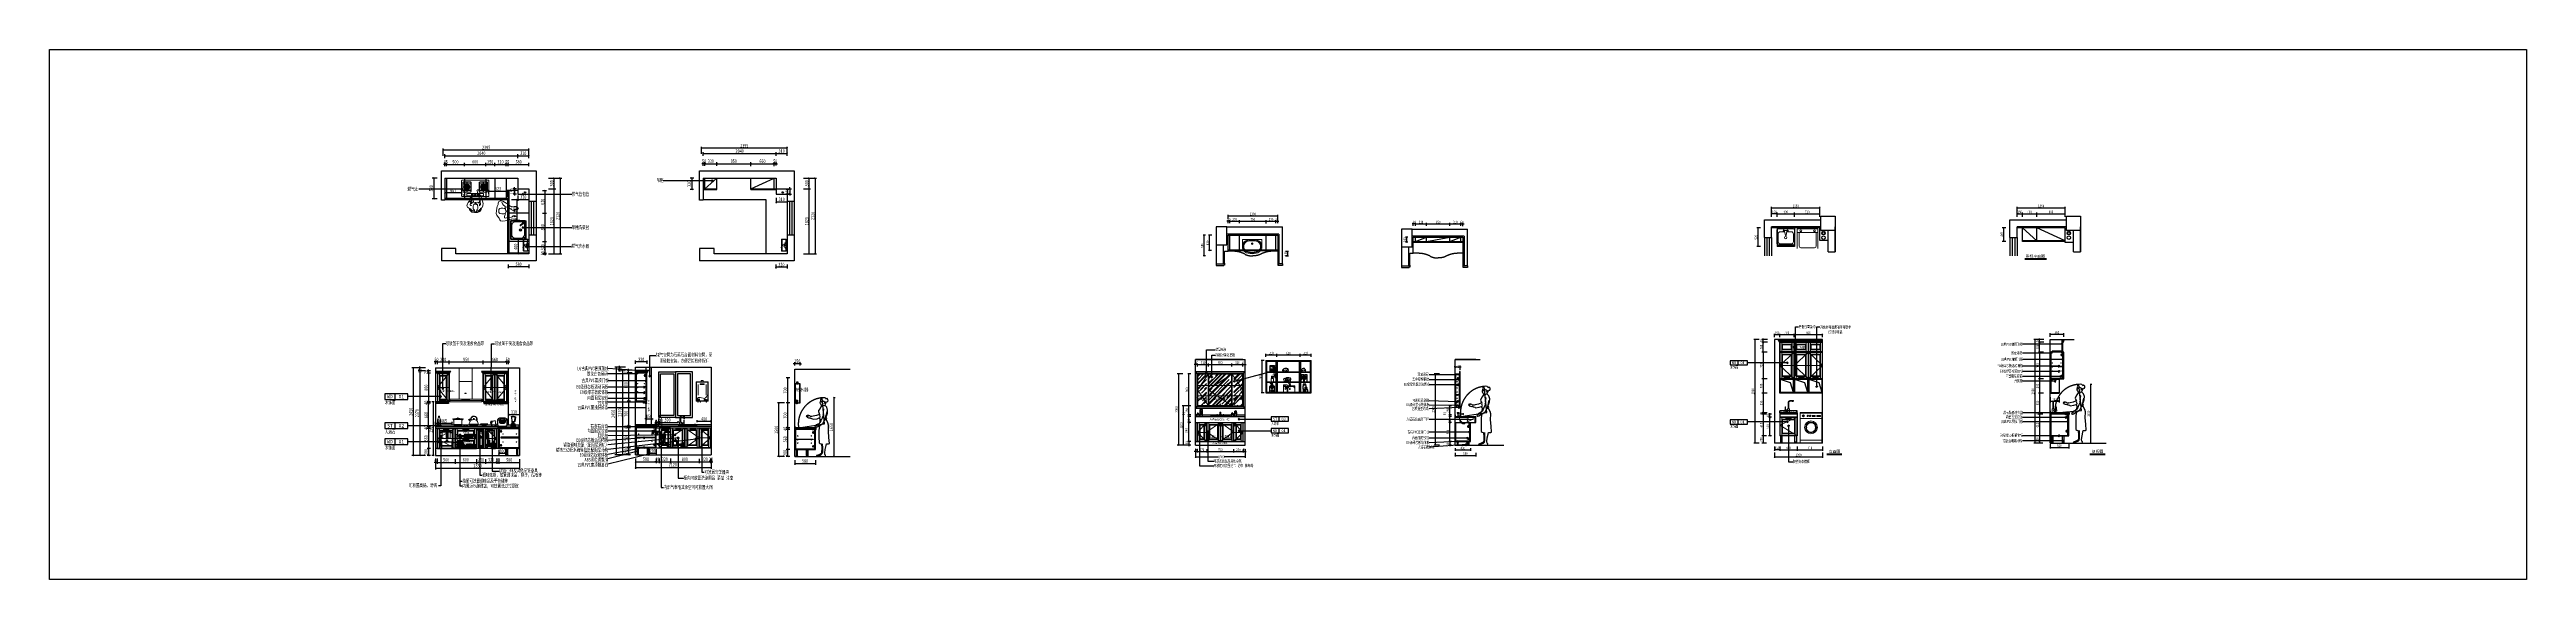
# Model space of a CAD drawing. Header units: millimetres. Extents: x 3104083 to 3173399, y -3165492 to -3044687.
# Drawn here: x 3104083 to 3173399, y -3124562 to -3109732 of the extents above; entities that cross this region are included whole.
import ezdxf
from ezdxf.enums import TextEntityAlignment as Align

# ---------------------------------------------------------------- set-up
doc = ezdxf.new("R2010")
doc.units = ezdxf.units.MM
doc.header["$LTSCALE"] = 500
doc.header["$MEASUREMENT"] = 0
doc.header["$PDMODE"] = 2
doc.linetypes.add('ACAD_ISO03W100', pattern=[30, 12, -18])
doc.linetypes.add('DASHDOTX2', pattern=[50.8, 25.4, -12.7, 0, -12.7])
doc.layers.get('0').update_dxf_attribs({"linetype": 'CONTINUOUS'})
doc.layers.get('DEFPOINTS').update_dxf_attribs({"linetype": 'CONTINUOUS'})
for name, color, linetype in [('1', 1, 'CONTINUOUS'), ('D-节点尺寸', 5, 'CONTINUOUS'), ('P-完成面', 3, 'CONTINUOUS'), ('W-基础引线', 35, 'CONTINUOUS'), ('W-文字', 35, 'CONTINUOUS'), ('ZB_厨柜', 7, 'CONTINUOUS'), ('zb厨柜', 7, 'CONTINUOUS'), ('台面', 4, 'CONTINUOUS'), ('柜体', 2, 'CONTINUOUS'), ('门窗柱', 251, 'CONTINUOUS')]:
    doc.layers.add(name, color=color, linetype=linetype)
for name, color, linetype, lineweight in [('zb装饰', 252, 'CONTINUOUS', 5), ('zb辅助', 250, 'CONTINUOUS', 15), ('五金辅助件', 25, 'CONTINUOUS', 13), ('填充', 47, 'CONTINUOUS', 0), ('墙体', 6, 'CONTINUOUS', 25), ('家具1', 65, 'CONTINUOUS', 9), ('标注', 7, 'CONTINUOUS', 25), ('电器', 85, 'CONTINUOUS', 15), ('辅助线', 252, 'CONTINUOUS', 13)]:
    doc.layers.add(name, color=color, linetype=linetype, lineweight=lineweight)
doc.styles.add('DIM', font='SimSun.ttf', dxfattribs={"width": 0.7})
doc.styles.add('NAME-1', font='SIMHEI.TTF')
doc.styles.add('STYLE1', font='SimSun.ttf')
doc.styles.add('STYLE4', font='dutcheb.ttf')
doc.styles.add('WORD-1', font='SimSun.ttf', dxfattribs={"width": 0.7})
doc.styles.add('Word-w', font='SimSun.ttf', dxfattribs={"width": 0.7})
doc.styles.add('ZB_宋体', font='SimSun.ttf', dxfattribs={"height": 80})
doc.styles.add('工程字', font='gbenor.shx', dxfattribs={"bigfont": 'gbcbig.shx'})
doc.styles.add('平面图尺寸', font='SimSun.ttf', dxfattribs={"height": 110})
doc.dimstyles.new('30', dxfattribs={"dimscale": 30, "dimtxt": 2.5, "dimasz": 1, "dimexe": 1, "dimexo": 1, "dimgap": 0.5, "dimtad": 1, "dimdec": 0, "dimzin": 0, "dimdsep": 46, "dimtxsty": 'DIM', "dimblk": 'ARCHTICK', "dimcen": 0, "dimclrd": 5, "dimclre": 5, "dimclrt": 35, "dimadec": 0, "dimazin": 0, "dimtfac": 0.5, "dimtdec": 0, "dimtix": 1, "dimtmove": 2, "dimatfit": 2, "dimldrblk": 'A', "dimfxl": 0, "dimtolj": 1, "dimtzin": 0, "dimlwd": -1, "dimlwe": -1, "dimarcsym": 0})
doc.dimstyles.new('40', dxfattribs={"dimscale": 40, "dimtxt": 2.5, "dimasz": 1, "dimexe": 1, "dimexo": 1, "dimgap": 0.5, "dimtad": 1, "dimdec": 0, "dimzin": 0, "dimdsep": 46, "dimtxsty": 'DIM', "dimblk": 'ARCHTICK', "dimcen": 0, "dimclrd": 5, "dimclre": 5, "dimclrt": 35, "dimadec": 0, "dimazin": 0, "dimtfac": 0.5, "dimtdec": 0, "dimtix": 1, "dimtmove": 2, "dimatfit": 2, "dimldrblk": 'A', "dimfxl": 0, "dimtolj": 1, "dimtzin": 0, "dimlwd": -1, "dimlwe": -1, "dimarcsym": 0})
doc.dimstyles.new('基础引线', dxfattribs={"dimtxt": 3, "dimasz": 0.7, "dimexe": 2, "dimexo": 6, "dimgap": 1, "dimtad": 1, "dimdec": 0, "dimdsep": 46, "dimtxsty": 'Standard', "dimblk1": 'A', "dimblk2": 'A', "dimsah": 1, "dimcen": 3, "dimdle": 200, "dimclrd": 256, "dimclre": 256, "dimclrt": 2, "dimadec": 0, "dimazin": 0, "dimtfac": 1, "dimtdec": 0, "dimtix": 1, "dimtmove": 1, "dimatfit": 3, "dimldrblk": 'A', "dimfxl": 0, "dimtvp": 1, "dimtolj": 1, "dimtzin": 0, "dimarcsym": 0})

# ---------------------------------------------------------------- blocks, each defined once
blk = doc.blocks.new('_ArchTick')
at = {"color": 0, "linetype": 'ByBlock', "const_width": 0.4}
blk.add_lwpolyline([(-0.5, -0.5), (0.5, 0.5)], dxfattribs=at)
blk = doc.blocks.new('*D1644')
at = {"layer": 'D-节点尺寸', "color": 5, "ltscale": 100}
for p, q in [((3115148, -3112769), (3115148, -3112664)), ((3115148, -3112704), (3117188, -3112704)), ((3117188, -3112769), (3117188, -3112664))]:
    blk.add_line(p, q, dxfattribs=at)
at = {"layer": 'DEFPOINTS', "color": 0, "ltscale": 100}
for p in [(3115148, -3112809), (3117188, -3112704), (3117188, -3112809)]:
    blk.add_point(p, dxfattribs=at)
at = {"layer": 'D-节点尺寸', "color": 5, "ltscale": 100, "xscale": 40, "yscale": 40, "zscale": 40, "rotation": 180}
blk.add_blockref('_ArchTick', (3115148, -3112704), dxfattribs=at)
at = {"layer": 'D-节点尺寸', "color": 5, "ltscale": 100, "xscale": 40, "yscale": 40, "zscale": 40}
blk.add_blockref('_ArchTick', (3117188, -3112704), dxfattribs=at)
at = {"layer": 'D-节点尺寸', "color": 35, "ltscale": 100, "insert": (3116168, -3112634), "char_height": 100, "attachment_point": 5, "style": 'DIM'}
blk.add_mtext('\\A1;2040', dxfattribs=at)
blk = doc.blocks.new('A')
for p, q in [((-0.4, 0), (-2.1, 0)), ((-1.4, 1.1), (-1.1, 1.4)), ((-1.4, 1.1), (-0.4, 0)), ((-1.4, -1.1), (-0.4, 0)), ((-1.1, 1.4), (0, 0)), ((-1.1, -1.4), (0, 0)), ((-1.4, -1.1), (-1.1, -1.4))]:
    blk.add_line(p, q)
for points in [[(-1.4, 1.1), (-1.1, 1.4), (-0.4, 0), (0, 0)], [(-1.4, -1.1), (-1.1, -1.4), (-0.4, 0), (0, 0)]]:
    blk.add_solid(points)
blk = doc.blocks.new('*D1645')
at = {"layer": 'D-节点尺寸', "color": 5, "ltscale": 100}
for p, q in [((3117188, -3112769), (3117188, -3112664)), ((3117188, -3112704), (3117498, -3112704)), ((3117498, -3112769), (3117498, -3112664))]:
    blk.add_line(p, q, dxfattribs=at)
at = {"layer": 'DEFPOINTS', "color": 0, "ltscale": 100}
for p in [(3117188, -3112809), (3117498, -3112704), (3117498, -3112809)]:
    blk.add_point(p, dxfattribs=at)
at = {"layer": 'D-节点尺寸', "color": 5, "ltscale": 100, "xscale": 40, "yscale": 40, "zscale": 40, "rotation": 180}
blk.add_blockref('_ArchTick', (3117188, -3112704), dxfattribs=at)
at = {"layer": 'D-节点尺寸', "color": 5, "ltscale": 100, "xscale": 40, "yscale": 40, "zscale": 40}
blk.add_blockref('_ArchTick', (3117498, -3112704), dxfattribs=at)
at = {"layer": 'D-节点尺寸', "color": 35, "ltscale": 100, "insert": (3117343, -3112634), "char_height": 100, "attachment_point": 5, "style": 'DIM'}
blk.add_mtext('\\A1;310', dxfattribs=at)
blk = doc.blocks.new('*D1646')
at = {"layer": 'D-节点尺寸', "color": 5, "ltscale": 100}
for p, q in [((3118048, -3113628), (3118248, -3113628)), ((3118208, -3115448), (3118208, -3113628)), ((3118048, -3115448), (3118248, -3115448))]:
    blk.add_line(p, q, dxfattribs=at)
at = {"layer": 'DEFPOINTS', "color": 0, "ltscale": 100}
for p in [(3118008, -3113628), (3118208, -3113628), (3118008, -3115448)]:
    blk.add_point(p, dxfattribs=at)
at = {"layer": 'D-节点尺寸', "color": 5, "ltscale": 100, "xscale": 40, "yscale": 40, "zscale": 40}
for p, rotation in [((3118208, -3113628), 90), ((3118208, -3115448), 270)]:
    blk.add_blockref('_ArchTick', p, dxfattribs=dict(at, rotation=rotation))
at = {"layer": 'D-节点尺寸', "color": 35, "ltscale": 100, "insert": (3118138, -3114538), "char_height": 100, "attachment_point": 5, "rotation": 90, "style": 'DIM'}
blk.add_mtext('\\A1;1820', dxfattribs=at)
blk = doc.blocks.new('*D1647')
at = {"layer": 'D-节点尺寸', "color": 5, "ltscale": 100}
for p, q in [((3118048, -3113328), (3118248, -3113328)), ((3118048, -3113628), (3118248, -3113628)), ((3118208, -3113628), (3118208, -3113328))]:
    blk.add_line(p, q, dxfattribs=at)
at = {"layer": 'DEFPOINTS', "color": 0, "ltscale": 100}
for p in [(3118008, -3113328), (3118008, -3113628), (3118208, -3113328)]:
    blk.add_point(p, dxfattribs=at)
at = {"layer": 'D-节点尺寸', "color": 5, "ltscale": 100, "xscale": 40, "yscale": 40, "zscale": 40}
for p, rotation in [((3118208, -3113328), 90), ((3118208, -3113628), 270)]:
    blk.add_blockref('_ArchTick', p, dxfattribs=dict(at, rotation=rotation))
at = {"layer": 'D-节点尺寸', "color": 35, "ltscale": 100, "insert": (3118138, -3113478), "char_height": 100, "attachment_point": 5, "rotation": 90, "style": 'DIM'}
blk.add_mtext('\\A1;300', dxfattribs=at)
blk = doc.blocks.new('*D1648')
at = {"layer": 'D-节点尺寸', "color": 5, "ltscale": 100}
for p, q in [((3115103, -3112704), (3115103, -3112504)), ((3117498, -3112544), (3115103, -3112544)), ((3117498, -3112704), (3117498, -3112504))]:
    blk.add_line(p, q, dxfattribs=at)
at = {"layer": 'DEFPOINTS', "color": 0, "ltscale": 100}
for p in [(3115103, -3112544), (3115103, -3112927), (3117498, -3112927)]:
    blk.add_point(p, dxfattribs=at)
at = {"layer": 'D-节点尺寸', "color": 5, "ltscale": 100, "xscale": 40, "yscale": 40, "zscale": 40, "rotation": 180}
blk.add_blockref('_ArchTick', (3115103, -3112544), dxfattribs=at)
at = {"layer": 'D-节点尺寸', "color": 5, "ltscale": 100, "xscale": 40, "yscale": 40, "zscale": 40}
blk.add_blockref('_ArchTick', (3117498, -3112544), dxfattribs=at)
at = {"layer": 'D-节点尺寸', "color": 35, "ltscale": 100, "insert": (3116300, -3112474), "char_height": 100, "attachment_point": 5, "style": 'DIM'}
blk.add_mtext('\\A1;2395', dxfattribs=at)
blk = doc.blocks.new('*D1649')
at = {"layer": 'DEFPOINTS', "color": 0, "ltscale": 100}
for p in [(3118118, -3113328), (3118118, -3115448), (3118377, -3115448)]:
    blk.add_point(p, dxfattribs=at)
at = {"layer": 'P-完成面', "color": 5, "ltscale": 100}
for p, q in [((3118217, -3113328), (3118417, -3113328)), ((3118377, -3113328), (3118377, -3115448)), ((3118217, -3115448), (3118417, -3115448))]:
    blk.add_line(p, q, dxfattribs=at)
at = {"layer": 'P-完成面', "color": 5, "ltscale": 100, "xscale": 40, "yscale": 40, "zscale": 40}
for p, rotation in [((3118377, -3113328), 90), ((3118377, -3115448), 270)]:
    blk.add_blockref('_ArchTick', p, dxfattribs=dict(at, rotation=rotation))
at = {"layer": 'P-完成面', "color": 35, "ltscale": 100, "insert": (3118307, -3114388), "char_height": 100, "attachment_point": 5, "rotation": 90, "style": 'DIM'}
blk.add_mtext('\\A1;2120', dxfattribs=at)
blk = doc.blocks.new('油烟机立面')
at = {"layer": '电器'}
for points in [[(215450, -105459), (215450, -105457), (215437, -105457), (215437, -105459), (215445, -105459), (215437, -105466), (215437, -105467), (215450, -105467), (215450, -105466), (215441, -105466)], [(215487, -105460, -0.313741), (215488, -105459), (215491, -105459), (215491, -105467), (215494, -105467), (215494, -105459), (215496, -105459, -0.240846), (215498, -105460), (215498, -105467), (215500, -105467), (215500, -105461, 0.377099), (215497, -105457), (215488, -105457, 0.37664), (215484, -105461), (215484, -105467), (215487, -105467)]]:
    blk.add_hatch(color=256, dxfattribs=at).paths.add_polyline_path(points)
blk.add_hatch(color=256, dxfattribs=at).paths.add_polyline_path([(215450, -105461), (215446, -105464), (215450, -105464)], flags=17)
h = blk.add_hatch(color=256, dxfattribs=at)
h.paths.add_polyline_path([(215462, -105457), (215454, -105457), (215454, -105455), (215452, -105455), (215452, -105467), (215462, -105467, 0.850277)])
h.paths.add_polyline_path([(215454, -105459), (215461, -105459, -0.922619), (215461, -105466), (215454, -105466)], flags=16)
h = blk.add_hatch(color=256, dxfattribs=at)
h.paths.add_polyline_path([(215478, -105457), (215472, -105457, 0.93167), (215472, -105467), (215478, -105467, 0.890248)])
h.paths.add_polyline_path([(215473, -105459), (215477, -105459, -0.767482), (215477, -105466), (215473, -105466, -0.819914)], flags=16)
for p, q in [((215017, -105626), (215017, -105646)), ((215017, -105664), (215917, -105664))]:
    blk.add_line(p, q, dxfattribs=at)
for points in [[(215285, -105626), (215650, -105626), (215650, -105126), (215285, -105126)], [(215017, -105701), (215917, -105701), (215917, -105626), (215017, -105626)], [(215421, -105655), (215513, -105655), (215513, -105639), (215421, -105639)]]:
    blk.add_lwpolyline(points, close=True, dxfattribs=at)
for points in [[(215437, -105457), (215450, -105457), (215450, -105459), (215441, -105466), (215450, -105466), (215450, -105467), (215437, -105467), (215437, -105466), (215445, -105459), (215437, -105459), (215437, -105457)], [(215450, -105461), (215450, -105464), (215446, -105464), (215450, -105461)]]:
    blk.add_lwpolyline(points, dxfattribs=at)
for points in [[(215452, -105455), (215454, -105455), (215454, -105457), (215462, -105457, -0.850277), (215462, -105467), (215452, -105467), (215452, -105455)], [(215454, -105459), (215461, -105459, -0.922619), (215461, -105466), (215454, -105466), (215454, -105459)], [(215472, -105457), (215478, -105457, -0.890248), (215478, -105467), (215472, -105467, -0.93167), (215472, -105457)], [(215473, -105459), (215477, -105459, -0.767482), (215477, -105466), (215473, -105466, -0.819914), (215473, -105459, 0.006271)]]:
    blk.add_lwpolyline(points, format="xyb", dxfattribs=at)
for centre in [(215363, -105647), (215384, -105647), (215405, -105647), (215529, -105647), (215551, -105647), (215572, -105647)]:
    blk.add_circle(centre, 5, dxfattribs=at)
blk = doc.blocks.new('双灶具立面')
at = {"layer": '电器'}
for p, q in [((216303, -105479), (216299, -105486)), ((216300, -105492), (216300, -105626)), ((216300, -105492), (216523, -105492)), ((216303, -105479), (216518, -105479)), ((216310, -105636), (216513, -105636)), ((216353, -105667), (216407, -105667)), ((216469, -105667), (216416, -105667)), ((216518, -105479), (216523, -105486)), ((216523, -105626), (216523, -105492)), ((216723, -105625), (216978, -105625)), ((216760, -105500), (216770, -105491)), ((216770, -105491), (216797, -105506)), ((216792, -105667), (216845, -105667)), ((216908, -105667), (216855, -105667))]:
    blk.add_line(p, q, dxfattribs=at)
for points in [[(216251, -105687), (217011, -105687), (217011, -105701), (216251, -105701)], [(216296, -105486), (216526, -105486), (216526, -105492), (216296, -105492)], [(216301, -105678), (216521, -105678), (216521, -105687), (216301, -105687)], [(216407, -105636), (216416, -105636), (216416, -105678), (216407, -105678)], [(216588, -105654), (216603, -105654), (216603, -105674), (216588, -105674)], [(216589, -105653), (216602, -105653), (216599, -105650), (216592, -105650)], [(216589, -105654), (216602, -105654), (216602, -105653), (216589, -105653)], [(216590, -105679), (216601, -105679), (216601, -105687), (216590, -105687)], [(216673, -105654), (216658, -105654), (216658, -105674), (216673, -105674)], [(216672, -105653), (216659, -105653), (216662, -105650), (216669, -105650)], [(216672, -105654), (216659, -105654), (216659, -105653), (216672, -105653)], [(216671, -105679), (216660, -105679), (216660, -105687), (216671, -105687)], [(216960, -105678), (216740, -105678), (216740, -105687), (216960, -105687)], [(216855, -105636), (216845, -105636), (216845, -105678), (216855, -105678)]]:
    blk.add_lwpolyline(points, close=True, dxfattribs=at)
for points in [[(216266, -105471), (216278, -105471, -0.414214), (216280, -105473), (216280, -105478, -0.414214), (216278, -105480), (216266, -105480, -0.414214), (216264, -105478), (216264, -105473, -0.414214)], [(216402, -105448), (216419, -105448, -0.493574), (216421, -105451), (216419, -105461, -0.339069), (216417, -105462), (216404, -105462, -0.344102), (216403, -105461), (216400, -105451, -0.487982)], [(216555, -105471), (216543, -105471, 0.414214), (216541, -105473), (216541, -105478, 0.414214), (216543, -105480), (216555, -105480, 0.414214), (216557, -105478), (216557, -105473, 0.414214)], [(216579, -105674), (216612, -105674, -0.414214), (216613, -105675), (216613, -105678, -0.414214), (216612, -105679), (216579, -105679, -0.414214), (216578, -105678), (216578, -105675, -0.414214)], [(216682, -105674), (216649, -105674, 0.414214), (216648, -105675), (216648, -105678, 0.414214), (216649, -105679), (216682, -105679, 0.414214), (216683, -105678), (216683, -105675, 0.414214)], [(216871, -105469, 0.402537), (216870, -105465, 0.067385), (216835, -105465, 0.402537), (216834, -105469, -0.07149)]]:
    blk.add_lwpolyline(points, format="xyb", close=True, dxfattribs=at)
for points in [[(216301, -105678), (216301, -105636), (216356, -105636), (216351, -105642), (216314, -105646), (216314, -105678), (216301, -105678)], [(216326, -105678), (216326, -105671), (216353, -105667), (216361, -105653), (216407, -105653)], [(216361, -105653), (216361, -105650), (216407, -105650)], [(216407, -105640), (216407, -105636), (216416, -105636), (216416, -105640), (216416, -105676)], [(216461, -105653), (216461, -105650), (216416, -105650)], [(216496, -105678), (216496, -105671), (216469, -105667), (216461, -105653), (216416, -105653)], [(216521, -105678), (216521, -105636), (216466, -105636), (216471, -105642), (216509, -105646), (216509, -105678), (216521, -105678)], [(216740, -105678), (216740, -105636), (216795, -105636), (216790, -105642), (216752, -105646), (216752, -105678), (216740, -105678)], [(216765, -105678), (216765, -105671), (216792, -105667), (216800, -105653), (216845, -105653)], [(216800, -105653), (216800, -105650), (216845, -105650)], [(216855, -105640), (216855, -105636), (216845, -105636), (216845, -105640), (216845, -105676)], [(216900, -105653), (216900, -105650), (216855, -105650)], [(216935, -105678), (216935, -105671), (216908, -105667), (216900, -105653), (216855, -105653)], [(216960, -105678), (216960, -105636), (216905, -105636), (216910, -105642), (216948, -105646), (216948, -105678), (216960, -105678)]]:
    blk.add_lwpolyline(points, dxfattribs=at)
for points in [[(216780, -105516), (216740, -105485, 0.158704), (216707, -105490), (216754, -105544)], [(216977, -105636), (216723, -105636), (216723, -105630, -0.137974), (216754, -105544)], [(216787, -105500, -1.405435), (216927, -105516, 0.16979), (216937, -105524, 1.338865), (216773, -105492, 1.385235)], [(216780, -105516, -0.168283), (216853, -105494, -0.168061), (216927, -105516, -0.168061)], [(216831, -105495, -0.40785), (216831, -105492, -0.035387), (216853, -105490, -0.037521), (216875, -105491, -0.40785), (216875, -105495)], [(216846, -105490, 0.05089), (216848, -105489), (216848, -105468)], [(216860, -105490, -0.046424), (216858, -105489), (216857, -105468)], [(216937, -105524, -0.251111), (216977, -105636, -0.251111)]]:
    blk.add_lwpolyline(points, format="xyb", dxfattribs=at)
for centre, radius, start, end in [((216301, -105481), 33.5, 179.7296, 267.08062), ((216301, -105481), 23.5, 179.8175, 267.06198), ((216310, -105626), 10, 180, 270), ((216411, -105827), 365, 72.77885, 107.22115), ((216513, -105626), 10, 270, 0), ((216522, -105481), 23.5, 272.93802, 0.1825), ((216522, -105481), 33.5, 272.91938, 0.2704), ((216750, -105513), 30.5, 276.75901, 354.93406)]:
    blk.add_arc(centre, radius, start, end, dxfattribs=at)
blk = doc.blocks.new('*D1650')
at = {"layer": 'D-节点尺寸', "color": 5, "ltscale": 100}
for p, q in [((3114932, -3121194), (3114932, -3121325)), ((3114932, -3121285), (3115432, -3121285)), ((3115432, -3121194), (3115432, -3121325))]:
    blk.add_line(p, q, dxfattribs=at)
at = {"layer": 'DEFPOINTS', "color": 0, "ltscale": 100}
for p in [(3114932, -3121154), (3115432, -3121154), (3115432, -3121285)]:
    blk.add_point(p, dxfattribs=at)
at = {"layer": 'D-节点尺寸', "color": 5, "ltscale": 100, "xscale": 40, "yscale": 40, "zscale": 40, "rotation": 180}
blk.add_blockref('_ArchTick', (3114932, -3121285), dxfattribs=at)
at = {"layer": 'D-节点尺寸', "color": 5, "ltscale": 100, "xscale": 40, "yscale": 40, "zscale": 40}
blk.add_blockref('_ArchTick', (3115432, -3121285), dxfattribs=at)
at = {"layer": 'D-节点尺寸', "color": 35, "ltscale": 100, "insert": (3115182, -3121215), "char_height": 100, "attachment_point": 5, "style": 'DIM'}
blk.add_mtext('\\A1;500', dxfattribs=at)
blk = doc.blocks.new('*D1651')
at = {"layer": 'D-节点尺寸', "color": 5, "ltscale": 100}
for p, q in [((3115432, -3121194), (3115432, -3121325)), ((3115432, -3121285), (3116032, -3121285)), ((3116032, -3121194), (3116032, -3121325))]:
    blk.add_line(p, q, dxfattribs=at)
at = {"layer": 'DEFPOINTS', "color": 0, "ltscale": 100}
for p in [(3115432, -3121154), (3116032, -3121154), (3116032, -3121285)]:
    blk.add_point(p, dxfattribs=at)
at = {"layer": 'D-节点尺寸', "color": 5, "ltscale": 100, "xscale": 40, "yscale": 40, "zscale": 40, "rotation": 180}
blk.add_blockref('_ArchTick', (3115432, -3121285), dxfattribs=at)
at = {"layer": 'D-节点尺寸', "color": 5, "ltscale": 100, "xscale": 40, "yscale": 40, "zscale": 40}
blk.add_blockref('_ArchTick', (3116032, -3121285), dxfattribs=at)
at = {"layer": 'D-节点尺寸', "color": 35, "ltscale": 100, "insert": (3115732, -3121215), "char_height": 100, "attachment_point": 5, "style": 'DIM'}
blk.add_mtext('\\A1;600', dxfattribs=at)
blk = doc.blocks.new('*D1652')
at = {"layer": 'D-节点尺寸', "color": 5, "ltscale": 100}
for p, q in [((3116032, -3121194), (3116032, -3121325)), ((3116032, -3121285), (3116282, -3121285)), ((3116282, -3121194), (3116282, -3121325))]:
    blk.add_line(p, q, dxfattribs=at)
at = {"layer": 'DEFPOINTS', "color": 0, "ltscale": 100}
for p in [(3116032, -3121154), (3116282, -3121154), (3116282, -3121285)]:
    blk.add_point(p, dxfattribs=at)
at = {"layer": 'D-节点尺寸', "color": 5, "ltscale": 100, "xscale": 40, "yscale": 40, "zscale": 40, "rotation": 180}
blk.add_blockref('_ArchTick', (3116032, -3121285), dxfattribs=at)
at = {"layer": 'D-节点尺寸', "color": 5, "ltscale": 100, "xscale": 40, "yscale": 40, "zscale": 40}
blk.add_blockref('_ArchTick', (3116282, -3121285), dxfattribs=at)
at = {"layer": 'D-节点尺寸', "color": 35, "ltscale": 100, "insert": (3116157, -3121215), "char_height": 100, "attachment_point": 5, "style": 'DIM'}
blk.add_mtext('\\A1;250', dxfattribs=at)
blk = doc.blocks.new('*D1653')
at = {"layer": 'D-节点尺寸', "color": 5, "ltscale": 100}
for p, q in [((3116282, -3121194), (3116282, -3121325)), ((3116282, -3121285), (3116602, -3121285)), ((3116602, -3121194), (3116602, -3121325))]:
    blk.add_line(p, q, dxfattribs=at)
at = {"layer": 'DEFPOINTS', "color": 0, "ltscale": 100}
for p in [(3116282, -3121154), (3116602, -3121154), (3116602, -3121285)]:
    blk.add_point(p, dxfattribs=at)
at = {"layer": 'D-节点尺寸', "color": 5, "ltscale": 100, "xscale": 40, "yscale": 40, "zscale": 40, "rotation": 180}
blk.add_blockref('_ArchTick', (3116282, -3121285), dxfattribs=at)
at = {"layer": 'D-节点尺寸', "color": 5, "ltscale": 100, "xscale": 40, "yscale": 40, "zscale": 40}
blk.add_blockref('_ArchTick', (3116602, -3121285), dxfattribs=at)
at = {"layer": 'D-节点尺寸', "color": 35, "ltscale": 100, "insert": (3116442, -3121215), "char_height": 100, "attachment_point": 5, "style": 'DIM'}
blk.add_mtext('\\A1;320', dxfattribs=at)
blk = doc.blocks.new('*D1654')
at = {"layer": 'D-节点尺寸', "color": 5, "ltscale": 100}
for p, q in [((3116602, -3121285), (3116562, -3121285)), ((3116602, -3121194), (3116602, -3121325)), ((3116602, -3121285), (3116657, -3121285)), ((3116657, -3121194), (3116657, -3121325)), ((3116657, -3121285), (3116697, -3121285))]:
    blk.add_line(p, q, dxfattribs=at)
at = {"layer": 'DEFPOINTS', "color": 0, "ltscale": 100}
for p in [(3116602, -3121154), (3116657, -3121154), (3116657, -3121285)]:
    blk.add_point(p, dxfattribs=at)
at = {"layer": 'D-节点尺寸', "color": 5, "ltscale": 100, "xscale": 40, "yscale": 40, "zscale": 40}
blk.add_blockref('_ArchTick', (3116602, -3121285), dxfattribs=at)
at = {"layer": 'D-节点尺寸', "color": 5, "ltscale": 100, "xscale": 40, "yscale": 40, "zscale": 40, "rotation": 180}
blk.add_blockref('_ArchTick', (3116657, -3121285), dxfattribs=at)
at = {"layer": 'D-节点尺寸', "color": 35, "ltscale": 100, "insert": (3116629, -3121215), "char_height": 100, "attachment_point": 5, "style": 'DIM'}
blk.add_mtext('\\A1;55', dxfattribs=at)
blk = doc.blocks.new('*D1655')
at = {"layer": 'D-节点尺寸', "color": 5, "ltscale": 100}
for p, q in [((3116657, -3121194), (3116657, -3121325)), ((3116657, -3121285), (3117237, -3121285)), ((3117237, -3121194), (3117237, -3121325))]:
    blk.add_line(p, q, dxfattribs=at)
at = {"layer": 'DEFPOINTS', "color": 0, "ltscale": 100}
for p in [(3116657, -3121154), (3117237, -3121154), (3117237, -3121285)]:
    blk.add_point(p, dxfattribs=at)
at = {"layer": 'D-节点尺寸', "color": 5, "ltscale": 100, "xscale": 40, "yscale": 40, "zscale": 40, "rotation": 180}
blk.add_blockref('_ArchTick', (3116657, -3121285), dxfattribs=at)
at = {"layer": 'D-节点尺寸', "color": 5, "ltscale": 100, "xscale": 40, "yscale": 40, "zscale": 40}
blk.add_blockref('_ArchTick', (3117237, -3121285), dxfattribs=at)
at = {"layer": 'D-节点尺寸', "color": 35, "ltscale": 100, "insert": (3116947, -3121215), "char_height": 100, "attachment_point": 5, "style": 'DIM'}
blk.add_mtext('\\A1;580', dxfattribs=at)
blk = doc.blocks.new('*D1656')
at = {"layer": 'D-节点尺寸', "color": 5, "ltscale": 100}
for p, q in [((3120483, -3121176), (3120483, -3121306)), ((3120483, -3121266), (3121063, -3121266)), ((3121063, -3121176), (3121063, -3121306))]:
    blk.add_line(p, q, dxfattribs=at)
at = {"layer": 'DEFPOINTS', "color": 0, "ltscale": 100}
for p in [(3120483, -3121136), (3121063, -3121136), (3121063, -3121266)]:
    blk.add_point(p, dxfattribs=at)
at = {"layer": 'D-节点尺寸', "color": 5, "ltscale": 100, "xscale": 40, "yscale": 40, "zscale": 40, "rotation": 180}
blk.add_blockref('_ArchTick', (3120483, -3121266), dxfattribs=at)
at = {"layer": 'D-节点尺寸', "color": 5, "ltscale": 100, "xscale": 40, "yscale": 40, "zscale": 40}
blk.add_blockref('_ArchTick', (3121063, -3121266), dxfattribs=at)
at = {"layer": 'D-节点尺寸', "color": 35, "ltscale": 100, "insert": (3120773, -3121196), "char_height": 100, "attachment_point": 5, "style": 'DIM'}
blk.add_mtext('\\A1;580', dxfattribs=at)
blk = doc.blocks.new('*D1657')
at = {"layer": 'D-节点尺寸', "color": 5, "ltscale": 100}
for p, q in [((3121063, -3121266), (3121023, -3121266)), ((3121063, -3121176), (3121063, -3121306)), ((3121063, -3121266), (3121143, -3121266)), ((3121143, -3121176), (3121143, -3121306)), ((3121143, -3121266), (3121183, -3121266))]:
    blk.add_line(p, q, dxfattribs=at)
at = {"layer": 'DEFPOINTS', "color": 0, "ltscale": 100}
for p in [(3121063, -3121136), (3121143, -3121136), (3121143, -3121266)]:
    blk.add_point(p, dxfattribs=at)
at = {"layer": 'D-节点尺寸', "color": 5, "ltscale": 100, "xscale": 40, "yscale": 40, "zscale": 40}
blk.add_blockref('_ArchTick', (3121063, -3121266), dxfattribs=at)
at = {"layer": 'D-节点尺寸', "color": 5, "ltscale": 100, "xscale": 40, "yscale": 40, "zscale": 40, "rotation": 180}
blk.add_blockref('_ArchTick', (3121143, -3121266), dxfattribs=at)
at = {"layer": 'D-节点尺寸', "color": 35, "ltscale": 100, "insert": (3121103, -3121196), "char_height": 100, "attachment_point": 5, "style": 'DIM'}
blk.add_mtext('\\A1;80', dxfattribs=at)
blk = doc.blocks.new('*D1658')
at = {"layer": 'D-节点尺寸', "color": 5, "ltscale": 100}
for p, q in [((3121143, -3121176), (3121143, -3121306)), ((3121143, -3121266), (3121463, -3121266)), ((3121463, -3121176), (3121463, -3121306))]:
    blk.add_line(p, q, dxfattribs=at)
at = {"layer": 'DEFPOINTS', "color": 0, "ltscale": 100}
for p in [(3121143, -3121136), (3121463, -3121136), (3121463, -3121266)]:
    blk.add_point(p, dxfattribs=at)
at = {"layer": 'D-节点尺寸', "color": 5, "ltscale": 100, "xscale": 40, "yscale": 40, "zscale": 40, "rotation": 180}
blk.add_blockref('_ArchTick', (3121143, -3121266), dxfattribs=at)
at = {"layer": 'D-节点尺寸', "color": 5, "ltscale": 100, "xscale": 40, "yscale": 40, "zscale": 40}
blk.add_blockref('_ArchTick', (3121463, -3121266), dxfattribs=at)
at = {"layer": 'D-节点尺寸', "color": 35, "ltscale": 100, "insert": (3121303, -3121196), "char_height": 100, "attachment_point": 5, "style": 'DIM'}
blk.add_mtext('\\A1;320', dxfattribs=at)
blk = doc.blocks.new('*D1659')
at = {"layer": 'D-节点尺寸', "color": 5, "ltscale": 100}
for p, q in [((3121463, -3121176), (3121463, -3121306)), ((3121463, -3121266), (3122263, -3121266)), ((3122263, -3121183), (3122263, -3121306))]:
    blk.add_line(p, q, dxfattribs=at)
at = {"layer": 'DEFPOINTS', "color": 0, "ltscale": 100}
for p in [(3121463, -3121136), (3122263, -3121143), (3122263, -3121266)]:
    blk.add_point(p, dxfattribs=at)
at = {"layer": 'D-节点尺寸', "color": 5, "ltscale": 100, "xscale": 40, "yscale": 40, "zscale": 40, "rotation": 180}
blk.add_blockref('_ArchTick', (3121463, -3121266), dxfattribs=at)
at = {"layer": 'D-节点尺寸', "color": 5, "ltscale": 100, "xscale": 40, "yscale": 40, "zscale": 40}
blk.add_blockref('_ArchTick', (3122263, -3121266), dxfattribs=at)
at = {"layer": 'D-节点尺寸', "color": 35, "ltscale": 100, "insert": (3121863, -3121196), "char_height": 100, "attachment_point": 5, "style": 'DIM'}
blk.add_mtext('\\A1;800', dxfattribs=at)
blk = doc.blocks.new('*D1660')
at = {"layer": 'D-节点尺寸', "color": 5, "ltscale": 100}
for p, q in [((3122263, -3121183), (3122263, -3121306)), ((3122263, -3121266), (3122583, -3121266)), ((3122583, -3121176), (3122583, -3121306))]:
    blk.add_line(p, q, dxfattribs=at)
at = {"layer": 'DEFPOINTS', "color": 0, "ltscale": 100}
for p in [(3122263, -3121143), (3122583, -3121136), (3122583, -3121266)]:
    blk.add_point(p, dxfattribs=at)
at = {"layer": 'D-节点尺寸', "color": 5, "ltscale": 100, "xscale": 40, "yscale": 40, "zscale": 40, "rotation": 180}
blk.add_blockref('_ArchTick', (3122263, -3121266), dxfattribs=at)
at = {"layer": 'D-节点尺寸', "color": 5, "ltscale": 100, "xscale": 40, "yscale": 40, "zscale": 40}
blk.add_blockref('_ArchTick', (3122583, -3121266), dxfattribs=at)
at = {"layer": 'D-节点尺寸', "color": 35, "ltscale": 100, "insert": (3122423, -3121196), "char_height": 100, "attachment_point": 5, "style": 'DIM'}
blk.add_mtext('\\A1;320', dxfattribs=at)
blk = doc.blocks.new('*D1661')
at = {"layer": 'D-节点尺寸', "color": 5, "ltscale": 100}
for p, q in [((3122583, -3121266), (3122543, -3121266)), ((3122583, -3121176), (3122583, -3121306)), ((3122583, -3121266), (3122603, -3121266)), ((3122603, -3121176), (3122603, -3121306)), ((3122603, -3121266), (3122643, -3121266))]:
    blk.add_line(p, q, dxfattribs=at)
at = {"layer": 'DEFPOINTS', "color": 0, "ltscale": 100}
for p in [(3122583, -3121136), (3122603, -3121136), (3122603, -3121266)]:
    blk.add_point(p, dxfattribs=at)
at = {"layer": 'D-节点尺寸', "color": 5, "ltscale": 100, "xscale": 40, "yscale": 40, "zscale": 40}
blk.add_blockref('_ArchTick', (3122583, -3121266), dxfattribs=at)
at = {"layer": 'D-节点尺寸', "color": 5, "ltscale": 100, "xscale": 40, "yscale": 40, "zscale": 40, "rotation": 180}
blk.add_blockref('_ArchTick', (3122603, -3121266), dxfattribs=at)
at = {"layer": 'D-节点尺寸', "color": 35, "ltscale": 100, "insert": (3122593, -3121196), "char_height": 100, "attachment_point": 5, "style": 'DIM'}
blk.add_mtext('\\A1;20', dxfattribs=at)
blk = doc.blocks.new('*D1662')
at = {"layer": 'D-节点尺寸', "color": 5, "ltscale": 100}
for p, q in [((3114887, -3121285), (3114847, -3121285)), ((3114887, -3121194), (3114887, -3121325)), ((3114932, -3121285), (3114887, -3121285)), ((3114932, -3121194), (3114932, -3121325)), ((3114932, -3121285), (3114972, -3121285))]:
    blk.add_line(p, q, dxfattribs=at)
at = {"layer": 'DEFPOINTS', "color": 0, "ltscale": 100}
for p in [(3114887, -3121154), (3114887, -3121285), (3114932, -3121154)]:
    blk.add_point(p, dxfattribs=at)
at = {"layer": 'D-节点尺寸', "color": 5, "ltscale": 100, "xscale": 40, "yscale": 40, "zscale": 40}
blk.add_blockref('_ArchTick', (3114887, -3121285), dxfattribs=at)
at = {"layer": 'D-节点尺寸', "color": 5, "ltscale": 100, "xscale": 40, "yscale": 40, "zscale": 40, "rotation": 180}
blk.add_blockref('_ArchTick', (3114932, -3121285), dxfattribs=at)
at = {"layer": 'D-节点尺寸', "color": 35, "ltscale": 100, "insert": (3114909, -3121215), "char_height": 100, "attachment_point": 5, "style": 'DIM'}
blk.add_mtext('\\A1;45', dxfattribs=at)
blk = doc.blocks.new('*D1663')
at = {"layer": 'D-节点尺寸', "color": 5, "ltscale": 100}
for p, q in [((3114887, -3121287), (3114887, -3121487)), ((3117237, -3121287), (3117237, -3121487)), ((3114887, -3121447), (3117237, -3121447))]:
    blk.add_line(p, q, dxfattribs=at)
at = {"layer": 'DEFPOINTS', "color": 0, "ltscale": 100}
for p in [(3114887, -3121154), (3117237, -3121154), (3117237, -3121447)]:
    blk.add_point(p, dxfattribs=at)
at = {"layer": 'D-节点尺寸', "color": 5, "ltscale": 100, "xscale": 40, "yscale": 40, "zscale": 40, "rotation": 180}
blk.add_blockref('_ArchTick', (3114887, -3121447), dxfattribs=at)
at = {"layer": 'D-节点尺寸', "color": 5, "ltscale": 100, "xscale": 40, "yscale": 40, "zscale": 40}
blk.add_blockref('_ArchTick', (3117237, -3121447), dxfattribs=at)
at = {"layer": 'D-节点尺寸', "color": 35, "ltscale": 100, "insert": (3116062, -3121377), "char_height": 100, "attachment_point": 5, "style": 'DIM'}
blk.add_mtext('\\A1;2350', dxfattribs=at)
blk = doc.blocks.new('*D1664')
at = {"layer": 'D-节点尺寸', "color": 5, "ltscale": 100}
for p, q in [((3120483, -3121268), (3120483, -3121468)), ((3122603, -3121268), (3122603, -3121468)), ((3120483, -3121428), (3122603, -3121428))]:
    blk.add_line(p, q, dxfattribs=at)
at = {"layer": 'DEFPOINTS', "color": 0, "ltscale": 100}
for p in [(3120483, -3121136), (3122603, -3121136), (3122603, -3121428)]:
    blk.add_point(p, dxfattribs=at)
at = {"layer": 'D-节点尺寸', "color": 5, "ltscale": 100, "xscale": 40, "yscale": 40, "zscale": 40, "rotation": 180}
blk.add_blockref('_ArchTick', (3120483, -3121428), dxfattribs=at)
at = {"layer": 'D-节点尺寸', "color": 5, "ltscale": 100, "xscale": 40, "yscale": 40, "zscale": 40}
blk.add_blockref('_ArchTick', (3122603, -3121428), dxfattribs=at)
at = {"layer": 'D-节点尺寸', "color": 35, "ltscale": 100, "insert": (3121523, -3121349), "char_height": 100, "attachment_point": 5, "style": 'DIM'}
blk.add_mtext('\\A1;2120', dxfattribs=at)
blk = doc.blocks.new('*D1665')
at = {"layer": 'D-节点尺寸', "color": 5, "ltscale": 100}
for p, q in [((3122375, -3112708), (3122375, -3112603)), ((3122375, -3112643), (3124415, -3112643)), ((3124415, -3112708), (3124415, -3112603))]:
    blk.add_line(p, q, dxfattribs=at)
at = {"layer": 'DEFPOINTS', "color": 0, "ltscale": 100}
for p in [(3122375, -3112748), (3124415, -3112643), (3124415, -3112748)]:
    blk.add_point(p, dxfattribs=at)
at = {"layer": 'D-节点尺寸', "color": 5, "ltscale": 100, "xscale": 40, "yscale": 40, "zscale": 40, "rotation": 180}
blk.add_blockref('_ArchTick', (3122375, -3112643), dxfattribs=at)
at = {"layer": 'D-节点尺寸', "color": 5, "ltscale": 100, "xscale": 40, "yscale": 40, "zscale": 40}
blk.add_blockref('_ArchTick', (3124415, -3112643), dxfattribs=at)
at = {"layer": 'D-节点尺寸', "color": 35, "ltscale": 100, "insert": (3123395, -3112573), "char_height": 100, "attachment_point": 5, "style": 'DIM'}
blk.add_mtext('\\A1;2040', dxfattribs=at)
blk = doc.blocks.new('*D1666')
at = {"layer": 'D-节点尺寸', "color": 5, "ltscale": 100}
for p, q in [((3124415, -3112708), (3124415, -3112603)), ((3124415, -3112643), (3124725, -3112643)), ((3124725, -3112708), (3124725, -3112603))]:
    blk.add_line(p, q, dxfattribs=at)
at = {"layer": 'DEFPOINTS', "color": 0, "ltscale": 100}
for p in [(3124415, -3112748), (3124725, -3112643), (3124725, -3112748)]:
    blk.add_point(p, dxfattribs=at)
at = {"layer": 'D-节点尺寸', "color": 5, "ltscale": 100, "xscale": 40, "yscale": 40, "zscale": 40, "rotation": 180}
blk.add_blockref('_ArchTick', (3124415, -3112643), dxfattribs=at)
at = {"layer": 'D-节点尺寸', "color": 5, "ltscale": 100, "xscale": 40, "yscale": 40, "zscale": 40}
blk.add_blockref('_ArchTick', (3124725, -3112643), dxfattribs=at)
at = {"layer": 'D-节点尺寸', "color": 35, "ltscale": 100, "insert": (3124570, -3112573), "char_height": 100, "attachment_point": 5, "style": 'DIM'}
blk.add_mtext('\\A1;310', dxfattribs=at)
blk = doc.blocks.new('*D1667')
at = {"layer": 'D-节点尺寸', "color": 5, "ltscale": 100}
for p, q in [((3125182, -3113628), (3125382, -3113628)), ((3125342, -3115448), (3125342, -3113628)), ((3125182, -3115448), (3125382, -3115448))]:
    blk.add_line(p, q, dxfattribs=at)
at = {"layer": 'DEFPOINTS', "color": 0, "ltscale": 100}
for p in [(3125142, -3113628), (3125342, -3113628), (3125142, -3115448)]:
    blk.add_point(p, dxfattribs=at)
at = {"layer": 'D-节点尺寸', "color": 5, "ltscale": 100, "xscale": 40, "yscale": 40, "zscale": 40}
for p, rotation in [((3125342, -3113628), 90), ((3125342, -3115448), 270)]:
    blk.add_blockref('_ArchTick', p, dxfattribs=dict(at, rotation=rotation))
at = {"layer": 'D-节点尺寸', "color": 35, "ltscale": 100, "insert": (3125272, -3114538), "char_height": 100, "attachment_point": 5, "rotation": 90, "style": 'DIM'}
blk.add_mtext('\\A1;1820', dxfattribs=at)
blk = doc.blocks.new('*D1668')
at = {"layer": 'D-节点尺寸', "color": 5, "ltscale": 100}
for p, q in [((3125182, -3113328), (3125382, -3113328)), ((3125182, -3113628), (3125382, -3113628)), ((3125342, -3113628), (3125342, -3113328))]:
    blk.add_line(p, q, dxfattribs=at)
at = {"layer": 'DEFPOINTS', "color": 0, "ltscale": 100}
for p in [(3125142, -3113328), (3125142, -3113628), (3125342, -3113328)]:
    blk.add_point(p, dxfattribs=at)
at = {"layer": 'D-节点尺寸', "color": 5, "ltscale": 100, "xscale": 40, "yscale": 40, "zscale": 40}
for p, rotation in [((3125342, -3113328), 90), ((3125342, -3113628), 270)]:
    blk.add_blockref('_ArchTick', p, dxfattribs=dict(at, rotation=rotation))
at = {"layer": 'D-节点尺寸', "color": 35, "ltscale": 100, "insert": (3125272, -3113478), "char_height": 100, "attachment_point": 5, "rotation": 90, "style": 'DIM'}
blk.add_mtext('\\A1;300', dxfattribs=at)
blk = doc.blocks.new('*D1669')
at = {"layer": 'D-节点尺寸', "color": 5, "ltscale": 100}
for p, q in [((3122330, -3112652), (3122330, -3112452)), ((3124725, -3112492), (3122330, -3112492)), ((3124725, -3112652), (3124725, -3112452))]:
    blk.add_line(p, q, dxfattribs=at)
at = {"layer": 'DEFPOINTS', "color": 0, "ltscale": 100}
for p in [(3122330, -3112492), (3122330, -3112875), (3124725, -3112875)]:
    blk.add_point(p, dxfattribs=at)
at = {"layer": 'D-节点尺寸', "color": 5, "ltscale": 100, "xscale": 40, "yscale": 40, "zscale": 40, "rotation": 180}
blk.add_blockref('_ArchTick', (3122330, -3112492), dxfattribs=at)
at = {"layer": 'D-节点尺寸', "color": 5, "ltscale": 100, "xscale": 40, "yscale": 40, "zscale": 40}
blk.add_blockref('_ArchTick', (3124725, -3112492), dxfattribs=at)
at = {"layer": 'D-节点尺寸', "color": 35, "ltscale": 100, "insert": (3123527, -3112422), "char_height": 100, "attachment_point": 5, "style": 'DIM'}
blk.add_mtext('\\A1;2395', dxfattribs=at)
blk = doc.blocks.new('*D1670')
at = {"layer": 'D-节点尺寸', "color": 5, "ltscale": 100}
for p, q in [((3125351, -3113328), (3125551, -3113328)), ((3125511, -3113328), (3125511, -3115448)), ((3125351, -3115448), (3125551, -3115448))]:
    blk.add_line(p, q, dxfattribs=at)
at = {"layer": 'DEFPOINTS', "color": 0, "ltscale": 100}
for p in [(3125252, -3113328), (3125252, -3115448), (3125511, -3115448)]:
    blk.add_point(p, dxfattribs=at)
at = {"layer": 'D-节点尺寸', "color": 5, "ltscale": 100, "xscale": 40, "yscale": 40, "zscale": 40}
for p, rotation in [((3125511, -3113328), 90), ((3125511, -3115448), 270)]:
    blk.add_blockref('_ArchTick', p, dxfattribs=dict(at, rotation=rotation))
at = {"layer": 'D-节点尺寸', "color": 35, "ltscale": 100, "insert": (3125441, -3114388), "char_height": 100, "attachment_point": 5, "rotation": 90, "style": 'DIM'}
blk.add_mtext('\\A1;2120', dxfattribs=at)
blk = doc.blocks.new('*D1671')
at = {"layer": 'D-节点尺寸', "color": 5, "ltscale": 100}
for p, q in [((3115193, -3112995), (3115193, -3112905)), ((3115193, -3112945), (3115693, -3112945)), ((3115693, -3112995), (3115693, -3112905))]:
    blk.add_line(p, q, dxfattribs=at)
at = {"layer": 'DEFPOINTS', "color": 0, "ltscale": 100}
for p in [(3115693, -3112945), (3115193, -3113035), (3115693, -3113035)]:
    blk.add_point(p, dxfattribs=at)
at = {"layer": 'D-节点尺寸', "color": 5, "ltscale": 100, "xscale": 40, "yscale": 40, "zscale": 40, "rotation": 180}
blk.add_blockref('_ArchTick', (3115193, -3112945), dxfattribs=at)
at = {"layer": 'D-节点尺寸', "color": 5, "ltscale": 100, "xscale": 40, "yscale": 40, "zscale": 40}
blk.add_blockref('_ArchTick', (3115693, -3112945), dxfattribs=at)
at = {"layer": 'D-节点尺寸', "color": 35, "ltscale": 100, "insert": (3115443, -3112875), "char_height": 100, "attachment_point": 5, "style": 'DIM'}
blk.add_mtext('\\A1;500', dxfattribs=at)
blk = doc.blocks.new('*D1672')
at = {"layer": 'D-节点尺寸', "color": 5, "ltscale": 100}
for p, q in [((3115693, -3112995), (3115693, -3112905)), ((3115693, -3112945), (3116293, -3112945)), ((3116293, -3112995), (3116293, -3112905))]:
    blk.add_line(p, q, dxfattribs=at)
at = {"layer": 'DEFPOINTS', "color": 0, "ltscale": 100}
for p in [(3116293, -3112945), (3115693, -3113035), (3116293, -3113035)]:
    blk.add_point(p, dxfattribs=at)
at = {"layer": 'D-节点尺寸', "color": 5, "ltscale": 100, "xscale": 40, "yscale": 40, "zscale": 40, "rotation": 180}
blk.add_blockref('_ArchTick', (3115693, -3112945), dxfattribs=at)
at = {"layer": 'D-节点尺寸', "color": 5, "ltscale": 100, "xscale": 40, "yscale": 40, "zscale": 40}
blk.add_blockref('_ArchTick', (3116293, -3112945), dxfattribs=at)
at = {"layer": 'D-节点尺寸', "color": 35, "ltscale": 100, "insert": (3115993, -3112875), "char_height": 100, "attachment_point": 5, "style": 'DIM'}
blk.add_mtext('\\A1;600', dxfattribs=at)
blk = doc.blocks.new('*D1673')
at = {"layer": 'D-节点尺寸', "color": 5, "ltscale": 100}
for p, q in [((3116293, -3112995), (3116293, -3112905)), ((3116293, -3112945), (3116543, -3112945)), ((3116543, -3112995), (3116543, -3112905))]:
    blk.add_line(p, q, dxfattribs=at)
at = {"layer": 'DEFPOINTS', "color": 0, "ltscale": 100}
for p in [(3116543, -3112945), (3116293, -3113035), (3116543, -3113035)]:
    blk.add_point(p, dxfattribs=at)
at = {"layer": 'D-节点尺寸', "color": 5, "ltscale": 100, "xscale": 40, "yscale": 40, "zscale": 40, "rotation": 180}
blk.add_blockref('_ArchTick', (3116293, -3112945), dxfattribs=at)
at = {"layer": 'D-节点尺寸', "color": 5, "ltscale": 100, "xscale": 40, "yscale": 40, "zscale": 40}
blk.add_blockref('_ArchTick', (3116543, -3112945), dxfattribs=at)
at = {"layer": 'D-节点尺寸', "color": 35, "ltscale": 100, "insert": (3116418, -3112875), "char_height": 100, "attachment_point": 5, "style": 'DIM'}
blk.add_mtext('\\A1;250', dxfattribs=at)
blk = doc.blocks.new('*D1674')
at = {"layer": 'D-节点尺寸', "color": 5, "ltscale": 100}
for p, q in [((3116543, -3112995), (3116543, -3112905)), ((3116543, -3112945), (3116863, -3112945)), ((3116863, -3112995), (3116863, -3112905))]:
    blk.add_line(p, q, dxfattribs=at)
at = {"layer": 'DEFPOINTS', "color": 0, "ltscale": 100}
for p in [(3116863, -3112945), (3116543, -3113035), (3116863, -3113035)]:
    blk.add_point(p, dxfattribs=at)
at = {"layer": 'D-节点尺寸', "color": 5, "ltscale": 100, "xscale": 40, "yscale": 40, "zscale": 40, "rotation": 180}
blk.add_blockref('_ArchTick', (3116543, -3112945), dxfattribs=at)
at = {"layer": 'D-节点尺寸', "color": 5, "ltscale": 100, "xscale": 40, "yscale": 40, "zscale": 40}
blk.add_blockref('_ArchTick', (3116863, -3112945), dxfattribs=at)
at = {"layer": 'D-节点尺寸', "color": 35, "ltscale": 100, "insert": (3116703, -3112875), "char_height": 100, "attachment_point": 5, "style": 'DIM'}
blk.add_mtext('\\A1;320', dxfattribs=at)
blk = doc.blocks.new('*D1675')
at = {"layer": 'D-节点尺寸', "color": 5, "ltscale": 100}
for p, q in [((3115148, -3112945), (3115108, -3112945)), ((3115148, -3112995), (3115148, -3112905)), ((3115193, -3112945), (3115148, -3112945)), ((3115193, -3112995), (3115193, -3112905)), ((3115193, -3112945), (3115233, -3112945))]:
    blk.add_line(p, q, dxfattribs=at)
at = {"layer": 'DEFPOINTS', "color": 0, "ltscale": 100}
for p in [(3115148, -3112945), (3115148, -3113035), (3115193, -3113035)]:
    blk.add_point(p, dxfattribs=at)
at = {"layer": 'D-节点尺寸', "color": 5, "ltscale": 100, "xscale": 40, "yscale": 40, "zscale": 40}
blk.add_blockref('_ArchTick', (3115148, -3112945), dxfattribs=at)
at = {"layer": 'D-节点尺寸', "color": 5, "ltscale": 100, "xscale": 40, "yscale": 40, "zscale": 40, "rotation": 180}
blk.add_blockref('_ArchTick', (3115193, -3112945), dxfattribs=at)
at = {"layer": 'D-节点尺寸', "color": 35, "ltscale": 100, "insert": (3115170, -3112875), "char_height": 100, "attachment_point": 5, "style": 'DIM'}
blk.add_mtext('\\A1;45', dxfattribs=at)
blk = doc.blocks.new('*D1676')
at = {"layer": 'D-节点尺寸', "color": 5, "ltscale": 100}
for p, q in [((3117878, -3115108), (3117991, -3115108)), ((3117878, -3115428), (3117991, -3115428)), ((3117951, -3115428), (3117951, -3115108))]:
    blk.add_line(p, q, dxfattribs=at)
at = {"layer": 'DEFPOINTS', "color": 0, "ltscale": 100}
for p in [(3117838, -3115108), (3117838, -3115428), (3117951, -3115108)]:
    blk.add_point(p, dxfattribs=at)
at = {"layer": 'D-节点尺寸', "color": 5, "ltscale": 100, "xscale": 40, "yscale": 40, "zscale": 40}
for p, rotation in [((3117951, -3115108), 90), ((3117951, -3115428), 270)]:
    blk.add_blockref('_ArchTick', p, dxfattribs=dict(at, rotation=rotation))
at = {"layer": 'D-节点尺寸', "color": 35, "ltscale": 100, "insert": (3117881, -3115268), "char_height": 100, "attachment_point": 5, "rotation": 90, "style": 'DIM'}
blk.add_mtext('\\A1;320', dxfattribs=at)
blk = doc.blocks.new('*D1677')
at = {"layer": 'D-节点尺寸', "color": 5, "ltscale": 100}
for p, q in [((3117878, -3114308), (3117991, -3114308)), ((3117951, -3115108), (3117951, -3114308)), ((3117878, -3115108), (3117991, -3115108))]:
    blk.add_line(p, q, dxfattribs=at)
at = {"layer": 'DEFPOINTS', "color": 0, "ltscale": 100}
for p in [(3117838, -3114308), (3117951, -3114308), (3117838, -3115108)]:
    blk.add_point(p, dxfattribs=at)
at = {"layer": 'D-节点尺寸', "color": 5, "ltscale": 100, "xscale": 40, "yscale": 40, "zscale": 40}
for p, rotation in [((3117951, -3114308), 90), ((3117951, -3115108), 270)]:
    blk.add_blockref('_ArchTick', p, dxfattribs=dict(at, rotation=rotation))
at = {"layer": 'D-节点尺寸', "color": 35, "ltscale": 100, "insert": (3117881, -3114708), "char_height": 100, "attachment_point": 5, "rotation": 90, "style": 'DIM'}
blk.add_mtext('\\A1;800', dxfattribs=at)
blk = doc.blocks.new('*D1678')
at = {"layer": 'D-节点尺寸', "color": 5, "ltscale": 100}
for p, q in [((3117878, -3113678), (3117991, -3113678)), ((3117951, -3114308), (3117951, -3113678)), ((3117878, -3114308), (3117991, -3114308))]:
    blk.add_line(p, q, dxfattribs=at)
at = {"layer": 'DEFPOINTS', "color": 0, "ltscale": 100}
for p in [(3117838, -3113678), (3117951, -3113678), (3117838, -3114308)]:
    blk.add_point(p, dxfattribs=at)
at = {"layer": 'D-节点尺寸', "color": 5, "ltscale": 100, "xscale": 40, "yscale": 40, "zscale": 40}
for p, rotation in [((3117951, -3113678), 90), ((3117951, -3114308), 270)]:
    blk.add_blockref('_ArchTick', p, dxfattribs=dict(at, rotation=rotation))
at = {"layer": 'D-节点尺寸', "color": 35, "ltscale": 100, "insert": (3117881, -3113993), "char_height": 100, "attachment_point": 5, "rotation": 90, "style": 'DIM'}
blk.add_mtext('\\A1;630', dxfattribs=at)
blk = doc.blocks.new('*D1679')
at = {"layer": 'D-节点尺寸', "color": 5, "ltscale": 100}
for p, q in [((3117878, -3115428), (3117991, -3115428)), ((3117878, -3115448), (3117991, -3115448)), ((3117951, -3115428), (3117951, -3115388)), ((3117951, -3115428), (3117951, -3115448)), ((3117951, -3115448), (3117951, -3115488))]:
    blk.add_line(p, q, dxfattribs=at)
at = {"layer": 'DEFPOINTS', "color": 0, "ltscale": 100}
for p in [(3117838, -3115428), (3117838, -3115448), (3117951, -3115448)]:
    blk.add_point(p, dxfattribs=at)
at = {"layer": 'D-节点尺寸', "color": 5, "ltscale": 100, "xscale": 40, "yscale": 40, "zscale": 40}
for p, rotation in [((3117951, -3115428), 270), ((3117951, -3115448), 90)]:
    blk.add_blockref('_ArchTick', p, dxfattribs=dict(at, rotation=rotation))
at = {"layer": 'D-节点尺寸', "color": 35, "ltscale": 100, "insert": (3117881, -3115438), "char_height": 100, "attachment_point": 5, "rotation": 90, "style": 'DIM'}
blk.add_mtext('\\A1;20', dxfattribs=at)
blk = doc.blocks.new('*D1680')
at = {"layer": 'D-节点尺寸', "color": 5, "ltscale": 100}
for p, q in [((3116918, -3115747), (3116918, -3115848)), ((3117498, -3115747), (3117498, -3115848)), ((3116918, -3115808), (3117498, -3115808))]:
    blk.add_line(p, q, dxfattribs=at)
at = {"layer": 'DEFPOINTS', "color": 0, "ltscale": 100}
for p in [(3116918, -3115707), (3117498, -3115707), (3117498, -3115808)]:
    blk.add_point(p, dxfattribs=at)
at = {"layer": 'D-节点尺寸', "color": 5, "ltscale": 100, "xscale": 40, "yscale": 40, "zscale": 40, "rotation": 180}
blk.add_blockref('_ArchTick', (3116918, -3115808), dxfattribs=at)
at = {"layer": 'D-节点尺寸', "color": 5, "ltscale": 100, "xscale": 40, "yscale": 40, "zscale": 40}
blk.add_blockref('_ArchTick', (3117498, -3115808), dxfattribs=at)
at = {"layer": 'D-节点尺寸', "color": 35, "ltscale": 100, "insert": (3117208, -3115738), "char_height": 100, "attachment_point": 5, "style": 'DIM'}
blk.add_mtext('\\A1;580', dxfattribs=at)
blk = doc.blocks.new('双灶具平面')
at = {"layer": '电器'}
for points in [[(216297, -106363), (216297, -106361), (216284, -106361), (216284, -106363), (216292, -106363), (216284, -106370), (216284, -106371), (216297, -106371), (216297, -106370), (216288, -106370)], [(216334, -106364, -0.313741), (216335, -106363), (216338, -106363), (216338, -106371), (216341, -106371), (216341, -106363), (216343, -106363, -0.240846), (216345, -106364), (216345, -106371), (216347, -106371), (216347, -106365, 0.377099), (216344, -106361), (216335, -106361, 0.37664), (216331, -106365), (216331, -106371), (216334, -106371)], [(216606, -106363), (216605, -106361), (216604, -106363)], [(216609, -106363), (216608, -106361), (216607, -106363)], [(216632, -106387), (216631, -106385), (216629, -106387)], [(216632, -106387), (216631, -106385), (216631, -106387)], [(216686, -106363), (216685, -106361), (216684, -106363)], [(216689, -106363), (216688, -106361), (216687, -106363)], [(216712, -106387), (216711, -106385), (216709, -106387)], [(216712, -106387), (216711, -106385), (216711, -106387)]]:
    blk.add_hatch(color=256, dxfattribs=at).paths.add_polyline_path(points)
blk.add_hatch(color=256, dxfattribs=at).paths.add_polyline_path([(216297, -106365), (216293, -106368), (216297, -106368)], flags=17)
h = blk.add_hatch(color=256, dxfattribs=at)
h.paths.add_polyline_path([(216309, -106361), (216301, -106361), (216301, -106359), (216299, -106359), (216299, -106371), (216309, -106371, 0.850277)])
h.paths.add_polyline_path([(216301, -106363), (216308, -106363, -0.922619), (216308, -106370), (216301, -106370)], flags=16)
h = blk.add_hatch(color=256, dxfattribs=at)
h.paths.add_polyline_path([(216325, -106361), (216319, -106361, 0.93167), (216319, -106371), (216325, -106371, 0.890248)])
h.paths.add_polyline_path([(216320, -106363), (216324, -106363, -0.767482), (216324, -106370), (216320, -106370, -0.819914)], flags=16)
h = blk.add_hatch(color=256, dxfattribs=at)
edge = h.paths.add_edge_path()
edge.add_arc((216605, -106365), 0.2, 191.45916, 508.6401)
edge.add_arc((216605, -106365), 0.2, 148.6401, 191.45916)
h = blk.add_hatch(color=256, dxfattribs=at)
edge = h.paths.add_edge_path()
edge.add_arc((216608, -106365), 0.2, 191.45916, 395.25863)
edge.add_arc((216608, -106365), 0.2, 35.25863, 191.45916)
h = blk.add_hatch(color=256, dxfattribs=at)
edge = h.paths.add_edge_path()
edge.add_arc((216631, -106388), 0.2, 191.45916, 504.46342)
edge.add_arc((216631, -106388), 0.2, 144.46342, 191.45916)
h = blk.add_hatch(color=256, dxfattribs=at)
edge = h.paths.add_edge_path()
edge.add_arc((216685, -106365), 0.2, 191.45916, 508.6401)
edge.add_arc((216685, -106365), 0.2, 148.6401, 191.45916)
h = blk.add_hatch(color=256, dxfattribs=at)
edge = h.paths.add_edge_path()
edge.add_arc((216688, -106365), 0.2, 191.45916, 395.25863)
edge.add_arc((216688, -106365), 0.2, 35.25863, 191.45916)
h = blk.add_hatch(color=256, dxfattribs=at)
edge = h.paths.add_edge_path()
edge.add_arc((216711, -106388), 0.2, 191.45916, 504.46342)
edge.add_arc((216711, -106388), 0.2, 144.46342, 191.45916)
for p, q in [((216251, -106400), (216251, -105962)), ((216257, -105956), (217005, -105956)), ((216286, -106271), (216286, -106021)), ((216287, -106146), (216287, -106021)), ((216292, -106146), (216292, -106021)), ((216398, -106052), (216292, -106052)), ((216496, -106001), (216306, -106001)), ((216306, -106002), (216496, -106002)), ((216306, -106007), (216496, -106007)), ((216398, -106076), (216398, -106007)), ((216403, -106076), (216403, -106007)), ((216510, -106052), (216403, -106052)), ((216510, -106146), (216510, -106021)), ((216515, -106146), (216515, -106021)), ((216516, -106271), (216516, -106021)), ((216746, -106271), (216746, -106021)), ((216747, -106146), (216747, -106021)), ((216752, -106146), (216752, -106021)), ((216858, -106052), (216752, -106052)), ((216766, -106001), (216956, -106001)), ((216766, -106002), (216956, -106002)), ((216766, -106007), (216956, -106007)), ((216858, -106076), (216858, -106007)), ((216863, -106076), (216863, -106007)), ((216970, -106052), (216863, -106052)), ((216970, -106146), (216970, -106021)), ((216975, -106146), (216975, -106021)), ((216976, -106271), (216976, -106021)), ((217011, -105962), (217011, -106400)), ((217005, -106406), (216257, -106406)), ((216287, -106146), (216287, -106271)), ((216398, -106057), (216292, -106057)), ((216331, -106144), (216292, -106144)), ((216292, -106146), (216292, -106271)), ((216331, -106149), (216292, -106149)), ((216398, -106236), (216292, -106236)), ((216398, -106241), (216292, -106241)), ((216306, -106285), (216496, -106285)), ((216306, -106290), (216496, -106290)), ((216496, -106291), (216306, -106291)), ((216355, -106142), (216341, -106141)), ((216355, -106150), (216341, -106152)), ((216359, -106127), (216347, -106121)), ((216359, -106166), (216347, -106171)), ((216363, -106120), (216352, -106112)), ((216363, -106172), (216352, -106181)), ((216380, -106138), (216365, -106139)), ((216365, -106139), (216380, -106138)), ((216375, -106109), (216366, -106098)), ((216381, -106158), (216366, -106159)), ((216366, -106159), (216381, -106158)), ((216375, -106184), (216366, -106195)), ((216381, -106105), (216376, -106092)), ((216378, -106161), (216376, -106163)), ((216381, -106188), (216376, -106200)), ((216377, -106131), (216378, -106132)), ((216381, -106125), (216382, -106127)), ((216386, -106169), (216384, -106171)), ((216388, -106112), (216389, -106127)), ((216389, -106127), (216388, -106112)), ((216392, -106167), (216394, -106182)), ((216394, -106182), (216392, -106167)), ((216397, -106101), (216395, -106087)), ((216397, -106192), (216395, -106206)), ((216398, -106216), (216398, -106285)), ((216861, -106326), (216401, -106326)), ((216401, -106326), (216401, -106394)), ((216861, -106394), (216401, -106394)), ((216510, -106057), (216403, -106057)), ((216403, -106216), (216403, -106285)), ((216510, -106236), (216403, -106236)), ((216510, -106241), (216403, -106241)), ((216405, -106101), (216406, -106087)), ((216405, -106192), (216406, -106206)), ((216408, -106110), (216409, -106125)), ((216409, -106125), (216408, -106110)), ((216414, -106181), (216412, -106166)), ((216420, -106105), (216426, -106092)), ((216420, -106135), (216435, -106133)), ((216420, -106188), (216426, -106200)), ((216422, -106155), (216437, -106153)), ((216427, -106109), (216435, -106098)), ((216427, -106184), (216435, -106195)), ((216438, -106120), (216449, -106112)), ((216438, -106172), (216449, -106181)), ((216442, -106127), (216455, -106121)), ((216442, -106166), (216455, -106171)), ((216446, -106142), (216460, -106141)), ((216446, -106150), (216460, -106152)), ((216471, -106144), (216510, -106144)), ((216471, -106149), (216510, -106149)), ((216510, -106146), (216510, -106271)), ((216515, -106146), (216515, -106271)), ((216545, -106342), (216545, -106378)), ((216550, -106341), (216550, -106349)), ((216550, -106349), (216552, -106349)), ((216552, -106341), (216552, -106349)), ((216557, -106342), (216557, -106378)), ((216604, -106363), (216605, -106361)), ((216604, -106363), (216606, -106363)), ((216606, -106363), (216605, -106361)), ((216607, -106363), (216608, -106361)), ((216607, -106363), (216609, -106363)), ((216609, -106363), (216608, -106361)), ((216625, -106342), (216625, -106378)), ((216629, -106387), (216631, -106385)), ((216629, -106387), (216632, -106387)), ((216630, -106341), (216630, -106349)), ((216630, -106349), (216632, -106349)), ((216632, -106387), (216631, -106385)), ((216632, -106341), (216632, -106349)), ((216637, -106342), (216637, -106378)), ((216684, -106363), (216685, -106361)), ((216684, -106363), (216686, -106363)), ((216686, -106363), (216685, -106361)), ((216687, -106363), (216688, -106361)), ((216687, -106363), (216689, -106363)), ((216689, -106363), (216688, -106361)), ((216705, -106342), (216705, -106378)), ((216709, -106387), (216711, -106385)), ((216709, -106387), (216712, -106387)), ((216710, -106341), (216710, -106349)), ((216710, -106349), (216712, -106349)), ((216712, -106387), (216711, -106385)), ((216712, -106341), (216712, -106349)), ((216717, -106342), (216717, -106378)), ((216747, -106146), (216747, -106271)), ((216858, -106057), (216752, -106057)), ((216791, -106144), (216752, -106144)), ((216752, -106146), (216752, -106271)), ((216791, -106149), (216752, -106149)), ((216858, -106236), (216752, -106236)), ((216858, -106241), (216752, -106241)), ((216766, -106285), (216956, -106285)), ((216766, -106290), (216956, -106290)), ((216766, -106291), (216956, -106291)), ((216793, -106149), (216801, -106151)), ((216794, -106139), (216801, -106141)), ((216795, -106160), (216803, -106160)), ((216796, -106128), (216803, -106132)), ((216797, -106170), (216806, -106169)), ((216799, -106118), (216806, -106123)), ((216802, -106180), (216810, -106177)), ((216804, -106109), (216810, -106115)), ((216804, -106142), (216815, -106146)), ((216804, -106151), (216816, -106153)), ((216806, -106134), (216816, -106139)), ((216806, -106160), (216817, -106160)), ((216808, -106125), (216818, -106132)), ((216808, -106188), (216815, -106185)), ((216809, -106168), (216820, -106166)), ((216811, -106101), (216816, -106107)), ((216812, -106117), (216820, -106125)), ((216813, -106176), (216823, -106173)), ((216815, -106196), (216822, -106191)), ((216818, -106110), (216824, -106119)), ((216818, -106183), (216828, -106178)), ((216819, -106094), (216822, -106101)), ((216823, -106203), (216829, -106197)), ((216824, -106104), (216829, -106114)), ((216824, -106189), (216833, -106183)), ((216838, -106148), (216825, -106155)), ((216825, -106155), (216838, -106148)), ((216827, -106088), (216830, -106095)), ((216831, -106098), (216834, -106109)), ((216831, -106195), (216839, -106187)), ((216833, -106208), (216837, -106201)), ((216842, -106134), (216834, -106121)), ((216834, -106121), (216842, -106134)), ((216835, -106173), (216848, -106165)), ((216837, -106083), (216838, -106091)), ((216839, -106094), (216841, -106106)), ((216841, -106141), (216839, -106140)), ((216839, -106199), (216846, -106189)), ((216844, -106135), (216841, -106134)), ((216843, -106211), (216846, -106204)), ((216847, -106080), (216847, -106088)), ((216847, -106092), (216847, -106103)), ((216848, -106201), (216853, -106191)), ((216859, -106124), (216852, -106111)), ((216852, -106111), (216859, -106124)), ((216853, -106213), (216856, -106206)), ((216856, -106090), (216854, -106101)), ((216858, -106079), (216856, -106087)), ((216857, -106203), (216860, -106192)), ((216858, -106216), (216858, -106285)), ((216865, -106090), (216861, -106101)), ((216865, -106090), (216861, -106101)), ((216861, -106326), (216861, -106394)), ((216862, -106169), (216870, -106182)), ((216970, -106057), (216863, -106057)), ((216863, -106216), (216863, -106285)), ((216970, -106236), (216863, -106236)), ((216970, -106241), (216863, -106241)), ((216864, -106214), (216865, -106206)), ((216865, -106126), (216865, -106124)), ((216865, -106203), (216867, -106191)), ((216868, -106079), (216866, -106087)), ((216868, -106079), (216866, -106087)), ((216867, -106118), (216866, -106120)), ((216873, -106091), (216868, -106102)), ((216873, -106091), (216868, -106102)), ((216871, -106128), (216872, -106126)), ((216886, -106120), (216873, -106128)), ((216873, -106128), (216886, -106120)), ((216874, -106121), (216873, -106123)), ((216874, -106201), (216874, -106190)), ((216874, -106213), (216874, -106204)), ((216879, -106081), (216875, -106089)), ((216879, -106081), (216875, -106089)), ((216882, -106094), (216875, -106103)), ((216882, -106094), (216875, -106103)), ((216887, -106172), (216879, -106159)), ((216879, -106159), (216887, -106172)), ((216883, -106198), (216881, -106187)), ((216890, -106098), (216882, -106106)), ((216890, -106098), (216882, -106106)), ((216896, -106137), (216883, -106145)), ((216883, -106145), (216896, -106137)), ((216884, -106210), (216883, -106202)), ((216889, -106085), (216884, -106092)), ((216889, -106085), (216884, -106092)), ((216890, -106194), (216887, -106184)), ((216897, -106103), (216888, -106110)), ((216897, -106103), (216888, -106110)), ((216894, -106205), (216891, -106197)), ((216898, -106090), (216892, -106096)), ((216898, -106090), (216892, -106096)), ((216898, -106189), (216892, -106179)), ((216903, -106109), (216893, -106115)), ((216903, -106109), (216893, -106115)), ((216904, -106183), (216897, -106174)), ((216909, -106117), (216898, -106120)), ((216909, -106117), (216898, -106120)), ((216903, -106199), (216899, -106192)), ((216906, -106097), (216900, -106101)), ((216906, -106097), (216900, -106101)), ((216913, -106124), (216901, -106126)), ((216913, -106124), (216901, -106126)), ((216909, -106176), (216901, -106168)), ((216915, -106133), (216904, -106133)), ((216915, -106133), (216904, -106133)), ((216913, -106168), (216904, -106161)), ((216916, -106159), (216905, -106154)), ((216916, -106159), (216905, -106154)), ((216913, -106104), (216906, -106108)), ((216913, -106104), (216906, -106108)), ((216917, -106142), (216906, -106140)), ((216917, -106142), (216906, -106140)), ((216917, -106150), (216906, -106147)), ((216917, -106150), (216906, -106147)), ((216910, -106192), (216906, -106185)), ((216917, -106184), (216911, -106178)), ((216919, -106113), (216912, -106116)), ((216919, -106113), (216912, -106116)), ((216922, -106174), (216915, -106170)), ((216924, -106123), (216916, -106124)), ((216924, -106123), (216916, -106124)), ((216926, -106164), (216918, -106161)), ((216926, -106164), (216918, -106161)), ((216927, -106133), (216919, -106133)), ((216927, -106133), (216919, -106133)), ((216928, -106143), (216920, -106142)), ((216928, -106143), (216920, -106142)), ((216928, -106154), (216920, -106151)), ((216928, -106154), (216920, -106151)), ((216931, -106144), (216970, -106144)), ((216931, -106149), (216970, -106149)), ((216970, -106146), (216970, -106271)), ((216975, -106146), (216975, -106271))]:
    blk.add_line(p, q, dxfattribs=at)
for points in [[(216284, -106361), (216297, -106361), (216297, -106363), (216288, -106370), (216297, -106370), (216297, -106371), (216284, -106371), (216284, -106370), (216292, -106363), (216284, -106363), (216284, -106361)], [(216297, -106365), (216297, -106368), (216293, -106368), (216297, -106365)]]:
    blk.add_lwpolyline(points, dxfattribs=at)
for points in [[(216299, -106359), (216301, -106359), (216301, -106361), (216309, -106361, -0.850277), (216309, -106371), (216299, -106371), (216299, -106359)], [(216301, -106363), (216308, -106363, -0.922619), (216308, -106370), (216301, -106370), (216301, -106363)], [(216319, -106361), (216325, -106361, -0.890248), (216325, -106371), (216319, -106371, -0.93167), (216319, -106361)], [(216320, -106363), (216324, -106363, -0.767482), (216324, -106370), (216320, -106370, -0.819914), (216320, -106363, 0.006271)]]:
    blk.add_lwpolyline(points, format="xyb", dxfattribs=at)
for centre, radius in [((216401, -106146), 45.5), ((216379, -106128), 3.25), ((216380, -106167), 3.25), ((216401, -106146), 22.5), ((216401, -106146), 17), ((216401, -106146), 17), ((216401, -106146), 12.5), ((216551, -106360), 19), ((216565, -106347), 0.218), ((216566, -106348), 0.218), ((216568, -106350), 0.218), ((216568, -106351), 0.218), ((216569, -106354), 0.218), ((216570, -106355), 0.218), ((216570, -106357), 0.218), ((216570, -106359), 0.218), ((216605, -106365), 0.2), ((216608, -106365), 0.2), ((216631, -106360), 19), ((216631, -106388), 0.2), ((216685, -106365), 0.2), ((216688, -106365), 0.2), ((216711, -106360), 19), ((216711, -106388), 0.2), ((216861, -106146), 59.5), ((216861, -106146), 56.4), ((216861, -106146), 45.5), ((216861, -106146), 17), ((216861, -106146), 12.5)]:
    blk.add_circle(centre, radius, dxfattribs=at)
for centre, radius, start, end in [((216257, -105962), 6, 90, 180), ((216306, -106021), 20, 90, 180), ((216306, -106021), 19, 90, 180), ((216306, -106021), 14, 90, 180), ((216496, -106021), 20, 0, 90), ((216496, -106021), 19, 0, 90), ((216496, -106021), 14, 0, 90), ((216766, -106021), 20, 90, 180), ((216766, -106021), 19, 90, 180), ((216766, -106021), 14, 90, 180), ((216956, -106021), 20, 0, 90), ((216956, -106021), 19, 0, 90), ((216956, -106021), 14, 0, 90), ((217005, -105962), 6, 0, 90), ((216257, -106400), 6, 180, 270), ((216306, -106271), 20, 180, 270), ((216306, -106271), 19, 180, 270), ((216306, -106271), 14, 180, 270), ((216401, -106146), 80, 122.63278, 178.20922), ((216401, -106146), 80, 181.79078, 268.20922), ((216401, -106146), 75, 122.63278, 178.08979), ((216401, -106146), 75, 181.91021, 268.08979), ((216331, -106146), 2.5, 270, 90), ((216401, -106146), 67.5, 90, 180), ((216401, -106146), 67.5, 180, 270), ((216401, -106146), 59.5, 155.0435, 174.9565), ((216401, -106146), 59.5, 185.0435, 204.9565), ((216401, -106146), 59.5, 125.0435, 144.9565), ((216401, -106146), 48.3, 174.9565, 185.0435), ((216401, -106146), 59.5, 215.0435, 234.9565), ((216401, -106146), 48.3, 144.9565, 155.0435), ((216401, -106146), 48.3, 204.9565, 215.0435), ((216401, -106146), 80, 91.79078, 122.61503), ((216364, -106133), 6.5, 159.971, 275), ((216401, -106146), 75, 91.91021, 122.61503), ((216367, -106166), 6.5, 95, 210.029), ((216401, -106146), 48.3, 114.9565, 125.0435), ((216401, -106146), 48.3, 234.9565, 245.0435), ((216380, -106167), 5.5, 129.6511, 320.3489), ((216379, -106128), 3.5, 50, 230), ((216401, -106146), 59.5, 95.0435, 114.9565), ((216401, -106146), 26, 149.59407, 162.38014), ((216401, -106146), 59.5, 245.0435, 264.9565), ((216401, -106146), 25, 118.57818, 161.41985), ((216381, -106113), 6.5, 5, 120.029), ((216377, -106133), 1, 329.59407, 50), ((216401, -106146), 26, 207.6179, 211.06974), ((216378, -106160), 1, 315, 31.06974), ((216401, -106146), 25, 208.57621, 251.42182), ((216383, -106126), 1, 230, 310.40593), ((216401, -106146), 26, 117.61986, 130.40593), ((216387, -106183), 6.5, 249.971, 5), ((216387, -106169), 1, 58.93026, 135), ((216401, -106146), 26, 238.93026, 252.38014), ((216401, -106146), 48.3, 84.9565, 95.0435), ((216401, -106146), 48.3, 264.9565, 275.0435), ((216401, -106076), 2.5, 180, 0), ((216401, -106216), 2.5, 0, 180), ((216401, -106146), 67.5, 0, 90), ((216401, -106146), 67.5, 270, 0), ((216401, -106146), 80, 1.79078, 88.20922), ((216401, -106146), 75, 1.91021, 88.08979), ((216401, -106146), 80, 271.79078, 358.20922), ((216401, -106146), 75, 271.91021, 358.08979), ((216401, -106146), 59.5, 65.0435, 84.9565), ((216401, -106146), 59.5, 275.0435, 294.9565), ((216414, -106110), 6.5, 69.971, 185), ((216401, -106146), 26, 27.6179, 72.38014), ((216401, -106146), 25, 28.57621, 71.42182), ((216401, -106146), 26, 297.61986, 342.37817), ((216401, -106146), 25, 298.57818, 341.41985), ((216420, -106180), 6.5, 185, 300.02897), ((216401, -106146), 22.5, 323.29238, 6.71434), ((216401, -106146), 48.3, 54.9565, 65.0435), ((216401, -106146), 48.3, 294.9565, 305.0435), ((216401, -106146), 59.5, 35.0435, 54.9565), ((216434, -106127), 6.5, 275, 30.029), ((216401, -106146), 59.5, 305.0435, 324.9565), ((216437, -106160), 6.5, 339.96903, 94.99803), ((216401, -106146), 48.3, 24.9565, 35.0435), ((216401, -106146), 48.3, 324.9565, 335.0435), ((216401, -106146), 48.3, 354.9565, 5.0435), ((216401, -106146), 59.5, 5.0435, 24.9565), ((216401, -106146), 59.5, 335.0435, 354.9565), ((216471, -106146), 2.5, 90, 270), ((216496, -106271), 20, 270, 0), ((216496, -106271), 14, 270, 0), ((216496, -106271), 19, 270, 0), ((216609, -106362), 6.21, 129.47161, 180), ((216605, -106362), 1.69, 180, 224.68704), ((216617, -106357), 11.2, 182.47988, 204.07061), ((216613, -106362), 6.21, 129.47161, 180), ((216605, -106362), 1.69, 315.31296, 24.07061), ((216608, -106362), 1.69, 180, 224.68704), ((216620, -106357), 11.2, 182.47988, 204.07061), ((216608, -106362), 1.69, 315.31296, 24.07061), ((216635, -106386), 6.21, 129.47161, 180), ((216631, -106386), 1.69, 180, 224.68704), ((216642, -106381), 11.2, 182.47988, 204.07061), ((216631, -106386), 1.69, 315.31296, 24.07061), ((216689, -106362), 6.21, 129.47161, 180), ((216685, -106362), 1.69, 180, 224.68704), ((216697, -106357), 11.2, 182.47988, 204.07061), ((216693, -106362), 6.21, 129.47161, 180), ((216685, -106362), 1.69, 315.31296, 24.07061), ((216688, -106362), 1.69, 180, 224.68704), ((216700, -106357), 11.2, 182.47988, 204.07061), ((216688, -106362), 1.69, 315.31296, 24.07061), ((216715, -106386), 6.21, 129.47161, 180), ((216711, -106386), 1.69, 180, 224.68704), ((216722, -106381), 11.2, 182.47988, 204.07061), ((216711, -106386), 1.69, 315.31296, 24.07061), ((216766, -106271), 20, 180, 270), ((216766, -106271), 19, 180, 270), ((216766, -106271), 14, 180, 270), ((216861, -106146), 80, 91.79078, 178.20922), ((216861, -106146), 80, 91.79078, 178.20922), ((216861, -106146), 80, 122.63278, 178.20922), ((216861, -106146), 80, 181.79078, 268.20922), ((216861, -106146), 80, 181.79078, 268.20922), ((216861, -106146), 80, 181.79078, 268.20922), ((216861, -106146), 77.5, 91.84857, 178.15143), ((216861, -106146), 77.5, 181.84857, 268.15143), ((216861, -106146), 75, 91.91021, 178.08979), ((216861, -106146), 75, 91.91021, 178.08979), ((216861, -106146), 75, 122.63278, 178.08979), ((216861, -106146), 75, 181.91021, 268.08979), ((216861, -106146), 75, 181.91021, 268.08979), ((216861, -106146), 75, 181.91021, 268.08979), ((216861, -106146), 72.5, 91.97611, 178.02389), ((216861, -106146), 72.5, 181.97611, 268.02389), ((216791, -106146), 2.5, 270, 90), ((216791, -106146), 2.5, 270, 90), ((216861, -106146), 67.5, 90, 180), ((216861, -106146), 67.5, 92.12255, 177.87745), ((216861, -106146), 67.5, 92.12255, 177.87745), ((216861, -106146), 67.5, 92.12255, 177.87745), ((216861, -106146), 67.5, 180, 270), ((216861, -106146), 67.5, 182.12255, 267.87745), ((216861, -106146), 67.5, 182.12255, 267.87745), ((216861, -106146), 67.5, 182.12255, 267.87745), ((216861, -106146), 45.5, 145.029, 184.971), ((216822, -106150), 6.5, 184.971, 300), ((216861, -106146), 80, 91.79078, 122.61503), ((216861, -106146), 75, 91.91021, 122.61503), ((216829, -106124), 6.5, 30, 145.029), ((216834, -106134), 5.5, 36.41333, 273.58667), ((216838, -106178), 6.5, 120, 235.02897), ((216834, -106140), 1, 347.204, 93.58667), ((216861, -106146), 26, 167.204, 187.38014), ((216861, -106146), 45.5, 235.02897, 274.96903), ((216839, -106130), 1, 216.41333, 322.796), ((216862, -106147), 26, 149.83639, 160.16361), ((216839, -106139), 1, 160.16361, 245), ((216861, -106146), 22.5, 163.30511, 183.6122), ((216861, -106146), 20.5, 164.12196, 60.87804), ((216841, -106135), 1, 65, 149.83639), ((216861, -106146), 22.5, 146.3878, 146.69489), ((216861, -106146), 20.5, 79.12196, 145.87804), ((216861, -106146), 26, 232.61986, 277.37817), ((216861, -106146), 22.5, 236.3878, 273.61023), ((216857, -106108), 6.5, 94.971, 210), ((216861, -106146), 45.5, 55.029, 94.971), ((216861, -106146), 26, 79.59407, 97.38014), ((216861, -106076), 2.5, 180, 0), ((216861, -106076), 2.5, 180, 0), ((216861, -106216), 2.5, 0, 180), ((216861, -106216), 2.5, 0, 180), ((216861, -106146), 22.5, 78.30511, 93.6122), ((216861, -106146), 67.5, 0, 90), ((216861, -106146), 67.5, 270, 0), ((216861, -106146), 80, 1.79078, 88.20922), ((216861, -106146), 80, 1.79078, 88.20922), ((216861, -106146), 80, 1.79078, 88.20922), ((216861, -106146), 77.5, 1.84857, 88.15143), ((216861, -106146), 75, 1.91021, 88.08979), ((216861, -106146), 75, 1.91021, 88.08979), ((216861, -106146), 75, 1.91021, 88.08979), ((216861, -106146), 72.5, 1.97611, 88.02389), ((216861, -106146), 67.5, 2.12255, 87.87745), ((216861, -106146), 67.5, 2.12255, 87.87745), ((216861, -106146), 67.5, 2.12255, 87.87745), ((216861, -106146), 80, 271.79078, 358.20922), ((216861, -106146), 75, 271.91021, 358.08979), ((216861, -106146), 80, 271.79078, 358.20922), ((216861, -106146), 75, 271.91021, 358.08979), ((216861, -106146), 67.5, 272.12255, 357.87745), ((216861, -106146), 67.5, 272.12255, 357.87745), ((216861, -106146), 67.5, 272.12255, 357.87745), ((216861, -106146), 72.5, 271.97611, 358.02389), ((216861, -106146), 77.5, 271.84857, 358.15143), ((216861, -106146), 75, 271.91021, 315.8509), ((216861, -106146), 80, 271.79078, 315.8509), ((216866, -106120), 1, 259.59407, 340), ((216866, -106124), 1, 75.16361, 160), ((216864, -106185), 6.5, 274.96903, 29.99803), ((216870, -106120), 3.5, 340, 160), ((216860, -106148), 26, 64.83639, 75.16361), ((216871, -106126), 1, 340, 64.83639), ((216861, -106146), 22.5, 56.3878, 61.69489), ((216874, -106123), 1, 160, 240.40593), ((216861, -106146), 26, 52.61986, 60.40593), ((216861, -106146), 22.5, 326.38583, 3.6122), ((216861, -106146), 26, 322.6179, 7.38014), ((216883, -106114), 6.5, 300, 55.029), ((216893, -106169), 6.5, 210, 325.029), ((216899, -106143), 6.5, 4.971, 120), ((216861, -106146), 45.5, 325.029, 4.971), ((216861, -106146), 75, 320.1491, 358.08979), ((216861, -106146), 80, 320.1491, 358.20922), ((216931, -106146), 2.5, 90, 270), ((216931, -106146), 2.5, 90, 270), ((216956, -106271), 20, 270, 0), ((216956, -106271), 14, 270, 0), ((216956, -106271), 19, 270, 0), ((217005, -106400), 6, 270, 0)]:
    blk.add_arc(centre, radius, start, end, dxfattribs=at)
for points in [[(216523, -106360), (216523, -106359), (216523, -106359), (216524, -106359)], [(216523, -106362), (216523, -106362), (216523, -106360), (216523, -106360)], [(216523, -106360), (216523, -106360), (216523, -106360), (216523, -106360)], [(216523, -106360), (216523, -106360), (216523, -106360), (216523, -106360)], [(216523, -106360), (216523, -106360), (216523, -106360), (216523, -106360)], [(216524, -106362), (216524, -106362), (216523, -106362), (216523, -106362)], [(216524, -106359), (216524, -106359), (216524, -106359), (216524, -106359)], [(216524, -106359), (216524, -106359), (216524, -106362), (216524, -106362)], [(216526, -106349), (216526, -106349), (216525, -106349), (216525, -106349)], [(216525, -106349), (216525, -106349), (216525, -106349), (216525, -106349)], [(216525, -106349), (216526, -106349), (216526, -106349), (216526, -106349)], [(216526, -106351), (216526, -106351), (216526, -106349), (216526, -106349)], [(216526, -106349), (216526, -106349), (216526, -106349), (216526, -106349)], [(216526, -106349), (216526, -106349), (216526, -106349), (216526, -106349)], [(216526, -106349), (216526, -106349), (216526, -106351), (216526, -106351)], [(216526, -106351), (216526, -106351), (216526, -106351), (216526, -106351)], [(216526, -106360), (216526, -106360), (216526, -106360), (216526, -106360)], [(216526, -106361), (216526, -106361), (216526, -106361), (216526, -106360)], [(216526, -106360), (216526, -106361), (216526, -106361), (216526, -106361)], [(216526, -106360), (216526, -106360), (216526, -106360), (216526, -106360)], [(216527, -106370), (216526, -106369), (216526, -106369), (216526, -106369)], [(216526, -106369), (216526, -106369), (216527, -106369), (216527, -106369)], [(216528, -106349), (216528, -106349), (216527, -106349), (216527, -106349)], [(216527, -106349), (216527, -106349), (216527, -106349), (216527, -106349)], [(216527, -106349), (216528, -106349), (216528, -106349), (216528, -106349)], [(216527, -106368), (216527, -106368), (216527, -106368), (216527, -106368)], [(216527, -106369), (216527, -106369), (216527, -106369), (216527, -106369)], [(216527, -106369), (216527, -106369), (216527, -106369), (216527, -106369)], [(216527, -106369), (216527, -106369), (216527, -106369), (216527, -106369)], [(216528, -106351), (216528, -106351), (216528, -106349), (216528, -106349)], [(216528, -106349), (216528, -106349), (216528, -106349), (216528, -106349)], [(216528, -106349), (216528, -106349), (216528, -106349), (216528, -106349)], [(216528, -106349), (216528, -106349), (216528, -106351), (216528, -106351)], [(216528, -106351), (216528, -106351), (216528, -106351), (216528, -106351)], [(216528, -106360), (216528, -106360), (216528, -106360), (216528, -106360)], [(216528, -106361), (216528, -106361), (216528, -106361), (216528, -106360)], [(216528, -106360), (216528, -106361), (216528, -106361), (216528, -106361)], [(216528, -106360), (216528, -106360), (216528, -106360), (216528, -106360)], [(216528, -106368), (216528, -106368), (216528, -106368), (216528, -106369)], [(216528, -106369), (216528, -106369), (216528, -106369), (216528, -106369)], [(216529, -106369), (216530, -106369), (216530, -106369), (216530, -106369)], [(216531, -106342), (216531, -106342), (216530, -106342), (216530, -106342)], [(216530, -106342), (216530, -106342), (216530, -106342), (216530, -106342)], [(216530, -106342), (216531, -106342), (216531, -106342), (216531, -106342)], [(216530, -106351), (216530, -106350), (216530, -106350), (216530, -106350)], [(216531, -106357), (216531, -106357), (216530, -106356), (216531, -106356)], [(216530, -106368), (216530, -106368), (216530, -106368), (216530, -106369)], [(216530, -106369), (216530, -106369), (216530, -106369), (216530, -106369)], [(216531, -106344), (216531, -106344), (216531, -106342), (216531, -106342)], [(216531, -106342), (216531, -106342), (216531, -106342), (216531, -106342)], [(216531, -106342), (216531, -106342), (216531, -106342), (216531, -106342)], [(216531, -106342), (216531, -106342), (216531, -106344), (216531, -106344)], [(216531, -106344), (216531, -106344), (216531, -106344), (216531, -106344)], [(216531, -106349), (216531, -106349), (216531, -106350), (216531, -106350)], [(216531, -106350), (216531, -106350), (216531, -106350), (216531, -106351)], [(216531, -106356), (216531, -106356), (216531, -106356), (216531, -106356)], [(216531, -106356), (216531, -106356), (216532, -106356), (216531, -106356)], [(216531, -106356), (216531, -106357), (216531, -106357), (216531, -106357)], [(216531, -106360), (216531, -106360), (216531, -106360), (216531, -106360)], [(216531, -106360), (216531, -106360), (216531, -106361), (216531, -106361)], [(216531, -106364), (216531, -106363), (216531, -106364), (216531, -106364)], [(216531, -106364), (216532, -106364), (216531, -106364), (216531, -106365)], [(216531, -106376), (216531, -106376), (216531, -106376), (216531, -106376)], [(216531, -106376), (216531, -106376), (216531, -106376), (216531, -106376)], [(216532, -106343), (216532, -106342), (216532, -106342), (216533, -106342)], [(216532, -106344), (216532, -106344), (216532, -106344), (216533, -106343)], [(216533, -106343), (216533, -106343), (216532, -106343), (216532, -106343)], [(216534, -106344), (216534, -106344), (216532, -106344), (216532, -106344)], [(216532, -106344), (216532, -106344), (216532, -106344), (216532, -106344)], [(216532, -106353), (216532, -106353), (216532, -106353), (216532, -106352)], [(216532, -106352), (216532, -106352), (216532, -106352), (216532, -106352)], [(216532, -106352), (216533, -106352), (216533, -106353), (216533, -106353)], [(216533, -106353), (216532, -106353), (216532, -106353), (216532, -106353)], [(216532, -106367), (216532, -106367), (216532, -106367), (216533, -106368)], [(216532, -106368), (216532, -106368), (216532, -106367), (216532, -106367)], [(216533, -106368), (216533, -106368), (216533, -106368), (216532, -106368)], [(216532, -106368), (216532, -106368), (216532, -106368), (216532, -106368)], [(216532, -106376), (216532, -106376), (216532, -106375), (216532, -106375)], [(216532, -106377), (216532, -106377), (216532, -106377), (216532, -106376)], [(216532, -106376), (216532, -106376), (216532, -106376), (216532, -106376)], [(216532, -106376), (216532, -106376), (216532, -106376), (216532, -106376)], [(216532, -106376), (216532, -106376), (216532, -106376), (216532, -106376)], [(216532, -106376), (216532, -106377), (216532, -106377), (216532, -106377)], [(216532, -106377), (216532, -106377), (216532, -106377), (216532, -106377)], [(216532, -106377), (216532, -106377), (216532, -106377), (216532, -106377)], [(216533, -106342), (216533, -106342), (216533, -106342), (216533, -106343)], [(216533, -106343), (216533, -106343), (216533, -106343), (216533, -106343)], [(216533, -106343), (216533, -106343), (216533, -106343), (216533, -106343)], [(216534, -106343), (216533, -106343), (216533, -106343), (216533, -106343)], [(216533, -106343), (216533, -106343), (216533, -106343), (216533, -106344)], [(216533, -106344), (216533, -106344), (216533, -106344), (216533, -106344)], [(216533, -106344), (216533, -106344), (216534, -106344), (216534, -106344)], [(216534, -106350), (216533, -106349), (216533, -106349), (216534, -106349)], [(216534, -106371), (216533, -106371), (216533, -106371), (216534, -106371)], [(216534, -106344), (216534, -106344), (216534, -106344), (216534, -106344)], [(216534, -106349), (216534, -106349), (216534, -106349), (216534, -106349)], [(216534, -106349), (216534, -106349), (216535, -106349), (216534, -106349)], [(216534, -106349), (216534, -106350), (216534, -106350), (216534, -106350)], [(216534, -106371), (216534, -106371), (216534, -106371), (216534, -106371)], [(216534, -106371), (216535, -106371), (216534, -106371), (216534, -106372)], [(216534, -106372), (216534, -106372), (216534, -106372), (216534, -106371)], [(216534, -106375), (216535, -106376), (216535, -106376), (216535, -106376)], [(216534, -106377), (216534, -106377), (216534, -106377), (216534, -106376)], [(216535, -106376), (216535, -106377), (216535, -106377), (216534, -106377)], [(216536, -106343), (216536, -106343), (216536, -106342), (216535, -106342)], [(216535, -106344), (216536, -106343), (216536, -106343), (216536, -106343)], [(216536, -106342), (216536, -106342), (216536, -106343), (216536, -106343)], [(216536, -106343), (216536, -106343), (216536, -106343), (216536, -106344)], [(216536, -106347), (216536, -106346), (216536, -106346), (216536, -106346)], [(216536, -106346), (216536, -106346), (216537, -106346), (216537, -106346)], [(216537, -106347), (216537, -106347), (216536, -106347), (216536, -106347)], [(216536, -106374), (216536, -106374), (216537, -106374), (216537, -106374)], [(216536, -106375), (216536, -106374), (216536, -106374), (216536, -106374)], [(216537, -106375), (216537, -106375), (216536, -106375), (216536, -106375)], [(216537, -106346), (216537, -106346), (216537, -106346), (216537, -106347)], [(216537, -106374), (216537, -106374), (216537, -106374), (216537, -106375)], [(216539, -106376), (216539, -106376), (216539, -106376), (216540, -106376)], [(216539, -106377), (216539, -106377), (216539, -106377), (216539, -106376)], [(216540, -106377), (216540, -106377), (216539, -106377), (216539, -106377)], [(216540, -106376), (216540, -106376), (216540, -106377), (216540, -106377)], [(216541, -106381), (216541, -106381), (216540, -106381), (216540, -106381)], [(216540, -106381), (216540, -106381), (216540, -106381), (216540, -106381)], [(216540, -106381), (216540, -106381), (216542, -106381), (216542, -106381)], [(216542, -106381), (216542, -106381), (216541, -106383), (216541, -106383)], [(216541, -106383), (216541, -106383), (216541, -106381), (216541, -106381)], [(216541, -106383), (216541, -106383), (216541, -106383), (216541, -106383)], [(216542, -106378), (216543, -106378), (216543, -106378), (216543, -106378)], [(216543, -106379), (216542, -106379), (216542, -106379), (216542, -106378)], [(216542, -106381), (216542, -106381), (216542, -106381), (216542, -106381)], [(216543, -106378), (216543, -106378), (216543, -106378), (216543, -106379)], [(216543, -106379), (216543, -106379), (216543, -106379), (216543, -106379)], [(216543, -106382), (216543, -106382), (216543, -106382), (216543, -106382)], [(216543, -106383), (216543, -106383), (216543, -106383), (216543, -106382)], [(216544, -106381), (216544, -106382), (216544, -106382), (216544, -106382)], [(216544, -106382), (216544, -106383), (216544, -106383), (216544, -106383)], [(216546, -106379), (216546, -106379), (216546, -106379), (216547, -106379)], [(216546, -106380), (216546, -106380), (216546, -106380), (216546, -106379)], [(216547, -106380), (216547, -106380), (216547, -106380), (216546, -106380)], [(216547, -106379), (216547, -106379), (216547, -106379), (216547, -106380)], [(216549, -106336), (216549, -106336), (216549, -106337), (216549, -106337)], [(216549, -106337), (216549, -106337), (216549, -106336), (216549, -106336)], [(216549, -106337), (216549, -106337), (216549, -106337), (216549, -106338)], [(216549, -106338), (216549, -106337), (216549, -106337), (216549, -106337)], [(216549, -106338), (216549, -106338), (216549, -106338), (216549, -106338)], [(216549, -106383), (216549, -106383), (216549, -106383), (216549, -106383)], [(216549, -106383), (216549, -106383), (216549, -106383), (216549, -106383)], [(216551, -106336), (216550, -106336), (216550, -106336), (216550, -106336)], [(216550, -106336), (216551, -106336), (216551, -106336), (216551, -106336)], [(216551, -106338), (216551, -106338), (216551, -106338), (216550, -106338)], [(216550, -106340), (216550, -106340), (216550, -106341), (216550, -106341)], [(216559, -106342), (216556, -106341), (216554, -106340), (216550, -106340)], [(216550, -106341), (216553, -106341), (216556, -106341), (216559, -106343)], [(216550, -106379), (216551, -106379), (216551, -106380), (216551, -106380)], [(216550, -106384), (216550, -106384), (216550, -106384), (216550, -106383)], [(216550, -106383), (216550, -106383), (216550, -106383), (216550, -106383)], [(216550, -106383), (216550, -106383), (216550, -106383), (216550, -106383)], [(216550, -106383), (216550, -106383), (216550, -106383), (216550, -106383)], [(216550, -106383), (216550, -106383), (216550, -106384), (216550, -106384)], [(216550, -106384), (216550, -106384), (216550, -106384), (216550, -106384)], [(216550, -106384), (216550, -106384), (216550, -106384), (216550, -106384)], [(216551, -106380), (216551, -106380), (216551, -106380), (216551, -106380)], [(216552, -106338), (216552, -106338), (216552, -106336), (216552, -106336)], [(216552, -106336), (216552, -106336), (216552, -106336), (216552, -106336)], [(216552, -106336), (216552, -106336), (216553, -106338), (216553, -106338)], [(216553, -106338), (216553, -106338), (216552, -106336), (216552, -106336)], [(216552, -106336), (216552, -106336), (216552, -106338), (216552, -106338)], [(216552, -106338), (216552, -106338), (216552, -106338), (216552, -106338)], [(216552, -106383), (216552, -106383), (216552, -106383), (216552, -106383)], [(216552, -106384), (216552, -106384), (216552, -106384), (216552, -106383)], [(216552, -106383), (216552, -106384), (216552, -106384), (216552, -106384)], [(216552, -106383), (216552, -106383), (216552, -106383), (216552, -106383)], [(216553, -106338), (216553, -106338), (216553, -106336), (216553, -106336)], [(216553, -106336), (216553, -106336), (216554, -106336), (216554, -106336)], [(216554, -106338), (216554, -106338), (216553, -106338), (216553, -106338)], [(216554, -106336), (216554, -106336), (216554, -106338), (216554, -106338)], [(216554, -106380), (216554, -106379), (216554, -106379), (216554, -106379)], [(216554, -106379), (216554, -106379), (216555, -106379), (216555, -106379)], [(216555, -106379), (216555, -106380), (216555, -106380), (216554, -106380)], [(216554, -106380), (216554, -106380), (216554, -106380), (216554, -106380)], [(216558, -106379), (216557, -106378), (216558, -106378), (216558, -106378)], [(216558, -106379), (216558, -106379), (216558, -106379), (216558, -106379)], [(216563, -106344), (216562, -106343), (216561, -106343), (216559, -106342)], [(216559, -106342), (216559, -106342), (216559, -106342), (216559, -106342)], [(216559, -106343), (216559, -106343), (216559, -106343), (216559, -106343)], [(216559, -106343), (216560, -106343), (216561, -106344), (216563, -106344)], [(216559, -106382), (216559, -106382), (216559, -106381), (216559, -106381)], [(216559, -106381), (216559, -106381), (216560, -106381), (216560, -106381)], [(216560, -106381), (216560, -106381), (216559, -106381), (216559, -106381)], [(216559, -106381), (216559, -106381), (216559, -106382), (216559, -106382)], [(216559, -106382), (216559, -106381), (216559, -106381), (216559, -106381)], [(216559, -106383), (216559, -106383), (216559, -106383), (216559, -106382)], [(216559, -106382), (216559, -106382), (216559, -106382), (216559, -106382)], [(216559, -106382), (216559, -106382), (216559, -106383), (216559, -106383)], [(216559, -106382), (216559, -106382), (216559, -106382), (216559, -106382)], [(216559, -106382), (216559, -106382), (216559, -106382), (216559, -106382)], [(216560, -106381), (216560, -106381), (216560, -106381), (216560, -106381)], [(216560, -106382), (216560, -106382), (216560, -106383), (216560, -106383)], [(216560, -106382), (216560, -106382), (216560, -106382), (216560, -106382)], [(216561, -106377), (216561, -106377), (216561, -106376), (216561, -106376)], [(216561, -106376), (216561, -106376), (216562, -106376), (216562, -106376)], [(216562, -106377), (216561, -106377), (216561, -106377), (216561, -106377)], [(216562, -106376), (216562, -106377), (216562, -106377), (216562, -106377)], [(216562, -106382), (216562, -106382), (216562, -106381), (216562, -106381)], [(216562, -106381), (216562, -106381), (216562, -106381), (216562, -106382)], [(216562, -106383), (216562, -106382), (216562, -106382), (216562, -106382)], [(216562, -106382), (216562, -106382), (216562, -106382), (216562, -106383)], [(216564, -106346), (216564, -106346), (216565, -106346), (216565, -106346)], [(216564, -106347), (216564, -106346), (216564, -106346), (216564, -106346)], [(216565, -106347), (216565, -106347), (216564, -106347), (216564, -106347)], [(216564, -106375), (216564, -106374), (216564, -106374), (216564, -106374)], [(216564, -106374), (216564, -106374), (216565, -106374), (216565, -106374)], [(216565, -106375), (216565, -106375), (216564, -106375), (216564, -106375)], [(216566, -106344), (216566, -106344), (216565, -106343), (216565, -106343)], [(216565, -106346), (216565, -106346), (216565, -106346), (216565, -106347)], [(216565, -106374), (216565, -106374), (216565, -106374), (216565, -106375)], [(216566, -106342), (216566, -106343), (216566, -106343), (216566, -106343)], [(216566, -106343), (216566, -106343), (216566, -106344), (216566, -106344)], [(216566, -106344), (216566, -106344), (216566, -106344), (216566, -106344)], [(216567, -106349), (216566, -106349), (216566, -106349), (216567, -106349)], [(216567, -106372), (216566, -106371), (216566, -106371), (216567, -106371)], [(216566, -106377), (216566, -106377), (216567, -106375), (216567, -106375)], [(216567, -106376), (216567, -106376), (216566, -106377), (216566, -106377)], [(216566, -106377), (216566, -106377), (216567, -106377), (216567, -106377)], [(216567, -106377), (216567, -106377), (216566, -106377), (216566, -106377)], [(216566, -106377), (216566, -106377), (216566, -106377), (216566, -106377)], [(216567, -106343), (216567, -106342), (216567, -106342), (216567, -106342)], [(216567, -106342), (216567, -106342), (216568, -106342), (216568, -106342)], [(216568, -106344), (216568, -106344), (216567, -106344), (216567, -106344)], [(216567, -106349), (216567, -106349), (216567, -106349), (216567, -106349)], [(216567, -106349), (216567, -106349), (216567, -106349), (216567, -106350)], [(216567, -106350), (216567, -106350), (216567, -106350), (216567, -106349)], [(216567, -106371), (216567, -106371), (216567, -106371), (216567, -106371)], [(216567, -106371), (216567, -106371), (216567, -106371), (216567, -106371)], [(216567, -106371), (216567, -106372), (216567, -106372), (216567, -106372)], [(216567, -106375), (216567, -106375), (216567, -106375), (216567, -106375)], [(216567, -106375), (216567, -106375), (216567, -106377), (216567, -106377)], [(216567, -106377), (216567, -106377), (216567, -106376), (216567, -106376)], [(216567, -106377), (216567, -106377), (216567, -106377), (216567, -106377)], [(216567, -106377), (216567, -106377), (216567, -106378), (216567, -106378)], [(216567, -106378), (216567, -106378), (216567, -106377), (216567, -106377)], [(216567, -106377), (216567, -106377), (216567, -106377), (216567, -106377)], [(216567, -106377), (216567, -106377), (216567, -106377), (216567, -106377)], [(216567, -106378), (216567, -106378), (216567, -106378), (216567, -106378)], [(216568, -106344), (216568, -106344), (216568, -106342), (216568, -106342)], [(216568, -106342), (216568, -106342), (216570, -106342), (216570, -106342)], [(216569, -106344), (216569, -106344), (216568, -106344), (216568, -106344)], [(216568, -106353), (216568, -106353), (216568, -106352), (216569, -106352)], [(216569, -106353), (216569, -106353), (216568, -106353), (216568, -106353)], [(216569, -106368), (216568, -106368), (216568, -106368), (216568, -106368)], [(216570, -106342), (216570, -106342), (216569, -106342), (216569, -106342)], [(216569, -106342), (216569, -106342), (216569, -106343), (216569, -106343)], [(216569, -106343), (216569, -106343), (216570, -106343), (216570, -106343)], [(216570, -106343), (216570, -106343), (216569, -106343), (216569, -106343)], [(216569, -106343), (216569, -106343), (216569, -106344), (216569, -106344)], [(216569, -106348), (216569, -106348), (216569, -106347), (216569, -106347)], [(216569, -106347), (216569, -106347), (216571, -106347), (216571, -106347)], [(216570, -106348), (216570, -106348), (216569, -106348), (216569, -106348)], [(216569, -106352), (216569, -106352), (216569, -106352), (216569, -106352)], [(216569, -106352), (216569, -106353), (216569, -106353), (216569, -106353)], [(216569, -106364), (216569, -106364), (216570, -106363), (216570, -106364)], [(216570, -106365), (216570, -106364), (216569, -106364), (216569, -106364)], [(216569, -106376), (216569, -106376), (216569, -106376), (216569, -106376)], [(216569, -106377), (216569, -106377), (216569, -106377), (216569, -106376)], [(216569, -106376), (216569, -106377), (216569, -106377), (216569, -106377)], [(216569, -106376), (216569, -106376), (216569, -106376), (216569, -106376)], [(216570, -106342), (216570, -106342), (216570, -106342), (216570, -106342)], [(216570, -106343), (216570, -106343), (216570, -106343), (216570, -106343)], [(216571, -106347), (216571, -106347), (216570, -106347), (216570, -106347)], [(216570, -106347), (216570, -106347), (216570, -106347), (216570, -106347)], [(216570, -106347), (216570, -106347), (216570, -106348), (216570, -106348)], [(216570, -106348), (216570, -106348), (216570, -106348), (216570, -106348)], [(216570, -106348), (216570, -106348), (216570, -106348), (216570, -106348)], [(216570, -106348), (216570, -106348), (216570, -106348), (216570, -106348)], [(216570, -106348), (216570, -106348), (216570, -106348), (216570, -106348)], [(216570, -106356), (216570, -106356), (216570, -106356), (216570, -106356)], [(216570, -106356), (216570, -106356), (216570, -106357), (216570, -106357)], [(216570, -106360), (216570, -106360), (216571, -106360), (216571, -106360)], [(216571, -106360), (216571, -106360), (216571, -106361), (216570, -106361)], [(216570, -106364), (216570, -106364), (216570, -106364), (216570, -106364)], [(216570, -106364), (216570, -106364), (216570, -106365), (216570, -106365)], [(216571, -106344), (216571, -106344), (216571, -106342), (216571, -106342)], [(216571, -106342), (216571, -106342), (216572, -106342), (216572, -106342)], [(216572, -106342), (216572, -106342), (216571, -106342), (216571, -106342)], [(216571, -106342), (216571, -106342), (216571, -106343), (216571, -106343)], [(216571, -106343), (216571, -106343), (216572, -106343), (216572, -106343)], [(216572, -106343), (216572, -106343), (216571, -106343), (216571, -106343)], [(216571, -106343), (216571, -106343), (216571, -106344), (216571, -106344)], [(216571, -106344), (216571, -106344), (216571, -106344), (216571, -106344)], [(216571, -106351), (216571, -106351), (216571, -106353), (216571, -106353)], [(216571, -106353), (216571, -106353), (216571, -106351), (216571, -106351)], [(216571, -106351), (216571, -106351), (216571, -106351), (216571, -106351)], [(216571, -106351), (216571, -106351), (216571, -106351), (216571, -106351)], [(216571, -106351), (216571, -106351), (216571, -106351), (216571, -106351)], [(216571, -106351), (216571, -106351), (216571, -106351), (216571, -106351)], [(216571, -106351), (216571, -106351), (216571, -106351), (216571, -106351)], [(216571, -106351), (216571, -106351), (216571, -106351), (216571, -106351)], [(216571, -106351), (216571, -106351), (216571, -106351), (216571, -106351)], [(216571, -106351), (216571, -106351), (216571, -106351), (216571, -106351)], [(216571, -106353), (216571, -106353), (216571, -106353), (216571, -106353)], [(216571, -106353), (216571, -106353), (216572, -106353), (216572, -106353)], [(216572, -106353), (216572, -106353), (216571, -106353), (216571, -106353)], [(216571, -106353), (216571, -106353), (216571, -106353), (216571, -106353)], [(216571, -106353), (216571, -106353), (216571, -106353), (216571, -106353)], [(216571, -106353), (216571, -106353), (216571, -106353), (216571, -106353)], [(216571, -106353), (216571, -106353), (216571, -106353), (216571, -106353)], [(216571, -106368), (216571, -106368), (216571, -106368), (216571, -106368)], [(216571, -106368), (216571, -106368), (216571, -106368), (216571, -106368)], [(216571, -106368), (216571, -106368), (216571, -106368), (216571, -106368)], [(216571, -106370), (216571, -106370), (216571, -106370), (216571, -106369)], [(216571, -106369), (216571, -106369), (216571, -106369), (216571, -106369)], [(216571, -106369), (216571, -106369), (216571, -106370), (216571, -106370)], [(216572, -106342), (216572, -106342), (216572, -106342), (216572, -106342)], [(216572, -106343), (216572, -106343), (216572, -106343), (216572, -106343)], [(216572, -106353), (216572, -106353), (216572, -106353), (216572, -106353)], [(216572, -106353), (216572, -106353), (216572, -106353), (216572, -106353)], [(216572, -106355), (216572, -106355), (216572, -106357), (216572, -106357)], [(216572, -106357), (216572, -106357), (216572, -106355), (216572, -106355)], [(216572, -106355), (216572, -106355), (216572, -106355), (216572, -106355)], [(216572, -106355), (216572, -106355), (216572, -106355), (216572, -106355)], [(216572, -106355), (216572, -106355), (216572, -106355), (216572, -106355)], [(216572, -106355), (216572, -106355), (216572, -106355), (216572, -106355)], [(216572, -106355), (216572, -106355), (216572, -106355), (216572, -106355)], [(216572, -106355), (216572, -106355), (216572, -106355), (216572, -106355)], [(216572, -106355), (216572, -106355), (216572, -106355), (216572, -106355)], [(216572, -106355), (216572, -106355), (216572, -106355), (216572, -106355)], [(216572, -106357), (216572, -106357), (216572, -106357), (216573, -106357)], [(216573, -106357), (216573, -106357), (216572, -106357), (216572, -106357)], [(216572, -106357), (216572, -106357), (216572, -106357), (216572, -106357)], [(216572, -106357), (216572, -106357), (216572, -106357), (216572, -106357)], [(216572, -106357), (216572, -106357), (216572, -106357), (216572, -106357)], [(216572, -106357), (216572, -106357), (216572, -106357), (216572, -106357)], [(216572, -106369), (216572, -106370), (216572, -106370), (216572, -106370)], [(216572, -106369), (216572, -106369), (216572, -106369), (216572, -106369)], [(216572, -106369), (216572, -106369), (216572, -106369), (216572, -106369)], [(216572, -106369), (216572, -106369), (216572, -106369), (216572, -106369)], [(216572, -106369), (216572, -106369), (216572, -106369), (216572, -106369)], [(216572, -106369), (216572, -106369), (216572, -106369), (216572, -106369)], [(216572, -106369), (216572, -106369), (216572, -106369), (216572, -106369)], [(216573, -106351), (216573, -106351), (216573, -106351), (216573, -106351)], [(216573, -106353), (216573, -106353), (216573, -106353), (216573, -106353)], [(216574, -106353), (216574, -106353), (216573, -106353), (216573, -106353)], [(216573, -106357), (216573, -106357), (216573, -106357), (216573, -106357)], [(216573, -106357), (216573, -106357), (216573, -106357), (216573, -106357)], [(216573, -106357), (216573, -106357), (216573, -106357), (216573, -106357)], [(216574, -106360), (216574, -106359), (216574, -106359), (216573, -106359)], [(216574, -106360), (216573, -106360), (216573, -106361), (216573, -106361)], [(216573, -106361), (216573, -106361), (216573, -106361), (216573, -106360)], [(216573, -106360), (216573, -106360), (216573, -106360), (216573, -106360)], [(216573, -106360), (216574, -106360), (216574, -106360), (216574, -106360)], [(216573, -106361), (216573, -106361), (216573, -106361), (216573, -106361)], [(216573, -106361), (216573, -106361), (216573, -106361), (216573, -106361)], [(216573, -106361), (216574, -106361), (216574, -106361), (216574, -106361)], [(216574, -106361), (216574, -106361), (216573, -106361), (216573, -106361)], [(216573, -106361), (216573, -106361), (216573, -106361), (216573, -106361)], [(216573, -106361), (216573, -106361), (216573, -106361), (216573, -106361)], [(216574, -106355), (216575, -106355), (216575, -106356), (216575, -106356)], [(216574, -106356), (216574, -106356), (216574, -106355), (216574, -106355)], [(216574, -106355), (216574, -106355), (216575, -106355), (216575, -106355)], [(216575, -106355), (216575, -106355), (216574, -106355), (216574, -106355)], [(216574, -106355), (216574, -106355), (216574, -106356), (216574, -106356)], [(216574, -106356), (216574, -106356), (216574, -106355), (216574, -106355)], [(216574, -106356), (216574, -106356), (216574, -106356), (216574, -106356)], [(216574, -106356), (216574, -106356), (216574, -106356), (216574, -106356)], [(216574, -106356), (216574, -106356), (216574, -106356), (216574, -106356)], [(216574, -106360), (216574, -106360), (216574, -106360), (216574, -106360)], [(216574, -106361), (216574, -106361), (216574, -106361), (216574, -106361)], [(216574, -106361), (216574, -106361), (216574, -106361), (216574, -106361)], [(216574, -106361), (216574, -106361), (216574, -106361), (216574, -106361)], [(216574, -106369), (216574, -106369), (216574, -106368), (216574, -106368)], [(216574, -106368), (216574, -106368), (216575, -106369), (216575, -106369)], [(216574, -106370), (216574, -106369), (216574, -106369), (216574, -106369)], [(216575, -106369), (216575, -106369), (216574, -106369), (216574, -106370)], [(216575, -106355), (216575, -106355), (216575, -106355), (216575, -106355)], [(216575, -106359), (216575, -106359), (216575, -106359), (216575, -106359)], [(216576, -106359), (216576, -106359), (216575, -106359), (216575, -106359)], [(216575, -106361), (216575, -106361), (216575, -106361), (216575, -106361)], [(216576, -106361), (216576, -106361), (216575, -106361), (216575, -106361)]]:
    blk.add_open_spline(points, degree=3, dxfattribs=at)
for points, knots in [([(216526, -106360), (216526, -106360), (216526, -106359), (216526, -106359), (216526, -106359), (216525, -106359), (216525, -106360), (216525, -106360)], [0.125, 0.125, 0.125, 0.125, 0.25, 0.25, 0.25, 0.3125, 0.375, 0.375, 0.375, 0.375]), ([(216525, -106360), (216525, -106359), (216525, -106359), (216526, -106359), (216526, -106359), (216526, -106359), (216526, -106359), (216526, -106360)], [0.625, 0.625, 0.625, 0.625, 0.75, 0.75, 0.75, 0.8125, 0.875, 0.875, 0.875, 0.875]), ([(216525, -106360), (216525, -106360), (216525, -106360), (216525, -106360), (216525, -106360), (216525, -106361), (216525, -106361), (216525, -106361)], [0.375, 0.375, 0.375, 0.375, 0.5, 0.5, 0.5, 0.5625, 0.625, 0.625, 0.625, 0.625]), ([(216525, -106361), (216525, -106361), (216525, -106361), (216525, -106360), (216525, -106360), (216525, -106360), (216525, -106360), (216525, -106360)], [0.375, 0.375, 0.375, 0.375, 0.5, 0.5, 0.5, 0.5625, 0.625, 0.625, 0.625, 0.625]), ([(216525, -106361), (216525, -106361), (216525, -106361), (216526, -106361), (216526, -106361), (216526, -106361), (216526, -106361), (216526, -106361)], [0.625, 0.625, 0.625, 0.625, 0.75, 0.75, 0.75, 0.8125, 0.875, 0.875, 0.875, 0.875]), ([(216526, -106361), (216526, -106361), (216526, -106362), (216526, -106362), (216526, -106362), (216525, -106362), (216525, -106361), (216525, -106361)], [0.125, 0.125, 0.125, 0.125, 0.25, 0.25, 0.25, 0.3125, 0.375, 0.375, 0.375, 0.375]), ([(216527, -106369), (216526, -106369), (216526, -106368), (216526, -106368), (216526, -106368), (216526, -106368), (216526, -106368), (216527, -106368)], [0.7058824, 0.7058824, 0.7058824, 0.7058824, 0.7647059, 0.7647059, 0.7647059, 0.7941176, 0.8235294, 0.8235294, 0.8235294, 0.8235294]), ([(216528, -106360), (216528, -106360), (216528, -106359), (216528, -106359), (216528, -106359), (216528, -106359), (216527, -106360), (216527, -106360)], [0.125, 0.125, 0.125, 0.125, 0.25, 0.25, 0.25, 0.3125, 0.375, 0.375, 0.375, 0.375]), ([(216527, -106360), (216527, -106359), (216527, -106359), (216528, -106359), (216528, -106359), (216528, -106359), (216528, -106359), (216528, -106360)], [0.625, 0.625, 0.625, 0.625, 0.75, 0.75, 0.75, 0.8125, 0.875, 0.875, 0.875, 0.875]), ([(216527, -106360), (216527, -106360), (216527, -106360), (216527, -106360), (216527, -106360), (216527, -106361), (216527, -106361), (216527, -106361)], [0.375, 0.375, 0.375, 0.375, 0.5, 0.5, 0.5, 0.5625, 0.625, 0.625, 0.625, 0.625]), ([(216527, -106361), (216527, -106361), (216527, -106361), (216527, -106360), (216527, -106360), (216527, -106360), (216527, -106360), (216527, -106360)], [0.375, 0.375, 0.375, 0.375, 0.5, 0.5, 0.5, 0.5625, 0.625, 0.625, 0.625, 0.625]), ([(216527, -106361), (216527, -106361), (216528, -106361), (216528, -106361), (216528, -106361), (216528, -106361), (216528, -106361), (216528, -106361)], [0.625, 0.625, 0.625, 0.625, 0.75, 0.75, 0.75, 0.8125, 0.875, 0.875, 0.875, 0.875]), ([(216528, -106361), (216528, -106361), (216528, -106362), (216528, -106362), (216528, -106362), (216527, -106362), (216527, -106361), (216527, -106361)], [0.125, 0.125, 0.125, 0.125, 0.25, 0.25, 0.25, 0.3125, 0.375, 0.375, 0.375, 0.375]), ([(216527, -106368), (216527, -106367), (216527, -106367), (216527, -106367), (216527, -106367), (216527, -106367), (216527, -106368), (216528, -106368)], [0.8235294, 0.8235294, 0.8235294, 0.8235294, 0.8823529, 0.8823529, 0.8823529, 0.9117647, 0.9411765, 0.9411765, 0.9411765, 0.9411765]), ([(216527, -106368), (216527, -106368), (216527, -106368), (216527, -106368), (216527, -106368), (216527, -106368), (216527, -106368), (216527, -106368)], [0.125, 0.125, 0.125, 0.125, 0.25, 0.25, 0.25, 0.3125, 0.375, 0.375, 0.375, 0.375]), ([(216527, -106368), (216527, -106368), (216527, -106368), (216527, -106368), (216527, -106368), (216527, -106368), (216527, -106368), (216527, -106369)], [0.375, 0.375, 0.375, 0.375, 0.5, 0.5, 0.5, 0.5625, 0.625, 0.625, 0.625, 0.625]), ([(216527, -106369), (216527, -106369), (216527, -106369), (216527, -106369), (216527, -106369), (216527, -106369), (216527, -106369), (216527, -106369), (216527, -106369), (216527, -106368), (216527, -106368), (216527, -106368)], [0.625, 0.625, 0.625, 0.625, 0.75, 0.75, 0.75, 0.8125, 0.875, 0.875, 0.875, 0.9375, 1, 1, 1, 1]), ([(216528, -106369), (216527, -106370), (216527, -106370), (216527, -106370), (216527, -106370), (216527, -106370), (216527, -106370), (216527, -106370)], [0.0588235, 0.0588235, 0.0588235, 0.0588235, 0.1176471, 0.1176471, 0.1176471, 0.1470588, 0.1764706, 0.1764706, 0.1764706, 0.1764706]), ([(216527, -106369), (216527, -106369), (216527, -106370), (216527, -106370), (216527, -106370), (216527, -106370), (216527, -106369), (216527, -106369)], [0.3529412, 0.3529412, 0.3529412, 0.3529412, 0.4117647, 0.4117647, 0.4117647, 0.4411765, 0.4705882, 0.4705882, 0.4705882, 0.4705882]), ([(216527, -106369), (216527, -106369), (216527, -106369), (216527, -106369), (216527, -106369), (216527, -106369), (216527, -106369), (216527, -106369)], [0.5882353, 0.5882353, 0.5882353, 0.5882353, 0.6470588, 0.6470588, 0.6470588, 0.6764706, 0.7058824, 0.7058824, 0.7058824, 0.7058824]), ([(216529, -106369), (216528, -106369), (216528, -106369), (216528, -106369), (216528, -106369), (216528, -106368), (216528, -106368), (216529, -106368)], [0.375, 0.375, 0.375, 0.375, 0.5, 0.5, 0.5, 0.5625, 0.625, 0.625, 0.625, 0.625]), ([(216530, -106351), (216529, -106350), (216529, -106350), (216529, -106350), (216529, -106350), (216529, -106350), (216529, -106349), (216530, -106349)], [0.375, 0.375, 0.375, 0.375, 0.5, 0.5, 0.5, 0.5625, 0.625, 0.625, 0.625, 0.625]), ([(216529, -106368), (216529, -106368), (216529, -106367), (216529, -106367), (216529, -106367), (216529, -106367), (216530, -106368), (216530, -106368)], [0.625, 0.625, 0.625, 0.625, 0.75, 0.75, 0.75, 0.8125, 0.875, 0.875, 0.875, 0.875]), ([(216530, -106369), (216530, -106368), (216530, -106368), (216529, -106368), (216529, -106368), (216529, -106368), (216529, -106368), (216529, -106368), (216529, -106368), (216529, -106368), (216529, -106368), (216529, -106368)], [0, 0, 0, 0, 0.125, 0.125, 0.125, 0.1875, 0.25, 0.25, 0.25, 0.3125, 0.375, 0.375, 0.375, 0.375]), ([(216529, -106368), (216529, -106368), (216529, -106368), (216529, -106369), (216529, -106369), (216529, -106369), (216529, -106369), (216529, -106369)], [0.375, 0.375, 0.375, 0.375, 0.5, 0.5, 0.5, 0.5625, 0.625, 0.625, 0.625, 0.625]), ([(216529, -106369), (216529, -106369), (216529, -106370), (216529, -106370), (216529, -106370), (216529, -106370), (216529, -106369), (216529, -106369)], [0.625, 0.625, 0.625, 0.625, 0.75, 0.75, 0.75, 0.8125, 0.875, 0.875, 0.875, 0.875]), ([(216530, -106369), (216530, -106370), (216529, -106370), (216529, -106370), (216529, -106370), (216529, -106370), (216529, -106370), (216529, -106369)], [0.125, 0.125, 0.125, 0.125, 0.25, 0.25, 0.25, 0.3125, 0.375, 0.375, 0.375, 0.375]), ([(216530, -106350), (216530, -106350), (216530, -106349), (216530, -106349), (216530, -106349), (216530, -106349), (216530, -106349), (216530, -106349), (216530, -106349), (216530, -106349), (216530, -106349), (216530, -106349)], [0, 0, 0, 0, 0.125, 0.125, 0.125, 0.1875, 0.25, 0.25, 0.25, 0.3125, 0.375, 0.375, 0.375, 0.375]), ([(216530, -106349), (216530, -106349), (216530, -106350), (216530, -106350), (216530, -106350), (216530, -106350), (216530, -106350), (216530, -106351)], [0.375, 0.375, 0.375, 0.375, 0.5, 0.5, 0.5, 0.5625, 0.625, 0.625, 0.625, 0.625]), ([(216530, -106349), (216530, -106349), (216530, -106349), (216530, -106349), (216530, -106349), (216530, -106349), (216531, -106349), (216531, -106349)], [0.625, 0.625, 0.625, 0.625, 0.75, 0.75, 0.75, 0.8125, 0.875, 0.875, 0.875, 0.875]), ([(216530, -106351), (216530, -106351), (216530, -106351), (216530, -106351), (216530, -106351), (216530, -106351), (216530, -106351), (216530, -106351)], [0.625, 0.625, 0.625, 0.625, 0.75, 0.75, 0.75, 0.8125, 0.875, 0.875, 0.875, 0.875]), ([(216531, -106351), (216531, -106351), (216530, -106351), (216530, -106351), (216530, -106351), (216530, -106351), (216530, -106351), (216530, -106351)], [0.125, 0.125, 0.125, 0.125, 0.25, 0.25, 0.25, 0.3125, 0.375, 0.375, 0.375, 0.375]), ([(216531, -106361), (216530, -106361), (216530, -106361), (216530, -106360), (216530, -106360), (216530, -106360), (216530, -106360), (216531, -106360)], [0.5, 0.5, 0.5, 0.5, 0.75, 0.75, 0.75, 0.875, 1, 1, 1, 1]), ([(216531, -106365), (216531, -106365), (216531, -106364), (216531, -106364), (216531, -106364), (216530, -106364), (216531, -106364), (216531, -106364)], [0.5, 0.5, 0.5, 0.5, 0.75, 0.75, 0.75, 0.875, 1, 1, 1, 1]), ([(216532, -106375), (216531, -106375), (216531, -106376), (216531, -106376), (216531, -106376), (216531, -106376), (216531, -106376), (216532, -106376)], [0.375, 0.375, 0.375, 0.375, 0.5, 0.5, 0.5, 0.5625, 0.625, 0.625, 0.625, 0.625]), ([(216531, -106376), (216531, -106376), (216531, -106376), (216531, -106376), (216531, -106376), (216531, -106376), (216531, -106375), (216531, -106375)], [0.4375, 0.4375, 0.4375, 0.4375, 0.5, 0.5, 0.5, 0.53125, 0.5625, 0.5625, 0.5625, 0.5625]), ([(216531, -106375), (216531, -106375), (216532, -106375), (216532, -106375), (216532, -106375), (216532, -106375), (216532, -106375), (216532, -106375)], [0.5625, 0.5625, 0.5625, 0.5625, 0.625, 0.625, 0.625, 0.65625, 0.6875, 0.6875, 0.6875, 0.6875]), ([(216532, -106376), (216532, -106376), (216532, -106376), (216532, -106376), (216532, -106376), (216532, -106376), (216532, -106376), (216531, -106376)], [0.125, 0.125, 0.125, 0.125, 0.25, 0.25, 0.25, 0.3125, 0.375, 0.375, 0.375, 0.375]), ([(216531, -106376), (216531, -106377), (216531, -106377), (216531, -106377), (216531, -106377), (216531, -106377), (216531, -106377), (216531, -106377)], [0.375, 0.375, 0.375, 0.375, 0.5, 0.5, 0.5, 0.5625, 0.625, 0.625, 0.625, 0.625]), ([(216531, -106377), (216531, -106377), (216531, -106377), (216531, -106377), (216531, -106377), (216531, -106377), (216531, -106377), (216531, -106376)], [0.1875, 0.1875, 0.1875, 0.1875, 0.25, 0.25, 0.25, 0.28125, 0.3125, 0.3125, 0.3125, 0.3125]), ([(216531, -106377), (216532, -106377), (216532, -106377), (216532, -106377), (216532, -106377), (216532, -106377), (216532, -106377), (216532, -106377)], [0.625, 0.625, 0.625, 0.625, 0.75, 0.75, 0.75, 0.8125, 0.875, 0.875, 0.875, 0.875]), ([(216532, -106377), (216532, -106377), (216532, -106377), (216532, -106377), (216532, -106377), (216532, -106377), (216531, -106377), (216531, -106377)], [0.0625, 0.0625, 0.0625, 0.0625, 0.125, 0.125, 0.125, 0.15625, 0.1875, 0.1875, 0.1875, 0.1875]), ([(216532, -106375), (216532, -106375), (216532, -106375), (216532, -106375), (216532, -106375), (216532, -106375), (216532, -106375), (216532, -106375)], [0.125, 0.125, 0.125, 0.125, 0.25, 0.25, 0.25, 0.3125, 0.375, 0.375, 0.375, 0.375]), ([(216532, -106375), (216532, -106375), (216532, -106376), (216532, -106376), (216532, -106376), (216532, -106376), (216532, -106376), (216532, -106376)], [0.6875, 0.6875, 0.6875, 0.6875, 0.75, 0.75, 0.75, 0.78125, 0.8125, 0.8125, 0.8125, 0.8125]), ([(216532, -106376), (216532, -106376), (216532, -106376), (216532, -106376), (216532, -106376), (216532, -106376), (216532, -106376), (216532, -106376)], [0.625, 0.625, 0.625, 0.625, 0.75, 0.75, 0.75, 0.8125, 0.875, 0.875, 0.875, 0.875]), ([(216533, -106343), (216533, -106343), (216533, -106342), (216533, -106342), (216533, -106342), (216533, -106342), (216533, -106342), (216533, -106342)], [0.23809524, 0.23809524, 0.23809524, 0.23809524, 0.28571429, 0.28571429, 0.28571429, 0.30952381, 0.33333333, 0.33333333, 0.33333333, 0.33333333]), ([(216533, -106342), (216533, -106342), (216533, -106342), (216533, -106342), (216533, -106342), (216533, -106342), (216533, -106342), (216533, -106342)], [0.33333333, 0.33333333, 0.33333333, 0.33333333, 0.38095238, 0.38095238, 0.38095238, 0.4047619, 0.42857143, 0.42857143, 0.42857143, 0.42857143]), ([(216533, -106342), (216533, -106342), (216533, -106342), (216533, -106342), (216533, -106342), (216533, -106342), (216533, -106342), (216534, -106342)], [0.57142857, 0.57142857, 0.57142857, 0.57142857, 0.61904762, 0.61904762, 0.61904762, 0.64285714, 0.66666667, 0.66666667, 0.66666667, 0.66666667]), ([(216533, -106377), (216533, -106377), (216533, -106377), (216533, -106376), (216533, -106376), (216533, -106376), (216533, -106376), (216533, -106375)], [0.375, 0.375, 0.375, 0.375, 0.5, 0.5, 0.5, 0.5625, 0.625, 0.625, 0.625, 0.625]), ([(216533, -106375), (216533, -106375), (216534, -106375), (216534, -106375), (216534, -106375), (216534, -106375), (216534, -106375), (216534, -106375)], [0.625, 0.625, 0.625, 0.625, 0.75, 0.75, 0.75, 0.8125, 0.875, 0.875, 0.875, 0.875]), ([(216534, -106376), (216533, -106376), (216533, -106376), (216533, -106376), (216533, -106376), (216533, -106377), (216533, -106377), (216534, -106377)], [0.375, 0.375, 0.375, 0.375, 0.5, 0.5, 0.5, 0.5625, 0.625, 0.625, 0.625, 0.625]), ([(216534, -106377), (216534, -106377), (216534, -106377), (216534, -106377), (216534, -106377), (216534, -106377), (216533, -106377), (216533, -106377)], [0.125, 0.125, 0.125, 0.125, 0.25, 0.25, 0.25, 0.3125, 0.375, 0.375, 0.375, 0.375]), ([(216535, -106344), (216534, -106343), (216534, -106343), (216534, -106343), (216534, -106343), (216534, -106343), (216534, -106342), (216535, -106342)], [0.375, 0.375, 0.375, 0.375, 0.5, 0.5, 0.5, 0.5625, 0.625, 0.625, 0.625, 0.625]), ([(216534, -106342), (216534, -106342), (216534, -106342), (216534, -106342), (216534, -106342), (216534, -106343), (216534, -106343), (216534, -106343)], [0.66666667, 0.66666667, 0.66666667, 0.66666667, 0.71428571, 0.71428571, 0.71428571, 0.73809524, 0.76190476, 0.76190476, 0.76190476, 0.76190476]), ([(216534, -106376), (216534, -106376), (216534, -106376), (216534, -106376), (216534, -106376), (216534, -106375), (216534, -106375), (216534, -106375), (216534, -106375), (216534, -106375), (216534, -106375), (216534, -106376)], [0, 0, 0, 0, 0.125, 0.125, 0.125, 0.1875, 0.25, 0.25, 0.25, 0.3125, 0.375, 0.375, 0.375, 0.375]), ([(216534, -106377), (216534, -106377), (216534, -106377), (216534, -106377), (216534, -106377), (216534, -106377), (216534, -106377), (216534, -106377)], [0.625, 0.625, 0.625, 0.625, 0.75, 0.75, 0.75, 0.8125, 0.875, 0.875, 0.875, 0.875]), ([(216535, -106342), (216535, -106342), (216535, -106342), (216535, -106342), (216535, -106342), (216535, -106342), (216535, -106342), (216535, -106342)], [0.125, 0.125, 0.125, 0.125, 0.25, 0.25, 0.25, 0.3125, 0.375, 0.375, 0.375, 0.375]), ([(216535, -106342), (216535, -106342), (216535, -106343), (216535, -106343), (216535, -106343), (216535, -106343), (216535, -106343), (216535, -106344)], [0.375, 0.375, 0.375, 0.375, 0.5, 0.5, 0.5, 0.5625, 0.625, 0.625, 0.625, 0.625]), ([(216535, -106342), (216535, -106342), (216535, -106342), (216535, -106342), (216535, -106342), (216535, -106342), (216536, -106342), (216536, -106342)], [0.625, 0.625, 0.625, 0.625, 0.75, 0.75, 0.75, 0.8125, 0.875, 0.875, 0.875, 0.875]), ([(216535, -106344), (216535, -106344), (216535, -106344), (216535, -106344), (216535, -106344), (216535, -106344), (216535, -106344), (216535, -106344)], [0.625, 0.625, 0.625, 0.625, 0.75, 0.75, 0.75, 0.8125, 0.875, 0.875, 0.875, 0.875]), ([(216536, -106344), (216536, -106344), (216535, -106344), (216535, -106344), (216535, -106344), (216535, -106344), (216535, -106344), (216535, -106344)], [0.125, 0.125, 0.125, 0.125, 0.25, 0.25, 0.25, 0.3125, 0.375, 0.375, 0.375, 0.375]), ([(216542, -106383), (216542, -106383), (216542, -106383), (216542, -106382), (216542, -106382), (216542, -106382), (216542, -106382), (216542, -106381)], [0.375, 0.375, 0.375, 0.375, 0.5, 0.5, 0.5, 0.5625, 0.625, 0.625, 0.625, 0.625]), ([(216542, -106381), (216543, -106381), (216543, -106381), (216543, -106381), (216543, -106381), (216543, -106381), (216543, -106381), (216544, -106381)], [0.625, 0.625, 0.625, 0.625, 0.75, 0.75, 0.75, 0.8125, 0.875, 0.875, 0.875, 0.875]), ([(216544, -106383), (216543, -106383), (216543, -106383), (216543, -106383), (216543, -106383), (216543, -106383), (216543, -106383), (216542, -106383)], [0.125, 0.125, 0.125, 0.125, 0.25, 0.25, 0.25, 0.3125, 0.375, 0.375, 0.375, 0.375]), ([(216543, -106382), (216543, -106381), (216543, -106381), (216543, -106381), (216543, -106381), (216543, -106381), (216543, -106381), (216543, -106382)], [0.125, 0.125, 0.125, 0.125, 0.25, 0.25, 0.25, 0.3125, 0.375, 0.375, 0.375, 0.375]), ([(216543, -106382), (216543, -106382), (216543, -106382), (216543, -106382), (216543, -106382), (216543, -106383), (216543, -106383), (216543, -106383)], [0.375, 0.375, 0.375, 0.375, 0.5, 0.5, 0.5, 0.5625, 0.625, 0.625, 0.625, 0.625]), ([(216543, -106383), (216543, -106383), (216543, -106383), (216543, -106383), (216543, -106383), (216543, -106383), (216543, -106383), (216543, -106383)], [0.625, 0.625, 0.625, 0.625, 0.75, 0.75, 0.75, 0.8125, 0.875, 0.875, 0.875, 0.875]), ([(216550, -106336), (216550, -106336), (216550, -106336), (216550, -106336), (216550, -106336), (216550, -106336), (216549, -106336), (216549, -106336)], [0.6666667, 0.6666667, 0.6666667, 0.6666667, 0.7777778, 0.7777778, 0.7777778, 0.8333333, 0.8888889, 0.8888889, 0.8888889, 0.8888889]), ([(216549, -106336), (216549, -106336), (216549, -106336), (216550, -106336), (216550, -106336), (216550, -106336), (216550, -106336), (216550, -106336)], [0.0909091, 0.0909091, 0.0909091, 0.0909091, 0.1818182, 0.1818182, 0.1818182, 0.2272727, 0.2727273, 0.2727273, 0.2727273, 0.2727273]), ([(216549, -106338), (216549, -106338), (216550, -106338), (216550, -106338), (216550, -106338), (216550, -106338), (216550, -106338), (216550, -106338)], [0.1111111, 0.1111111, 0.1111111, 0.1111111, 0.2222222, 0.2222222, 0.2222222, 0.2777778, 0.3333333, 0.3333333, 0.3333333, 0.3333333]), ([(216550, -106338), (216550, -106338), (216550, -106338), (216550, -106338), (216550, -106338), (216550, -106338), (216549, -106338), (216549, -106338)], [0.6363636, 0.6363636, 0.6363636, 0.6363636, 0.7272727, 0.7272727, 0.7272727, 0.7727273, 0.8181818, 0.8181818, 0.8181818, 0.8181818]), ([(216549, -106383), (216549, -106382), (216549, -106382), (216550, -106382), (216550, -106382), (216550, -106382), (216550, -106382), (216550, -106383)], [0.2941176, 0.2941176, 0.2941176, 0.2941176, 0.3529412, 0.3529412, 0.3529412, 0.3823529, 0.4117647, 0.4117647, 0.4117647, 0.4117647]), ([(216550, -106383), (216550, -106383), (216550, -106383), (216549, -106383), (216549, -106383), (216549, -106383), (216549, -106383), (216549, -106383)], [0.125, 0.125, 0.125, 0.125, 0.25, 0.25, 0.25, 0.3125, 0.375, 0.375, 0.375, 0.375]), ([(216549, -106383), (216549, -106384), (216549, -106384), (216549, -106384), (216549, -106384), (216549, -106384), (216549, -106384), (216549, -106384)], [0.375, 0.375, 0.375, 0.375, 0.5, 0.5, 0.5, 0.5625, 0.625, 0.625, 0.625, 0.625]), ([(216549, -106384), (216549, -106384), (216549, -106384), (216549, -106384), (216549, -106384), (216549, -106383), (216549, -106383), (216549, -106383)], [0.1764706, 0.1764706, 0.1764706, 0.1764706, 0.2352941, 0.2352941, 0.2352941, 0.2647059, 0.2941176, 0.2941176, 0.2941176, 0.2941176]), ([(216550, -106383), (216550, -106383), (216550, -106383), (216549, -106383), (216549, -106383), (216549, -106383), (216549, -106383), (216549, -106383)], [0.5882353, 0.5882353, 0.5882353, 0.5882353, 0.6470588, 0.6470588, 0.6470588, 0.6764706, 0.7058824, 0.7058824, 0.7058824, 0.7058824]), ([(216549, -106383), (216549, -106383), (216549, -106383), (216550, -106383), (216550, -106383), (216550, -106383), (216550, -106383), (216550, -106383)], [0.8235294, 0.8235294, 0.8235294, 0.8235294, 0.8823529, 0.8823529, 0.8823529, 0.9117647, 0.9411765, 0.9411765, 0.9411765, 0.9411765]), ([(216549, -106384), (216549, -106384), (216549, -106384), (216549, -106384), (216549, -106384), (216550, -106384), (216550, -106384), (216550, -106384)], [0.625, 0.625, 0.625, 0.625, 0.75, 0.75, 0.75, 0.8125, 0.875, 0.875, 0.875, 0.875]), ([(216550, -106384), (216550, -106385), (216550, -106385), (216549, -106385), (216549, -106385), (216549, -106385), (216549, -106385), (216549, -106384)], [0.0588235, 0.0588235, 0.0588235, 0.0588235, 0.1176471, 0.1176471, 0.1176471, 0.1470588, 0.1764706, 0.1764706, 0.1764706, 0.1764706]), ([(216550, -106338), (216551, -106337), (216551, -106337), (216551, -106337), (216551, -106337), (216551, -106337), (216551, -106337), (216551, -106336)], [0.3333333, 0.3333333, 0.3333333, 0.3333333, 0.4444444, 0.4444444, 0.4444444, 0.5, 0.5555556, 0.5555556, 0.5555556, 0.5555556]), ([(216551, -106380), (216550, -106381), (216550, -106380), (216550, -106380), (216550, -106380), (216550, -106380), (216550, -106380), (216550, -106379)], [0.5, 0.5, 0.5, 0.5, 0.75, 0.75, 0.75, 0.875, 1, 1, 1, 1]), ([(216551, -106336), (216551, -106336), (216551, -106337), (216551, -106337), (216551, -106337), (216551, -106337), (216551, -106337), (216551, -106338)], [0.3636364, 0.3636364, 0.3636364, 0.3636364, 0.4545455, 0.4545455, 0.4545455, 0.5, 0.5454545, 0.5454545, 0.5454545, 0.5454545]), ([(216551, -106383), (216551, -106382), (216551, -106382), (216552, -106382), (216552, -106382), (216552, -106382), (216552, -106382), (216552, -106383)], [0.625, 0.625, 0.625, 0.625, 0.75, 0.75, 0.75, 0.8125, 0.875, 0.875, 0.875, 0.875]), ([(216552, -106383), (216552, -106383), (216552, -106383), (216552, -106383), (216552, -106383), (216551, -106383), (216551, -106383), (216551, -106383)], [0.125, 0.125, 0.125, 0.125, 0.25, 0.25, 0.25, 0.3125, 0.375, 0.375, 0.375, 0.375]), ([(216551, -106383), (216551, -106383), (216551, -106383), (216551, -106383), (216551, -106383), (216551, -106384), (216551, -106384), (216551, -106384)], [0.375, 0.375, 0.375, 0.375, 0.5, 0.5, 0.5, 0.5625, 0.625, 0.625, 0.625, 0.625]), ([(216551, -106384), (216551, -106384), (216551, -106384), (216551, -106383), (216551, -106383), (216551, -106383), (216551, -106383), (216551, -106383)], [0.375, 0.375, 0.375, 0.375, 0.5, 0.5, 0.5, 0.5625, 0.625, 0.625, 0.625, 0.625]), ([(216551, -106384), (216551, -106384), (216551, -106384), (216552, -106384), (216552, -106384), (216552, -106384), (216552, -106384), (216552, -106384)], [0.625, 0.625, 0.625, 0.625, 0.75, 0.75, 0.75, 0.8125, 0.875, 0.875, 0.875, 0.875]), ([(216552, -106384), (216552, -106385), (216552, -106385), (216552, -106385), (216552, -106385), (216551, -106385), (216551, -106385), (216551, -106384)], [0.125, 0.125, 0.125, 0.125, 0.25, 0.25, 0.25, 0.3125, 0.375, 0.375, 0.375, 0.375]), ([(216558, -106378), (216558, -106378), (216558, -106378), (216558, -106378), (216558, -106378), (216559, -106379), (216558, -106379), (216558, -106379)], [0.25, 0.25, 0.25, 0.25, 0.5, 0.5, 0.5, 0.625, 0.75, 0.75, 0.75, 0.75]), ([(216559, -106381), (216559, -106381), (216559, -106381), (216559, -106381), (216559, -106381), (216560, -106381), (216560, -106381), (216560, -106382)], [0.86956522, 0.86956522, 0.86956522, 0.86956522, 0.91304348, 0.91304348, 0.91304348, 0.93478261, 0.95652174, 0.95652174, 0.95652174, 0.95652174]), ([(216560, -106382), (216560, -106382), (216559, -106382), (216559, -106382), (216559, -106382), (216559, -106382), (216559, -106382), (216559, -106382)], [0.43478261, 0.43478261, 0.43478261, 0.43478261, 0.47826087, 0.47826087, 0.47826087, 0.5, 0.52173913, 0.52173913, 0.52173913, 0.52173913]), ([(216560, -106383), (216560, -106383), (216559, -106383), (216559, -106383), (216559, -106383), (216559, -106383), (216559, -106383), (216559, -106383)], [0.04347826, 0.04347826, 0.04347826, 0.04347826, 0.08695652, 0.08695652, 0.08695652, 0.10869565, 0.13043478, 0.13043478, 0.13043478, 0.13043478]), ([(216559, -106383), (216559, -106383), (216559, -106383), (216559, -106383), (216559, -106383), (216559, -106383), (216559, -106383), (216560, -106383)], [0.26086957, 0.26086957, 0.26086957, 0.26086957, 0.30434783, 0.30434783, 0.30434783, 0.32608696, 0.34782609, 0.34782609, 0.34782609, 0.34782609]), ([(216560, -106383), (216560, -106383), (216560, -106382), (216560, -106382), (216560, -106382), (216560, -106382), (216560, -106382), (216560, -106382)], [0.34782609, 0.34782609, 0.34782609, 0.34782609, 0.39130435, 0.39130435, 0.39130435, 0.41304348, 0.43478261, 0.43478261, 0.43478261, 0.43478261]), ([(216562, -106381), (216562, -106381), (216562, -106381), (216561, -106381), (216561, -106381), (216561, -106381), (216561, -106381), (216561, -106381)], [0.125, 0.125, 0.125, 0.125, 0.25, 0.25, 0.25, 0.3125, 0.375, 0.375, 0.375, 0.375]), ([(216561, -106381), (216561, -106381), (216561, -106382), (216561, -106382), (216561, -106382), (216561, -106382), (216561, -106382), (216561, -106383)], [0.375, 0.375, 0.375, 0.375, 0.5, 0.5, 0.5, 0.5625, 0.625, 0.625, 0.625, 0.625]), ([(216561, -106383), (216561, -106382), (216561, -106382), (216561, -106382), (216561, -106382), (216561, -106381), (216561, -106381), (216561, -106381)], [0.375, 0.375, 0.375, 0.375, 0.5, 0.5, 0.5, 0.5625, 0.625, 0.625, 0.625, 0.625]), ([(216561, -106381), (216561, -106381), (216561, -106381), (216561, -106381), (216561, -106381), (216562, -106381), (216562, -106381), (216562, -106381)], [0.625, 0.625, 0.625, 0.625, 0.75, 0.75, 0.75, 0.8125, 0.875, 0.875, 0.875, 0.875]), ([(216561, -106383), (216561, -106383), (216561, -106383), (216561, -106383), (216561, -106383), (216562, -106383), (216562, -106383), (216562, -106383)], [0.625, 0.625, 0.625, 0.625, 0.75, 0.75, 0.75, 0.8125, 0.875, 0.875, 0.875, 0.875]), ([(216562, -106383), (216562, -106383), (216562, -106383), (216561, -106383), (216561, -106383), (216561, -106383), (216561, -106383), (216561, -106383)], [0.125, 0.125, 0.125, 0.125, 0.25, 0.25, 0.25, 0.3125, 0.375, 0.375, 0.375, 0.375]), ([(216565, -106343), (216565, -106343), (216566, -106342), (216566, -106342), (216566, -106342), (216566, -106342), (216566, -106342), (216567, -106342), (216567, -106342), (216567, -106342), (216567, -106342), (216567, -106342)], [0, 0, 0, 0, 0.0909091, 0.0909091, 0.0909091, 0.1363636, 0.1818182, 0.1818182, 0.1818182, 0.2272727, 0.2727273, 0.2727273, 0.2727273, 0.2727273]), ([(216567, -106342), (216567, -106342), (216567, -106342), (216567, -106342), (216567, -106342), (216566, -106342), (216566, -106342), (216566, -106342)], [0.6666667, 0.6666667, 0.6666667, 0.6666667, 0.7777778, 0.7777778, 0.7777778, 0.8333333, 0.8888889, 0.8888889, 0.8888889, 0.8888889]), ([(216566, -106344), (216566, -106344), (216566, -106344), (216567, -106344), (216567, -106344), (216567, -106344), (216567, -106344), (216567, -106344)], [0.1111111, 0.1111111, 0.1111111, 0.1111111, 0.2222222, 0.2222222, 0.2222222, 0.2777778, 0.3333333, 0.3333333, 0.3333333, 0.3333333]), ([(216567, -106344), (216567, -106344), (216567, -106344), (216567, -106344), (216567, -106344), (216566, -106344), (216566, -106344), (216566, -106344)], [0.6363636, 0.6363636, 0.6363636, 0.6363636, 0.7272727, 0.7272727, 0.7272727, 0.7727273, 0.8181818, 0.8181818, 0.8181818, 0.8181818]), ([(216567, -106344), (216567, -106344), (216568, -106343), (216568, -106343), (216568, -106343), (216568, -106343), (216567, -106343), (216567, -106343)], [0.3333333, 0.3333333, 0.3333333, 0.3333333, 0.4444444, 0.4444444, 0.4444444, 0.5, 0.5555556, 0.5555556, 0.5555556, 0.5555556]), ([(216568, -106342), (216568, -106343), (216568, -106343), (216568, -106343), (216568, -106343), (216568, -106343), (216568, -106344), (216568, -106344)], [0.3636364, 0.3636364, 0.3636364, 0.3636364, 0.4545455, 0.4545455, 0.4545455, 0.5, 0.5454545, 0.5454545, 0.5454545, 0.5454545]), ([(216568, -106368), (216568, -106367), (216569, -106367), (216569, -106367), (216569, -106367), (216569, -106367), (216569, -106368), (216569, -106368), (216569, -106368), (216569, -106368), (216569, -106368), (216569, -106368)], [0.25, 0.25, 0.25, 0.25, 0.5, 0.5, 0.5, 0.625, 0.75, 0.75, 0.75, 0.875, 1, 1, 1, 1]), ([(216568, -106376), (216568, -106375), (216568, -106375), (216569, -106375), (216569, -106375), (216569, -106375), (216569, -106375), (216569, -106376)], [0.625, 0.625, 0.625, 0.625, 0.75, 0.75, 0.75, 0.8125, 0.875, 0.875, 0.875, 0.875]), ([(216569, -106376), (216569, -106376), (216569, -106376), (216569, -106376), (216569, -106376), (216568, -106376), (216568, -106376), (216568, -106376)], [0.125, 0.125, 0.125, 0.125, 0.25, 0.25, 0.25, 0.3125, 0.375, 0.375, 0.375, 0.375]), ([(216568, -106376), (216568, -106376), (216568, -106376), (216568, -106376), (216568, -106376), (216568, -106377), (216568, -106377), (216568, -106377)], [0.375, 0.375, 0.375, 0.375, 0.5, 0.5, 0.5, 0.5625, 0.625, 0.625, 0.625, 0.625]), ([(216568, -106377), (216568, -106377), (216568, -106377), (216568, -106376), (216568, -106376), (216568, -106376), (216568, -106376), (216568, -106376)], [0.375, 0.375, 0.375, 0.375, 0.5, 0.5, 0.5, 0.5625, 0.625, 0.625, 0.625, 0.625]), ([(216568, -106377), (216568, -106377), (216568, -106377), (216569, -106377), (216569, -106377), (216569, -106377), (216569, -106377), (216569, -106377)], [0.625, 0.625, 0.625, 0.625, 0.75, 0.75, 0.75, 0.8125, 0.875, 0.875, 0.875, 0.875]), ([(216569, -106377), (216569, -106378), (216569, -106378), (216569, -106378), (216569, -106378), (216568, -106378), (216568, -106378), (216568, -106377)], [0.125, 0.125, 0.125, 0.125, 0.25, 0.25, 0.25, 0.3125, 0.375, 0.375, 0.375, 0.375]), ([(216570, -106349), (216570, -106349), (216570, -106349), (216570, -106349), (216570, -106349), (216570, -106349), (216570, -106349), (216569, -106349), (216569, -106349), (216569, -106349), (216569, -106349), (216569, -106349), (216569, -106349), (216569, -106349), (216569, -106349), (216569, -106348)], [0.1071429, 0.1071429, 0.1071429, 0.1071429, 0.1428571, 0.1428571, 0.1428571, 0.1607143, 0.1785714, 0.1785714, 0.1785714, 0.1964286, 0.2142857, 0.2142857, 0.2142857, 0.2321429, 0.25, 0.25, 0.25, 0.25]), ([(216569, -106348), (216569, -106348), (216569, -106348), (216569, -106348), (216569, -106348), (216570, -106348), (216570, -106348), (216570, -106348)], [0.25, 0.25, 0.25, 0.25, 0.28571429, 0.28571429, 0.28571429, 0.30357143, 0.32142857, 0.32142857, 0.32142857, 0.32142857]), ([(216570, -106357), (216570, -106357), (216569, -106357), (216569, -106356), (216569, -106356), (216569, -106356), (216570, -106356), (216570, -106356)], [0.5, 0.5, 0.5, 0.5, 0.75, 0.75, 0.75, 0.875, 1, 1, 1, 1]), ([(216570, -106348), (216571, -106348), (216571, -106348), (216571, -106348), (216571, -106348), (216571, -106349), (216571, -106349), (216570, -106349)], [0.03571429, 0.03571429, 0.03571429, 0.03571429, 0.07142857, 0.07142857, 0.07142857, 0.08928571, 0.10714286, 0.10714286, 0.10714286, 0.10714286]), ([(216570, -106348), (216570, -106348), (216570, -106349), (216570, -106349), (216570, -106349), (216570, -106349), (216570, -106349), (216570, -106349)], [0.32142857, 0.32142857, 0.32142857, 0.32142857, 0.35714286, 0.35714286, 0.35714286, 0.375, 0.39285714, 0.39285714, 0.39285714, 0.39285714]), ([(216570, -106349), (216570, -106349), (216570, -106349), (216570, -106348), (216570, -106348), (216570, -106348), (216570, -106348), (216570, -106348)], [0.53571429, 0.53571429, 0.53571429, 0.53571429, 0.57142857, 0.57142857, 0.57142857, 0.58928571, 0.60714286, 0.60714286, 0.60714286, 0.60714286]), ([(216570, -106348), (216570, -106348), (216570, -106348), (216570, -106348), (216570, -106348), (216570, -106348), (216570, -106348), (216570, -106348)], [0.60714286, 0.60714286, 0.60714286, 0.60714286, 0.64285714, 0.64285714, 0.64285714, 0.66071429, 0.67857143, 0.67857143, 0.67857143, 0.67857143]), ([(216570, -106349), (216570, -106349), (216570, -106349), (216570, -106349), (216570, -106349), (216570, -106349), (216570, -106349), (216570, -106349)], [0.39285714, 0.39285714, 0.39285714, 0.39285714, 0.42857143, 0.42857143, 0.42857143, 0.44642857, 0.46428571, 0.46428571, 0.46428571, 0.46428571]), ([(216570, -106349), (216570, -106349), (216570, -106349), (216570, -106349), (216570, -106349), (216570, -106349), (216570, -106349), (216570, -106349)], [0.46428571, 0.46428571, 0.46428571, 0.46428571, 0.5, 0.5, 0.5, 0.51785714, 0.53571429, 0.53571429, 0.53571429, 0.53571429]), ([(216570, -106361), (216570, -106361), (216570, -106361), (216570, -106360), (216570, -106360), (216570, -106360), (216570, -106360), (216570, -106360)], [0.5, 0.5, 0.5, 0.5, 0.75, 0.75, 0.75, 0.875, 1, 1, 1, 1]), ([(216572, -106368), (216572, -106368), (216572, -106368), (216572, -106368), (216572, -106368), (216572, -106368), (216572, -106368), (216571, -106368)], [0.55555556, 0.55555556, 0.55555556, 0.55555556, 0.59259259, 0.59259259, 0.59259259, 0.61111111, 0.62962963, 0.62962963, 0.62962963, 0.62962963]), ([(216571, -106368), (216571, -106368), (216572, -106368), (216572, -106368), (216572, -106368), (216572, -106368), (216572, -106368), (216572, -106368)], [0.74074074, 0.74074074, 0.74074074, 0.74074074, 0.77777778, 0.77777778, 0.77777778, 0.7962963, 0.81481481, 0.81481481, 0.81481481, 0.81481481]), ([(216572, -106370), (216572, -106370), (216572, -106370), (216572, -106370), (216572, -106370), (216571, -106370), (216571, -106370), (216571, -106370)], [0.03703704, 0.03703704, 0.03703704, 0.03703704, 0.07407407, 0.07407407, 0.07407407, 0.09259259, 0.11111111, 0.11111111, 0.11111111, 0.11111111]), ([(216571, -106370), (216571, -106370), (216572, -106370), (216572, -106370), (216572, -106370), (216572, -106370), (216572, -106370), (216572, -106370)], [0.22222222, 0.22222222, 0.22222222, 0.22222222, 0.25925926, 0.25925926, 0.25925926, 0.27777778, 0.2962963, 0.2962963, 0.2962963, 0.2962963]), ([(216572, -106369), (216572, -106369), (216572, -106368), (216572, -106368), (216572, -106368), (216572, -106368), (216572, -106368), (216572, -106368)], [0.48148148, 0.48148148, 0.48148148, 0.48148148, 0.51851852, 0.51851852, 0.51851852, 0.53703704, 0.55555556, 0.55555556, 0.55555556, 0.55555556]), ([(216572, -106368), (216572, -106368), (216572, -106368), (216572, -106368), (216572, -106368), (216572, -106368), (216572, -106369), (216572, -106369)], [0.81481481, 0.81481481, 0.81481481, 0.81481481, 0.85185185, 0.85185185, 0.85185185, 0.87037037, 0.88888889, 0.88888889, 0.88888889, 0.88888889]), ([(216572, -106370), (216572, -106370), (216572, -106369), (216572, -106369), (216572, -106369), (216572, -106369), (216572, -106369), (216572, -106369)], [0.2962963, 0.2962963, 0.2962963, 0.2962963, 0.33333333, 0.33333333, 0.33333333, 0.35185185, 0.37037037, 0.37037037, 0.37037037, 0.37037037]), ([(216573, -106353), (216573, -106352), (216573, -106352), (216573, -106352), (216573, -106352), (216573, -106351), (216573, -106351), (216573, -106351)], [0.125, 0.125, 0.125, 0.125, 0.25, 0.25, 0.25, 0.3125, 0.375, 0.375, 0.375, 0.375]), ([(216573, -106351), (216573, -106351), (216573, -106351), (216573, -106351), (216573, -106351), (216573, -106351), (216574, -106351), (216574, -106351)], [0.375, 0.375, 0.375, 0.375, 0.5, 0.5, 0.5, 0.5625, 0.625, 0.625, 0.625, 0.625]), ([(216573, -106351), (216573, -106351), (216573, -106351), (216573, -106352), (216573, -106352), (216573, -106352), (216573, -106352), (216573, -106352)], [0.125, 0.125, 0.125, 0.125, 0.25, 0.25, 0.25, 0.3125, 0.375, 0.375, 0.375, 0.375]), ([(216573, -106352), (216574, -106352), (216574, -106352), (216574, -106352), (216574, -106352), (216574, -106351), (216574, -106351), (216573, -106351), (216573, -106351), (216573, -106351), (216573, -106351), (216573, -106351)], [0.625, 0.625, 0.625, 0.625, 0.75, 0.75, 0.75, 0.8125, 0.875, 0.875, 0.875, 0.9375, 1, 1, 1, 1]), ([(216573, -106352), (216573, -106353), (216573, -106353), (216573, -106353), (216573, -106353), (216573, -106353), (216573, -106353), (216573, -106352)], [0.375, 0.375, 0.375, 0.375, 0.5, 0.5, 0.5, 0.5625, 0.625, 0.625, 0.625, 0.625]), ([(216573, -106359), (216573, -106359), (216573, -106359), (216573, -106359), (216573, -106359), (216573, -106359), (216573, -106359), (216573, -106359)], [0.03448276, 0.03448276, 0.03448276, 0.03448276, 0.06896552, 0.06896552, 0.06896552, 0.0862069, 0.10344828, 0.10344828, 0.10344828, 0.10344828]), ([(216573, -106359), (216573, -106359), (216573, -106359), (216573, -106359), (216573, -106359), (216573, -106359), (216573, -106359), (216573, -106359)], [0.10344828, 0.10344828, 0.10344828, 0.10344828, 0.13793103, 0.13793103, 0.13793103, 0.15517241, 0.17241379, 0.17241379, 0.17241379, 0.17241379]), ([(216573, -106359), (216573, -106360), (216573, -106360), (216573, -106360), (216573, -106360), (216573, -106360), (216573, -106360), (216573, -106360), (216573, -106360), (216573, -106360), (216573, -106360), (216573, -106360), (216573, -106360), (216573, -106360), (216573, -106360), (216573, -106360), (216573, -106360), (216573, -106360), (216573, -106360), (216573, -106360), (216573, -106360), (216573, -106359), (216573, -106359), (216573, -106359)], [0.1724138, 0.1724138, 0.1724138, 0.1724138, 0.2068966, 0.2068966, 0.2068966, 0.2241379, 0.2413793, 0.2413793, 0.2413793, 0.2586207, 0.2758621, 0.2758621, 0.2758621, 0.2931034, 0.3103448, 0.3103448, 0.3103448, 0.3275862, 0.3448276, 0.3448276, 0.3448276, 0.362069, 0.3793103, 0.3793103, 0.3793103, 0.3793103]), ([(216573, -106359), (216573, -106359), (216573, -106359), (216573, -106359), (216573, -106359), (216573, -106359), (216574, -106359), (216574, -106359)], [0.37931034, 0.37931034, 0.37931034, 0.37931034, 0.4137931, 0.4137931, 0.4137931, 0.43103448, 0.44827586, 0.44827586, 0.44827586, 0.44827586]), ([(216574, -106368), (216574, -106368), (216574, -106368), (216574, -106368), (216574, -106368), (216574, -106368), (216574, -106368), (216573, -106368)], [0.125, 0.125, 0.125, 0.125, 0.25, 0.25, 0.25, 0.3125, 0.375, 0.375, 0.375, 0.375]), ([(216573, -106368), (216573, -106368), (216573, -106369), (216573, -106369), (216573, -106369), (216573, -106369), (216573, -106369), (216573, -106370)], [0.375, 0.375, 0.375, 0.375, 0.5, 0.5, 0.5, 0.5625, 0.625, 0.625, 0.625, 0.625]), ([(216573, -106370), (216573, -106369), (216573, -106369), (216573, -106369), (216573, -106369), (216573, -106369), (216573, -106368), (216573, -106368)], [0.375, 0.375, 0.375, 0.375, 0.5, 0.5, 0.5, 0.5625, 0.625, 0.625, 0.625, 0.625]), ([(216573, -106368), (216573, -106368), (216574, -106368), (216574, -106368), (216574, -106368), (216574, -106368), (216574, -106368), (216574, -106368)], [0.625, 0.625, 0.625, 0.625, 0.75, 0.75, 0.75, 0.8125, 0.875, 0.875, 0.875, 0.875]), ([(216573, -106370), (216574, -106370), (216574, -106370), (216574, -106370), (216574, -106370), (216574, -106370), (216574, -106370), (216574, -106370)], [0.625, 0.625, 0.625, 0.625, 0.75, 0.75, 0.75, 0.8125, 0.875, 0.875, 0.875, 0.875]), ([(216574, -106370), (216574, -106370), (216574, -106370), (216574, -106370), (216574, -106370), (216574, -106370), (216573, -106370), (216573, -106370)], [0.125, 0.125, 0.125, 0.125, 0.25, 0.25, 0.25, 0.3125, 0.375, 0.375, 0.375, 0.375]), ([(216574, -106351), (216574, -106351), (216574, -106351), (216574, -106352), (216574, -106352), (216574, -106352), (216574, -106352), (216574, -106353)], [0.625, 0.625, 0.625, 0.625, 0.75, 0.75, 0.75, 0.8125, 0.875, 0.875, 0.875, 0.875]), ([(216574, -106357), (216574, -106357), (216574, -106357), (216574, -106356), (216574, -106356), (216574, -106356), (216574, -106356), (216574, -106356)], [0.17857143, 0.17857143, 0.17857143, 0.17857143, 0.21428571, 0.21428571, 0.21428571, 0.23214286, 0.25, 0.25, 0.25, 0.25]), ([(216574, -106356), (216574, -106356), (216574, -106356), (216574, -106356), (216574, -106356), (216574, -106356), (216574, -106356), (216574, -106356)], [0.25, 0.25, 0.25, 0.25, 0.28571429, 0.28571429, 0.28571429, 0.30357143, 0.32142857, 0.32142857, 0.32142857, 0.32142857]), ([(216574, -106356), (216574, -106356), (216574, -106356), (216574, -106356), (216574, -106356), (216574, -106356), (216574, -106357), (216574, -106357)], [0.32142857, 0.32142857, 0.32142857, 0.32142857, 0.35714286, 0.35714286, 0.35714286, 0.375, 0.39285714, 0.39285714, 0.39285714, 0.39285714]), ([(216575, -106356), (216575, -106356), (216574, -106356), (216574, -106356), (216574, -106356), (216574, -106356), (216574, -106356), (216574, -106356)], [0.60714286, 0.60714286, 0.60714286, 0.60714286, 0.64285714, 0.64285714, 0.64285714, 0.66071429, 0.67857143, 0.67857143, 0.67857143, 0.67857143]), ([(216575, -106357), (216575, -106357), (216575, -106357), (216574, -106357), (216574, -106357), (216574, -106357), (216574, -106357), (216574, -106357)], [0.10714286, 0.10714286, 0.10714286, 0.10714286, 0.14285714, 0.14285714, 0.14285714, 0.16071429, 0.17857143, 0.17857143, 0.17857143, 0.17857143]), ([(216574, -106357), (216574, -106357), (216574, -106357), (216574, -106357), (216574, -106357), (216574, -106357), (216574, -106357), (216574, -106357)], [0.39285714, 0.39285714, 0.39285714, 0.39285714, 0.42857143, 0.42857143, 0.42857143, 0.44642857, 0.46428571, 0.46428571, 0.46428571, 0.46428571]), ([(216574, -106357), (216574, -106357), (216574, -106357), (216574, -106357), (216574, -106357), (216574, -106357), (216575, -106357), (216575, -106357)], [0.46428571, 0.46428571, 0.46428571, 0.46428571, 0.5, 0.5, 0.5, 0.51785714, 0.53571429, 0.53571429, 0.53571429, 0.53571429]), ([(216574, -106359), (216574, -106359), (216574, -106359), (216574, -106360), (216574, -106360), (216574, -106360), (216574, -106360), (216574, -106360)], [0.44827586, 0.44827586, 0.44827586, 0.44827586, 0.48275862, 0.48275862, 0.48275862, 0.5, 0.51724138, 0.51724138, 0.51724138, 0.51724138]), ([(216575, -106356), (216575, -106356), (216575, -106356), (216575, -106356), (216575, -106356), (216575, -106356), (216575, -106357), (216575, -106357)], [0.03571429, 0.03571429, 0.03571429, 0.03571429, 0.07142857, 0.07142857, 0.07142857, 0.08928571, 0.10714286, 0.10714286, 0.10714286, 0.10714286]), ([(216575, -106357), (216575, -106357), (216575, -106356), (216575, -106356), (216575, -106356), (216575, -106356), (216575, -106356), (216575, -106356)], [0.53571429, 0.53571429, 0.53571429, 0.53571429, 0.57142857, 0.57142857, 0.57142857, 0.58928571, 0.60714286, 0.60714286, 0.60714286, 0.60714286]), ([(216575, -106361), (216575, -106361), (216575, -106360), (216575, -106360), (216575, -106360), (216575, -106360), (216575, -106359), (216575, -106359)], [0.125, 0.125, 0.125, 0.125, 0.25, 0.25, 0.25, 0.3125, 0.375, 0.375, 0.375, 0.375]), ([(216575, -106359), (216575, -106359), (216575, -106359), (216575, -106359), (216575, -106359), (216575, -106359), (216576, -106359), (216576, -106359)], [0.375, 0.375, 0.375, 0.375, 0.5, 0.5, 0.5, 0.5625, 0.625, 0.625, 0.625, 0.625]), ([(216575, -106359), (216575, -106360), (216575, -106360), (216575, -106360), (216575, -106360), (216575, -106360), (216575, -106361), (216575, -106361)], [0.125, 0.125, 0.125, 0.125, 0.25, 0.25, 0.25, 0.3125, 0.375, 0.375, 0.375, 0.375]), ([(216575, -106361), (216575, -106361), (216575, -106361), (216575, -106361), (216575, -106361), (216575, -106361), (216576, -106361), (216576, -106361)], [0.375, 0.375, 0.375, 0.375, 0.5, 0.5, 0.5, 0.5625, 0.625, 0.625, 0.625, 0.625]), ([(216576, -106359), (216576, -106359), (216576, -106360), (216576, -106360), (216576, -106360), (216576, -106360), (216576, -106361), (216576, -106361)], [0.625, 0.625, 0.625, 0.625, 0.75, 0.75, 0.75, 0.8125, 0.875, 0.875, 0.875, 0.875]), ([(216576, -106361), (216576, -106361), (216576, -106360), (216576, -106360), (216576, -106360), (216576, -106360), (216576, -106360), (216576, -106359)], [0.625, 0.625, 0.625, 0.625, 0.75, 0.75, 0.75, 0.8125, 0.875, 0.875, 0.875, 0.875])]:
    blk.add_open_spline(points, degree=3, knots=knots, dxfattribs=at)
at = {"layer": '电器', "char_height": 5, "width": 22.44, "attachment_point": 1, "style": '工程字'}
for insert in [(216627, -106334), (216707, -106334)]:
    blk.add_mtext('OFF', dxfattribs=dict(at, insert=insert))
blk = doc.blocks.new('*D1681')
at = {"layer": 'D-节点尺寸', "color": 5, "ltscale": 100}
for p, q in [((3122113, -3113328), (3122013, -3113328)), ((3122103, -3113648), (3122013, -3113648)), ((3122053, -3113328), (3122053, -3113648))]:
    blk.add_line(p, q, dxfattribs=at)
at = {"layer": 'DEFPOINTS', "color": 0, "ltscale": 100}
for p in [(3122053, -3113648), (3122143, -3113648), (3122153, -3113328)]:
    blk.add_point(p, dxfattribs=at)
at = {"layer": 'D-节点尺寸', "color": 5, "ltscale": 100, "xscale": 40, "yscale": 40, "zscale": 40}
for p, rotation in [((3122053, -3113328), 90), ((3122053, -3113648), 270)]:
    blk.add_blockref('_ArchTick', p, dxfattribs=dict(at, rotation=rotation))
at = {"layer": 'D-节点尺寸', "color": 35, "ltscale": 100, "insert": (3121983, -3113488), "char_height": 100, "attachment_point": 5, "rotation": 90, "style": 'DIM'}
blk.add_mtext('\\A1;320', dxfattribs=at)
blk = doc.blocks.new('*D1682')
at = {"layer": 'D-节点尺寸', "color": 5, "ltscale": 100}
for p, q in [((3124405, -3115751), (3124405, -3115859)), ((3124725, -3115751), (3124725, -3115859)), ((3124725, -3115819), (3124405, -3115819))]:
    blk.add_line(p, q, dxfattribs=at)
at = {"layer": 'DEFPOINTS', "color": 0, "ltscale": 100}
for p in [(3124405, -3115711), (3124725, -3115711), (3124405, -3115819)]:
    blk.add_point(p, dxfattribs=at)
at = {"layer": 'D-节点尺寸', "color": 5, "ltscale": 100, "xscale": 40, "yscale": 40, "zscale": 40, "rotation": 180}
blk.add_blockref('_ArchTick', (3124405, -3115819), dxfattribs=at)
at = {"layer": 'D-节点尺寸', "color": 5, "ltscale": 100, "xscale": 40, "yscale": 40, "zscale": 40}
blk.add_blockref('_ArchTick', (3124725, -3115819), dxfattribs=at)
at = {"layer": 'D-节点尺寸', "color": 35, "ltscale": 100, "insert": (3124565, -3115749), "char_height": 100, "attachment_point": 5, "style": 'DIM'}
blk.add_mtext('\\A1;320', dxfattribs=at)
blk = doc.blocks.new('*D1683')
at = {"layer": 'D-节点尺寸', "color": 5, "ltscale": 100}
for p, q in [((3114932, -3113328), (3114794, -3113328)), ((3114834, -3113328), (3114834, -3113908)), ((3114932, -3113908), (3114794, -3113908))]:
    blk.add_line(p, q, dxfattribs=at)
at = {"layer": 'DEFPOINTS', "color": 0, "ltscale": 100}
for p in [(3114972, -3113328), (3114834, -3113908), (3114972, -3113908)]:
    blk.add_point(p, dxfattribs=at)
at = {"layer": 'D-节点尺寸', "color": 5, "ltscale": 100, "xscale": 40, "yscale": 40, "zscale": 40}
for p, rotation in [((3114834, -3113328), 90), ((3114834, -3113908), 270)]:
    blk.add_blockref('_ArchTick', p, dxfattribs=dict(at, rotation=rotation))
at = {"layer": 'D-节点尺寸', "color": 35, "ltscale": 100, "insert": (3114764, -3113618), "char_height": 100, "attachment_point": 5, "rotation": 90, "style": 'DIM'}
blk.add_mtext('\\A1;580', dxfattribs=at)
blk = doc.blocks.new('*D1684')
at = {"layer": 'D-节点尺寸', "color": 5, "ltscale": 100}
for p, q in [((3120483, -3118530), (3120483, -3118435)), ((3120803, -3118475), (3120483, -3118475)), ((3120803, -3118530), (3120803, -3118435))]:
    blk.add_line(p, q, dxfattribs=at)
at = {"layer": 'DEFPOINTS', "color": 0, "ltscale": 100}
for p in [(3120483, -3118475), (3120483, -3118570), (3120803, -3118570)]:
    blk.add_point(p, dxfattribs=at)
at = {"layer": 'D-节点尺寸', "color": 5, "ltscale": 100, "xscale": 40, "yscale": 40, "zscale": 40, "rotation": 180}
blk.add_blockref('_ArchTick', (3120483, -3118475), dxfattribs=at)
at = {"layer": 'D-节点尺寸', "color": 5, "ltscale": 100, "xscale": 40, "yscale": 40, "zscale": 40}
blk.add_blockref('_ArchTick', (3120803, -3118475), dxfattribs=at)
at = {"layer": 'D-节点尺寸', "color": 35, "ltscale": 100, "insert": (3120643, -3118405), "char_height": 100, "attachment_point": 5, "style": 'DIM'}
blk.add_mtext('\\A1;320', dxfattribs=at)
blk = doc.blocks.new('热水器立面')
at = {"layer": '电器'}
for p, q in [((222981, -106072), (222981, -106372)), ((223198, -106072), (223198, -106372))]:
    blk.add_line(p, q, dxfattribs=at)
for points in [[(222919, -106539), (223259, -106539), (223259, -105999), (222919, -105999)], [(222930, -106529), (223248, -106529), (223248, -106010), (222930, -106010)], [(223033, -106051), (223146, -106051), (223146, -106073), (223033, -106073)], [(223061, -105999), (223117, -105999), (223117, -105956), (223061, -105956)], [(222960, -106512), (222965, -106512), (222965, -106468), (222960, -106468)], [(222968, -106539), (222976, -106539), (222976, -106567), (222968, -106567)], [(222973, -106512), (222979, -106512), (222979, -106468), (222973, -106468)], [(222986, -106512), (222991, -106512), (222991, -106468), (222986, -106468)], [(222999, -106512), (223005, -106512), (223005, -106468), (222999, -106468)], [(223012, -106512), (223018, -106512), (223018, -106468), (223012, -106468)], [(223030, -106539), (223038, -106539), (223038, -106567), (223030, -106567)], [(223154, -106492), (223156, -106492), (223156, -106504), (223154, -106504)], [(223180, -106494), (223181, -106493), (223189, -106502), (223188, -106503)], [(223201, -106539), (223209, -106539), (223209, -106567), (223201, -106567)]]:
    blk.add_lwpolyline(points, close=True, dxfattribs=at)
for centre, radius in [((223155, -106498), 8.03), ((223185, -106498), 8.03), ((223216, -106498), 8.03), ((223216, -106498), 2.63)]:
    blk.add_circle(centre, radius, dxfattribs=at)
blk.add_spline([(222930, -106481), (222988, -106438), (223156, -106458), (223248, -106344)], degree=3, dxfattribs=at)
blk = doc.blocks.new('热水器平面')
at = {"layer": '电器'}
for p, q in [((223136, -105688), (223136, -105686)), ((223166, -105686), (223166, -105688))]:
    blk.add_line(p, q, dxfattribs=at)
for points in [[(223146, -105556), (223156, -105536), (223229, -105536), (223239, -105556), (223259, -105556), (223259, -105666, -0.414214), (223239, -105686), (222939, -105686, -0.414214), (222919, -105666), (222919, -105556), (222939, -105556), (222949, -105536), (223022, -105536), (223032, -105556)], [(223024, -105591), (223164, -105591, 0.414214), (223169, -105586), (223169, -105576, -0.414214), (223174, -105571), (223244, -105571), (223244, -105666, -0.414214), (223239, -105671), (222939, -105671, -0.414214), (222934, -105666), (222934, -105571), (223014, -105571, -0.414214), (223019, -105576), (223019, -105586, 0.414214)]]:
    blk.add_lwpolyline(points, format="xyb", close=True, dxfattribs=at)
blk.add_lwpolyline([(223153, -105686), (223153, -105700, -0.414214), (223152, -105701), (223149, -105701, -0.414214), (223148, -105700), (223148, -105686)], format="xyb", dxfattribs=at)
for centre, radius in [((223034, -105576), 8), ((223089, -105625), 24.9), ((223089, -105576), 12), ((223156, -105576), 8)]:
    blk.add_circle(centre, radius, dxfattribs=at)
for centre, start, end in [((223149, -105672), 229.45307, 266.94411), ((223152, -105672), 273.05589, 310.54693)]:
    blk.add_arc(centre, 20.9, start, end, dxfattribs=at)
blk = doc.blocks.new('*D1685')
at = {"layer": 'D-节点尺寸', "color": 5, "ltscale": 100}
for p, q in [((3114747, -3118793), (3114650, -3118793)), ((3114690, -3118793), (3114690, -3119593)), ((3114747, -3119593), (3114650, -3119593))]:
    blk.add_line(p, q, dxfattribs=at)
at = {"layer": 'DEFPOINTS', "color": 0, "ltscale": 100}
for p in [(3114787, -3118793), (3114690, -3119593), (3114787, -3119593)]:
    blk.add_point(p, dxfattribs=at)
at = {"layer": 'D-节点尺寸', "color": 5, "ltscale": 100, "xscale": 40, "yscale": 40, "zscale": 40}
for p, rotation in [((3114690, -3118793), 90), ((3114690, -3119593), 270)]:
    blk.add_blockref('_ArchTick', p, dxfattribs=dict(at, rotation=rotation))
at = {"layer": 'D-节点尺寸', "color": 35, "ltscale": 100, "insert": (3114620, -3119193), "char_height": 100, "attachment_point": 5, "rotation": 90, "style": 'DIM'}
blk.add_mtext('\\A1;800', dxfattribs=at)
blk = doc.blocks.new('*D1686')
at = {"layer": 'D-节点尺寸', "color": 5, "ltscale": 100}
for p, q in [((3114747, -3120293), (3114650, -3120293)), ((3114747, -3120333), (3114650, -3120333)), ((3114690, -3120293), (3114690, -3120253)), ((3114690, -3120293), (3114690, -3120333)), ((3114690, -3120333), (3114690, -3120373))]:
    blk.add_line(p, q, dxfattribs=at)
at = {"layer": 'DEFPOINTS', "color": 0, "ltscale": 100}
for p in [(3114690, -3120333), (3114787, -3120293), (3114787, -3120333)]:
    blk.add_point(p, dxfattribs=at)
at = {"layer": 'D-节点尺寸', "color": 5, "ltscale": 100, "xscale": 40, "yscale": 40, "zscale": 40}
for p, rotation in [((3114690, -3120293), 270), ((3114690, -3120333), 90)]:
    blk.add_blockref('_ArchTick', p, dxfattribs=dict(at, rotation=rotation))
at = {"layer": 'D-节点尺寸', "color": 35, "ltscale": 100, "insert": (3114620, -3120313), "char_height": 100, "attachment_point": 5, "rotation": 90, "style": 'DIM'}
blk.add_mtext('\\A1;40', dxfattribs=at)
blk = doc.blocks.new('*D1687')
at = {"layer": 'D-节点尺寸', "color": 5, "ltscale": 100}
for p, q in [((3114747, -3120333), (3114650, -3120333)), ((3114690, -3120333), (3114690, -3120893)), ((3114747, -3120893), (3114650, -3120893))]:
    blk.add_line(p, q, dxfattribs=at)
at = {"layer": 'DEFPOINTS', "color": 0, "ltscale": 100}
for p in [(3114787, -3120333), (3114690, -3120893), (3114787, -3120893)]:
    blk.add_point(p, dxfattribs=at)
at = {"layer": 'D-节点尺寸', "color": 5, "ltscale": 100, "xscale": 40, "yscale": 40, "zscale": 40}
for p, rotation in [((3114690, -3120333), 90), ((3114690, -3120893), 270)]:
    blk.add_blockref('_ArchTick', p, dxfattribs=dict(at, rotation=rotation))
at = {"layer": 'D-节点尺寸', "color": 35, "ltscale": 100, "insert": (3114620, -3120613), "char_height": 100, "attachment_point": 5, "rotation": 90, "style": 'DIM'}
blk.add_mtext('\\A1;560', dxfattribs=at)
blk = doc.blocks.new('*D1688')
at = {"layer": 'D-节点尺寸', "color": 5, "ltscale": 100}
for p, q in [((3114747, -3120893), (3114650, -3120893)), ((3114747, -3121093), (3114650, -3121093)), ((3114690, -3120893), (3114690, -3121093))]:
    blk.add_line(p, q, dxfattribs=at)
at = {"layer": 'DEFPOINTS', "color": 0, "ltscale": 100}
for p in [(3114690, -3121093), (3114787, -3120893), (3114787, -3121093)]:
    blk.add_point(p, dxfattribs=at)
at = {"layer": 'D-节点尺寸', "color": 5, "ltscale": 100, "xscale": 40, "yscale": 40, "zscale": 40}
for p, rotation in [((3114690, -3120893), 90), ((3114690, -3121093), 270)]:
    blk.add_blockref('_ArchTick', p, dxfattribs=dict(at, rotation=rotation))
at = {"layer": 'D-节点尺寸', "color": 35, "ltscale": 100, "insert": (3114620, -3120993), "char_height": 100, "attachment_point": 5, "rotation": 90, "style": 'DIM'}
blk.add_mtext('\\A1;200', dxfattribs=at)
blk = doc.blocks.new('*D1689')
at = {"layer": 'D-节点尺寸', "color": 5, "ltscale": 100}
for p, q in [((3114602, -3118723), (3114402, -3118723)), ((3114442, -3118723), (3114442, -3121093)), ((3114602, -3121093), (3114402, -3121093))]:
    blk.add_line(p, q, dxfattribs=at)
at = {"layer": 'DEFPOINTS', "color": 0, "ltscale": 100}
for p in [(3114729, -3118723), (3114442, -3121093), (3114787, -3121093)]:
    blk.add_point(p, dxfattribs=at)
at = {"layer": 'D-节点尺寸', "color": 5, "ltscale": 100, "xscale": 40, "yscale": 40, "zscale": 40}
for p, rotation in [((3114442, -3118723), 90), ((3114442, -3121093), 270)]:
    blk.add_blockref('_ArchTick', p, dxfattribs=dict(at, rotation=rotation))
at = {"layer": 'D-节点尺寸', "color": 35, "ltscale": 100, "insert": (3114372, -3119908), "char_height": 100, "attachment_point": 5, "rotation": 90, "style": 'DIM'}
blk.add_mtext('\\A1;2370', dxfattribs=at)
blk = doc.blocks.new('*D1690')
at = {"layer": 'D-节点尺寸', "color": 5, "ltscale": 100}
for p, q in [((3114602, -3118643), (3114402, -3118643)), ((3114602, -3118723), (3114402, -3118723)), ((3114442, -3118643), (3114442, -3118603)), ((3114442, -3118723), (3114442, -3118643)), ((3114442, -3118723), (3114442, -3118763))]:
    blk.add_line(p, q, dxfattribs=at)
at = {"layer": 'DEFPOINTS', "color": 0, "ltscale": 100}
for p in [(3114442, -3118643), (3114642, -3118643), (3114729, -3118723)]:
    blk.add_point(p, dxfattribs=at)
at = {"layer": 'D-节点尺寸', "color": 5, "ltscale": 100, "xscale": 40, "yscale": 40, "zscale": 40}
for p, rotation in [((3114442, -3118643), 270), ((3114442, -3118723), 90)]:
    blk.add_blockref('_ArchTick', p, dxfattribs=dict(at, rotation=rotation))
at = {"layer": 'D-节点尺寸', "color": 35, "ltscale": 100, "insert": (3114442, -3118716), "char_height": 100, "attachment_point": 5, "rotation": 90, "style": 'DIM'}
blk.add_mtext('\\A1;80', dxfattribs=at)
blk = doc.blocks.new('*D1691')
at = {"layer": 'D-节点尺寸', "color": 5, "ltscale": 100}
for p, q in [((3114421, -3118643), (3114221, -3118643)), ((3114261, -3118643), (3114261, -3121093)), ((3114421, -3121093), (3114221, -3121093))]:
    blk.add_line(p, q, dxfattribs=at)
at = {"layer": 'DEFPOINTS', "color": 0, "ltscale": 100}
for p in [(3114642, -3118643), (3114261, -3121093), (3114642, -3121093)]:
    blk.add_point(p, dxfattribs=at)
at = {"layer": 'D-节点尺寸', "color": 5, "ltscale": 100, "xscale": 40, "yscale": 40, "zscale": 40}
for p, rotation in [((3114261, -3118643), 90), ((3114261, -3121093), 270)]:
    blk.add_blockref('_ArchTick', p, dxfattribs=dict(at, rotation=rotation))
at = {"layer": 'D-节点尺寸', "color": 35, "ltscale": 100, "insert": (3114191, -3119868), "char_height": 100, "attachment_point": 5, "rotation": 90, "style": 'DIM'}
blk.add_mtext('\\A1;2450', dxfattribs=at)
blk = doc.blocks.new('*D1692')
at = {"layer": 'D-节点尺寸', "color": 5, "ltscale": 100}
for p, q in [((3114748, -3118723), (3114650, -3118723)), ((3114747, -3118793), (3114650, -3118793)), ((3114690, -3118723), (3114690, -3118683)), ((3114690, -3118793), (3114690, -3118723)), ((3114690, -3118793), (3114690, -3118833))]:
    blk.add_line(p, q, dxfattribs=at)
at = {"layer": 'DEFPOINTS', "color": 0, "ltscale": 100}
for p in [(3114690, -3118723), (3114787, -3118793), (3114788, -3118723)]:
    blk.add_point(p, dxfattribs=at)
at = {"layer": 'D-节点尺寸', "color": 5, "ltscale": 100, "xscale": 40, "yscale": 40, "zscale": 40}
for p, rotation in [((3114690, -3118723), 270), ((3114690, -3118793), 90)]:
    blk.add_blockref('_ArchTick', p, dxfattribs=dict(at, rotation=rotation))
at = {"layer": 'D-节点尺寸', "color": 35, "ltscale": 100, "insert": (3114620, -3118758), "char_height": 100, "attachment_point": 5, "rotation": 90, "style": 'DIM'}
blk.add_mtext('\\A1;70', dxfattribs=at)
blk = doc.blocks.new('*D1693')
at = {"layer": 'D-节点尺寸', "color": 5, "ltscale": 100}
for p, q in [((3120343, -3118775), (3120245, -3118775)), ((3120285, -3118775), (3120285, -3119575)), ((3120343, -3119575), (3120245, -3119575))]:
    blk.add_line(p, q, dxfattribs=at)
at = {"layer": 'DEFPOINTS', "color": 0, "ltscale": 100}
for p in [(3120383, -3118775), (3120285, -3119575), (3120383, -3119575)]:
    blk.add_point(p, dxfattribs=at)
at = {"layer": 'D-节点尺寸', "color": 5, "ltscale": 100, "xscale": 40, "yscale": 40, "zscale": 40}
for p, rotation in [((3120285, -3118775), 90), ((3120285, -3119575), 270)]:
    blk.add_blockref('_ArchTick', p, dxfattribs=dict(at, rotation=rotation))
at = {"layer": 'D-节点尺寸', "color": 35, "ltscale": 100, "insert": (3120215, -3119125), "char_height": 100, "attachment_point": 5, "rotation": 90, "style": 'DIM'}
blk.add_mtext('\\A1;800', dxfattribs=at)
blk = doc.blocks.new('*D1694')
at = {"layer": 'D-节点尺寸', "color": 5, "ltscale": 100}
for p, q in [((3120343, -3119575), (3120245, -3119575)), ((3120285, -3119575), (3120285, -3120275)), ((3120343, -3120275), (3120245, -3120275))]:
    blk.add_line(p, q, dxfattribs=at)
at = {"layer": 'DEFPOINTS', "color": 0, "ltscale": 100}
for p in [(3120383, -3119575), (3120285, -3120275), (3120383, -3120275)]:
    blk.add_point(p, dxfattribs=at)
at = {"layer": 'D-节点尺寸', "color": 5, "ltscale": 100, "xscale": 40, "yscale": 40, "zscale": 40}
for p, rotation in [((3120285, -3119575), 90), ((3120285, -3120275), 270)]:
    blk.add_blockref('_ArchTick', p, dxfattribs=dict(at, rotation=rotation))
at = {"layer": 'D-节点尺寸', "color": 35, "ltscale": 100, "insert": (3120215, -3119925), "char_height": 100, "attachment_point": 5, "rotation": 90, "style": 'DIM'}
blk.add_mtext('\\A1;700', dxfattribs=at)
blk = doc.blocks.new('*D1695')
at = {"layer": 'D-节点尺寸', "color": 5, "ltscale": 100}
for p, q in [((3120343, -3120275), (3120245, -3120275)), ((3120343, -3120315), (3120245, -3120315)), ((3120285, -3120275), (3120285, -3120235)), ((3120285, -3120275), (3120285, -3120315)), ((3120285, -3120315), (3120285, -3120355))]:
    blk.add_line(p, q, dxfattribs=at)
at = {"layer": 'DEFPOINTS', "color": 0, "ltscale": 100}
for p in [(3120285, -3120315), (3120383, -3120275), (3120383, -3120315)]:
    blk.add_point(p, dxfattribs=at)
at = {"layer": 'D-节点尺寸', "color": 5, "ltscale": 100, "xscale": 40, "yscale": 40, "zscale": 40}
for p, rotation in [((3120285, -3120275), 270), ((3120285, -3120315), 90)]:
    blk.add_blockref('_ArchTick', p, dxfattribs=dict(at, rotation=rotation))
at = {"layer": 'D-节点尺寸', "color": 35, "ltscale": 100, "insert": (3120215, -3120295), "char_height": 100, "attachment_point": 5, "rotation": 90, "style": 'DIM'}
blk.add_mtext('\\A1;40', dxfattribs=at)
blk = doc.blocks.new('*D1696')
at = {"layer": 'D-节点尺寸', "color": 5, "ltscale": 100}
for p, q in [((3120343, -3120315), (3120245, -3120315)), ((3120285, -3120315), (3120285, -3120875)), ((3120343, -3120875), (3120245, -3120875))]:
    blk.add_line(p, q, dxfattribs=at)
at = {"layer": 'DEFPOINTS', "color": 0, "ltscale": 100}
for p in [(3120383, -3120315), (3120285, -3120875), (3120383, -3120875)]:
    blk.add_point(p, dxfattribs=at)
at = {"layer": 'D-节点尺寸', "color": 5, "ltscale": 100, "xscale": 40, "yscale": 40, "zscale": 40}
for p, rotation in [((3120285, -3120315), 90), ((3120285, -3120875), 270)]:
    blk.add_blockref('_ArchTick', p, dxfattribs=dict(at, rotation=rotation))
at = {"layer": 'D-节点尺寸', "color": 35, "ltscale": 100, "insert": (3120215, -3120595), "char_height": 100, "attachment_point": 5, "rotation": 90, "style": 'DIM'}
blk.add_mtext('\\A1;560', dxfattribs=at)
blk = doc.blocks.new('*D1697')
at = {"layer": 'D-节点尺寸', "color": 5, "ltscale": 100}
for p, q in [((3120343, -3120875), (3120245, -3120875)), ((3120343, -3121075), (3120245, -3121075)), ((3120285, -3120875), (3120285, -3121075))]:
    blk.add_line(p, q, dxfattribs=at)
at = {"layer": 'DEFPOINTS', "color": 0, "ltscale": 100}
for p in [(3120285, -3121075), (3120383, -3120875), (3120383, -3121075)]:
    blk.add_point(p, dxfattribs=at)
at = {"layer": 'D-节点尺寸', "color": 5, "ltscale": 100, "xscale": 40, "yscale": 40, "zscale": 40}
for p, rotation in [((3120285, -3120875), 90), ((3120285, -3121075), 270)]:
    blk.add_blockref('_ArchTick', p, dxfattribs=dict(at, rotation=rotation))
at = {"layer": 'D-节点尺寸', "color": 35, "ltscale": 100, "insert": (3120215, -3120975), "char_height": 100, "attachment_point": 5, "rotation": 90, "style": 'DIM'}
blk.add_mtext('\\A1;200', dxfattribs=at)
blk = doc.blocks.new('*D1698')
at = {"layer": 'D-节点尺寸', "color": 5, "ltscale": 100}
for p, q in [((3120196, -3118705), (3120075, -3118705)), ((3120115, -3118705), (3120115, -3121075)), ((3120275, -3121075), (3120075, -3121075))]:
    blk.add_line(p, q, dxfattribs=at)
at = {"layer": 'DEFPOINTS', "color": 0, "ltscale": 100}
for p in [(3120236, -3118705), (3120115, -3121075), (3120383, -3121075)]:
    blk.add_point(p, dxfattribs=at)
at = {"layer": 'D-节点尺寸', "color": 5, "ltscale": 100, "xscale": 40, "yscale": 40, "zscale": 40}
for p, rotation in [((3120115, -3118705), 90), ((3120115, -3121075), 270)]:
    blk.add_blockref('_ArchTick', p, dxfattribs=dict(at, rotation=rotation))
at = {"layer": 'D-节点尺寸', "color": 35, "ltscale": 100, "insert": (3120045, -3119890), "char_height": 100, "attachment_point": 5, "rotation": 90, "style": 'DIM'}
blk.add_mtext('\\A1;2370', dxfattribs=at)
blk = doc.blocks.new('*D1699')
at = {"layer": 'D-节点尺寸', "color": 5, "ltscale": 100}
for p, q in [((3120198, -3118625), (3119998, -3118625)), ((3120196, -3118705), (3119998, -3118705)), ((3120038, -3118625), (3120038, -3118585)), ((3120038, -3118705), (3120038, -3118625)), ((3120038, -3118705), (3120038, -3118745))]:
    blk.add_line(p, q, dxfattribs=at)
at = {"layer": 'DEFPOINTS', "color": 0, "ltscale": 100}
for p in [(3120038, -3118625), (3120236, -3118705), (3120238, -3118625)]:
    blk.add_point(p, dxfattribs=at)
at = {"layer": 'D-节点尺寸', "color": 5, "ltscale": 100, "xscale": 40, "yscale": 40, "zscale": 40}
for p, rotation in [((3120038, -3118625), 270), ((3120038, -3118705), 90)]:
    blk.add_blockref('_ArchTick', p, dxfattribs=dict(at, rotation=rotation))
at = {"layer": 'D-节点尺寸', "color": 35, "ltscale": 100, "insert": (3120038, -3118697), "char_height": 100, "attachment_point": 5, "rotation": 90, "style": 'DIM'}
blk.add_mtext('\\A1;80', dxfattribs=at)
blk = doc.blocks.new('*D1700')
at = {"layer": 'D-节点尺寸', "color": 5, "ltscale": 100}
for p, q in [((3120099, -3118625), (3119899, -3118625)), ((3119939, -3118625), (3119939, -3121075)), ((3120099, -3121075), (3119899, -3121075))]:
    blk.add_line(p, q, dxfattribs=at)
at = {"layer": 'DEFPOINTS', "color": 0, "ltscale": 100}
for p in [(3120238, -3118625), (3119939, -3121075), (3120238, -3121075)]:
    blk.add_point(p, dxfattribs=at)
at = {"layer": 'D-节点尺寸', "color": 5, "ltscale": 100, "xscale": 40, "yscale": 40, "zscale": 40}
for p, rotation in [((3119939, -3118625), 90), ((3119939, -3121075), 270)]:
    blk.add_blockref('_ArchTick', p, dxfattribs=dict(at, rotation=rotation))
at = {"layer": 'D-节点尺寸', "color": 35, "ltscale": 100, "insert": (3119856, -3119926), "char_height": 100, "attachment_point": 5, "rotation": 90, "style": 'DIM'}
blk.add_mtext('\\A1;2450', dxfattribs=at)
blk = doc.blocks.new('*D1701')
at = {"layer": 'D-节点尺寸', "color": 5, "ltscale": 100}
for p, q in [((3120391, -3118705), (3120245, -3118705)), ((3120388, -3118775), (3120245, -3118775)), ((3120285, -3118705), (3120285, -3118665)), ((3120285, -3118775), (3120285, -3118705)), ((3120285, -3118775), (3120285, -3118815))]:
    blk.add_line(p, q, dxfattribs=at)
at = {"layer": 'DEFPOINTS', "color": 0, "ltscale": 100}
for p in [(3120285, -3118705), (3120428, -3118775), (3120431, -3118705)]:
    blk.add_point(p, dxfattribs=at)
at = {"layer": 'D-节点尺寸', "color": 5, "ltscale": 100, "xscale": 40, "yscale": 40, "zscale": 40}
for p, rotation in [((3120285, -3118705), 270), ((3120285, -3118775), 90)]:
    blk.add_blockref('_ArchTick', p, dxfattribs=dict(at, rotation=rotation))
at = {"layer": 'D-节点尺寸', "color": 35, "ltscale": 100, "insert": (3120215, -3118740), "char_height": 100, "attachment_point": 5, "rotation": 90, "style": 'DIM'}
blk.add_mtext('\\A1;70', dxfattribs=at)
blk = doc.blocks.new('*D1702')
at = {"layer": 'D-节点尺寸', "color": 5, "ltscale": 100}
for p, q in [((3116863, -3112945), (3116823, -3112945)), ((3116863, -3112995), (3116863, -3112905)), ((3116863, -3112945), (3116918, -3112945)), ((3116918, -3112995), (3116918, -3112905)), ((3116918, -3112945), (3116958, -3112945))]:
    blk.add_line(p, q, dxfattribs=at)
at = {"layer": 'DEFPOINTS', "color": 0, "ltscale": 100}
for p in [(3116918, -3112945), (3116863, -3113035), (3116918, -3113035)]:
    blk.add_point(p, dxfattribs=at)
at = {"layer": 'D-节点尺寸', "color": 5, "ltscale": 100, "xscale": 40, "yscale": 40, "zscale": 40}
blk.add_blockref('_ArchTick', (3116863, -3112945), dxfattribs=at)
at = {"layer": 'D-节点尺寸', "color": 5, "ltscale": 100, "xscale": 40, "yscale": 40, "zscale": 40, "rotation": 180}
blk.add_blockref('_ArchTick', (3116918, -3112945), dxfattribs=at)
at = {"layer": 'D-节点尺寸', "color": 35, "ltscale": 100, "insert": (3116890, -3112875), "char_height": 100, "attachment_point": 5, "style": 'DIM'}
blk.add_mtext('\\A1;55', dxfattribs=at)
blk = doc.blocks.new('*D1703')
at = {"layer": 'D-节点尺寸', "color": 5, "ltscale": 100}
for p, q in [((3116918, -3112995), (3116918, -3112905)), ((3116918, -3112945), (3117498, -3112945)), ((3117498, -3112995), (3117498, -3112905))]:
    blk.add_line(p, q, dxfattribs=at)
at = {"layer": 'DEFPOINTS', "color": 0, "ltscale": 100}
for p in [(3117498, -3112945), (3116918, -3113035), (3117498, -3113035)]:
    blk.add_point(p, dxfattribs=at)
at = {"layer": 'D-节点尺寸', "color": 5, "ltscale": 100, "xscale": 40, "yscale": 40, "zscale": 40, "rotation": 180}
blk.add_blockref('_ArchTick', (3116918, -3112945), dxfattribs=at)
at = {"layer": 'D-节点尺寸', "color": 5, "ltscale": 100, "xscale": 40, "yscale": 40, "zscale": 40}
blk.add_blockref('_ArchTick', (3117498, -3112945), dxfattribs=at)
at = {"layer": 'D-节点尺寸', "color": 35, "ltscale": 100, "insert": (3117208, -3112875), "char_height": 100, "attachment_point": 5, "style": 'DIM'}
blk.add_mtext('\\A1;580', dxfattribs=at)
blk = doc.blocks.new('*D1728')
at = {"layer": 'D-节点尺寸', "color": 5, "ltscale": 100}
for p, q in [((3116927, -3119947), (3116927, -3119987)), ((3116927, -3119947), (3117237, -3119947)), ((3117237, -3119947), (3117237, -3119987))]:
    blk.add_line(p, q, dxfattribs=at)
at = {"layer": 'DEFPOINTS', "color": 0, "ltscale": 100}
for p in [(3116927, -3119910), (3117237, -3119910), (3117237, -3119947)]:
    blk.add_point(p, dxfattribs=at)
at = {"layer": 'D-节点尺寸', "color": 5, "ltscale": 100, "xscale": 40, "yscale": 40, "zscale": 40, "rotation": 180}
blk.add_blockref('_ArchTick', (3116927, -3119947), dxfattribs=at)
at = {"layer": 'D-节点尺寸', "color": 5, "ltscale": 100, "xscale": 40, "yscale": 40, "zscale": 40}
blk.add_blockref('_ArchTick', (3117237, -3119947), dxfattribs=at)
at = {"layer": 'D-节点尺寸', "color": 35, "ltscale": 100, "insert": (3117082, -3119877), "char_height": 100, "attachment_point": 5, "style": 'DIM'}
blk.add_mtext('\\A1;310', dxfattribs=at)
blk = doc.blocks.new('*D1729')
at = {"layer": 'D-节点尺寸', "color": 5, "ltscale": 100}
for p, q in [((3117148, -3113628), (3117058, -3113628)), ((3117098, -3113628), (3117098, -3113588)), ((3117098, -3113628), (3117098, -3113778)), ((3117148, -3113778), (3117058, -3113778)), ((3117098, -3113778), (3117098, -3113818))]:
    blk.add_line(p, q, dxfattribs=at)
at = {"layer": 'DEFPOINTS', "color": 0, "ltscale": 100}
for p in [(3117188, -3113628), (3117098, -3113778), (3117188, -3113778)]:
    blk.add_point(p, dxfattribs=at)
at = {"layer": 'D-节点尺寸', "color": 5, "ltscale": 100, "xscale": 40, "yscale": 40, "zscale": 40}
for p, rotation in [((3117098, -3113628), 270), ((3117098, -3113778), 90)]:
    blk.add_blockref('_ArchTick', p, dxfattribs=dict(at, rotation=rotation))
at = {"layer": 'D-节点尺寸', "color": 35, "ltscale": 100, "insert": (3117028, -3113703), "char_height": 100, "attachment_point": 5, "rotation": 90, "style": 'DIM'}
blk.add_mtext('\\A1;150', dxfattribs=at)
blk = doc.blocks.new('*D1730')
at = {"layer": 'D-节点尺寸', "color": 5, "ltscale": 100}
for p, q in [((3117188, -3113818), (3117188, -3113967)), ((3117188, -3113927), (3117498, -3113927)), ((3117498, -3113818), (3117498, -3113967))]:
    blk.add_line(p, q, dxfattribs=at)
at = {"layer": 'DEFPOINTS', "color": 0, "ltscale": 100}
for p in [(3117188, -3113778), (3117498, -3113778), (3117498, -3113927)]:
    blk.add_point(p, dxfattribs=at)
at = {"layer": 'D-节点尺寸', "color": 5, "ltscale": 100, "xscale": 40, "yscale": 40, "zscale": 40, "rotation": 180}
blk.add_blockref('_ArchTick', (3117188, -3113927), dxfattribs=at)
at = {"layer": 'D-节点尺寸', "color": 5, "ltscale": 100, "xscale": 40, "yscale": 40, "zscale": 40}
blk.add_blockref('_ArchTick', (3117498, -3113927), dxfattribs=at)
at = {"layer": 'D-节点尺寸', "color": 35, "ltscale": 100, "insert": (3117343, -3113857), "char_height": 100, "attachment_point": 5, "style": 'DIM'}
blk.add_mtext('\\A1;310', dxfattribs=at)
blk = doc.blocks.new('*D1704')
at = {"layer": 'D-节点尺寸', "color": 5, "ltscale": 100}
for p, q in [((3124643, -3113628), (3124843, -3113628)), ((3124803, -3113628), (3124803, -3113588)), ((3124803, -3113628), (3124803, -3113778)), ((3124643, -3113778), (3124843, -3113778)), ((3124803, -3113778), (3124803, -3113818))]:
    blk.add_line(p, q, dxfattribs=at)
at = {"layer": 'DEFPOINTS', "color": 0, "ltscale": 100}
for p in [(3124536, -3113628), (3124570, -3113778), (3124803, -3113778)]:
    blk.add_point(p, dxfattribs=at)
at = {"layer": 'D-节点尺寸', "color": 5, "ltscale": 100, "xscale": 40, "yscale": 40, "zscale": 40}
for p, rotation in [((3124803, -3113628), 270), ((3124803, -3113778), 90)]:
    blk.add_blockref('_ArchTick', p, dxfattribs=dict(at, rotation=rotation))
at = {"layer": 'D-节点尺寸', "color": 35, "ltscale": 100, "insert": (3124733, -3113703), "char_height": 100, "attachment_point": 5, "rotation": 90, "style": 'DIM'}
blk.add_mtext('\\A1;150', dxfattribs=at)
blk = doc.blocks.new('*D1705')
at = {"layer": 'D-节点尺寸', "color": 5, "ltscale": 100}
for p, q in [((3124415, -3113882), (3124415, -3114032)), ((3124415, -3113992), (3124725, -3113992)), ((3124725, -3113882), (3124725, -3114032))]:
    blk.add_line(p, q, dxfattribs=at)
at = {"layer": 'DEFPOINTS', "color": 0, "ltscale": 100}
for p in [(3124415, -3113842), (3124725, -3113842), (3124725, -3113992)]:
    blk.add_point(p, dxfattribs=at)
at = {"layer": 'D-节点尺寸', "color": 5, "ltscale": 100, "xscale": 40, "yscale": 40, "zscale": 40, "rotation": 180}
blk.add_blockref('_ArchTick', (3124415, -3113992), dxfattribs=at)
at = {"layer": 'D-节点尺寸', "color": 5, "ltscale": 100, "xscale": 40, "yscale": 40, "zscale": 40}
blk.add_blockref('_ArchTick', (3124725, -3113992), dxfattribs=at)
at = {"layer": 'D-节点尺寸', "color": 35, "ltscale": 100, "insert": (3124570, -3113922), "char_height": 100, "attachment_point": 5, "style": 'DIM'}
blk.add_mtext('\\A1;310', dxfattribs=at)
blk = doc.blocks.new('182')
at = {"layer": 'ZB_厨柜', "color": 253}
for centre, radius, start, end in [((71330, -32481), 10, 55.10944, 304.89056), ((71347, -32453), 22.8, 239.43419, 295.29505), ((71347, -32508), 22.8, 64.70495, 120.56581), ((71445, -32453), 22.8, 244.70795, 300.5688), ((71445, -32508), 22.8, 59.43719, 115.29805), ((71463, -32481), 10, 234.90562, 124.88071)]:
    blk.add_arc(centre, radius, start, end, dxfattribs=at)
blk.add_ellipse((71396, -32481), major_axis=(-44.6, 0), ratio=0.345562, dxfattribs=at)
blk.add_open_spline([(71356, -32481), (71356, -32481), (71356, -32481), (71356, -32481), (71356, -32481), (71357, -32481), (71357, -32481), (71357, -32482), (71358, -32482), (71359, -32483), (71360, -32484), (71362, -32485), (71363, -32486), (71367, -32487), (71368, -32488), (71372, -32489), (71375, -32489), (71381, -32490), (71385, -32491), (71393, -32491), (71398, -32491), (71406, -32491), (71411, -32490), (71418, -32489), (71422, -32488), (71427, -32487), (71429, -32486), (71432, -32484), (71433, -32484), (71434, -32483), (71435, -32482), (71435, -32481), (71435, -32481), (71436, -32481), (71436, -32481), (71436, -32481), (71436, -32481), (71436, -32481), (71436, -32481), (71436, -32480), (71436, -32480), (71435, -32480), (71435, -32480), (71435, -32479), (71434, -32479), (71433, -32478), (71432, -32477), (71430, -32476), (71428, -32475), (71425, -32474), (71423, -32474), (71419, -32472), (71417, -32472), (71411, -32471), (71407, -32471), (71398, -32470), (71394, -32470), (71385, -32471), (71381, -32471), (71373, -32472), (71370, -32473), (71365, -32475), (71363, -32476), (71360, -32477), (71359, -32478), (71358, -32479), (71357, -32479), (71357, -32480), (71357, -32480), (71356, -32480), (71356, -32480), (71356, -32481), (71356, -32481), (71356, -32481)], degree=3, knots=[0, 0, 0, 0, 0.09599, 0.09599, 0.19198, 0.19198, 0.28797, 0.28797, 0.38396, 0.38396, 0.56459, 0.56459, 0.74522, 0.74522, 0.92585, 0.92585, 1.10648, 1.10648, 1.409669, 1.409669, 1.712859, 1.712859, 2.016048, 2.016048, 2.319237, 2.319237, 2.516071, 2.516071, 2.712905, 2.712905, 2.839586, 2.839586, 2.966267, 2.966267, 3.06056, 3.06056, 3.154854, 3.154854, 3.249148, 3.249148, 3.343442, 3.343442, 3.437735, 3.437735, 3.532029, 3.532029, 3.714701, 3.714701, 3.897373, 3.897373, 4.080045, 4.080045, 4.262717, 4.262717, 4.567087, 4.567087, 4.871458, 4.871458, 5.175828, 5.175828, 5.480199, 5.480199, 5.672389, 5.672389, 5.86458, 5.86458, 5.989753, 5.989753, 6.114926, 6.114926, 6.208858, 6.208858, 6.283185, 6.283185, 6.283185, 6.283185], dxfattribs=at)
blk = doc.blocks.new('单水槽平面')
at = {"layer": '电器'}
for p, q in [((219357, -105976), (219357, -106371)), ((219372, -105976), (219372, -106371)), ((219372, -106371), (219372, -105976)), ((219867, -105956), (219377, -105956)), ((219867, -105971), (219377, -105971)), ((219396, -106008), (219487, -106121)), ((219398, -106007), (219488, -106120)), ((219413, -105998), (219503, -106110)), ((219414, -105995), (219505, -106108)), ((219834, -106005), (219797, -106037)), ((219839, -106010), (219799, -106040)), ((219872, -106371), (219872, -105976)), ((219887, -106371), (219887, -105976)), ((219377, -106376), (219867, -106376)), ((219377, -106376), (219867, -106376)), ((219377, -106391), (219867, -106391))]:
    blk.add_line(p, q, dxfattribs=at)
for points in [[(219823, -106023, -0.202235), (219854, -106094), (219854, -106258, -0.414214), (219754, -106358), (219491, -106358, -0.414214), (219391, -106258), (219391, -106094, -0.414214), (219491, -105994), (219754, -105994, -0.178633), (219819, -106018, -0.178633)], [(219819, -106026, -0.204737), (219849, -106094), (219849, -106258, -0.414214), (219754, -106353), (219491, -106353, -0.414214), (219396, -106258), (219396, -106094, -0.414214), (219491, -105999), (219754, -105999, -0.176592), (219815, -106022, -0.176592)]]:
    blk.add_lwpolyline(points, format="xyb", dxfattribs=at)
for centre, radius in [((219845, -105999), 12.3), ((219845, -105999), 9.28), ((219622, -106108), 36.7), ((219622, -106108), 29.7), ((219622, -106108), 6.95), ((219622, -106108), 4.95)]:
    blk.add_circle(centre, radius, dxfattribs=at)
for centre, radius, start, end in [((219377, -105976), 20, 90, 180), ((219377, -105976), 20, 90, 180), ((219377, -105976), 5, 90, 180), ((219406, -106003), 21.5, 340.72431, 277.09775), ((219406, -106003), 20, 343.53119, 274.33121), ((219406, -106003), 11.5, 46.70721, 207.35194), ((219798, -106038), 1.86, 128.10421, 288.8004), ((219867, -105976), 20, 0, 90), ((219867, -105976), 5, 0, 90), ((219377, -106371), 20, 180, 270), ((219377, -106371), 20, 180, 270), ((219377, -106371), 5, 180, 270), ((219495, -106113), 11.5, 225.49639, 26.49813), ((219867, -106371), 20, 270, 0), ((219867, -106371), 5, 270, 0)]:
    blk.add_arc(centre, radius, start, end, dxfattribs=at)
blk = doc.blocks.new('单水槽立面')
at = {"layer": '电器'}
for p, q in [((219357, -105691), (219887, -105691)), ((219357, -105701), (219357, -105691)), ((219887, -105701), (219357, -105701)), ((219399, -105685), (219399, -105583)), ((219399, -105583), (219452, -105583)), ((219452, -105685), (219399, -105685)), ((219411, -105583), (219411, -105460)), ((219433, -105583), (219433, -105460)), ((219452, -105583), (219452, -105609)), ((219452, -105583), (219452, -105609)), ((219452, -105609), (219484, -105609)), ((219452, -105647), (219452, -105685)), ((219484, -105647), (219452, -105647)), ((219484, -105609), (219484, -105647)), ((219488, -105609), (219488, -105638)), ((219488, -105609), (219510, -105609)), ((219500, -105647), (219488, -105638)), ((219526, -105647), (219500, -105647)), ((219519, -105492), (219516, -105460)), ((219517, -105465), (219539, -105463)), ((219519, -105492), (219541, -105492)), ((219519, -105597), (219519, -105531)), ((219519, -105531), (219526, -105531)), ((219526, -105531), (219526, -105647)), ((219541, -105492), (219539, -105460)), ((219541, -105492), (219539, -105460)), ((219785, -105653), (219769, -105662)), ((219786, -105656), (219771, -105665)), ((219819, -105653), (219785, -105653)), ((219819, -105656), (219786, -105656)), ((219820, -105676), (219813, -105691)), ((219851, -105691), (219813, -105691)), ((219820, -105676), (219845, -105676)), ((219824, -105676), (219824, -105666)), ((219840, -105676), (219840, -105666)), ((219845, -105676), (219851, -105691)), ((219887, -105691), (219887, -105701))]:
    blk.add_line(p, q, dxfattribs=at)
for points in [[(219395, -105685), (219455, -105685), (219455, -105691), (219395, -105691)], [(219538, -105492), (219521, -105492), (219521, -105496), (219538, -105496)], [(219846, -105647), (219819, -105647), (219819, -105666), (219846, -105666)]]:
    blk.add_lwpolyline(points, close=True, dxfattribs=at)
for centre, radius, start, end in [((219475, -105460), 64, 0, 180), ((219475, -105460), 41.6, 0, 180), ((219454, -105628), 19.3, 96.96651, 263.03349), ((219500, -105591), 20.1, 301.88514, 343.40508), ((219771, -105663), 2.03, 143.29985, 277.2269)]:
    blk.add_arc(centre, radius, start, end, dxfattribs=at)
blk = doc.blocks.new('*D1706')
at = {"layer": 'D-节点尺寸', "color": 5, "ltscale": 100}
for p, q in [((3114747, -3119633), (3114650, -3119633)), ((3114690, -3120293), (3114690, -3119633)), ((3114747, -3120293), (3114650, -3120293))]:
    blk.add_line(p, q, dxfattribs=at)
at = {"layer": 'DEFPOINTS', "color": 0, "ltscale": 100}
for p in [(3114690, -3119633), (3114787, -3119633), (3114787, -3120293)]:
    blk.add_point(p, dxfattribs=at)
at = {"layer": 'D-节点尺寸', "color": 5, "ltscale": 100, "xscale": 40, "yscale": 40, "zscale": 40}
for p, rotation in [((3114690, -3119633), 90), ((3114690, -3120293), 270)]:
    blk.add_blockref('_ArchTick', p, dxfattribs=dict(at, rotation=rotation))
at = {"layer": 'D-节点尺寸', "color": 35, "ltscale": 100, "insert": (3114620, -3119963), "char_height": 100, "attachment_point": 5, "rotation": 90, "style": 'DIM'}
blk.add_mtext('\\A1;660', dxfattribs=at)
blk = doc.blocks.new('*D1731')
at = {"layer": 'D-节点尺寸', "color": 5, "ltscale": 100}
for p, q in [((3117195, -3115048), (3117155, -3115048)), ((3117195, -3115048), (3117195, -3115448)), ((3117195, -3115448), (3117155, -3115448))]:
    blk.add_line(p, q, dxfattribs=at)
at = {"layer": 'DEFPOINTS', "color": 0, "ltscale": 100}
for p in [(3117200, -3115048), (3117195, -3115448), (3117200, -3115448)]:
    blk.add_point(p, dxfattribs=at)
at = {"layer": 'D-节点尺寸', "color": 5, "ltscale": 100, "xscale": 40, "yscale": 40, "zscale": 40}
for p, rotation in [((3117195, -3115048), 90), ((3117195, -3115448), 270)]:
    blk.add_blockref('_ArchTick', p, dxfattribs=dict(at, rotation=rotation))
at = {"layer": 'D-节点尺寸', "color": 35, "ltscale": 100, "insert": (3117125, -3115248), "char_height": 100, "attachment_point": 5, "rotation": 90, "style": 'DIM'}
blk.add_mtext('\\A1;400', dxfattribs=at)
blk = doc.blocks.new('*D1732')
at = {"layer": 'D-节点尺寸', "color": 5, "ltscale": 100}
for p, q in [((3122203, -3120159), (3122203, -3120102)), ((3122603, -3120142), (3122203, -3120142)), ((3122603, -3120159), (3122603, -3120102))]:
    blk.add_line(p, q, dxfattribs=at)
at = {"layer": 'DEFPOINTS', "color": 0, "ltscale": 100}
for p in [(3122203, -3120142), (3122203, -3120199), (3122603, -3120199)]:
    blk.add_point(p, dxfattribs=at)
at = {"layer": 'D-节点尺寸', "color": 5, "ltscale": 100, "xscale": 40, "yscale": 40, "zscale": 40, "rotation": 180}
blk.add_blockref('_ArchTick', (3122203, -3120142), dxfattribs=at)
at = {"layer": 'D-节点尺寸', "color": 5, "ltscale": 100, "xscale": 40, "yscale": 40, "zscale": 40}
blk.add_blockref('_ArchTick', (3122603, -3120142), dxfattribs=at)
at = {"layer": 'D-节点尺寸', "color": 35, "ltscale": 100, "insert": (3122403, -3120072), "char_height": 100, "attachment_point": 5, "style": 'DIM'}
blk.add_mtext('\\A1;400', dxfattribs=at)
blk = doc.blocks.new('*D1733')
at = {"layer": 'D-节点尺寸', "color": 5, "ltscale": 100}
for p, q in [((3114847, -3119593), (3114783, -3119593)), ((3114823, -3119593), (3114823, -3121093)), ((3114847, -3121093), (3114783, -3121093))]:
    blk.add_line(p, q, dxfattribs=at)
at = {"layer": 'DEFPOINTS', "color": 0, "ltscale": 100}
for p in [(3114887, -3119593), (3114823, -3121093), (3114887, -3121093)]:
    blk.add_point(p, dxfattribs=at)
at = {"layer": 'D-节点尺寸', "color": 5, "ltscale": 100, "xscale": 40, "yscale": 40, "zscale": 40}
for p, rotation in [((3114823, -3119593), 90), ((3114823, -3121093), 270)]:
    blk.add_blockref('_ArchTick', p, dxfattribs=dict(at, rotation=rotation))
at = {"layer": 'D-节点尺寸', "color": 35, "ltscale": 100, "insert": (3114753, -3120343), "char_height": 100, "attachment_point": 5, "rotation": 90, "style": 'DIM'}
blk.add_mtext('\\A1;1500', dxfattribs=at)
blk = doc.blocks.new('A$C2EBB69B4')
at = {"layer": 'ZB_厨柜', "color": 251}
blk.add_line((74, 107), (182, 107), dxfattribs=at)
for points in [[(198, 250, -0.378056), (256, 203), (256, 64, -0.414214), (208, 16), (48, 16, -0.414214), (0, 64), (0, 203, -0.373666), (58, 250, -0.082421)], [(48, 16), (81, 16), (80, 7, -0.394864), (72, 0), (57, 0, -0.394864), (49, 7)], [(114, 144), (142, 144, 0.414214), (144, 147), (144, 158, 0.414214), (142, 161), (114, 161, 0.414214), (112, 158), (112, 147, 0.414214)], [(208, 16), (175, 16), (176, 7, 0.394864), (184, 0), (199, 0, 0.394864), (207, 7)]]:
    blk.add_lwpolyline(points, format="xyb", close=True, dxfattribs=at)
for points in [[(0, 203, 0.37205), (10, 195, -0.075344), (246, 195, 0.37205), (256, 203)], [(206, 125, 0.073156), (213, 188, 0.377465), (206, 196, 0.013901), (162, 199), (162, 188, -0.414214), (156, 181), (100, 181, -0.414214), (94, 188), (94, 199, 0.013901), (50, 196, 0.377465), (43, 188, 0.073156), (50, 125)], [(58, 250, 0.553344), (58, 246, 0.022402), (198, 246, 0.553344), (198, 250)], [(86, 199, 0.054661), (90, 142, 0.314331), (104, 130, 0.062967), (152, 130, 0.314331), (166, 142, 0.054661), (170, 199, 0.065658)]]:
    blk.add_lwpolyline(points, format="xyb", dxfattribs=at)
at = {"layer": 'ZB_厨柜', "color": 250}
for points in [[(58, 177), (71, 177), (71, 180), (58, 180)], [(58, 165), (71, 165), (71, 168), (58, 168)], [(58, 153), (71, 153), (71, 156), (58, 156)], [(198, 177), (185, 177), (185, 180), (198, 180)], [(198, 165), (185, 165), (185, 168), (198, 168)], [(198, 153), (185, 153), (185, 156), (198, 156)]]:
    blk.add_lwpolyline(points, close=True, dxfattribs=at)
for points in [[(77, 121), (82, 121, 0.414214), (86, 125), (86, 133, 0.414214), (82, 137), (77, 137, 0.414214), (73, 133), (73, 125, 0.414214)], [(124, 111), (132, 111, 0.414214), (136, 115), (136, 120, 0.414214), (132, 124), (124, 124, 0.414214), (120, 120), (120, 115, 0.414214)], [(179, 121), (174, 121, -0.414214), (170, 125), (170, 133, -0.414214), (174, 137), (179, 137, -0.414214), (183, 133), (183, 125, -0.414214)]]:
    blk.add_lwpolyline(points, format="xyb", close=True, dxfattribs=at)
at = {"layer": 'ZB_厨柜', "color": 251}
for centre, start, end in [((74, 131), 193.30417, 270), ((182, 131), 270, 346.69583)]:
    blk.add_arc(centre, 24, start, end, dxfattribs=at)
blk = doc.blocks.new('*D1734')
at = {"layer": 'D-节点尺寸', "color": 5, "ltscale": 100}
for p, q in [((3114887, -3120253), (3114887, -3120153)), ((3115352, -3120193), (3114887, -3120193)), ((3115352, -3120239), (3115352, -3120153))]:
    blk.add_line(p, q, dxfattribs=at)
at = {"layer": 'DEFPOINTS', "color": 0, "ltscale": 100}
for p in [(3114887, -3120193), (3114887, -3120293), (3115352, -3120279)]:
    blk.add_point(p, dxfattribs=at)
at = {"layer": 'D-节点尺寸', "color": 5, "ltscale": 100, "xscale": 40, "yscale": 40, "zscale": 40, "rotation": 180}
blk.add_blockref('_ArchTick', (3114887, -3120193), dxfattribs=at)
at = {"layer": 'D-节点尺寸', "color": 5, "ltscale": 100, "xscale": 40, "yscale": 40, "zscale": 40}
blk.add_blockref('_ArchTick', (3115352, -3120193), dxfattribs=at)
at = {"layer": 'D-节点尺寸', "color": 35, "ltscale": 100, "insert": (3115119, -3120123), "char_height": 100, "attachment_point": 5, "style": 'DIM'}
blk.add_mtext('\\A1;465', dxfattribs=at)
blk = doc.blocks.new('*D1735')
at = {"layer": 'D-节点尺寸', "color": 5, "ltscale": 100}
for p, q in [((3117014, -3113928), (3117214, -3113928)), ((3117174, -3114518), (3117174, -3113928)), ((3117244, -3114518), (3117134, -3114518))]:
    blk.add_line(p, q, dxfattribs=at)
at = {"layer": 'DEFPOINTS', "color": 0, "ltscale": 100}
for p in [(3116898, -3113928), (3117174, -3113928), (3117284, -3114518)]:
    blk.add_point(p, dxfattribs=at)
at = {"layer": 'D-节点尺寸', "color": 5, "ltscale": 100, "xscale": 40, "yscale": 40, "zscale": 40}
for p, rotation in [((3117174, -3113928), 90), ((3117174, -3114518), 270)]:
    blk.add_blockref('_ArchTick', p, dxfattribs=dict(at, rotation=rotation))
at = {"layer": 'D-节点尺寸', "color": 35, "ltscale": 100, "insert": (3117104, -3114223), "char_height": 100, "attachment_point": 5, "rotation": 90, "style": 'DIM'}
blk.add_mtext('\\A1;590', dxfattribs=at)
blk = doc.blocks.new('*D1707')
at = {"layer": 'D-节点尺寸', "color": 5, "ltscale": 100}
for p, q in [((3121083, -3120185), (3121083, -3120130)), ((3121083, -3120170), (3121673, -3120170)), ((3121673, -3120185), (3121673, -3120130))]:
    blk.add_line(p, q, dxfattribs=at)
at = {"layer": 'DEFPOINTS', "color": 0, "ltscale": 100}
for p in [(3121083, -3120225), (3121673, -3120170), (3121673, -3120225)]:
    blk.add_point(p, dxfattribs=at)
at = {"layer": 'D-节点尺寸', "color": 5, "ltscale": 100, "xscale": 40, "yscale": 40, "zscale": 40, "rotation": 180}
blk.add_blockref('_ArchTick', (3121083, -3120170), dxfattribs=at)
at = {"layer": 'D-节点尺寸', "color": 5, "ltscale": 100, "xscale": 40, "yscale": 40, "zscale": 40}
blk.add_blockref('_ArchTick', (3121673, -3120170), dxfattribs=at)
at = {"layer": 'D-节点尺寸', "color": 35, "ltscale": 100, "insert": (3121378, -3120100), "char_height": 100, "attachment_point": 5, "style": 'DIM'}
blk.add_mtext('\\A1;590', dxfattribs=at)
blk = doc.blocks.new('*D1736')
at = {"layer": 'D-节点尺寸', "color": 5, "ltscale": 100}
for p, q in [((3120863, -3120915), (3120863, -3121069)), ((3120863, -3121029), (3121063, -3121029)), ((3121063, -3120915), (3121063, -3121069))]:
    blk.add_line(p, q, dxfattribs=at)
at = {"layer": 'DEFPOINTS', "color": 0, "ltscale": 100}
for p in [(3120863, -3120875), (3121063, -3120875), (3121063, -3121029)]:
    blk.add_point(p, dxfattribs=at)
at = {"layer": 'D-节点尺寸', "color": 5, "ltscale": 100, "xscale": 40, "yscale": 40, "zscale": 40, "rotation": 180}
blk.add_blockref('_ArchTick', (3120863, -3121029), dxfattribs=at)
at = {"layer": 'D-节点尺寸', "color": 5, "ltscale": 100, "xscale": 40, "yscale": 40, "zscale": 40}
blk.add_blockref('_ArchTick', (3121063, -3121029), dxfattribs=at)
at = {"layer": 'D-节点尺寸', "color": 35, "ltscale": 100, "insert": (3120963, -3120959), "char_height": 100, "attachment_point": 5, "style": 'DIM'}
blk.add_mtext('\\A1;200', dxfattribs=at)
blk = doc.blocks.new('*D1737')
at = {"layer": 'D-节点尺寸', "color": 5, "ltscale": 100}
for p, q in [((3116657, -3120933), (3116657, -3121075)), ((3116857, -3121035), (3116657, -3121035)), ((3116857, -3120933), (3116857, -3121075))]:
    blk.add_line(p, q, dxfattribs=at)
at = {"layer": 'DEFPOINTS', "color": 0, "ltscale": 100}
for p in [(3116657, -3120893), (3116657, -3121035), (3116857, -3120893)]:
    blk.add_point(p, dxfattribs=at)
at = {"layer": 'D-节点尺寸', "color": 5, "ltscale": 100, "xscale": 40, "yscale": 40, "zscale": 40, "rotation": 180}
blk.add_blockref('_ArchTick', (3116657, -3121035), dxfattribs=at)
at = {"layer": 'D-节点尺寸', "color": 5, "ltscale": 100, "xscale": 40, "yscale": 40, "zscale": 40}
blk.add_blockref('_ArchTick', (3116857, -3121035), dxfattribs=at)
at = {"layer": 'D-节点尺寸', "color": 35, "ltscale": 100, "insert": (3116757, -3120965), "char_height": 100, "attachment_point": 5, "style": 'DIM'}
blk.add_mtext('\\A1;200', dxfattribs=at)
blk = doc.blocks.new('A$C68F85FAD')
at = {"color": 251}
for p, q in [((4, 226), (150, 226)), ((20, 106), (34, 93)), ((39, 125), (52, 112))]:
    blk.add_line(p, q, dxfattribs=at)
for points in [[(17, 239), (0, 239), (0, 255), (17, 255)], [(17, 239), (35, 239), (35, 255), (17, 255)], [(21, 150), (133, 150), (133, 194), (21, 194)], [(38, 167), (116, 167), (116, 188), (38, 188)], [(137, 239), (120, 239), (120, 255), (137, 255)], [(137, 239), (154, 239), (154, 255), (137, 255)]]:
    blk.add_lwpolyline(points, close=True, dxfattribs=at)
for points in [[(77, 233), (31, 233), (31, 239), (4, 239), (4, 141), (77, 141)], [(77, 233), (124, 233), (124, 239), (150, 239), (150, 141), (77, 141)]]:
    blk.add_lwpolyline(points, dxfattribs=at)
for points in [[(77, 0), (42, 0, -0.414214), (4, 38), (4, 141)], [(77, 0), (113, 0, 0.414214), (150, 38), (150, 141)]]:
    blk.add_lwpolyline(points, format="xyb", dxfattribs=at)
for radius in [49.7, 34.7]:
    blk.add_circle((77, 69), radius, dxfattribs=at)
blk.add_arc((30, 115), 13.5, 45.69023, 225.69023, dxfattribs=at)
blk = doc.blocks.new('A$C0C50100C')
at = {"color": 251}
for points in [[(4, 41), (4, 14), (0, 14), (0, 41)], [(42, 0), (15, 0), (15, 4), (42, 4)]]:
    blk.add_lwpolyline(points, close=True, dxfattribs=at)
blk.add_lwpolyline([(42, 0), (15, 0)], dxfattribs=at)
for radius in [34.7, 13.3]:
    blk.add_arc((4, 4), radius, 0, 90, dxfattribs=at)
blk = doc.blocks.new('A$C724F52B9')
at = {"color": 251}
blk.add_line((16, 69), (66, 69), dxfattribs=at)
for points in [[(16, 53), (0, 53), (0, 26), (16, 26)], [(16, 53), (16, 69), (66, 69), (66, 10), (16, 10), (16, 26)]]:
    blk.add_lwpolyline(points, dxfattribs=at)
for points in [[(14, 69), (68, 69), (68, 79), (14, 79)], [(14, 10), (68, 10), (68, 0), (14, 0)]]:
    blk.add_lwpolyline(points, close=True, dxfattribs=at)
blk.add_arc((-1, 39), 22.1, 322.27592, 37.72408, dxfattribs=at)
blk = doc.blocks.new('A$C05DC2C78')
at = {"color": 251}
blk.add_lwpolyline([(0, 84), (64, 84), (64, 111), (0, 111)], close=True, dxfattribs=at)
blk.add_lwpolyline([(36, 0), (36, 0, 0.414214), (45, 9), (45, 97, 0.414214), (36, 106), (36, 106, 0.414214), (27, 97), (27, 9, 0.414214)], format="xyb", close=True, dxfattribs=at)
blk.add_circle((36, 97), 3.41, dxfattribs=at)
blk = doc.blocks.new('A$C54DE3673')
at = {"color": 251}
for points in [[(0, 88), (25, 88), (25, 107), (0, 107)], [(89, 88), (139, 88), (139, 107), (89, 107)]]:
    blk.add_lwpolyline(points, close=True, dxfattribs=at)
at = {"layer": 'ZB_厨柜', "color": 251}
blk.add_blockref('A$C05DC2C78', (25, 0), dxfattribs=at)
blk = doc.blocks.new('A$C32656320')
at = {"color": 251}
for p, q in [((38, 23), (23, 23)), ((38, 4), (23, 4))]:
    blk.add_line(p, q, dxfattribs=at)
blk.add_lwpolyline([(42, 27), (42, 0), (38, 0), (38, 27)], close=True, dxfattribs=at)
for radius in [13.5, 9.25, 3.2]:
    blk.add_circle((13, 13), radius, dxfattribs=at)
blk = doc.blocks.new('A$C3B395FC8')
at = {"color": 251}
blk.add_lwpolyline([(131, 4), (42, 4), (42, 23), (131, 23)], close=True, dxfattribs=at)
at = {"layer": 'ZB_厨柜', "color": 251}
blk.add_blockref('A$C32656320', (0, 0), dxfattribs=at)
blk = doc.blocks.new('A$C2E24691C')
at = {"layer": 'ZB_厨柜', "color": 251}
for points in [[(150, 255), (150, 278), (169, 278), (169, 255)], [(288, 255), (288, 278), (270, 278), (270, 255)]]:
    blk.add_lwpolyline(points, close=True, dxfattribs=at)
for name, p in [('A$C3B395FC8', (0, 292)), ('A$C0C50100C', (131, 278)), ('A$C68F85FAD', (142, 0)), ('A$C54DE3673', (308, 208)), ('A$C724F52B9', (446, 267))]:
    blk.add_blockref(name, p, dxfattribs=at)
at = {"layer": 'ZB_厨柜', "color": 251, "xscale": -1}
blk.add_blockref('A$C0C50100C', (308, 278), dxfattribs=at)
blk = doc.blocks.new('A$C42FC2733')
at = {"layer": 'zb装饰', "color": 252, "linetype": 'ByBlock'}
for p, q in [((12, 315), (0, 238)), ((0, 238), (3, 156)), ((3, 156), (23, 95)), ((57, 367), (12, 315)), ((22, 224), (17, 208)), ((17, 208), (23, 189)), ((30, 239), (22, 224)), ((23, 189), (36, 181)), ((23, 95), (79, 57)), ((42, 245), (30, 239)), ((31, 247), (36, 297)), ((36, 151), (33, 181)), ((36, 297), (48, 342)), ((36, 181), (55, 180)), ((40, 111), (36, 151)), ((59, 79), (40, 111)), ((53, 246), (42, 245)), ((56, 302), (47, 265)), ((47, 265), (51, 250)), ((48, 342), (77, 364)), ((52, 178), (49, 148)), ((49, 148), (59, 120)), ((69, 242), (53, 246)), ((55, 180), (68, 181)), ((68, 327), (56, 302)), ((86, 380), (57, 367)), ((59, 120), (81, 92)), ((83, 68), (59, 79)), ((89, 349), (68, 327)), ((68, 181), (73, 189)), ((73, 239), (69, 242)), ((76, 250), (73, 239)), ((73, 189), (77, 172)), ((85, 262), (76, 250)), ((77, 172), (91, 156)), ((79, 57), (133, 47)), ((81, 92), (96, 74)), ((113, 57), (83, 68)), ((105, 276), (85, 262)), ((119, 386), (86, 380)), ((104, 358), (89, 349)), ((91, 156), (112, 148)), ((96, 74), (108, 70)), ((115, 380), (104, 358)), ((141, 280), (105, 276)), ((108, 70), (128, 51)), ((112, 148), (154, 147)), ((126, 410), (115, 380)), ((150, 442), (126, 410)), ((128, 51), (137, 30)), ((137, 30), (156, 16)), ((175, 280), (141, 280)), ((184, 453), (150, 442)), ((154, 147), (191, 154)), ((156, 16), (184, 7)), ((214, 269), (175, 280)), ((210, 452), (184, 453)), ((184, 7), (207, 8)), ((191, 101), (188, 112)), ((188, 112), (199, 100)), ((191, 349), (204, 357)), ((193, 336), (191, 349)), ((191, 154), (223, 161)), ((206, 90), (191, 101)), ((202, 329), (193, 336)), ((199, 100), (224, 100)), ((204, 357), (215, 367)), ((221, 79), (206, 90)), ((207, 8), (240, 0)), ((244, 440), (210, 452)), ((221, 167), (211, 163)), ((232, 260), (214, 269)), ((215, 367), (234, 362)), ((220, 264), (228, 249)), ((227, 183), (221, 167)), ((250, 77), (221, 79)), ((223, 161), (236, 176)), ((224, 100), (258, 112)), ((231, 199), (227, 183)), ((228, 249), (232, 232)), ((232, 232), (231, 217)), ((231, 217), (231, 199)), ((238, 239), (232, 260)), ((234, 362), (251, 359)), ((236, 176), (242, 191)), ((264, 315), (238, 327)), ((244, 229), (238, 239)), ((240, 0), (289, 12)), ((242, 191), (244, 204)), ((279, 420), (244, 440)), ((251, 221), (244, 229)), ((244, 204), (251, 208)), ((281, 81), (250, 77)), ((251, 359), (264, 358)), ((258, 215), (251, 221)), ((251, 208), (258, 215)), ((264, 345), (255, 358)), ((258, 112), (281, 133)), ((264, 358), (298, 344)), ((271, 315), (264, 345)), ((284, 301), (264, 315)), ((270, 333), (323, 328)), ((271, 116), (293, 111)), ((275, 211), (287, 269)), ((285, 155), (275, 211)), ((284, 407), (279, 420)), ((281, 133), (285, 155)), ((328, 88), (281, 81)), ((318, 392), (284, 407)), ((287, 269), (284, 301)), ((289, 12), (441, 52)), ((318, 275), (290, 273)), ((293, 111), (315, 99)), ((298, 344), (311, 347)), ((300, 360), (305, 375)), ((300, 347), (300, 360)), ((305, 375), (310, 385)), ((311, 347), (352, 328)), ((315, 99), (323, 92)), ((322, 377), (318, 392)), ((354, 285), (318, 275)), ((340, 375), (322, 377)), ((323, 328), (357, 307)), ((431, 116), (328, 88)), ((363, 375), (340, 375)), ((352, 328), (397, 306)), ((366, 294), (354, 285)), ((357, 307), (366, 294)), ((391, 367), (363, 375)), ((409, 363), (391, 367)), ((404, 307), (397, 319)), ((397, 319), (413, 311)), ((397, 306), (404, 307)), ((438, 340), (408, 351)), ((408, 351), (422, 350)), ((418, 357), (409, 363)), ((413, 311), (419, 314)), ((419, 314), (415, 323)), ((415, 323), (432, 316)), ((422, 350), (418, 357)), ((457, 120), (431, 116)), ((432, 316), (436, 323)), ((434, 329), (439, 331)), ((436, 323), (434, 329)), ((439, 331), (438, 340)), ((441, 52), (482, 82)), ((500, 139), (457, 120)), ((482, 82), (500, 91)), ((496, 111), (497, 129)), ((505, 101), (496, 111)), ((497, 129), (503, 133)), ((511, 138), (500, 139)), ((500, 91), (507, 99)), ((507, 99), (520, 100)), ((516, 135), (511, 138)), ((552, 154), (516, 135)), ((520, 100), (537, 92)), ((537, 92), (577, 100)), ((578, 161), (552, 154)), ((577, 100), (598, 112)), ((612, 173), (578, 161)), ((590, 115), (633, 130)), ((598, 112), (590, 115)), ((619, 164), (612, 173)), ((628, 164), (619, 164)), ((628, 156), (628, 164)), ((638, 156), (628, 156)), ((629, 138), (638, 146)), ((634, 135), (629, 138)), ((633, 130), (634, 135)), ((638, 146), (638, 156))]:
    blk.add_line(p, q, dxfattribs=at)
blk = doc.blocks.new('A$C72A3536B')
at = {"layer": 'zb辅助', "color": 251, "linetype": 'ByBlock'}
for p, q in [((8, 187), (0, 152)), ((0, 152), (0, 111)), ((0, 111), (18, 72)), ((98, 348), (8, 187)), ((18, 72), (60, 56)), ((59, 167), (38, 158)), ((81, 179), (59, 167)), ((60, 56), (97, 51)), ((117, 206), (81, 179)), ((97, 51), (154, 30)), ((144, 388), (98, 348)), ((149, 238), (117, 206)), ((154, 414), (144, 388)), ((184, 249), (149, 238)), ((165, 424), (154, 414)), ((154, 30), (206, 14)), ((167, 585), (155, 579)), ((155, 579), (158, 504)), ((155, 242), (183, 322)), ((158, 504), (163, 457)), ((163, 457), (161, 437)), ((161, 437), (165, 424)), ((175, 583), (167, 585)), ((181, 604), (175, 583)), ((190, 603), (181, 604)), ((183, 322), (198, 371)), ((224, 260), (184, 249)), ((196, 590), (190, 603)), ((199, 611), (196, 590)), ((198, 371), (228, 406)), ((202, 620), (199, 611)), ((216, 617), (202, 620)), ((205, 186), (203, 142)), ((203, 142), (212, 100)), ((213, 232), (205, 186)), ((206, 14), (348, 0)), ((212, 100), (240, 74)), ((227, 256), (213, 232)), ((220, 582), (216, 617)), ((224, 603), (220, 582)), ((233, 604), (224, 603)), ((224, 419), (241, 434)), ((228, 406), (224, 419)), ((255, 264), (227, 256)), ((241, 600), (233, 604)), ((237, 495), (241, 600)), ((248, 494), (237, 495)), ((240, 74), (277, 69)), ((241, 434), (260, 448)), ((269, 528), (248, 494)), ((273, 271), (255, 264)), ((260, 448), (269, 490)), ((278, 527), (269, 528)), ((269, 490), (282, 514)), ((278, 282), (273, 271)), ((277, 69), (324, 75)), ((282, 514), (278, 527)), ((289, 288), (278, 282)), ((300, 285), (289, 288)), ((305, 269), (300, 285)), ((313, 270), (305, 269)), ((338, 259), (313, 270)), ((324, 75), (351, 100)), ((355, 245), (338, 259)), ((348, 0), (400, 17)), ((351, 100), (362, 156)), ((384, 247), (354, 250)), ((363, 212), (355, 245)), ((362, 156), (363, 212)), ((438, 232), (384, 247)), ((400, 17), (459, 60)), ((407, 528), (406, 518)), ((406, 518), (415, 501)), ((414, 531), (407, 528)), ((437, 502), (414, 531)), ((415, 501), (420, 473)), ((420, 473), (446, 448)), ((442, 504), (437, 502)), ((449, 587), (438, 576)), ((438, 576), (442, 504)), ((465, 231), (438, 232)), ((446, 448), (441, 445)), ((441, 445), (450, 424)), ((461, 577), (449, 587)), ((450, 424), (463, 375)), ((459, 60), (486, 85)), ((464, 590), (461, 577)), ((463, 375), (473, 288)), ((473, 589), (464, 590)), ((474, 236), (465, 231)), ((480, 568), (473, 589)), ((473, 288), (479, 252)), ((479, 252), (474, 236)), ((484, 579), (480, 568)), ((490, 577), (484, 579)), ((486, 85), (528, 99)), ((497, 540), (490, 577)), ((504, 556), (497, 540)), ((503, 441), (506, 480)), ((513, 437), (503, 441)), ((514, 551), (504, 556)), ((506, 480), (513, 517)), ((513, 517), (514, 551)), ((521, 384), (513, 437)), ((541, 327), (521, 384)), ((528, 99), (552, 118)), ((559, 248), (541, 327)), ((552, 118), (563, 189)), ((563, 189), (559, 248))]:
    blk.add_line(p, q, dxfattribs=at)
blk = doc.blocks.new('200调味')
at = {"layer": '电器', "color": 45, "linetype": 'DASHDOTX2'}
for p, q in [((9436, 5309), (9447, 5309)), ((9436, 4840), (9436, 5309)), ((9436, 5255), (9446, 5255)), ((9436, 4931), (9475, 4931)), ((9446, 5255), (9459, 5214)), ((9447, 5309), (9461, 5268)), ((9459, 5214), (9579, 5214)), ((9461, 5268), (9580, 5268)), ((9475, 4931), (9489, 4890)), ((9484, 5311), (9480, 5315)), ((9483, 5266), (9566, 5266)), ((9484, 5311), (9517, 5338)), ((9485, 5064), (9485, 4846)), ((9549, 4890), (9489, 4890)), ((9507, 5152), (9507, 5120)), ((9532, 5152), (9507, 5152)), ((9517, 5338), (9513, 5342)), ((9530, 5268), (9550, 5285)), ((9532, 5152), (9532, 5120)), ((9563, 4931), (9549, 4890)), ((9554, 5064), (9554, 4846)), ((9602, 4931), (9563, 4931)), ((9592, 5255), (9579, 5214)), ((9594, 5309), (9580, 5268)), ((9602, 5255), (9592, 5255)), ((9602, 5309), (9594, 5309)), ((9602, 4840), (9602, 5309)), ((9619, 4810), (9419, 4810)), ((9602, 4840), (9436, 4840)), ((9436, 4827), (9436, 4810)), ((9449, 4827), (9436, 4827)), ((9602, 4819), (9436, 4819)), ((9449, 4840), (9449, 4827)), ((9485, 4846), (9554, 4846)), ((9589, 4840), (9589, 4827)), ((9589, 4827), (9602, 4827)), ((9602, 4827), (9602, 4810))]:
    blk.add_line(p, q, dxfattribs=at)
blk.add_lwpolyline([(9479, 5314), (9514, 5343), (9511, 5348), (9475, 5319)], close=True, dxfattribs=at)
for centre, radius in [((9502, 5298), 3), ((9507, 5285), 7.09), ((9518, 5281), 8.49), ((9516, 5296), 3.69), ((9519, 5316), 5.53), ((9521, 5302), 7.47), ((9532, 5292), 5.83)]:
    blk.add_circle(centre, radius, dxfattribs=at)
for centre, radius, start, end in [((9518, 5301), 35, 163.89998, 291.14293), ((9507, 5063), 21.8, 133.0641, 177.75525), ((9428, 5125), 79, 324.3078, 356.16406), ((9520, 5303), 35, 328.21132, 95.45428), ((9611, 5125), 79, 183.83594, 215.6922), ((9532, 5063), 21.8, 2.24475, 46.9359)]:
    blk.add_arc(centre, radius, start, end, dxfattribs=at)
at = {"layer": '电器', "color": 45, "linetype": 'DASHDOTX2', "insert": (9449, 5103), "char_height": 30, "width": 300, "attachment_point": 1}
blk.add_mtext('{\\fSimSun|b0|i0|c134|p54;\\C1;调味篮}', dxfattribs=at)
blk = doc.blocks.new('*D1708')
at = {"layer": 'D-节点尺寸', "color": 5, "ltscale": 100}
for p, q in [((3114747, -3119593), (3114650, -3119593)), ((3114747, -3119633), (3114650, -3119633)), ((3114690, -3119593), (3114690, -3119553)), ((3114690, -3119633), (3114690, -3119593)), ((3114690, -3119633), (3114690, -3119673))]:
    blk.add_line(p, q, dxfattribs=at)
at = {"layer": 'DEFPOINTS', "color": 0, "ltscale": 100}
for p in [(3114690, -3119593), (3114787, -3119593), (3114787, -3119633)]:
    blk.add_point(p, dxfattribs=at)
at = {"layer": 'D-节点尺寸', "color": 5, "ltscale": 100, "xscale": 40, "yscale": 40, "zscale": 40}
for p, rotation in [((3114690, -3119593), 270), ((3114690, -3119633), 90)]:
    blk.add_blockref('_ArchTick', p, dxfattribs=dict(at, rotation=rotation))
at = {"layer": 'D-节点尺寸', "color": 35, "ltscale": 100, "insert": (3114620, -3119613), "char_height": 100, "attachment_point": 5, "rotation": 90, "style": 'DIM'}
blk.add_mtext('\\A1;40', dxfattribs=at)
blk = doc.blocks.new('A$C2A0A222F')
at = {"color": 251}
for p, q in [((0, 144), (0, 11)), ((0, 127), (70, 127)), ((0, 34), (70, 34)), ((23, 222), (48, 222)), ((24, 281), (24, 268)), ((24, 281), (46, 281)), ((24, 279), (46, 279)), ((24, 275), (46, 275)), ((24, 270), (46, 270)), ((24, 268), (46, 268)), ((25, 281), (25, 268)), ((25, 242), (28, 242)), ((27, 281), (27, 268)), ((38, 281), (38, 268)), ((41, 242), (45, 242)), ((44, 281), (44, 268)), ((45, 281), (45, 268)), ((46, 281), (46, 268)), ((70, 144), (70, 11)), ((7, 0), (63, 0))]:
    blk.add_line(p, q, dxfattribs=at)
blk.add_circle((35, 239), 6.97, dxfattribs=at)
for centre, radius, start, end in [((54, 141), 53.9, 148.67415, 177.22485), ((0, 107), 40.1, 269.43186, 318.9141), ((10, 10), 10.2, 170.70957, 252.26396), ((-243, 266), 269, 338.77122, 0.33615), ((80, 45), 60.5, 99.66005, 144.65778), ((141, -5), 115, 128.25384, 159.9755), ((313, 266), 269, 179.66385, 201.22878), ((16, 141), 53.9, 2.77515, 31.32585), ((60, 10), 10.2, 287.73604, 9.29043)]:
    blk.add_arc(centre, radius, start, end, dxfattribs=at)
blk = doc.blocks.new('A$C676F72E9')
at = {"layer": 'ZB_厨柜', "color": 251, "ltscale": 4}
for p, q in [((129, 86), (0, 86)), ((129, 62), (0, 62)), ((16, 140), (16, 92)), ((122, 140), (16, 140)), ((122, 135), (16, 135)), ((16, 97), (122, 97)), ((16, 92), (122, 92)), ((90, 185), (44, 185)), ((83, 292), (51, 292)), ((83, 287), (51, 287)), ((83, 284), (51, 284)), ((83, 272), (51, 272)), ((54, 269), (80, 269)), ((122, 92), (122, 140))]:
    blk.add_line(p, q, dxfattribs=at)
blk.add_lwpolyline([(134, 86, 1.235411), (134, 62), (134, 0), (0, 0), (0, 62, 1.031815), (0, 86), (0, 146, 0.21056), (54, 208), (54, 269), (51, 269), (51, 301), (83, 301), (83, 269), (80, 269), (80, 208, 0.213448), (134, 146)], format="xyb", close=True, dxfattribs=at)
blk = doc.blocks.new('A$C30A42CD6')
at = {"layer": 'ZB_厨柜', "color": 251}
for p, q in [((39, 219), (105, 219)), ((39, 61), (105, 61)), ((43, 240), (43, 219)), ((49, 54), (91, 54)), ((53, 240), (53, 219)), ((58, 206), (86, 206)), ((62, 240), (62, 219)), ((72, 240), (72, 219)), ((82, 240), (82, 219)), ((91, 240), (91, 219)), ((101, 240), (101, 219))]:
    blk.add_line(p, q, dxfattribs=at)
for points in [[(0, 0), (144, 0), (144, 166, 0.360519), (128, 184), (86, 192), (86, 215), (105, 219), (105, 240), (39, 240), (39, 219), (58, 215), (58, 192), (16, 184, 0.360519), (0, 166)], [(84, 29, 1), (60, 29), (19, 29), (19, 163), (125, 163), (125, 29)]]:
    blk.add_lwpolyline(points, format="xyb", close=True, dxfattribs=at)
for points in [[(23, 111), (118, 111), (118, 119), (23, 119)], [(33, 94), (114, 94), (114, 103), (33, 103)]]:
    blk.add_lwpolyline(points, close=True, dxfattribs=at)
blk.add_circle((71, 137), 9.71, dxfattribs=at)
blk = doc.blocks.new('rewrw')
at = {"layer": '电器'}
for p, q in [((253218, -109583), (253218, -109483)), ((253218, -109483), (253263, -109483)), ((253240, -109483), (253236, -109485)), ((253236, -109485), (253257, -109540)), ((253240, -109483), (253262, -109540)), ((253263, -109483), (253285, -109540)), ((253275, -109483), (253271, -109485)), ((253271, -109485), (253292, -109540)), ((253275, -109483), (253297, -109540)), ((253309, -109483), (253305, -109485)), ((253305, -109485), (253326, -109540)), ((253309, -109483), (253330, -109540)), ((253346, -109483), (253342, -109485)), ((253342, -109485), (253363, -109540)), ((253346, -109483), (253368, -109540)), ((253383, -109483), (253379, -109485)), ((253379, -109485), (253400, -109540)), ((253383, -109483), (253405, -109540)), ((253421, -109483), (253417, -109485)), ((253417, -109485), (253437, -109540)), ((253421, -109483), (253442, -109540)), ((253458, -109483), (253454, -109485)), ((253454, -109485), (253475, -109540)), ((253458, -109483), (253479, -109540)), ((253496, -109475), (253615, -109475)), ((253496, -109496), (253615, -109496)), ((253496, -109510), (253615, -109510)), ((253541, -109513), (253570, -109513)), ((253545, -109514), (253566, -109514)), ((253545, -109515), (253566, -109515)), ((253624, -109475), (253743, -109475)), ((253624, -109496), (253743, -109496)), ((253624, -109510), (253743, -109510)), ((253669, -109513), (253698, -109513)), ((253673, -109514), (253695, -109514)), ((253673, -109515), (253694, -109515)), ((253722, -109483), (253701, -109540)), ((253768, -109483), (253722, -109483)), ((253768, -109583), (253768, -109483)), ((253768, -109552), (253218, -109552)), ((253218, -109567), (253768, -109567)), ((253218, -109583), (253768, -109583)), ((253257, -109540), (253257, -109583)), ((253262, -109540), (253262, -109583)), ((253285, -109540), (253701, -109540)), ((253292, -109540), (253292, -109583)), ((253297, -109540), (253297, -109583)), ((253326, -109540), (253326, -109583)), ((253330, -109540), (253330, -109583)), ((253363, -109540), (253363, -109583)), ((253368, -109540), (253368, -109583)), ((253400, -109540), (253400, -109583)), ((253405, -109540), (253405, -109583)), ((253437, -109540), (253437, -109583)), ((253442, -109540), (253442, -109583)), ((253475, -109540), (253475, -109583)), ((253479, -109540), (253479, -109583)), ((253496, -109530), (253615, -109530)), ((253496, -109542), (253615, -109542)), ((253541, -109534), (253570, -109534)), ((253541, -109548), (253570, -109548)), ((253541, -109568), (253570, -109568)), ((253541, -109581), (253570, -109581)), ((253545, -109535), (253566, -109535)), ((253545, -109537), (253566, -109537)), ((253545, -109549), (253566, -109549)), ((253545, -109551), (253566, -109551)), ((253545, -109569), (253566, -109569)), ((253545, -109570), (253566, -109570)), ((253545, -109582), (253566, -109582)), ((253545, -109583), (253566, -109583)), ((253624, -109530), (253743, -109530)), ((253624, -109542), (253743, -109542)), ((253669, -109534), (253698, -109534)), ((253669, -109548), (253698, -109548)), ((253669, -109568), (253698, -109568)), ((253669, -109581), (253698, -109581)), ((253673, -109535), (253695, -109535)), ((253673, -109537), (253694, -109537)), ((253673, -109549), (253695, -109549)), ((253673, -109551), (253694, -109551)), ((253673, -109569), (253695, -109569)), ((253673, -109570), (253694, -109570)), ((253673, -109582), (253695, -109582)), ((253673, -109583), (253694, -109583))]:
    blk.add_line(p, q, dxfattribs=at)
at = {"layer": '电器', "ltscale": 4}
for points in [[(253279, -109532), (253250, -109440, 0.131951), (253225, -109398), (253223, -109399), (253280, -109581), (253283, -109580, 0.113943)], [(253314, -109532), (253285, -109440, 0.131951), (253260, -109398), (253258, -109399), (253315, -109581), (253318, -109580, 0.113943)], [(253347, -109532), (253318, -109440, 0.131951), (253293, -109398), (253291, -109399), (253348, -109581), (253351, -109580, 0.113943)], [(253388, -109532), (253359, -109440, 0.131951), (253334, -109398), (253332, -109399), (253389, -109581), (253392, -109580, 0.113943)], [(253425, -109532), (253396, -109440, 0.131951), (253371, -109398), (253368, -109399), (253426, -109581), (253428, -109580, 0.113943)], [(253462, -109532), (253433, -109440, 0.131951), (253408, -109398), (253405, -109399), (253463, -109581), (253465, -109580, 0.113943)]]:
    blk.add_lwpolyline(points, format="xyb", close=True, dxfattribs=at)
at = {"layer": '电器'}
for points in [[(253566, -109515, 0.33417), (253566, -109514, 0.171989), (253570, -109513, 0.243335), (253615, -109475, 1), (253615, -109473), (253496, -109473, 1), (253496, -109475, 0.243335), (253541, -109513, 0.171989), (253545, -109514, 0.33417), (253545, -109515)], [(253566, -109537, 0.33417), (253566, -109535, 0.171989), (253570, -109534, 0.243335), (253615, -109496, 1), (253615, -109494), (253496, -109494, 1), (253496, -109496, 0.243335), (253541, -109534, 0.171989), (253545, -109535, 0.33417), (253545, -109537)], [(253566, -109551, 0.33417), (253566, -109549, 0.171989), (253570, -109548, 0.243335), (253615, -109510, 1), (253615, -109508), (253496, -109508, 1), (253496, -109510, 0.243335), (253541, -109548, 0.171989), (253545, -109549, 0.33417), (253545, -109551)], [(253694, -109515, 0.33417), (253694, -109514, 0.171989), (253698, -109513, 0.243335), (253743, -109475, 1), (253743, -109473), (253624, -109473, 1), (253624, -109475, 0.243335), (253669, -109513, 0.171989), (253673, -109514, 0.33417), (253673, -109515)], [(253694, -109537, 0.33417), (253694, -109535, 0.171989), (253698, -109534, 0.243335), (253743, -109496, 1), (253743, -109494), (253624, -109494, 1), (253624, -109496, 0.243335), (253669, -109534, 0.171989), (253673, -109535, 0.33417), (253673, -109537)], [(253694, -109551, 0.33417), (253694, -109549, 0.171989), (253698, -109548, 0.243335), (253743, -109510, 1), (253743, -109508), (253624, -109508, 1), (253624, -109510, 0.243335), (253669, -109548, 0.171989), (253673, -109549, 0.33417), (253673, -109551)], [(253566, -109570, 0.33417), (253566, -109569, 0.171989), (253570, -109568, 0.243335), (253615, -109530, 1), (253615, -109528), (253496, -109528, 1), (253496, -109530, 0.243335), (253541, -109568, 0.171989), (253545, -109569, 0.33417), (253545, -109570)], [(253566, -109583, 0.33417), (253566, -109582, 0.171989), (253570, -109581, 0.243335), (253615, -109542, 1), (253615, -109541), (253496, -109541, 1), (253496, -109542, 0.243335), (253541, -109581, 0.171989), (253545, -109582, 0.33417), (253545, -109583)], [(253694, -109570, 0.33417), (253694, -109569, 0.171989), (253698, -109568, 0.243335), (253743, -109530, 1), (253743, -109528), (253624, -109528, 1), (253624, -109530, 0.243335), (253669, -109568, 0.171989), (253673, -109569, 0.33417), (253673, -109570)], [(253694, -109583, 0.33417), (253694, -109582, 0.171989), (253698, -109581, 0.243335), (253743, -109542, 1), (253743, -109541), (253624, -109541, 1), (253624, -109542, 0.243335), (253669, -109581, 0.171989), (253673, -109582, 0.33417), (253673, -109583)]]:
    blk.add_lwpolyline(points, format="xyb", dxfattribs=at)
for centre, radius, start, end in [((253533, -109470), 25.7, 204.03105, 250.09777), ((253533, -109491), 25.7, 204.03105, 250.09777), ((253533, -109505), 25.7, 204.03105, 250.09777), ((253548, -109306), 171, 264.53326, 273.99867), ((253548, -109327), 171, 264.53326, 273.99867), ((253548, -109341), 171, 264.53326, 273.99867), ((253556, -109505), 13.3, 314.87228, 321.82082), ((253567, -109462), 43.6, 279.20658, 327.68913), ((253567, -109484), 43.6, 279.20658, 327.68913), ((253662, -109470), 25.7, 204.03105, 250.09777), ((253662, -109491), 25.7, 204.03105, 250.09777), ((253662, -109505), 25.7, 204.03105, 250.09777), ((253677, -109306), 171, 264.53326, 273.99867), ((253677, -109327), 171, 264.53326, 273.99867), ((253677, -109341), 171, 264.53326, 273.99867), ((253684, -109505), 13.3, 314.87228, 321.82082), ((253695, -109462), 43.6, 279.20658, 327.68913), ((253695, -109484), 43.6, 279.20658, 327.68913), ((253533, -109525), 25.7, 204.03105, 250.09777), ((253533, -109538), 25.7, 204.03105, 250.09777), ((253548, -109361), 171, 264.53326, 273.99867), ((253548, -109374), 171, 264.53326, 273.99867), ((253556, -109526), 13.3, 314.87228, 321.82082), ((253556, -109540), 13.3, 314.87228, 321.82082), ((253556, -109560), 13.3, 314.87228, 321.82082), ((253556, -109573), 13.3, 314.87228, 321.82082), ((253567, -109498), 43.6, 279.20658, 327.68913), ((253567, -109517), 43.6, 279.20658, 327.68913), ((253567, -109530), 43.6, 279.20658, 327.68913), ((253662, -109525), 25.7, 204.03105, 250.09777), ((253662, -109538), 25.7, 204.03105, 250.09777), ((253677, -109361), 171, 264.53326, 273.99867), ((253677, -109374), 171, 264.53326, 273.99867), ((253684, -109526), 13.3, 314.87228, 321.82082), ((253684, -109540), 13.3, 314.87228, 321.82082), ((253684, -109560), 13.3, 314.87228, 321.82082), ((253684, -109573), 13.3, 314.87228, 321.82082), ((253695, -109498), 43.6, 279.20658, 327.68913), ((253695, -109517), 43.6, 279.20658, 327.68913), ((253695, -109530), 43.6, 279.20658, 327.68913)]:
    blk.add_arc(centre, radius, start, end, dxfattribs=at)
blk = doc.blocks.new('tgege')
at = {"layer": '电器'}
for p, q in [((253218, -109847), (253218, -109747)), ((253218, -109747), (253263, -109747)), ((253218, -109847), (253768, -109847)), ((253276, -109787), (253253, -109787)), ((253253, -109787), (253253, -109797)), ((253253, -109797), (253298, -109797)), ((253258, -109797), (253258, -109808)), ((253263, -109747), (253285, -109803)), ((253264, -109847), (253288, -109847)), ((253276, -109787), (253298, -109787)), ((253285, -109803), (253701, -109803)), ((253294, -109797), (253294, -109808)), ((253298, -109787), (253298, -109797)), ((253341, -109787), (253319, -109787)), ((253319, -109787), (253319, -109797)), ((253319, -109797), (253364, -109797)), ((253323, -109797), (253323, -109808)), ((253329, -109847), (253353, -109847)), ((253341, -109787), (253364, -109787)), ((253359, -109797), (253359, -109808)), ((253364, -109787), (253364, -109797)), ((253397, -109787), (253374, -109787)), ((253374, -109787), (253374, -109797)), ((253374, -109797), (253419, -109797)), ((253378, -109797), (253378, -109808)), ((253385, -109847), (253408, -109847)), ((253397, -109787), (253419, -109787)), ((253415, -109797), (253415, -109808)), ((253419, -109787), (253419, -109797)), ((253446, -109738), (253565, -109738)), ((253446, -109759), (253565, -109759)), ((253446, -109773), (253565, -109773)), ((253446, -109793), (253565, -109793)), ((253446, -109806), (253565, -109806)), ((253491, -109776), (253520, -109776)), ((253491, -109798), (253520, -109798)), ((253491, -109812), (253520, -109812)), ((253491, -109831), (253520, -109831)), ((253491, -109844), (253520, -109844)), ((253495, -109778), (253517, -109778)), ((253495, -109779), (253516, -109779)), ((253495, -109799), (253517, -109799)), ((253495, -109800), (253516, -109800)), ((253495, -109813), (253517, -109813)), ((253495, -109814), (253516, -109814)), ((253495, -109833), (253517, -109833)), ((253495, -109834), (253516, -109834)), ((253495, -109846), (253517, -109846)), ((253495, -109847), (253516, -109847)), ((253580, -109738), (253698, -109738)), ((253580, -109759), (253698, -109759)), ((253580, -109773), (253698, -109773)), ((253580, -109793), (253698, -109793)), ((253580, -109806), (253698, -109806)), ((253625, -109776), (253653, -109776)), ((253625, -109798), (253653, -109798)), ((253625, -109812), (253653, -109812)), ((253625, -109831), (253653, -109831)), ((253625, -109844), (253653, -109844)), ((253628, -109778), (253650, -109778)), ((253628, -109779), (253650, -109779)), ((253628, -109799), (253650, -109799)), ((253628, -109800), (253650, -109800)), ((253628, -109813), (253650, -109813)), ((253628, -109814), (253650, -109814)), ((253628, -109833), (253650, -109833)), ((253628, -109834), (253650, -109834)), ((253628, -109846), (253650, -109846)), ((253628, -109847), (253650, -109847)), ((253722, -109747), (253701, -109803)), ((253768, -109747), (253722, -109747)), ((253768, -109847), (253768, -109747))]:
    blk.add_line(p, q, dxfattribs=at)
for points in [[(253516, -109779, 0.33417), (253516, -109778, 0.171989), (253520, -109776, 0.243335), (253565, -109738, 1), (253565, -109736), (253446, -109736, 1), (253446, -109738, 0.243335), (253491, -109776, 0.171989), (253495, -109778, 0.33417), (253495, -109779)], [(253516, -109800, 0.33417), (253516, -109799, 0.171989), (253520, -109798, 0.243335), (253565, -109759, 1), (253565, -109757), (253446, -109757, 1), (253446, -109759, 0.243335), (253491, -109798, 0.171989), (253495, -109799, 0.33417), (253495, -109800)], [(253516, -109814, 0.33417), (253516, -109813, 0.171989), (253520, -109812, 0.243335), (253565, -109773, 1), (253565, -109771), (253446, -109771, 1), (253446, -109773, 0.243335), (253491, -109812, 0.171989), (253495, -109813, 0.33417), (253495, -109814)], [(253516, -109834, 0.33417), (253516, -109833, 0.171989), (253520, -109831, 0.243335), (253565, -109793, 1), (253565, -109791), (253446, -109791, 1), (253446, -109793, 0.243335), (253491, -109831, 0.171989), (253495, -109833, 0.33417), (253495, -109834)], [(253516, -109847, 0.33417), (253516, -109846, 0.171989), (253520, -109844, 0.243335), (253565, -109806, 1), (253565, -109804), (253446, -109804, 1), (253446, -109806, 0.243335), (253491, -109844, 0.171989), (253495, -109846, 0.33417), (253495, -109847)], [(253650, -109779, 0.33417), (253650, -109778, 0.171989), (253653, -109776, 0.243335), (253698, -109738, 1), (253698, -109736), (253580, -109736, 1), (253580, -109738, 0.243335), (253625, -109776, 0.171989), (253628, -109778, 0.33417), (253628, -109779)], [(253650, -109800, 0.33417), (253650, -109799, 0.171989), (253653, -109798, 0.243335), (253698, -109759, 1), (253698, -109757), (253580, -109757, 1), (253580, -109759, 0.243335), (253625, -109798, 0.171989), (253628, -109799, 0.33417), (253628, -109800)], [(253650, -109814, 0.33417), (253650, -109813, 0.171989), (253653, -109812, 0.243335), (253698, -109773, 1), (253698, -109771), (253580, -109771, 1), (253580, -109773, 0.243335), (253625, -109812, 0.171989), (253628, -109813, 0.33417), (253628, -109814)], [(253650, -109834, 0.33417), (253650, -109833, 0.171989), (253653, -109831, 0.243335), (253698, -109793, 1), (253698, -109791), (253580, -109791, 1), (253580, -109793, 0.243335), (253625, -109831, 0.171989), (253628, -109833, 0.33417), (253628, -109834)], [(253650, -109847, 0.33417), (253650, -109846, 0.171989), (253653, -109844, 0.243335), (253698, -109806, 1), (253698, -109804), (253580, -109804, 1), (253580, -109806, 0.243335), (253625, -109844, 0.171989), (253628, -109846, 0.33417), (253628, -109847)]]:
    blk.add_lwpolyline(points, format="xyb", dxfattribs=at)
for centre, radius, start, end in [((253276, -109825), 24.8, 137.33243, 241.90193), ((253276, -109825), 24.8, 298.09807, 42.66757), ((253341, -109825), 24.8, 137.33243, 241.90193), ((253341, -109825), 24.8, 298.09807, 42.66757), ((253397, -109825), 24.8, 137.33243, 241.90193), ((253397, -109825), 24.8, 298.09807, 42.66757), ((253483, -109734), 25.7, 204.03105, 250.09777), ((253483, -109755), 25.7, 204.03105, 250.09777), ((253483, -109769), 25.7, 204.03105, 250.09777), ((253483, -109789), 25.7, 204.03105, 250.09777), ((253483, -109801), 25.7, 204.03105, 250.09777), ((253498, -109569), 171, 264.53326, 273.99867), ((253498, -109590), 171, 264.53326, 273.99867), ((253498, -109604), 171, 264.53326, 273.99867), ((253498, -109624), 171, 264.53326, 273.99867), ((253498, -109637), 171, 264.53326, 273.99867), ((253506, -109768), 13.3, 314.87228, 321.82082), ((253506, -109789), 13.3, 314.87228, 321.82082), ((253506, -109803), 13.3, 314.87228, 321.82082), ((253506, -109823), 13.3, 314.87228, 321.82082), ((253506, -109836), 13.3, 314.87228, 321.82082), ((253517, -109726), 43.6, 279.20658, 327.68913), ((253517, -109747), 43.6, 279.20658, 327.68913), ((253517, -109761), 43.6, 279.20658, 327.68913), ((253517, -109781), 43.6, 279.20658, 327.68913), ((253517, -109794), 43.6, 279.20658, 327.68913), ((253617, -109734), 25.7, 204.03105, 250.09777), ((253617, -109755), 25.7, 204.03105, 250.09777), ((253617, -109769), 25.7, 204.03105, 250.09777), ((253617, -109789), 25.7, 204.03105, 250.09777), ((253617, -109801), 25.7, 204.03105, 250.09777), ((253632, -109569), 171, 264.53326, 273.99867), ((253632, -109590), 171, 264.53326, 273.99867), ((253632, -109604), 171, 264.53326, 273.99867), ((253632, -109624), 171, 264.53326, 273.99867), ((253632, -109637), 171, 264.53326, 273.99867), ((253640, -109768), 13.3, 314.87228, 321.82082), ((253640, -109789), 13.3, 314.87228, 321.82082), ((253640, -109803), 13.3, 314.87228, 321.82082), ((253640, -109823), 13.3, 314.87228, 321.82082), ((253640, -109836), 13.3, 314.87228, 321.82082), ((253650, -109726), 43.6, 279.20658, 327.68913), ((253650, -109747), 43.6, 279.20658, 327.68913), ((253650, -109761), 43.6, 279.20658, 327.68913), ((253650, -109781), 43.6, 279.20658, 327.68913), ((253650, -109794), 43.6, 279.20658, 327.68913)]:
    blk.add_arc(centre, radius, start, end, dxfattribs=at)
blk = doc.blocks.new('*D1709')
at = {"layer": 'D-节点尺寸', "color": 5, "ltscale": 100}
for p, q in [((3114937, -3118537), (3114937, -3118436)), ((3114937, -3118476), (3115267, -3118476)), ((3115267, -3118537), (3115267, -3118436))]:
    blk.add_line(p, q, dxfattribs=at)
at = {"layer": 'DEFPOINTS', "color": 0, "ltscale": 100}
for p in [(3115267, -3118476), (3114937, -3118577), (3115267, -3118577)]:
    blk.add_point(p, dxfattribs=at)
at = {"layer": 'D-节点尺寸', "color": 5, "ltscale": 100, "xscale": 40, "yscale": 40, "zscale": 40, "rotation": 180}
blk.add_blockref('_ArchTick', (3114937, -3118476), dxfattribs=at)
at = {"layer": 'D-节点尺寸', "color": 5, "ltscale": 100, "xscale": 40, "yscale": 40, "zscale": 40}
blk.add_blockref('_ArchTick', (3115267, -3118476), dxfattribs=at)
at = {"layer": 'D-节点尺寸', "color": 35, "ltscale": 100, "insert": (3115102, -3118406), "char_height": 100, "attachment_point": 5, "style": 'DIM'}
blk.add_mtext('\\A1;330', dxfattribs=at)
blk = doc.blocks.new('*D1710')
at = {"layer": 'D-节点尺寸', "color": 5, "ltscale": 100}
for p, q in [((3115267, -3118537), (3115267, -3118436)), ((3115267, -3118476), (3116217, -3118476)), ((3116217, -3118537), (3116217, -3118436))]:
    blk.add_line(p, q, dxfattribs=at)
at = {"layer": 'DEFPOINTS', "color": 0, "ltscale": 100}
for p in [(3116217, -3118476), (3115267, -3118577), (3116217, -3118577)]:
    blk.add_point(p, dxfattribs=at)
at = {"layer": 'D-节点尺寸', "color": 5, "ltscale": 100, "xscale": 40, "yscale": 40, "zscale": 40, "rotation": 180}
blk.add_blockref('_ArchTick', (3115267, -3118476), dxfattribs=at)
at = {"layer": 'D-节点尺寸', "color": 5, "ltscale": 100, "xscale": 40, "yscale": 40, "zscale": 40}
blk.add_blockref('_ArchTick', (3116217, -3118476), dxfattribs=at)
at = {"layer": 'D-节点尺寸', "color": 35, "ltscale": 100, "insert": (3115742, -3118406), "char_height": 100, "attachment_point": 5, "style": 'DIM'}
blk.add_mtext('\\A1;950', dxfattribs=at)
blk = doc.blocks.new('*D1711')
at = {"layer": 'D-节点尺寸', "color": 5, "ltscale": 100}
for p, q in [((3116217, -3118537), (3116217, -3118436)), ((3116217, -3118476), (3116877, -3118476)), ((3116877, -3118537), (3116877, -3118436))]:
    blk.add_line(p, q, dxfattribs=at)
at = {"layer": 'DEFPOINTS', "color": 0, "ltscale": 100}
for p in [(3116877, -3118476), (3116217, -3118577), (3116877, -3118577)]:
    blk.add_point(p, dxfattribs=at)
at = {"layer": 'D-节点尺寸', "color": 5, "ltscale": 100, "xscale": 40, "yscale": 40, "zscale": 40, "rotation": 180}
blk.add_blockref('_ArchTick', (3116217, -3118476), dxfattribs=at)
at = {"layer": 'D-节点尺寸', "color": 5, "ltscale": 100, "xscale": 40, "yscale": 40, "zscale": 40}
blk.add_blockref('_ArchTick', (3116877, -3118476), dxfattribs=at)
at = {"layer": 'D-节点尺寸', "color": 35, "ltscale": 100, "insert": (3116547, -3118406), "char_height": 100, "attachment_point": 5, "style": 'DIM'}
blk.add_mtext('\\A1;660', dxfattribs=at)
blk = doc.blocks.new('*D1712')
at = {"layer": 'D-节点尺寸', "color": 5, "ltscale": 100}
for p, q in [((3116877, -3118476), (3116837, -3118476)), ((3116877, -3118537), (3116877, -3118436)), ((3116877, -3118476), (3116927, -3118476)), ((3116927, -3118537), (3116927, -3118436)), ((3116927, -3118476), (3116967, -3118476))]:
    blk.add_line(p, q, dxfattribs=at)
at = {"layer": 'DEFPOINTS', "color": 0, "ltscale": 100}
for p in [(3116927, -3118476), (3116877, -3118577), (3116927, -3118577)]:
    blk.add_point(p, dxfattribs=at)
at = {"layer": 'D-节点尺寸', "color": 5, "ltscale": 100, "xscale": 40, "yscale": 40, "zscale": 40}
blk.add_blockref('_ArchTick', (3116877, -3118476), dxfattribs=at)
at = {"layer": 'D-节点尺寸', "color": 5, "ltscale": 100, "xscale": 40, "yscale": 40, "zscale": 40, "rotation": 180}
blk.add_blockref('_ArchTick', (3116927, -3118476), dxfattribs=at)
at = {"layer": 'D-节点尺寸', "color": 35, "ltscale": 100, "insert": (3116902, -3118406), "char_height": 100, "attachment_point": 5, "style": 'DIM'}
blk.add_mtext('\\A1;50', dxfattribs=at)
blk = doc.blocks.new('*D1713')
at = {"layer": 'D-节点尺寸', "color": 5, "ltscale": 100}
for p, q in [((3114887, -3118476), (3114847, -3118476)), ((3114887, -3118540), (3114887, -3118436)), ((3114937, -3118476), (3114887, -3118476)), ((3114937, -3118537), (3114937, -3118436)), ((3114937, -3118476), (3114977, -3118476))]:
    blk.add_line(p, q, dxfattribs=at)
at = {"layer": 'DEFPOINTS', "color": 0, "ltscale": 100}
for p in [(3114887, -3118476), (3114887, -3118580), (3114937, -3118577)]:
    blk.add_point(p, dxfattribs=at)
at = {"layer": 'D-节点尺寸', "color": 5, "ltscale": 100, "xscale": 40, "yscale": 40, "zscale": 40}
blk.add_blockref('_ArchTick', (3114887, -3118476), dxfattribs=at)
at = {"layer": 'D-节点尺寸', "color": 5, "ltscale": 100, "xscale": 40, "yscale": 40, "zscale": 40, "rotation": 180}
blk.add_blockref('_ArchTick', (3114937, -3118476), dxfattribs=at)
at = {"layer": 'D-节点尺寸', "color": 35, "ltscale": 100, "insert": (3114912, -3118406), "char_height": 100, "attachment_point": 5, "style": 'DIM'}
blk.add_mtext('\\A1;50', dxfattribs=at)
blk = doc.blocks.new('*D1714')
at = {"layer": 'D-节点尺寸', "color": 5, "ltscale": 100}
for p, q in [((3122425, -3112991), (3122425, -3112887)), ((3122425, -3112927), (3122755, -3112927)), ((3122755, -3112991), (3122755, -3112887))]:
    blk.add_line(p, q, dxfattribs=at)
at = {"layer": 'DEFPOINTS', "color": 0, "ltscale": 100}
for p in [(3122755, -3112927), (3122425, -3113031), (3122755, -3113031)]:
    blk.add_point(p, dxfattribs=at)
at = {"layer": 'D-节点尺寸', "color": 5, "ltscale": 100, "xscale": 40, "yscale": 40, "zscale": 40, "rotation": 180}
blk.add_blockref('_ArchTick', (3122425, -3112927), dxfattribs=at)
at = {"layer": 'D-节点尺寸', "color": 5, "ltscale": 100, "xscale": 40, "yscale": 40, "zscale": 40}
blk.add_blockref('_ArchTick', (3122755, -3112927), dxfattribs=at)
at = {"layer": 'D-节点尺寸', "color": 35, "ltscale": 100, "insert": (3122590, -3112857), "char_height": 100, "attachment_point": 5, "style": 'DIM'}
blk.add_mtext('\\A1;330', dxfattribs=at)
blk = doc.blocks.new('*D1715')
at = {"layer": 'D-节点尺寸', "color": 5, "ltscale": 100}
for p, q in [((3122755, -3112991), (3122755, -3112887)), ((3122755, -3112927), (3123705, -3112927)), ((3123705, -3112999), (3123705, -3112887))]:
    blk.add_line(p, q, dxfattribs=at)
at = {"layer": 'DEFPOINTS', "color": 0, "ltscale": 100}
for p in [(3123705, -3112927), (3122755, -3113031), (3123705, -3113039)]:
    blk.add_point(p, dxfattribs=at)
at = {"layer": 'D-节点尺寸', "color": 5, "ltscale": 100, "xscale": 40, "yscale": 40, "zscale": 40, "rotation": 180}
blk.add_blockref('_ArchTick', (3122755, -3112927), dxfattribs=at)
at = {"layer": 'D-节点尺寸', "color": 5, "ltscale": 100, "xscale": 40, "yscale": 40, "zscale": 40}
blk.add_blockref('_ArchTick', (3123705, -3112927), dxfattribs=at)
at = {"layer": 'D-节点尺寸', "color": 35, "ltscale": 100, "insert": (3123230, -3112857), "char_height": 100, "attachment_point": 5, "style": 'DIM'}
blk.add_mtext('\\A1;950', dxfattribs=at)
blk = doc.blocks.new('*D1716')
at = {"layer": 'D-节点尺寸', "color": 5, "ltscale": 100}
for p, q in [((3123705, -3112999), (3123705, -3112887)), ((3123705, -3112927), (3124365, -3112927)), ((3124365, -3112992), (3124365, -3112887))]:
    blk.add_line(p, q, dxfattribs=at)
at = {"layer": 'DEFPOINTS', "color": 0, "ltscale": 100}
for p in [(3124365, -3112927), (3123705, -3113039), (3124365, -3113032)]:
    blk.add_point(p, dxfattribs=at)
at = {"layer": 'D-节点尺寸', "color": 5, "ltscale": 100, "xscale": 40, "yscale": 40, "zscale": 40, "rotation": 180}
blk.add_blockref('_ArchTick', (3123705, -3112927), dxfattribs=at)
at = {"layer": 'D-节点尺寸', "color": 5, "ltscale": 100, "xscale": 40, "yscale": 40, "zscale": 40}
blk.add_blockref('_ArchTick', (3124365, -3112927), dxfattribs=at)
at = {"layer": 'D-节点尺寸', "color": 35, "ltscale": 100, "insert": (3124035, -3112857), "char_height": 100, "attachment_point": 5, "style": 'DIM'}
blk.add_mtext('\\A1;660', dxfattribs=at)
blk = doc.blocks.new('*D1717')
at = {"layer": 'D-节点尺寸', "color": 5, "ltscale": 100}
for p, q in [((3124365, -3112927), (3124325, -3112927)), ((3124365, -3112992), (3124365, -3112887)), ((3124365, -3112927), (3124415, -3112927)), ((3124415, -3112977), (3124415, -3112887)), ((3124415, -3112927), (3124455, -3112927))]:
    blk.add_line(p, q, dxfattribs=at)
at = {"layer": 'DEFPOINTS', "color": 0, "ltscale": 100}
for p in [(3124415, -3112927), (3124365, -3113032), (3124415, -3113017)]:
    blk.add_point(p, dxfattribs=at)
at = {"layer": 'D-节点尺寸', "color": 5, "ltscale": 100, "xscale": 40, "yscale": 40, "zscale": 40}
blk.add_blockref('_ArchTick', (3124365, -3112927), dxfattribs=at)
at = {"layer": 'D-节点尺寸', "color": 5, "ltscale": 100, "xscale": 40, "yscale": 40, "zscale": 40, "rotation": 180}
blk.add_blockref('_ArchTick', (3124415, -3112927), dxfattribs=at)
at = {"layer": 'D-节点尺寸', "color": 35, "ltscale": 100, "insert": (3124390, -3112857), "char_height": 100, "attachment_point": 5, "style": 'DIM'}
blk.add_mtext('\\A1;50', dxfattribs=at)
blk = doc.blocks.new('*D1718')
at = {"layer": 'D-节点尺寸', "color": 5, "ltscale": 100}
for p, q in [((3122375, -3112927), (3122335, -3112927)), ((3122375, -3112991), (3122375, -3112887)), ((3122425, -3112927), (3122375, -3112927)), ((3122425, -3112991), (3122425, -3112887)), ((3122425, -3112927), (3122465, -3112927))]:
    blk.add_line(p, q, dxfattribs=at)
at = {"layer": 'DEFPOINTS', "color": 0, "ltscale": 100}
for p in [(3122375, -3112927), (3122375, -3113031), (3122425, -3113031)]:
    blk.add_point(p, dxfattribs=at)
at = {"layer": 'D-节点尺寸', "color": 5, "ltscale": 100, "xscale": 40, "yscale": 40, "zscale": 40}
blk.add_blockref('_ArchTick', (3122375, -3112927), dxfattribs=at)
at = {"layer": 'D-节点尺寸', "color": 5, "ltscale": 100, "xscale": 40, "yscale": 40, "zscale": 40, "rotation": 180}
blk.add_blockref('_ArchTick', (3122425, -3112927), dxfattribs=at)
at = {"layer": 'D-节点尺寸', "color": 35, "ltscale": 100, "insert": (3122400, -3112857), "char_height": 100, "attachment_point": 5, "style": 'DIM'}
blk.add_mtext('\\A1;50', dxfattribs=at)
blk = doc.blocks.new('*D1719')
at = {"layer": 'D-节点尺寸', "color": 5, "ltscale": 100}
for p, q in [((3124936, -3121224), (3124936, -3121355)), ((3125516, -3121224), (3125516, -3121355)), ((3124936, -3121315), (3125516, -3121315))]:
    blk.add_line(p, q, dxfattribs=at)
at = {"layer": 'DEFPOINTS', "color": 0, "ltscale": 100}
for p in [(3124936, -3121184), (3125516, -3121184), (3125516, -3121315)]:
    blk.add_point(p, dxfattribs=at)
at = {"layer": 'D-节点尺寸', "color": 5, "ltscale": 100, "xscale": 40, "yscale": 40, "zscale": 40, "rotation": 180}
blk.add_blockref('_ArchTick', (3124936, -3121315), dxfattribs=at)
at = {"layer": 'D-节点尺寸', "color": 5, "ltscale": 100, "xscale": 40, "yscale": 40, "zscale": 40}
blk.add_blockref('_ArchTick', (3125516, -3121315), dxfattribs=at)
at = {"layer": 'D-节点尺寸', "color": 35, "ltscale": 100, "insert": (3125226, -3121245), "char_height": 100, "attachment_point": 5, "style": 'DIM'}
blk.add_mtext('\\A1;580', dxfattribs=at)
blk = doc.blocks.new('*D1720')
at = {"layer": 'D-节点尺寸', "color": 5, "ltscale": 100}
for p, q in [((3124936, -3118524), (3124896, -3118524)), ((3124936, -3118579), (3124936, -3118484)), ((3125086, -3118524), (3124936, -3118524)), ((3125086, -3118574), (3125086, -3118484)), ((3125086, -3118524), (3125126, -3118524))]:
    blk.add_line(p, q, dxfattribs=at)
at = {"layer": 'DEFPOINTS', "color": 0, "ltscale": 100}
for p in [(3124936, -3118524), (3124936, -3118619), (3125086, -3118614)]:
    blk.add_point(p, dxfattribs=at)
at = {"layer": 'D-节点尺寸', "color": 5, "ltscale": 100, "xscale": 40, "yscale": 40, "zscale": 40}
blk.add_blockref('_ArchTick', (3124936, -3118524), dxfattribs=at)
at = {"layer": 'D-节点尺寸', "color": 5, "ltscale": 100, "xscale": 40, "yscale": 40, "zscale": 40, "rotation": 180}
blk.add_blockref('_ArchTick', (3125086, -3118524), dxfattribs=at)
at = {"layer": 'D-节点尺寸', "color": 35, "ltscale": 100, "insert": (3125011, -3118454), "char_height": 100, "attachment_point": 5, "style": 'DIM'}
blk.add_mtext('\\A1;150', dxfattribs=at)
blk = doc.blocks.new('*D1721')
at = {"layer": 'D-节点尺寸', "color": 5, "ltscale": 100}
for p, q in [((3124796, -3118923), (3124699, -3118923)), ((3124739, -3118923), (3124739, -3119623)), ((3124796, -3119623), (3124699, -3119623))]:
    blk.add_line(p, q, dxfattribs=at)
at = {"layer": 'DEFPOINTS', "color": 0, "ltscale": 100}
for p in [(3124836, -3118923), (3124739, -3119623), (3124836, -3119623)]:
    blk.add_point(p, dxfattribs=at)
at = {"layer": 'D-节点尺寸', "color": 5, "ltscale": 100, "xscale": 40, "yscale": 40, "zscale": 40}
for p, rotation in [((3124739, -3118923), 90), ((3124739, -3119623), 270)]:
    blk.add_blockref('_ArchTick', p, dxfattribs=dict(at, rotation=rotation))
at = {"layer": 'D-节点尺寸', "color": 35, "ltscale": 100, "insert": (3124669, -3119273), "char_height": 100, "attachment_point": 5, "rotation": 90, "style": 'DIM'}
blk.add_mtext('\\A1;700', dxfattribs=at)
blk = doc.blocks.new('*D1722')
at = {"layer": 'D-节点尺寸', "color": 5, "ltscale": 100}
for p, q in [((3124796, -3119623), (3124699, -3119623)), ((3124739, -3119623), (3124739, -3120323)), ((3124796, -3120323), (3124699, -3120323))]:
    blk.add_line(p, q, dxfattribs=at)
at = {"layer": 'DEFPOINTS', "color": 0, "ltscale": 100}
for p in [(3124836, -3119623), (3124739, -3120323), (3124836, -3120323)]:
    blk.add_point(p, dxfattribs=at)
at = {"layer": 'D-节点尺寸', "color": 5, "ltscale": 100, "xscale": 40, "yscale": 40, "zscale": 40}
for p, rotation in [((3124739, -3119623), 90), ((3124739, -3120323), 270)]:
    blk.add_blockref('_ArchTick', p, dxfattribs=dict(at, rotation=rotation))
at = {"layer": 'D-节点尺寸', "color": 35, "ltscale": 100, "insert": (3124669, -3119973), "char_height": 100, "attachment_point": 5, "rotation": 90, "style": 'DIM'}
blk.add_mtext('\\A1;700', dxfattribs=at)
blk = doc.blocks.new('*D1723')
at = {"layer": 'D-节点尺寸', "color": 5, "ltscale": 100}
for p, q in [((3124796, -3120323), (3124699, -3120323)), ((3124796, -3120363), (3124699, -3120363)), ((3124739, -3120323), (3124739, -3120283)), ((3124739, -3120323), (3124739, -3120363)), ((3124739, -3120363), (3124739, -3120403))]:
    blk.add_line(p, q, dxfattribs=at)
at = {"layer": 'DEFPOINTS', "color": 0, "ltscale": 100}
for p in [(3124739, -3120363), (3124836, -3120323), (3124836, -3120363)]:
    blk.add_point(p, dxfattribs=at)
at = {"layer": 'D-节点尺寸', "color": 5, "ltscale": 100, "xscale": 40, "yscale": 40, "zscale": 40}
for p, rotation in [((3124739, -3120323), 270), ((3124739, -3120363), 90)]:
    blk.add_blockref('_ArchTick', p, dxfattribs=dict(at, rotation=rotation))
at = {"layer": 'D-节点尺寸', "color": 35, "ltscale": 100, "insert": (3124669, -3120343), "char_height": 100, "attachment_point": 5, "rotation": 90, "style": 'DIM'}
blk.add_mtext('\\A1;40', dxfattribs=at)
blk = doc.blocks.new('*D1724')
at = {"layer": 'D-节点尺寸', "color": 5, "ltscale": 100}
for p, q in [((3124796, -3120363), (3124699, -3120363)), ((3124739, -3120363), (3124739, -3120923)), ((3124796, -3120923), (3124699, -3120923))]:
    blk.add_line(p, q, dxfattribs=at)
at = {"layer": 'DEFPOINTS', "color": 0, "ltscale": 100}
for p in [(3124836, -3120363), (3124739, -3120923), (3124836, -3120923)]:
    blk.add_point(p, dxfattribs=at)
at = {"layer": 'D-节点尺寸', "color": 5, "ltscale": 100, "xscale": 40, "yscale": 40, "zscale": 40}
for p, rotation in [((3124739, -3120363), 90), ((3124739, -3120923), 270)]:
    blk.add_blockref('_ArchTick', p, dxfattribs=dict(at, rotation=rotation))
at = {"layer": 'D-节点尺寸', "color": 35, "ltscale": 100, "insert": (3124669, -3120643), "char_height": 100, "attachment_point": 5, "rotation": 90, "style": 'DIM'}
blk.add_mtext('\\A1;560', dxfattribs=at)
blk = doc.blocks.new('*D1725')
at = {"layer": 'D-节点尺寸', "color": 5, "ltscale": 100}
for p, q in [((3124796, -3120923), (3124699, -3120923)), ((3124796, -3121123), (3124699, -3121123)), ((3124739, -3120923), (3124739, -3121123))]:
    blk.add_line(p, q, dxfattribs=at)
at = {"layer": 'DEFPOINTS', "color": 0, "ltscale": 100}
for p in [(3124739, -3121123), (3124836, -3120923), (3124836, -3121123)]:
    blk.add_point(p, dxfattribs=at)
at = {"layer": 'D-节点尺寸', "color": 5, "ltscale": 100, "xscale": 40, "yscale": 40, "zscale": 40}
for p, rotation in [((3124739, -3120923), 90), ((3124739, -3121123), 270)]:
    blk.add_blockref('_ArchTick', p, dxfattribs=dict(at, rotation=rotation))
at = {"layer": 'D-节点尺寸', "color": 35, "ltscale": 100, "insert": (3124669, -3121023), "char_height": 100, "attachment_point": 5, "rotation": 90, "style": 'DIM'}
blk.add_mtext('\\A1;200', dxfattribs=at)
blk = doc.blocks.new('F02FMA01')
at = {"color": 0, "linetype": 'ByBlock'}
for p, q in [((19, 1492), (3, 1481)), ((34, 1509), (19, 1492)), ((32, 1529), (34, 1509)), ((-105, 1034), (-107, 956))]:
    blk.add_line(p, q, dxfattribs=at)
for points in [[(41, 1426), (48, 1462), (74, 1518), (84, 1534), (98, 1531), (112, 1537), (123, 1555), (122, 1593), (107, 1613), (96, 1622), (87, 1621), (74, 1612), (74, 1604), (60, 1623), (41, 1637), (3, 1643), (-45, 1641), (-71, 1630), (-84, 1612), (-82, 1595), (-91, 1569), (-85, 1545), (-107, 1499), (-93, 1490), (-90, 1472), (-82, 1462), (-76, 1439), (-54, 1435), (-47, 1417), (-65, 1402), (-100, 1345), (-141, 1284), (-148, 1253), (-139, 1231), (-122, 1207), (-122, 1196), (-141, 1168), (-201, 1146), (-293, 1122), (-326, 1117), (-343, 1120), (-356, 1115), (-378, 1117), (-391, 1137), (-446, 1155), (-450, 1146), (-424, 1130), (-479, 1137), (-486, 1135), (-477, 1130), (-488, 1124), (-472, 1117), (-477, 1113), (-459, 1104), (-464, 1098), (-424, 1084), (-391, 1082), (-367, 1084), (-365, 1067), (-310, 1056), (-286, 1041), (-183, 1056), (-124, 1078), (-111, 1084), (-117, 1060), (-104, 1045)], [(-82, 1538), (-63, 1533), (-69, 1525), (-80, 1520)], [(-76, 1601), (-65, 1608), (-51, 1597), (-43, 1582), (-30, 1566), (-5, 1549), (10, 1542), (38, 1529), (49, 1507)], [(74, 1036), (89, 1058), (69, 1089), (76, 1126), (106, 1207), (111, 1297), (87, 1376), (52, 1415), (43, 1424), (12, 1420), (-12, 1415), (-32, 1411), (-54, 1389), (-51, 1406)], [(-8, 1334), (-1, 1317), (-12, 1264), (-16, 1218), (-5, 1181), (-23, 1166), (-8, 1150), (-21, 1128), (-45, 1071), (-76, 995), (-102, 951), (-135, 916), (-128, 905), (-144, 898), (-165, 900), (-207, 883), (-225, 868), (-220, 861), (-185, 870), (-251, 830), (-244, 824), (-247, 813), (-236, 806), (-220, 811), (-198, 817), (-148, 843), (-122, 872), (-108, 863), (-82, 885), (-43, 909), (-23, 914), (34, 1036), (54, 1087), (63, 1122), (63, 1137), (74, 1146), (80, 1183), (95, 1258)], [(-116, 862), (-132, 726), (-132, 540), (-127, 376), (-105, 359), (-77, 348), (-60, 348), (-55, 217), (-57, 120), (-71, 79), (-132, 48), (-196, 26), (-202, 12), (-185, 6), (-160, 6), (-157, -5), (-116, -5), (48, -2), (54, 31), (37, 56), (32, 98), (43, 198), (68, 304), (76, 351), (137, 351), (160, 359), (148, 526), (135, 709), (140, 873), (121, 937), (85, 1001), (73, 1034), (37, 1031)], [(-115, 1181), (-119, 1152), (-104, 1117), (-106, 1095)], [(-100, 1043), (-67, 1034)], [(38, 1034), (63, 1034)], [(-149, 20), (-118, 29), (-68, 51), (-38, 79), (-27, 123), (-24, 229), (-29, 348)]]:
    blk.add_lwpolyline(points, dxfattribs=at)
blk = doc.blocks.new('*D1726')
at = {"layer": 'D-节点尺寸', "color": 5, "ltscale": 100}
for p, q in [((3126031, -3119473), (3126071, -3119473)), ((3126031, -3119473), (3126031, -3121123)), ((3126031, -3121123), (3126071, -3121123))]:
    blk.add_line(p, q, dxfattribs=at)
at = {"layer": 'DEFPOINTS', "color": 0, "ltscale": 100}
for p in [(3126002, -3119473), (3126002, -3121123), (3126031, -3121123)]:
    blk.add_point(p, dxfattribs=at)
at = {"layer": 'D-节点尺寸', "color": 5, "ltscale": 100, "xscale": 40, "yscale": 40, "zscale": 40}
for p, rotation in [((3126031, -3119473), 90), ((3126031, -3121123), 270)]:
    blk.add_blockref('_ArchTick', p, dxfattribs=dict(at, rotation=rotation))
at = {"layer": 'D-节点尺寸', "color": 35, "ltscale": 100, "insert": (3125961, -3120298), "char_height": 100, "attachment_point": 5, "rotation": 90, "style": 'DIM'}
blk.add_mtext('\\A1;1650', dxfattribs=at)
blk = doc.blocks.new('A$C1CAE66FB')
at = {"layer": 'ZB_厨柜', "color": 251}
for p, q in [((10, 565), (10, 25)), ((130, 565), (130, 25))]:
    blk.add_line(p, q, dxfattribs=at)
for points in [[(0, 25), (150, 25), (150, 565), (0, 565)], [(28, 49), (33, 49), (33, 99), (28, 99)], [(40, 49), (45, 49), (45, 99), (40, 99)], [(50, 565), (100, 565), (100, 603), (50, 603)], [(51, 49), (56, 49), (56, 99), (51, 99)], [(53, 25), (67, 25), (67, 0), (53, 0)], [(63, 49), (68, 49), (68, 99), (63, 99)], [(74, 49), (79, 49), (79, 99), (74, 99)]]:
    blk.add_lwpolyline(points, close=True, dxfattribs=at)
blk = doc.blocks.new('*D1727')
at = {"layer": 'D-节点尺寸', "color": 5, "ltscale": 100}
for p, q in [((3124652, -3119623), (3124452, -3119623)), ((3124492, -3121123), (3124492, -3119623)), ((3124652, -3121123), (3124452, -3121123))]:
    blk.add_line(p, q, dxfattribs=at)
at = {"layer": 'DEFPOINTS', "color": 0, "ltscale": 100}
for p in [(3124492, -3119623), (3124836, -3119623), (3124836, -3121123)]:
    blk.add_point(p, dxfattribs=at)
at = {"layer": 'D-节点尺寸', "color": 5, "ltscale": 100, "xscale": 40, "yscale": 40, "zscale": 40}
for p, rotation in [((3124492, -3119623), 90), ((3124492, -3121123), 270)]:
    blk.add_blockref('_ArchTick', p, dxfattribs=dict(at, rotation=rotation))
at = {"layer": 'D-节点尺寸', "color": 35, "ltscale": 100, "insert": (3124422, -3120373), "char_height": 100, "attachment_point": 5, "rotation": 90, "style": 'DIM'}
blk.add_mtext('\\A1;1500', dxfattribs=at)
blk = doc.blocks.new('*D1738')
at = {"layer": 'D-节点尺寸', "color": 5, "ltscale": 100}
for p, q in [((3115148, -3113744), (3115148, -3113784)), ((3115615, -3113744), (3115148, -3113744)), ((3115615, -3113744), (3115615, -3113784))]:
    blk.add_line(p, q, dxfattribs=at)
at = {"layer": 'DEFPOINTS', "color": 0, "ltscale": 100}
for p in [(3115148, -3113739), (3115148, -3113744), (3115615, -3113739)]:
    blk.add_point(p, dxfattribs=at)
at = {"layer": 'D-节点尺寸', "color": 5, "ltscale": 100, "xscale": 40, "yscale": 40, "zscale": 40, "rotation": 180}
blk.add_blockref('_ArchTick', (3115148, -3113744), dxfattribs=at)
at = {"layer": 'D-节点尺寸', "color": 5, "ltscale": 100, "xscale": 40, "yscale": 40, "zscale": 40}
blk.add_blockref('_ArchTick', (3115615, -3113744), dxfattribs=at)
at = {"layer": 'D-节点尺寸', "color": 35, "ltscale": 100, "insert": (3115381, -3113674), "char_height": 100, "attachment_point": 5, "style": 'DIM'}
blk.add_mtext('\\A1;467', dxfattribs=at)
blk = doc.blocks.new('*D1739')
at = {"layer": 'D-节点尺寸', "color": 5, "ltscale": 100}
for p, q in [((3116375, -3113770), (3116375, -3113656)), ((3116898, -3113856), (3116898, -3113656)), ((3116375, -3113696), (3116898, -3113696))]:
    blk.add_line(p, q, dxfattribs=at)
at = {"layer": 'DEFPOINTS', "color": 0, "ltscale": 100}
for p in [(3116375, -3113810), (3116898, -3113696), (3116898, -3113928)]:
    blk.add_point(p, dxfattribs=at)
at = {"layer": 'D-节点尺寸', "color": 5, "ltscale": 100, "xscale": 40, "yscale": 40, "zscale": 40, "rotation": 180}
blk.add_blockref('_ArchTick', (3116375, -3113696), dxfattribs=at)
at = {"layer": 'D-节点尺寸', "color": 5, "ltscale": 100, "xscale": 40, "yscale": 40, "zscale": 40}
blk.add_blockref('_ArchTick', (3116898, -3113696), dxfattribs=at)
at = {"layer": 'D-节点尺寸', "color": 35, "ltscale": 100, "insert": (3116636, -3113626), "char_height": 100, "attachment_point": 5, "style": 'DIM'}
blk.add_mtext('\\A1;523', dxfattribs=at)
blk = doc.blocks.new('*D1740')
at = {"layer": 'D-节点尺寸', "color": 5, "ltscale": 100}
for p, q in [((3120783, -3120066), (3120743, -3120066)), ((3120783, -3120066), (3120783, -3120106)), ((3120783, -3120066), (3120933, -3120066)), ((3120933, -3120066), (3120933, -3120106)), ((3120933, -3120066), (3120973, -3120066))]:
    blk.add_line(p, q, dxfattribs=at)
at = {"layer": 'DEFPOINTS', "color": 0, "ltscale": 100}
for p in [(3120783, -3120055), (3120933, -3120055), (3120933, -3120066)]:
    blk.add_point(p, dxfattribs=at)
at = {"layer": 'D-节点尺寸', "color": 5, "ltscale": 100, "xscale": 40, "yscale": 40, "zscale": 40}
blk.add_blockref('_ArchTick', (3120783, -3120066), dxfattribs=at)
at = {"layer": 'D-节点尺寸', "color": 5, "ltscale": 100, "xscale": 40, "yscale": 40, "zscale": 40, "rotation": 180}
blk.add_blockref('_ArchTick', (3120933, -3120066), dxfattribs=at)
at = {"layer": 'D-节点尺寸', "color": 35, "ltscale": 100, "insert": (3120858, -3119996), "char_height": 100, "attachment_point": 5, "style": 'DIM'}
blk.add_mtext('\\A1;150', dxfattribs=at)
blk = doc.blocks.new('*D1742')
at = {"layer": 'DEFPOINTS', "color": 0, "ltscale": 100}
for p in [(3137113, -3114625), (3137383, -3114535), (3137383, -3114625)]:
    blk.add_point(p, dxfattribs=at)
at = {"layer": 'P-完成面', "color": 5, "ltscale": 100}
for p, q in [((3137113, -3114595), (3137113, -3114505)), ((3137113, -3114535), (3137383, -3114535)), ((3137383, -3114595), (3137383, -3114505))]:
    blk.add_line(p, q, dxfattribs=at)
at = {"layer": 'P-完成面', "color": 5, "ltscale": 100, "xscale": 30, "yscale": 30, "zscale": 30, "rotation": 180}
blk.add_blockref('_ArchTick', (3137113, -3114535), dxfattribs=at)
at = {"layer": 'P-完成面', "color": 5, "ltscale": 100, "xscale": 30, "yscale": 30, "zscale": 30}
blk.add_blockref('_ArchTick', (3137383, -3114535), dxfattribs=at)
at = {"layer": 'P-完成面', "color": 35, "ltscale": 100, "insert": (3137248, -3114483), "char_height": 75, "attachment_point": 5, "style": 'DIM'}
blk.add_mtext('\\A1;270', dxfattribs=at)
blk = doc.blocks.new('*D1743')
at = {"layer": 'DEFPOINTS', "color": 0, "ltscale": 100}
for p in [(3137383, -3114625), (3138133, -3114535), (3138133, -3114628)]:
    blk.add_point(p, dxfattribs=at)
at = {"layer": 'P-完成面', "color": 5, "ltscale": 100}
for p, q in [((3137383, -3114595), (3137383, -3114505)), ((3137383, -3114535), (3138133, -3114535)), ((3138133, -3114598), (3138133, -3114505))]:
    blk.add_line(p, q, dxfattribs=at)
at = {"layer": 'P-完成面', "color": 5, "ltscale": 100, "xscale": 30, "yscale": 30, "zscale": 30, "rotation": 180}
blk.add_blockref('_ArchTick', (3137383, -3114535), dxfattribs=at)
at = {"layer": 'P-完成面', "color": 5, "ltscale": 100, "xscale": 30, "yscale": 30, "zscale": 30}
blk.add_blockref('_ArchTick', (3138133, -3114535), dxfattribs=at)
at = {"layer": 'P-完成面', "color": 35, "ltscale": 100, "insert": (3137758, -3114483), "char_height": 75, "attachment_point": 5, "style": 'DIM'}
blk.add_mtext('\\A1;750', dxfattribs=at)
blk = doc.blocks.new('*D1744')
at = {"layer": 'DEFPOINTS', "color": 0, "ltscale": 100}
for p in [(3138133, -3114628), (3138403, -3114535), (3138403, -3114625)]:
    blk.add_point(p, dxfattribs=at)
at = {"layer": 'P-完成面', "color": 5, "ltscale": 100}
for p, q in [((3138133, -3114598), (3138133, -3114505)), ((3138133, -3114535), (3138403, -3114535)), ((3138403, -3114595), (3138403, -3114505))]:
    blk.add_line(p, q, dxfattribs=at)
at = {"layer": 'P-完成面', "color": 5, "ltscale": 100, "xscale": 30, "yscale": 30, "zscale": 30, "rotation": 180}
blk.add_blockref('_ArchTick', (3138133, -3114535), dxfattribs=at)
at = {"layer": 'P-完成面', "color": 5, "ltscale": 100, "xscale": 30, "yscale": 30, "zscale": 30}
blk.add_blockref('_ArchTick', (3138403, -3114535), dxfattribs=at)
at = {"layer": 'P-完成面', "color": 35, "ltscale": 100, "insert": (3138268, -3114483), "char_height": 75, "attachment_point": 5, "style": 'DIM'}
blk.add_mtext('\\A1;270', dxfattribs=at)
blk = doc.blocks.new('*D1745')
at = {"layer": 'DEFPOINTS', "color": 0, "ltscale": 100}
for p in [(3137063, -3114511), (3138453, -3114385), (3138453, -3114669)]:
    blk.add_point(p, dxfattribs=at)
at = {"layer": 'P-完成面', "color": 5, "ltscale": 100}
for p, q in [((3137063, -3114481), (3137063, -3114355)), ((3138453, -3114505), (3138453, -3114355)), ((3137063, -3114385), (3138453, -3114385))]:
    blk.add_line(p, q, dxfattribs=at)
at = {"layer": 'P-完成面', "color": 5, "ltscale": 100, "xscale": 30, "yscale": 30, "zscale": 30, "rotation": 180}
blk.add_blockref('_ArchTick', (3137063, -3114385), dxfattribs=at)
at = {"layer": 'P-完成面', "color": 5, "ltscale": 100, "xscale": 30, "yscale": 30, "zscale": 30}
blk.add_blockref('_ArchTick', (3138453, -3114385), dxfattribs=at)
at = {"layer": 'P-完成面', "color": 35, "ltscale": 100, "insert": (3137758, -3114333), "char_height": 75, "attachment_point": 5, "style": 'DIM'}
blk.add_mtext('\\A1;1390', dxfattribs=at)
blk = doc.blocks.new('*D1746')
at = {"layer": 'DEFPOINTS', "color": 0, "ltscale": 100}
for p in [(3137063, -3114535), (3137063, -3114625), (3137113, -3114625)]:
    blk.add_point(p, dxfattribs=at)
at = {"layer": 'P-完成面', "color": 5, "ltscale": 100}
for p, q in [((3137063, -3114535), (3137033, -3114535)), ((3137063, -3114595), (3137063, -3114505)), ((3137113, -3114535), (3137063, -3114535)), ((3137113, -3114595), (3137113, -3114505)), ((3137113, -3114535), (3137143, -3114535))]:
    blk.add_line(p, q, dxfattribs=at)
at = {"layer": 'P-完成面', "color": 5, "ltscale": 100, "xscale": 30, "yscale": 30, "zscale": 30}
blk.add_blockref('_ArchTick', (3137063, -3114535), dxfattribs=at)
at = {"layer": 'P-完成面', "color": 5, "ltscale": 100, "xscale": 30, "yscale": 30, "zscale": 30, "rotation": 180}
blk.add_blockref('_ArchTick', (3137113, -3114535), dxfattribs=at)
at = {"layer": 'P-完成面', "color": 35, "ltscale": 100, "insert": (3137088, -3114483), "char_height": 75, "attachment_point": 5, "style": 'DIM'}
blk.add_mtext('\\A1;50', dxfattribs=at)
blk = doc.blocks.new('wf')
at = {"layer": '电器', "lineweight": 9}
blk.add_lwpolyline([(269565, -158026), (269565, -157824), (270115, -157824), (270115, -158031)], dxfattribs=at)
for points, knots in [([(269818, -157824), (269818, -157824), (269710, -157824), (269710, -157824), (269710, -157824), (269714, -157841), (269688, -157848), (269663, -157855), (269565, -157898), (269565, -158026), (269565, -158154), (269671, -158224), (269840, -158224)], [0, 0, 0, 0, 1, 1, 1, 2, 2, 2, 3, 3, 3, 4, 4, 4, 4]), ([(269823, -157849), (269823, -157849), (269766, -157849), (269766, -157849), (269766, -157849), (269666, -157861), (269624, -157920), (269582, -157979), (269569, -158103), (269658, -158154), (269747, -158204), (269786, -158197), (269839, -158197), (269839, -158197), (269840, -158197), (269840, -158197), (269893, -158197), (269931, -158204), (270021, -158154), (270110, -158103), (270097, -157979), (270055, -157920), (270012, -157861), (269913, -157849), (269913, -157849), (269913, -157849), (269855, -157849), (269855, -157849), (269855, -157849), (269823, -157849), (269823, -157849)], [0, 0, 0, 0, 1, 1, 1, 2, 2, 2, 3, 3, 3, 4, 4, 4, 5, 5, 5, 6, 6, 6, 7, 7, 7, 8, 8, 8, 9, 9, 9, 10, 10, 10, 10]), ([(269855, -157859), (269855, -157859), (269934, -157856), (269996, -157885), (270058, -157913), (270088, -157997), (270074, -158054), (270059, -158114), (270022, -158178), (269841, -158185), (269841, -158185), (269838, -158185), (269838, -158185), (269657, -158178), (269620, -158114), (269605, -158054), (269591, -157997), (269620, -157913), (269683, -157885), (269745, -157856), (269823, -157859), (269823, -157859), (269823, -157859), (269855, -157859), (269855, -157859)], [0, 0, 0, 0, 1, 1, 1, 2, 2, 2, 3, 3, 3, 4, 4, 4, 5, 5, 5, 6, 6, 6, 7, 7, 7, 8, 8, 8, 8]), ([(269839, -157963), (269851, -157963), (269860, -157954), (269860, -157942), (269860, -157930), (269851, -157920), (269839, -157920), (269827, -157920), (269817, -157930), (269817, -157942), (269817, -157954), (269827, -157963), (269839, -157963), (269839, -157963), (269839, -157963), (269839, -157963)], [0, 0, 0, 0, 1, 1, 1, 2, 2, 2, 3, 3, 3, 4, 4, 4, 5, 5, 5, 5]), ([(269839, -157956), (269846, -157956), (269853, -157949), (269853, -157942), (269853, -157934), (269846, -157928), (269839, -157928), (269831, -157928), (269825, -157934), (269825, -157942), (269825, -157949), (269831, -157956), (269839, -157956), (269839, -157956), (269839, -157956), (269839, -157956)], [0, 0, 0, 0, 1, 1, 1, 2, 2, 2, 3, 3, 3, 4, 4, 4, 5, 5, 5, 5]), ([(269861, -157824), (269861, -157824), (269969, -157824), (269969, -157824), (269969, -157824), (269964, -157841), (269990, -157848), (270016, -157855), (270114, -157898), (270114, -158026), (270114, -158154), (270008, -158224), (269839, -158224)], [0, 0, 0, 0, 1, 1, 1, 2, 2, 2, 3, 3, 3, 4, 4, 4, 4])]:
    blk.add_open_spline(points, degree=3, knots=knots, dxfattribs=at)
blk = doc.blocks.new('*D1747')
at = {"layer": 'DEFPOINTS', "color": 0, "ltscale": 100}
for p in [(3138638, -3115378), (3138638, -3115508), (3138728, -3115508)]:
    blk.add_point(p, dxfattribs=at)
at = {"layer": 'P-完成面', "color": 5, "ltscale": 100}
for p, q in [((3138668, -3115378), (3138758, -3115378)), ((3138668, -3115508), (3138758, -3115508)), ((3138728, -3115378), (3138728, -3115508))]:
    blk.add_line(p, q, dxfattribs=at)
at = {"layer": 'P-完成面', "color": 5, "ltscale": 100, "xscale": 30, "yscale": 30, "zscale": 30}
for p, rotation in [((3138728, -3115378), 90), ((3138728, -3115508), 270)]:
    blk.add_blockref('_ArchTick', p, dxfattribs=dict(at, rotation=rotation))
at = {"layer": 'P-完成面', "color": 35, "ltscale": 100, "insert": (3138676, -3115443), "char_height": 75, "attachment_point": 5, "rotation": 90, "style": 'DIM'}
blk.add_mtext('\\A1;130', dxfattribs=at)
blk = doc.blocks.new('*D1748')
at = {"layer": 'DEFPOINTS', "color": 0, "ltscale": 100}
for p in [(3136544, -3114928), (3136636, -3114928), (3136634, -3115358)]:
    blk.add_point(p, dxfattribs=at)
at = {"layer": 'P-完成面', "color": 5, "ltscale": 100}
for p, q in [((3136606, -3114928), (3136514, -3114928)), ((3136544, -3115358), (3136544, -3114928)), ((3136604, -3115358), (3136514, -3115358))]:
    blk.add_line(p, q, dxfattribs=at)
at = {"layer": 'P-完成面', "color": 5, "ltscale": 100, "xscale": 30, "yscale": 30, "zscale": 30}
for p, rotation in [((3136544, -3114928), 90), ((3136544, -3115358), 270)]:
    blk.add_blockref('_ArchTick', p, dxfattribs=dict(at, rotation=rotation))
at = {"layer": 'P-完成面', "color": 35, "ltscale": 100, "insert": (3136491, -3115143), "char_height": 75, "attachment_point": 5, "rotation": 90, "style": 'DIM'}
blk.add_mtext('\\A1;430', dxfattribs=at)
blk = doc.blocks.new('*D1749')
at = {"layer": 'DEFPOINTS', "color": 0, "ltscale": 100}
for p in [(3136395, -3114928), (3136466, -3114928), (3136466, -3115508)]:
    blk.add_point(p, dxfattribs=at)
at = {"layer": 'P-完成面', "color": 5, "ltscale": 100}
for p, q in [((3136436, -3114928), (3136365, -3114928)), ((3136395, -3115508), (3136395, -3114928)), ((3136436, -3115508), (3136365, -3115508))]:
    blk.add_line(p, q, dxfattribs=at)
at = {"layer": 'P-完成面', "color": 5, "ltscale": 100, "xscale": 30, "yscale": 30, "zscale": 30}
for p, rotation in [((3136395, -3114928), 90), ((3136395, -3115508), 270)]:
    blk.add_blockref('_ArchTick', p, dxfattribs=dict(at, rotation=rotation))
at = {"layer": 'P-完成面', "color": 35, "ltscale": 100, "insert": (3136343, -3115218), "char_height": 75, "attachment_point": 5, "rotation": 90, "style": 'DIM'}
blk.add_mtext('\\A1;580', dxfattribs=at)
blk = doc.blocks.new('*D1750')
at = {"layer": 'DEFPOINTS', "color": 0, "ltscale": 100}
for p in [(3138403, -3114625), (3138453, -3114535), (3138453, -3114625)]:
    blk.add_point(p, dxfattribs=at)
at = {"layer": 'P-完成面', "color": 5, "ltscale": 100}
for p, q in [((3138403, -3114535), (3138373, -3114535)), ((3138403, -3114595), (3138403, -3114505)), ((3138403, -3114535), (3138453, -3114535)), ((3138453, -3114595), (3138453, -3114505)), ((3138453, -3114535), (3138483, -3114535))]:
    blk.add_line(p, q, dxfattribs=at)
at = {"layer": 'P-完成面', "color": 5, "ltscale": 100, "xscale": 30, "yscale": 30, "zscale": 30}
blk.add_blockref('_ArchTick', (3138403, -3114535), dxfattribs=at)
at = {"layer": 'P-完成面', "color": 5, "ltscale": 100, "xscale": 30, "yscale": 30, "zscale": 30, "rotation": 180}
blk.add_blockref('_ArchTick', (3138453, -3114535), dxfattribs=at)
at = {"layer": 'P-完成面', "color": 35, "ltscale": 100, "insert": (3138428, -3114483), "char_height": 75, "attachment_point": 5, "style": 'DIM'}
blk.add_mtext('\\A1;50', dxfattribs=at)
blk = doc.blocks.new('*D1751')
at = {"layer": 'DEFPOINTS', "color": 0, "ltscale": 100}
for p in [(3142308, -3114698), (3142618, -3114614), (3142618, -3114698)]:
    blk.add_point(p, dxfattribs=at)
at = {"layer": 'P-完成面', "color": 5, "ltscale": 100}
for p, q in [((3142308, -3114668), (3142308, -3114584)), ((3142308, -3114614), (3142618, -3114614)), ((3142618, -3114668), (3142618, -3114584))]:
    blk.add_line(p, q, dxfattribs=at)
at = {"layer": 'P-完成面', "color": 5, "ltscale": 100, "xscale": 30, "yscale": 30, "zscale": 30, "rotation": 180}
blk.add_blockref('_ArchTick', (3142308, -3114614), dxfattribs=at)
at = {"layer": 'P-完成面', "color": 5, "ltscale": 100, "xscale": 30, "yscale": 30, "zscale": 30}
blk.add_blockref('_ArchTick', (3142618, -3114614), dxfattribs=at)
at = {"layer": 'P-完成面', "color": 35, "ltscale": 100, "insert": (3142463, -3114561), "char_height": 75, "attachment_point": 5, "style": 'DIM'}
blk.add_mtext('\\A1;310', dxfattribs=at)
blk = doc.blocks.new('*D1752')
at = {"layer": 'DEFPOINTS', "color": 0, "ltscale": 100}
for p in [(3142618, -3114698), (3143268, -3114614), (3143268, -3114698)]:
    blk.add_point(p, dxfattribs=at)
at = {"layer": 'P-完成面', "color": 5, "ltscale": 100}
for p, q in [((3142618, -3114668), (3142618, -3114584)), ((3142618, -3114614), (3143268, -3114614)), ((3143268, -3114668), (3143268, -3114584))]:
    blk.add_line(p, q, dxfattribs=at)
at = {"layer": 'P-完成面', "color": 5, "ltscale": 100, "xscale": 30, "yscale": 30, "zscale": 30, "rotation": 180}
blk.add_blockref('_ArchTick', (3142618, -3114614), dxfattribs=at)
at = {"layer": 'P-完成面', "color": 5, "ltscale": 100, "xscale": 30, "yscale": 30, "zscale": 30}
blk.add_blockref('_ArchTick', (3143268, -3114614), dxfattribs=at)
at = {"layer": 'P-完成面', "color": 35, "ltscale": 100, "insert": (3142943, -3114561), "char_height": 75, "attachment_point": 5, "style": 'DIM'}
blk.add_mtext('\\A1;650', dxfattribs=at)
blk = doc.blocks.new('*D1753')
at = {"layer": 'DEFPOINTS', "color": 0, "ltscale": 100}
for p in [(3143268, -3114698), (3143578, -3114614), (3143578, -3114698)]:
    blk.add_point(p, dxfattribs=at)
at = {"layer": 'P-完成面', "color": 5, "ltscale": 100}
for p, q in [((3143268, -3114668), (3143268, -3114584)), ((3143268, -3114614), (3143578, -3114614)), ((3143578, -3114668), (3143578, -3114584))]:
    blk.add_line(p, q, dxfattribs=at)
at = {"layer": 'P-完成面', "color": 5, "ltscale": 100, "xscale": 30, "yscale": 30, "zscale": 30, "rotation": 180}
blk.add_blockref('_ArchTick', (3143268, -3114614), dxfattribs=at)
at = {"layer": 'P-完成面', "color": 5, "ltscale": 100, "xscale": 30, "yscale": 30, "zscale": 30}
blk.add_blockref('_ArchTick', (3143578, -3114614), dxfattribs=at)
at = {"layer": 'P-完成面', "color": 35, "ltscale": 100, "insert": (3143423, -3114561), "char_height": 75, "attachment_point": 5, "style": 'DIM'}
blk.add_mtext('\\A1;310', dxfattribs=at)
blk = doc.blocks.new('*D1754')
at = {"layer": 'DEFPOINTS', "color": 0, "ltscale": 100}
for p in [(3142122, -3114985), (3142057, -3115125), (3142122, -3115125)]:
    blk.add_point(p, dxfattribs=at)
at = {"layer": 'P-完成面', "color": 5, "ltscale": 100}
for p, q in [((3142092, -3114985), (3142027, -3114985)), ((3142057, -3114985), (3142057, -3115125)), ((3142092, -3115125), (3142027, -3115125))]:
    blk.add_line(p, q, dxfattribs=at)
at = {"layer": 'P-完成面', "color": 5, "ltscale": 100, "xscale": 30, "yscale": 30, "zscale": 30}
for p, rotation in [((3142057, -3114985), 90), ((3142057, -3115125), 270)]:
    blk.add_blockref('_ArchTick', p, dxfattribs=dict(at, rotation=rotation))
at = {"layer": 'P-完成面', "color": 35, "ltscale": 100, "insert": (3142005, -3115055), "char_height": 75, "attachment_point": 5, "rotation": 90, "style": 'DIM'}
blk.add_mtext('\\A1;140', dxfattribs=at)
blk = doc.blocks.new('*D1755')
at = {"layer": 'DEFPOINTS', "color": 0, "ltscale": 100}
for p in [(3143578, -3114698), (3143638, -3114614), (3143638, -3114704)]:
    blk.add_point(p, dxfattribs=at)
at = {"layer": 'P-完成面', "color": 5, "ltscale": 100}
for p, q in [((3143578, -3114614), (3143548, -3114614)), ((3143578, -3114668), (3143578, -3114584)), ((3143578, -3114614), (3143638, -3114614)), ((3143638, -3114674), (3143638, -3114584)), ((3143638, -3114614), (3143668, -3114614))]:
    blk.add_line(p, q, dxfattribs=at)
at = {"layer": 'P-完成面', "color": 5, "ltscale": 100, "xscale": 30, "yscale": 30, "zscale": 30}
blk.add_blockref('_ArchTick', (3143578, -3114614), dxfattribs=at)
at = {"layer": 'P-完成面', "color": 5, "ltscale": 100, "xscale": 30, "yscale": 30, "zscale": 30, "rotation": 180}
blk.add_blockref('_ArchTick', (3143638, -3114614), dxfattribs=at)
at = {"layer": 'P-完成面', "color": 35, "ltscale": 100, "insert": (3143608, -3114561), "char_height": 75, "attachment_point": 5, "style": 'DIM'}
blk.add_mtext('\\A1;60', dxfattribs=at)
blk = doc.blocks.new('*D1756')
at = {"layer": 'DEFPOINTS', "color": 0, "ltscale": 100}
for p in [(3142248, -3114614), (3142248, -3114696), (3142308, -3114698)]:
    blk.add_point(p, dxfattribs=at)
at = {"layer": 'P-完成面', "color": 5, "ltscale": 100}
for p, q in [((3142248, -3114614), (3142218, -3114614)), ((3142248, -3114666), (3142248, -3114584)), ((3142308, -3114614), (3142248, -3114614)), ((3142308, -3114668), (3142308, -3114584)), ((3142308, -3114614), (3142338, -3114614))]:
    blk.add_line(p, q, dxfattribs=at)
at = {"layer": 'P-完成面', "color": 5, "ltscale": 100, "xscale": 30, "yscale": 30, "zscale": 30}
blk.add_blockref('_ArchTick', (3142248, -3114614), dxfattribs=at)
at = {"layer": 'P-完成面', "color": 5, "ltscale": 100, "xscale": 30, "yscale": 30, "zscale": 30, "rotation": 180}
blk.add_blockref('_ArchTick', (3142308, -3114614), dxfattribs=at)
at = {"layer": 'P-完成面', "color": 35, "ltscale": 100, "insert": (3142278, -3114561), "char_height": 75, "attachment_point": 5, "style": 'DIM'}
blk.add_mtext('\\A1;60', dxfattribs=at)
blk = doc.blocks.new('*D1757')
at = {"layer": 'DEFPOINTS', "color": 0, "ltscale": 100}
for p in [(3136210, -3118631), (3136520, -3118546), (3136520, -3118631)]:
    blk.add_point(p, dxfattribs=at)
at = {"layer": 'P-完成面', "color": 5, "ltscale": 100}
for p, q in [((3136210, -3118601), (3136210, -3118516)), ((3136520, -3118601), (3136520, -3118516)), ((3136210, -3118546), (3136520, -3118546))]:
    blk.add_line(p, q, dxfattribs=at)
at = {"layer": 'P-完成面', "color": 5, "ltscale": 100, "xscale": 30, "yscale": 30, "zscale": 30, "rotation": 180}
blk.add_blockref('_ArchTick', (3136210, -3118546), dxfattribs=at)
at = {"layer": 'P-完成面', "color": 5, "ltscale": 100, "xscale": 30, "yscale": 30, "zscale": 30}
blk.add_blockref('_ArchTick', (3136520, -3118546), dxfattribs=at)
at = {"layer": 'P-完成面', "color": 35, "ltscale": 100, "insert": (3136365, -3118493), "char_height": 75, "attachment_point": 5, "style": 'DIM'}
blk.add_mtext('\\A1;310', dxfattribs=at)
blk = doc.blocks.new('*D1758')
at = {"layer": 'DEFPOINTS', "color": 0, "ltscale": 100}
for p in [(3136520, -3118631), (3137170, -3118546), (3137170, -3118631)]:
    blk.add_point(p, dxfattribs=at)
at = {"layer": 'P-完成面', "color": 5, "ltscale": 100}
for p, q in [((3136520, -3118601), (3136520, -3118516)), ((3137170, -3118601), (3137170, -3118516)), ((3136520, -3118546), (3137170, -3118546))]:
    blk.add_line(p, q, dxfattribs=at)
at = {"layer": 'P-完成面', "color": 5, "ltscale": 100, "xscale": 30, "yscale": 30, "zscale": 30, "rotation": 180}
blk.add_blockref('_ArchTick', (3136520, -3118546), dxfattribs=at)
at = {"layer": 'P-完成面', "color": 5, "ltscale": 100, "xscale": 30, "yscale": 30, "zscale": 30}
blk.add_blockref('_ArchTick', (3137170, -3118546), dxfattribs=at)
at = {"layer": 'P-完成面', "color": 35, "ltscale": 100, "insert": (3136845, -3118493), "char_height": 75, "attachment_point": 5, "style": 'DIM'}
blk.add_mtext('\\A1;650', dxfattribs=at)
blk = doc.blocks.new('*D1759')
at = {"layer": 'DEFPOINTS', "color": 0, "ltscale": 100}
for p in [(3137170, -3118631), (3137480, -3118546), (3137480, -3118631)]:
    blk.add_point(p, dxfattribs=at)
at = {"layer": 'P-完成面', "color": 5, "ltscale": 100}
for p, q in [((3137170, -3118601), (3137170, -3118516)), ((3137480, -3118601), (3137480, -3118516)), ((3137170, -3118546), (3137480, -3118546))]:
    blk.add_line(p, q, dxfattribs=at)
at = {"layer": 'P-完成面', "color": 5, "ltscale": 100, "xscale": 30, "yscale": 30, "zscale": 30, "rotation": 180}
blk.add_blockref('_ArchTick', (3137170, -3118546), dxfattribs=at)
at = {"layer": 'P-完成面', "color": 5, "ltscale": 100, "xscale": 30, "yscale": 30, "zscale": 30}
blk.add_blockref('_ArchTick', (3137480, -3118546), dxfattribs=at)
at = {"layer": 'P-完成面', "color": 35, "ltscale": 100, "insert": (3137325, -3118493), "char_height": 75, "attachment_point": 5, "style": 'DIM'}
blk.add_mtext('\\A1;310', dxfattribs=at)
blk = doc.blocks.new('*D1760')
at = {"layer": 'DEFPOINTS', "color": 0, "ltscale": 100}
for p in [(3136150, -3118546), (3136150, -3118627), (3136210, -3118631)]:
    blk.add_point(p, dxfattribs=at)
at = {"layer": 'P-完成面', "color": 5, "ltscale": 100}
for p, q in [((3136150, -3118597), (3136150, -3118516)), ((3136210, -3118601), (3136210, -3118516)), ((3136150, -3118546), (3136120, -3118546)), ((3136210, -3118546), (3136150, -3118546)), ((3136210, -3118546), (3136240, -3118546))]:
    blk.add_line(p, q, dxfattribs=at)
at = {"layer": 'P-完成面', "color": 5, "ltscale": 100, "xscale": 30, "yscale": 30, "zscale": 30}
blk.add_blockref('_ArchTick', (3136150, -3118546), dxfattribs=at)
at = {"layer": 'P-完成面', "color": 5, "ltscale": 100, "xscale": 30, "yscale": 30, "zscale": 30, "rotation": 180}
blk.add_blockref('_ArchTick', (3136210, -3118546), dxfattribs=at)
at = {"layer": 'P-完成面', "color": 35, "ltscale": 100, "insert": (3136180, -3118493), "char_height": 75, "attachment_point": 5, "style": 'DIM'}
blk.add_mtext('\\A1;60', dxfattribs=at)
blk = doc.blocks.new('*D1761')
at = {"layer": 'DEFPOINTS', "color": 0, "ltscale": 100}
for p in [(3137480, -3118631), (3137540, -3118546), (3137540, -3118627)]:
    blk.add_point(p, dxfattribs=at)
at = {"layer": 'P-完成面', "color": 5, "ltscale": 100}
for p, q in [((3137480, -3118601), (3137480, -3118516)), ((3137540, -3118597), (3137540, -3118516)), ((3137480, -3118546), (3137450, -3118546)), ((3137480, -3118546), (3137540, -3118546)), ((3137540, -3118546), (3137570, -3118546))]:
    blk.add_line(p, q, dxfattribs=at)
at = {"layer": 'P-完成面', "color": 5, "ltscale": 100, "xscale": 30, "yscale": 30, "zscale": 30}
blk.add_blockref('_ArchTick', (3137480, -3118546), dxfattribs=at)
at = {"layer": 'P-完成面', "color": 5, "ltscale": 100, "xscale": 30, "yscale": 30, "zscale": 30, "rotation": 180}
blk.add_blockref('_ArchTick', (3137540, -3118546), dxfattribs=at)
at = {"layer": 'P-完成面', "color": 35, "ltscale": 100, "insert": (3137510, -3118493), "char_height": 75, "attachment_point": 5, "style": 'DIM'}
blk.add_mtext('\\A1;60', dxfattribs=at)
blk = doc.blocks.new('*D1762')
at = {"layer": 'DEFPOINTS', "color": 0, "ltscale": 100}
for p in [(3138119, -3118366), (3138429, -3118280), (3138429, -3118366)]:
    blk.add_point(p, dxfattribs=at)
at = {"layer": 'P-完成面', "color": 5, "ltscale": 100}
for p, q in [((3138119, -3118336), (3138119, -3118250)), ((3138119, -3118280), (3138429, -3118280)), ((3138429, -3118336), (3138429, -3118250))]:
    blk.add_line(p, q, dxfattribs=at)
at = {"layer": 'P-完成面', "color": 5, "ltscale": 100, "xscale": 30, "yscale": 30, "zscale": 30, "rotation": 180}
blk.add_blockref('_ArchTick', (3138119, -3118280), dxfattribs=at)
at = {"layer": 'P-完成面', "color": 5, "ltscale": 100, "xscale": 30, "yscale": 30, "zscale": 30}
blk.add_blockref('_ArchTick', (3138429, -3118280), dxfattribs=at)
at = {"layer": 'P-完成面', "color": 35, "ltscale": 100, "insert": (3138274, -3118228), "char_height": 75, "attachment_point": 5, "style": 'DIM'}
blk.add_mtext('\\A1;310', dxfattribs=at)
blk = doc.blocks.new('*D1763')
at = {"layer": 'DEFPOINTS', "color": 0, "ltscale": 100}
for p in [(3138429, -3118366), (3139079, -3118280), (3139079, -3118366)]:
    blk.add_point(p, dxfattribs=at)
at = {"layer": 'P-完成面', "color": 5, "ltscale": 100}
for p, q in [((3138429, -3118336), (3138429, -3118250)), ((3138429, -3118280), (3139079, -3118280)), ((3139079, -3118336), (3139079, -3118250))]:
    blk.add_line(p, q, dxfattribs=at)
at = {"layer": 'P-完成面', "color": 5, "ltscale": 100, "xscale": 30, "yscale": 30, "zscale": 30, "rotation": 180}
blk.add_blockref('_ArchTick', (3138429, -3118280), dxfattribs=at)
at = {"layer": 'P-完成面', "color": 5, "ltscale": 100, "xscale": 30, "yscale": 30, "zscale": 30}
blk.add_blockref('_ArchTick', (3139079, -3118280), dxfattribs=at)
at = {"layer": 'P-完成面', "color": 35, "ltscale": 100, "insert": (3138754, -3118228), "char_height": 75, "attachment_point": 5, "style": 'DIM'}
blk.add_mtext('\\A1;650', dxfattribs=at)
blk = doc.blocks.new('*D1764')
at = {"layer": 'DEFPOINTS', "color": 0, "ltscale": 100}
for p in [(3139079, -3118366), (3139389, -3118280), (3139389, -3118366)]:
    blk.add_point(p, dxfattribs=at)
at = {"layer": 'P-完成面', "color": 5, "ltscale": 100}
for p, q in [((3139079, -3118336), (3139079, -3118250)), ((3139079, -3118280), (3139389, -3118280)), ((3139389, -3118336), (3139389, -3118250))]:
    blk.add_line(p, q, dxfattribs=at)
at = {"layer": 'P-完成面', "color": 5, "ltscale": 100, "xscale": 30, "yscale": 30, "zscale": 30, "rotation": 180}
blk.add_blockref('_ArchTick', (3139079, -3118280), dxfattribs=at)
at = {"layer": 'P-完成面', "color": 5, "ltscale": 100, "xscale": 30, "yscale": 30, "zscale": 30}
blk.add_blockref('_ArchTick', (3139389, -3118280), dxfattribs=at)
at = {"layer": 'P-完成面', "color": 35, "ltscale": 100, "insert": (3139234, -3118228), "char_height": 75, "attachment_point": 5, "style": 'DIM'}
blk.add_mtext('\\A1;310', dxfattribs=at)
blk = doc.blocks.new('*D1765')
at = {"layer": 'DEFPOINTS', "color": 0, "ltscale": 100}
for p in [(3138020, -3118438), (3138101, -3118438), (3138101, -3119338)]:
    blk.add_point(p, dxfattribs=at)
at = {"layer": 'P-完成面', "color": 5, "ltscale": 100}
for p, q in [((3138071, -3118438), (3137990, -3118438)), ((3138020, -3119338), (3138020, -3118438)), ((3138071, -3119338), (3137990, -3119338))]:
    blk.add_line(p, q, dxfattribs=at)
at = {"layer": 'P-完成面', "color": 5, "ltscale": 100, "xscale": 30, "yscale": 30, "zscale": 30}
for p, rotation in [((3138020, -3118438), 90), ((3138020, -3119338), 270)]:
    blk.add_blockref('_ArchTick', p, dxfattribs=dict(at, rotation=rotation))
at = {"layer": 'P-完成面', "color": 35, "ltscale": 100, "insert": (3137968, -3118888), "char_height": 75, "attachment_point": 5, "rotation": 90, "style": 'DIM'}
blk.add_mtext('\\A1;900', dxfattribs=at)
blk = doc.blocks.new('A$C58015F02')
at = {"layer": 'ZB_厨柜', "color": 251}
for p, q in [((70, 200), (0, 200)), ((0, 0), (0, 200)), ((0, 160), (70, 160)), ((18, 127), (55, 141)), ((18, 127), (18, 77)), ((18, 77), (55, 91)), ((55, 141), (55, 91)), ((70, 0), (70, 200)), ((0, 0), (70, 0))]:
    blk.add_line(p, q, dxfattribs=at)
for centre, radius, start, end in [((25, 121), 5.15, 79.20471, 180.21667), ((25, 118), 5.15, 79.20471, 180.21667), ((25, 115), 5.15, 79.20471, 180.21667), ((27, 132), 5.95, 257.17759, 331.78609), ((27, 129), 5.95, 257.17759, 331.78609), ((26, 126), 3.695e-13, 228.40942, 110), ((26, 123), 3.695e-13, 228.40942, 110), ((27, 126), 5.95, 257.17759, 331.78609), ((26, 120), 3.695e-13, 228.40942, 110)]:
    blk.add_arc(centre, radius, start, end, dxfattribs=at)
blk.add_ellipse((15, 191), major_axis=(10.7, 0), ratio=0.566447, dxfattribs=at)
blk = doc.blocks.new('A$C36225641')
at = {"layer": 'ZB_厨柜', "color": 251}
for p, q in [((12, 112), (57, 112)), ((12, 92), (12, 112)), ((12, 92), (57, 92)), ((13, 112), (13, 155)), ((13, 114), (57, 114)), ((22, 129), (47, 129)), ((25, 129), (25, 154)), ((25, 154), (45, 154)), ((26, 144), (26, 154)), ((26, 144), (43, 144)), ((33, 153), (33, 154)), ((36, 154), (36, 154)), ((43, 144), (43, 154)), ((45, 129), (45, 154)), ((57, 112), (57, 155)), ((57, 112), (57, 92)), ((10, 0), (60, 0))]:
    blk.add_line(p, q, dxfattribs=at)
blk.add_circle((35, 151), 2.87, dxfattribs=at)
for centre, radius, start, end in [((16, 75), 16.4, 104.46138, 162.58937), ((493, 89), 493, 181.04821, 190.0149), ((11, 4), 3.71, 184.44288, 252.24787), ((15, 113), 2.91, 140.71931, 183.04763), ((15, 88), 4.67, 96.51812, 138.62442), ((16, 154), 3.04, 99.45905, 170.54095), ((50, 102), 39, 134.98926, 161.16129), ((35, 57), 102, 78.67418, 101.32582), ((20, 102), 39, 18.83871, 45.01074), ((55, 154), 3.04, 9.45905, 80.54095), ((55, 88), 4.67, 41.37558, 83.48188), ((55, 113), 2.91, 356.95237, 39.28069), ((54, 75), 16.4, 17.41063, 75.53862), ((59, 4), 3.71, 287.75213, 355.55712), ((-423, 89), 493, 349.9851, 358.95179)]:
    blk.add_arc(centre, radius, start, end, dxfattribs=at)
blk = doc.blocks.new('A$C70E90E3C')
at = {"layer": 'ZB_厨柜', "color": 251}
for p, q in [((0, 58), (0, 10)), ((9, 2), (9, 5)), ((9, 5), (62, 5)), ((21, 67), (50, 67)), ((32, 56), (40, 56)), ((62, 2), (62, 5)), ((70, 58), (70, 10)), ((11, 0), (60, 0))]:
    blk.add_line(p, q, dxfattribs=at)
for radius in [5.39, 4.85]:
    blk.add_circle((36, 49), radius, dxfattribs=at)
for centre, radius, start, end in [((21, 40), 27.5, 90.12088, 139.4294), ((9, 16), 11.6, 215.83658, 266.9425), ((11, 2), 2.36, 189.82744, 260.17256), ((35, -4), 106, 82.20901, 97.79099), ((-141, 84), 163, 354.08315, 5.91685), ((43, 44), 16.7, 138.66428, 211.64411), ((32, 54), 2.04, 94.73655, 155.53226), ((29, 46), 5.27, 341.37354, 31.72488), ((30, 46), 4.66, 344.4475, 46.95917), ((42, 46), 4.66, 133.04083, 196.71087), ((43, 47), 5.27, 148.27512, 198.66674), ((39, 54), 2.04, 24.46774, 85.26345), ((30, 44), 15.9, 326.23536, 43.47807), ((212, 84), 163, 174.08315, 185.91685), ((50, 40), 27.5, 40.5706, 89.87912), ((59, 2), 2.36, 279.82744, 350.17256), ((62, 15), 10.2, 269.33423, 327.88669)]:
    blk.add_arc(centre, radius, start, end, dxfattribs=at)
blk.add_ellipse((36, 51), major_axis=(-0.07, -2.06), ratio=0.920379, start_param=-1.570796, end_param=4.712389, dxfattribs=at)
blk = doc.blocks.new('A$C3AE34865')
at = {"layer": 'ZB_厨柜', "color": 251}
for p, q in [((25, 41), (25, 43)), ((25, 43), (98, 43)), ((25, 41), (25, 41)), ((98, 41), (25, 41)), ((38, 153), (47, 143)), ((80, 206), (40, 206)), ((40, 176), (80, 176)), ((75, 216), (45, 216)), ((75, 208), (45, 208)), ((47, 256), (47, 250)), ((47, 143), (54, 153)), ((47, 143), (47, 129)), ((55, 248), (65, 248)), ((55, 233), (65, 233)), ((55, 218), (65, 218)), ((76, 152), (61, 130)), ((61, 130), (80, 130)), ((62, 152), (76, 152)), ((98, 43), (98, 41))]:
    blk.add_line(p, q, dxfattribs=at)
for points in [[(40, 206), (45, 208), (45, 216), (55, 218), (55, 248), (47, 248), (47, 250, 0.250378), (14, 240, -0.823859), (10, 242, -0.218101), (47, 256), (47, 258), (72, 258), (72, 248), (65, 248), (65, 218), (75, 216), (75, 208), (80, 206), (80, 176), (109, 172, -0.241207), (120, 161), (120, 11, -0.241207), (109, 0), (11, 0, -0.241207), (0, 11), (0, 161, -0.241207), (11, 172), (40, 176), (40, 206)], [(49, 93, -0.291434), (54, 103, -0.115692), (64, 103, -0.291434), (69, 93), (69, 83, 0.414214), (64, 73), (54, 73, 0.414214), (49, 83)]]:
    blk.add_lwpolyline(points, format="xyb", close=True, dxfattribs=at)
for points in [[(90, 120, 0.891677), (90, 160), (30, 160, 0.891677), (30, 120)], [(30, 122, -0.885539), (30, 158), (90, 158, -0.885539), (90, 122)]]:
    blk.add_lwpolyline(points, format="xyb", dxfattribs=at)
blk.add_lwpolyline([(33, 123), (87, 123), (87, 116), (33, 116)], close=True, dxfattribs=at)
blk = doc.blocks.new('A$C675044EE')
at = {"layer": '门窗柱', "color": 251}
for p, q in [((16, 116), (1, 138)), ((12, 90), (4, 93)), ((5, 247), (9, 256)), ((14, 248), (5, 247)), ((9, 256), (12, 260)), ((12, 260), (18, 266)), ((45, 81), (12, 90)), ((18, 244), (14, 248)), ((100, 280), (15, 280)), ((15, 280), (17, 266)), ((26, 104), (16, 116)), ((98, 269), (17, 269)), ((97, 266), (17, 266)), ((19, 252), (17, 245)), ((22, 250), (18, 244)), ((22, 257), (19, 252)), ((29, 266), (22, 257)), ((31, 253), (22, 250)), ((51, 89), (26, 104)), ((87, 0), (27, 0)), ((35, 248), (31, 253)), ((36, 243), (35, 248)), ((36, 243), (39, 251)), ((42, 249), (36, 243)), ((39, 251), (45, 261)), ((56, 252), (42, 249)), ((45, 261), (48, 266)), ((81, 81), (45, 81)), ((80, 81), (51, 89)), ((69, 252), (56, 252)), ((79, 249), (69, 252)), ((80, 258), (73, 266)), ((84, 244), (79, 249)), ((85, 252), (80, 258)), ((109, 84), (81, 81)), ((87, 240), (84, 244)), ((87, 246), (85, 252)), ((95, 247), (87, 240)), ((87, 241), (87, 246)), ((101, 247), (95, 247)), ((100, 280), (97, 266)), ((97, 265), (101, 261)), ((101, 261), (104, 253)), ((106, 245), (101, 247)), ((104, 253), (106, 245))]:
    blk.add_line(p, q, dxfattribs=at)
for centre, radius, start, end in [((1938, 135), 1938, 178.59632, 180), ((-14, 139), 14.4, 343.64468, 359.95934), ((131, 179), 130, 165.95559, 178.59632), ((653, 169), 653, 182.64535, 186.91547), ((385, 116), 392, 160.51326, 165.95559), ((877, 196), 879, 186.91547, 190.59611), ((65, 44), 52.6, 190.59611, 202.63198), ((379, 175), 392, 202.63198, 206.5178), ((-264, 175), 392, 333.4822, 337.36802), ((49, 44), 52.6, 337.36802, 349.40389), ((-270, 116), 392, 14.04441, 19.50507), ((-763, 196), 879, 349.40389, 353.08453), ((-16, 179), 130, 1.40368, 14.04441), ((-539, 169), 653, 353.08453, 357.35465), ((-1824, 135), 1938, 0, 1.40368), ((128, 139), 14.4, 180.04066, 196.35532)]:
    blk.add_arc(centre, radius, start, end, dxfattribs=at)
blk = doc.blocks.new('A$C790253B6')
h = blk.add_hatch()
h.set_pattern_fill('GRAVEL', color=250, scale=1.5, style=0, double=1)
h.set_pattern_definition([(228.0128, (17707.2865, 12325.0792), (-304.800259, -342.90042134), [5.125815, -507.4575]), (184.9697, (17703.8575, 12321.2692), (457.20073959, 38.09973113), [8.796075, -870.81]), (132.5104, (17695.0945, 12320.5072), (380.99972277, -419.10040939), [6.20223, -614.0205]), (267.2737, (17680.2355, 12310.9822), (38.09983456, 761.9997548), [8.010075, -792.996]), (292.8337, (17679.8545, 12302.9812), (-190.50054083, 457.20025995), [7.85451, -777.597]), (357.2737, (17682.9025, 12295.7422), (-761.9997548, 38.09983456), [8.010075, -792.996]), (37.6942, (17690.9035, 12295.3612), (-495.30031292, -380.999660355), [10.59291, -1048.6965]), (72.2553, (17699.2855, 12301.8382), (266.70053348, 838.20024309), [10.0008, -990.0795]), (121.4296, (17702.3335, 12311.3632), (-304.80007853, 495.2994174), [8.037195, -795.6825]), (175.2364, (17698.1425, 12318.2212), (419.0996708, -38.09964244), [9.175695, -449.6085]), (222.3974, (17688.9985, 12318.9832), (-457.20001376, -419.09945476), [11.86617, -1174.752]), (138.8141, (17717.9545, 12310.601), (-266.6998301, 228.59964836), [4.050075, -400.959]), (171.4692, (17714.9065, 12313.2682), (495.29924393, -76.200192), [7.70523, -762.819]), (225, (17707.287, 12314.41), (-8e-15, -38.099974), [5.388135, -48.49335]), (203.1986, (17704.6195, 12318.983), (190.5006424, 76.2003341), [2.901615, -287.259]), (291.8014, (17701.9525, 12317.84), (-38.1000267, 114.3000736), [4.10349, -201.072]), (30.9638, (17703.4765, 12314.03), (114.2998793, 76.2000594), [6.6648, -215.4945]), (161.5651, (17709.192, 12317.459), (76.200035, -38.0999433), [4.819305, -115.6635]), (16.3895, (17679.8545, 12317.8402), (381.0002102, 114.29976225), [6.75132, -668.382]), (70.3462, (17686.3315, 12319.7452), (-152.39957533, -419.09940733), [5.663985, -560.733]), (293.1986, (17709.1915, 12325.079), (-76.2003341, 190.5006424), [5.8032, -284.358]), (343.6105, (17711.4775, 12319.7452), (-381.0002102, 114.29976225), [6.75132, -668.382]), (339.444, (17679.8545, 12294.218), (-190.5002365, 76.1999075), [6.510525, -319.0155]), (294.7751, (17685.9505, 12291.9322), (-190.49955605, 419.0998054), [5.45508, -540.054]), (66.8014, (17709.5725, 12286.979), (76.2003341, 190.5006424), [5.8032, -284.358]), (17.354, (17711.8585, 12292.3132), (-495.30002673, -152.39977013), [6.386745, -632.286]), (69.444, (17690.9035, 12286.979), (-76.1999075, -190.5002365), [3.25527, -322.272]), (101.3099, (17707.2865, 12286.979), (-38.099812, 152.399512), [1.942725, -192.33]), (165.9638, (17706.906, 12288.884), (114.3000803, -38.099934), [7.85451, -149.23575]), (186.009, (17699.2855, 12290.7892), (380.99943817, 38.09991103), [7.279005, -720.621]), (303.6901, (17703.477, 12310.601), (-38.100013, 76.1999265), [5.49486, -131.8767]), (353.1572, (17706.5245, 12306.0292), (647.70026785, -76.20034127), [9.593355, -949.74]), (60.9454, (17716.0495, 12304.886), (-152.3996455, -266.69936416), [3.92262, -388.341]), (90, (17717.955, 12308.315), (-38.1, 38.1), [2.286, -35.814]), (120.2564, (17698.5235, 12291.9322), (152.399677, -266.6998655), [5.293005, -524.0085]), (48.0128, (17695.8565, 12296.5042), (304.800259, 342.90042134), [10.251645, -502.332]), (0, (17702.715, 12304.124), (38.1, 38.1), [9.906, -28.194]), (325.3048, (17712.6205, 12304.1242), (-380.99933986, 266.70002536), [6.02415, -596.3895]), (254.0546, (17717.5735, 12300.695), (-38.1000972, -152.400363), [5.547435, -271.8255]), (207.646, (17716.0495, 12295.3612), (-723.89974574, -381.00023962), [9.032175, -894.1875]), (175.4261, (17708.0485, 12291.1702), (-495.30011407, 38.09981567), [9.555435, -945.987]), (175.4261, (17708.0485, 12291.1702), (-495.30011407, 38.09981567), [9.555435, -945.987])])
h.paths.add_polyline_path([(152, 95), (0, 95), (0, 17, 0.414214), (17, 0), (135, 0, 0.414214), (152, 17)])
at = {"color": 251}
for p, q in [((101, 153), (101, 76)), ((111, 153), (111, 76)), ((120, 153), (120, 76))]:
    blk.add_line(p, q, dxfattribs=at)
for points in [[(0, 222), (152, 222), (152, 201), (0, 201)], [(31, 201), (121, 201), (121, 190), (31, 190)]]:
    blk.add_lwpolyline(points, close=True, dxfattribs=at)
blk.add_lwpolyline([(17, 190), (135, 190, -0.414214), (152, 173), (152, 17, -0.414214), (135, 0), (17, 0, -0.414214), (0, 17), (0, 173, -0.414214)], format="xyb", close=True, dxfattribs=at)
blk = doc.blocks.new('*D1766')
at = {"layer": 'DEFPOINTS', "color": 0, "ltscale": 100}
for p in [(3135966, -3120165), (3136049, -3120165), (3136049, -3120705)]:
    blk.add_point(p, dxfattribs=at)
at = {"layer": 'P-完成面', "color": 5, "ltscale": 100}
for p, q in [((3136019, -3120165), (3135936, -3120165)), ((3135966, -3120705), (3135966, -3120165)), ((3136019, -3120705), (3135936, -3120705))]:
    blk.add_line(p, q, dxfattribs=at)
at = {"layer": 'P-完成面', "color": 5, "ltscale": 100, "xscale": 30, "yscale": 30, "zscale": 30}
for p, rotation in [((3135966, -3120165), 90), ((3135966, -3120705), 270)]:
    blk.add_blockref('_ArchTick', p, dxfattribs=dict(at, rotation=rotation))
at = {"layer": 'P-完成面', "color": 35, "ltscale": 100, "insert": (3135896, -3120393), "char_height": 75, "attachment_point": 5, "rotation": 90, "style": 'DIM'}
blk.add_mtext('\\A1;540', dxfattribs=at)
blk = doc.blocks.new('*D1767')
at = {"layer": 'DEFPOINTS', "color": 0, "ltscale": 100}
for p in [(3135966, -3120005), (3136049, -3120005), (3136049, -3120165)]:
    blk.add_point(p, dxfattribs=at)
at = {"layer": 'P-完成面', "color": 5, "ltscale": 100}
for p, q in [((3136019, -3120005), (3135936, -3120005)), ((3136019, -3120165), (3135936, -3120165)), ((3135966, -3120005), (3135966, -3119975)), ((3135966, -3120165), (3135966, -3120005)), ((3135966, -3120165), (3135966, -3120195))]:
    blk.add_line(p, q, dxfattribs=at)
at = {"layer": 'P-完成面', "color": 5, "ltscale": 100, "xscale": 30, "yscale": 30, "zscale": 30}
for p, rotation in [((3135966, -3120005), 270), ((3135966, -3120165), 90)]:
    blk.add_blockref('_ArchTick', p, dxfattribs=dict(at, rotation=rotation))
at = {"layer": 'P-完成面', "color": 35, "ltscale": 100, "insert": (3135966, -3120125), "char_height": 75, "attachment_point": 5, "rotation": 90, "style": 'DIM'}
blk.add_mtext('\\A1;160', dxfattribs=at)
blk = doc.blocks.new('*D1768')
at = {"layer": 'DEFPOINTS', "color": 0, "ltscale": 100}
for p in [(3135966, -3119955), (3136049, -3119955), (3136049, -3120005)]:
    blk.add_point(p, dxfattribs=at)
at = {"layer": 'P-完成面', "color": 5, "ltscale": 100}
for p, q in [((3136019, -3119955), (3135936, -3119955)), ((3136019, -3120005), (3135936, -3120005)), ((3135966, -3120005), (3135966, -3119955))]:
    blk.add_line(p, q, dxfattribs=at)
at = {"layer": 'P-完成面', "color": 5, "ltscale": 100, "xscale": 30, "yscale": 30, "zscale": 30}
for p, rotation in [((3135966, -3119955), 90), ((3135966, -3120005), 270)]:
    blk.add_blockref('_ArchTick', p, dxfattribs=dict(at, rotation=rotation))
at = {"layer": 'P-完成面', "color": 35, "ltscale": 100, "insert": (3135824, -3119923), "char_height": 75, "attachment_point": 5, "rotation": 90, "style": 'DIM'}
blk.add_mtext('\\A1;50', dxfattribs=at)
blk = doc.blocks.new('*D1769')
at = {"layer": 'DEFPOINTS', "color": 0, "ltscale": 100}
for p in [(3135966, -3119705), (3136049, -3119705), (3136049, -3119955)]:
    blk.add_point(p, dxfattribs=at)
at = {"layer": 'P-完成面', "color": 5, "ltscale": 100}
for p, q in [((3136019, -3119705), (3135936, -3119705)), ((3135966, -3119955), (3135966, -3119705)), ((3136019, -3119955), (3135936, -3119955))]:
    blk.add_line(p, q, dxfattribs=at)
at = {"layer": 'P-完成面', "color": 5, "ltscale": 100, "xscale": 30, "yscale": 30, "zscale": 30}
for p, rotation in [((3135966, -3119705), 90), ((3135966, -3119955), 270)]:
    blk.add_blockref('_ArchTick', p, dxfattribs=dict(at, rotation=rotation))
at = {"layer": 'P-完成面', "color": 35, "ltscale": 100, "insert": (3135913, -3119830), "char_height": 75, "attachment_point": 5, "rotation": 90, "style": 'DIM'}
blk.add_mtext('\\A1;250', dxfattribs=at)
blk = doc.blocks.new('*D1770')
at = {"layer": 'DEFPOINTS', "color": 0, "ltscale": 100}
for p in [(3135966, -3118805), (3136049, -3118805), (3136049, -3119705)]:
    blk.add_point(p, dxfattribs=at)
at = {"layer": 'P-完成面', "color": 5, "ltscale": 100}
for p, q in [((3136019, -3118805), (3135936, -3118805)), ((3135966, -3119705), (3135966, -3118805)), ((3136019, -3119705), (3135936, -3119705))]:
    blk.add_line(p, q, dxfattribs=at)
at = {"layer": 'P-完成面', "color": 5, "ltscale": 100, "xscale": 30, "yscale": 30, "zscale": 30}
for p, rotation in [((3135966, -3118805), 90), ((3135966, -3119705), 270)]:
    blk.add_blockref('_ArchTick', p, dxfattribs=dict(at, rotation=rotation))
at = {"layer": 'P-完成面', "color": 35, "ltscale": 100, "insert": (3135913, -3119255), "char_height": 75, "attachment_point": 5, "rotation": 90, "style": 'DIM'}
blk.add_mtext('\\A1;900', dxfattribs=at)
blk = doc.blocks.new('*D1771')
at = {"layer": 'DEFPOINTS', "color": 0, "ltscale": 100}
for p in [(3135966, -3120805), (3136049, -3120705), (3136049, -3120805)]:
    blk.add_point(p, dxfattribs=at)
at = {"layer": 'P-完成面', "color": 5, "ltscale": 100}
for p, q in [((3136019, -3120705), (3135936, -3120705)), ((3136019, -3120805), (3135936, -3120805)), ((3135966, -3120705), (3135966, -3120675)), ((3135966, -3120705), (3135966, -3120805)), ((3135966, -3120805), (3135966, -3120835))]:
    blk.add_line(p, q, dxfattribs=at)
at = {"layer": 'P-完成面', "color": 5, "ltscale": 100, "xscale": 30, "yscale": 30, "zscale": 30}
for p, rotation in [((3135966, -3120705), 270), ((3135966, -3120805), 90)]:
    blk.add_blockref('_ArchTick', p, dxfattribs=dict(at, rotation=rotation))
at = {"layer": 'P-完成面', "color": 35, "ltscale": 100, "insert": (3135913, -3120755), "char_height": 75, "attachment_point": 5, "rotation": 90, "style": 'DIM'}
blk.add_mtext('\\A1;100', dxfattribs=at)
blk = doc.blocks.new('*D1772')
at = {"layer": 'DEFPOINTS', "color": 0, "ltscale": 100}
for p in [(3136049, -3119705), (3135809, -3120805), (3136049, -3120805)]:
    blk.add_point(p, dxfattribs=at)
at = {"layer": 'P-完成面', "color": 5, "ltscale": 100}
for p, q in [((3135929, -3119705), (3135779, -3119705)), ((3135809, -3119705), (3135809, -3120805)), ((3135929, -3120805), (3135779, -3120805))]:
    blk.add_line(p, q, dxfattribs=at)
at = {"layer": 'P-完成面', "color": 5, "ltscale": 100, "xscale": 30, "yscale": 30, "zscale": 30}
for p, rotation in [((3135809, -3119705), 90), ((3135809, -3120805), 270)]:
    blk.add_blockref('_ArchTick', p, dxfattribs=dict(at, rotation=rotation))
at = {"layer": 'P-完成面', "color": 35, "ltscale": 100, "insert": (3135757, -3120255), "char_height": 75, "attachment_point": 5, "rotation": 90, "style": 'DIM'}
blk.add_mtext('\\A1;1100', dxfattribs=at)
blk = doc.blocks.new('*D1773')
at = {"layer": 'DEFPOINTS', "color": 0, "ltscale": 100}
for p in [(3136049, -3118805), (3135674, -3120805), (3136049, -3120805)]:
    blk.add_point(p, dxfattribs=at)
at = {"layer": 'P-完成面', "color": 5, "ltscale": 100}
for p, q in [((3135794, -3118805), (3135644, -3118805)), ((3135674, -3118805), (3135674, -3120805)), ((3135794, -3120805), (3135644, -3120805))]:
    blk.add_line(p, q, dxfattribs=at)
at = {"layer": 'P-完成面', "color": 5, "ltscale": 100, "xscale": 30, "yscale": 30, "zscale": 30}
for p, rotation in [((3135674, -3118805), 90), ((3135674, -3120805), 270)]:
    blk.add_blockref('_ArchTick', p, dxfattribs=dict(at, rotation=rotation))
at = {"layer": 'P-完成面', "color": 35, "ltscale": 100, "insert": (3135621, -3119805), "char_height": 75, "attachment_point": 5, "rotation": 90, "style": 'DIM'}
blk.add_mtext('\\A1;2000', dxfattribs=at)
blk = doc.blocks.new('*D1774')
at = {"layer": 'DEFPOINTS', "color": 0, "ltscale": 100}
for p in [(3136200, -3120883), (3136470, -3120883), (3136470, -3120983)]:
    blk.add_point(p, dxfattribs=at)
at = {"layer": 'P-完成面', "color": 5, "ltscale": 100}
for p, q in [((3136200, -3120913), (3136200, -3121013)), ((3136200, -3120983), (3136470, -3120983)), ((3136470, -3120913), (3136470, -3121013))]:
    blk.add_line(p, q, dxfattribs=at)
at = {"layer": 'P-完成面', "color": 5, "ltscale": 100, "xscale": 30, "yscale": 30, "zscale": 30, "rotation": 180}
blk.add_blockref('_ArchTick', (3136200, -3120983), dxfattribs=at)
at = {"layer": 'P-完成面', "color": 5, "ltscale": 100, "xscale": 30, "yscale": 30, "zscale": 30}
blk.add_blockref('_ArchTick', (3136470, -3120983), dxfattribs=at)
at = {"layer": 'P-完成面', "color": 35, "ltscale": 100, "insert": (3136335, -3120931), "char_height": 75, "attachment_point": 5, "style": 'DIM'}
blk.add_mtext('\\A1;270', dxfattribs=at)
blk = doc.blocks.new('*D1775')
at = {"layer": 'DEFPOINTS', "color": 0, "ltscale": 100}
for p in [(3136470, -3120883), (3137220, -3120883), (3137220, -3120983)]:
    blk.add_point(p, dxfattribs=at)
at = {"layer": 'P-完成面', "color": 5, "ltscale": 100}
for p, q in [((3136470, -3120913), (3136470, -3121013)), ((3136470, -3120983), (3137220, -3120983)), ((3137220, -3120913), (3137220, -3121013))]:
    blk.add_line(p, q, dxfattribs=at)
at = {"layer": 'P-完成面', "color": 5, "ltscale": 100, "xscale": 30, "yscale": 30, "zscale": 30, "rotation": 180}
blk.add_blockref('_ArchTick', (3136470, -3120983), dxfattribs=at)
at = {"layer": 'P-完成面', "color": 5, "ltscale": 100, "xscale": 30, "yscale": 30, "zscale": 30}
blk.add_blockref('_ArchTick', (3137220, -3120983), dxfattribs=at)
at = {"layer": 'P-完成面', "color": 35, "ltscale": 100, "insert": (3136845, -3120931), "char_height": 75, "attachment_point": 5, "style": 'DIM'}
blk.add_mtext('\\A1;750', dxfattribs=at)
blk = doc.blocks.new('*D1776')
at = {"layer": 'DEFPOINTS', "color": 0, "ltscale": 100}
for p in [(3137220, -3120883), (3137490, -3120883), (3137490, -3120983)]:
    blk.add_point(p, dxfattribs=at)
at = {"layer": 'P-完成面', "color": 5, "ltscale": 100}
for p, q in [((3137220, -3120913), (3137220, -3121013)), ((3137220, -3120983), (3137490, -3120983)), ((3137490, -3120913), (3137490, -3121013))]:
    blk.add_line(p, q, dxfattribs=at)
at = {"layer": 'P-完成面', "color": 5, "ltscale": 100, "xscale": 30, "yscale": 30, "zscale": 30, "rotation": 180}
blk.add_blockref('_ArchTick', (3137220, -3120983), dxfattribs=at)
at = {"layer": 'P-完成面', "color": 5, "ltscale": 100, "xscale": 30, "yscale": 30, "zscale": 30}
blk.add_blockref('_ArchTick', (3137490, -3120983), dxfattribs=at)
at = {"layer": 'P-完成面', "color": 35, "ltscale": 100, "insert": (3137355, -3120931), "char_height": 75, "attachment_point": 5, "style": 'DIM'}
blk.add_mtext('\\A1;270', dxfattribs=at)
blk = doc.blocks.new('台下盆立面')
at = {"layer": '电器'}
for p, q in [((223728, -105691), (223797, -105691)), ((223740, -105685), (223785, -105685)), ((223753, -105651), (223747, -105651)), ((223753, -105657), (223747, -105657)), ((223775, -105673), (223751, -105673)), ((223753, -105641), (223772, -105641)), ((223753, -105666), (223753, -105641)), ((223772, -105666), (223753, -105666)), ((223772, -105641), (223772, -105666)), ((223772, -105651), (223778, -105651)), ((223772, -105657), (223778, -105657)), ((223816, -105691), (223891, -105691)), ((223828, -105679), (223878, -105679)), ((223841, -105598), (223841, -105585)), ((223841, -105585), (223866, -105585)), ((223866, -105598), (223841, -105598)), ((223841, -105616), (223866, -105616)), ((223866, -105641), (223841, -105641)), ((223847, -105579), (223859, -105579)), ((223859, -105604), (223847, -105604)), ((223847, -105616), (223847, -105604)), ((223859, -105604), (223859, -105616)), ((223866, -105585), (223866, -105598)), ((223978, -105691), (223909, -105691)), ((223966, -105685), (223922, -105685)), ((223934, -105651), (223928, -105651)), ((223934, -105657), (223928, -105657)), ((223932, -105673), (223956, -105673)), ((223934, -105641), (223934, -105666)), ((223953, -105641), (223934, -105641)), ((223934, -105666), (223953, -105666)), ((223953, -105666), (223953, -105641)), ((223953, -105651), (223959, -105651)), ((223953, -105657), (223959, -105657))]:
    blk.add_line(p, q, dxfattribs=at)
blk.add_lwpolyline([(223578, -105701), (224128, -105701), (224128, -105691), (223578, -105691)], close=True, dxfattribs=at)
for centre in [(223741, -105654), (223763, -105654), (223784, -105654), (223922, -105654), (223944, -105654), (223966, -105654)]:
    blk.add_circle(centre, 6.99, dxfattribs=at)
for centre, radius, start, end in [((223719, -105657), 35.6, 285.2551, 344.7449), ((223806, -105657), 35.6, 195.2551, 254.7449), ((223833, -105696), 18.3, 106.1502, 163.8498), ((223928, -105666), 101, 150.2551, 187.125), ((223869, -105629), 31.2, 156.3417, 203.6583), ((223847, -105585), 6.06, 88.22243, 181.7776), ((223847, -105598), 6.06, 178.2224, 271.7776), ((223860, -105585), 6.06, 358.2224, 91.77757), ((223860, -105598), 6.06, 268.2224, 1.77757), ((223837, -105629), 31.2, 336.3417, 23.65835), ((223778, -105666), 101, 352.875, 29.74488), ((223873, -105696), 18.3, 16.1502, 73.84979), ((223900, -105657), 35.6, 285.2551, 344.7449), ((223988, -105657), 35.6, 195.2551, 254.7449)]:
    blk.add_arc(centre, radius, start, end, dxfattribs=at)
blk = doc.blocks.new('*D1777')
at = {"layer": 'DEFPOINTS', "color": 0, "ltscale": 100}
for p in [(3136150, -3120883), (3137540, -3120883), (3137540, -3121131)]:
    blk.add_point(p, dxfattribs=at)
at = {"layer": 'P-完成面', "color": 5, "ltscale": 100}
for p, q in [((3136150, -3121011), (3136150, -3121161)), ((3136150, -3121131), (3136796, -3121131)), ((3137540, -3121131), (3136963, -3121131)), ((3137540, -3121011), (3137540, -3121161))]:
    blk.add_line(p, q, dxfattribs=at)
at = {"layer": 'P-完成面', "color": 5, "ltscale": 100, "xscale": 30, "yscale": 30, "zscale": 30, "rotation": 180}
blk.add_blockref('_ArchTick', (3136150, -3121131), dxfattribs=at)
at = {"layer": 'P-完成面', "color": 5, "ltscale": 100, "xscale": 30, "yscale": 30, "zscale": 30}
blk.add_blockref('_ArchTick', (3137540, -3121131), dxfattribs=at)
at = {"layer": 'P-完成面', "color": 35, "ltscale": 100, "insert": (3136880, -3121131), "char_height": 75, "attachment_point": 5, "style": 'DIM'}
blk.add_mtext('\\A1;1390', dxfattribs=at)
blk = doc.blocks.new('*D1778')
at = {"layer": 'DEFPOINTS', "color": 0, "ltscale": 100}
for p in [(3136150, -3120883), (3136150, -3120983), (3136200, -3120883)]:
    blk.add_point(p, dxfattribs=at)
at = {"layer": 'P-完成面', "color": 5, "ltscale": 100}
for p, q in [((3136150, -3120983), (3136120, -3120983)), ((3136150, -3120913), (3136150, -3121013)), ((3136200, -3120983), (3136150, -3120983)), ((3136200, -3120913), (3136200, -3121013)), ((3136200, -3120983), (3136230, -3120983))]:
    blk.add_line(p, q, dxfattribs=at)
at = {"layer": 'P-完成面', "color": 5, "ltscale": 100, "xscale": 30, "yscale": 30, "zscale": 30}
blk.add_blockref('_ArchTick', (3136150, -3120983), dxfattribs=at)
at = {"layer": 'P-完成面', "color": 5, "ltscale": 100, "xscale": 30, "yscale": 30, "zscale": 30, "rotation": 180}
blk.add_blockref('_ArchTick', (3136200, -3120983), dxfattribs=at)
at = {"layer": 'P-完成面', "color": 35, "ltscale": 100, "insert": (3136175, -3120931), "char_height": 75, "attachment_point": 5, "style": 'DIM'}
blk.add_mtext('\\A1;50', dxfattribs=at)
blk = doc.blocks.new('A$C1F316C3D')
at = {"layer": 'ZB_厨柜', "color": 251}
for p, q in [((35, 23), (5, 23)), ((23, 5), (5, 23)), ((35, 20), (5, 20)), ((20, 5), (5, 20)), ((17, 5), (5, 17)), ((35, 16), (5, 16)), ((34, 26), (6, 26)), ((26, 6), (6, 26)), ((6, 15), (6, 25)), ((28, 7), (7, 28)), ((33, 13), (7, 13)), ((30, 8), (8, 30)), ((32, 29), (8, 29)), ((9, 10), (9, 30)), ((31, 10), (9, 10)), ((29, 32), (11, 32)), ((12, 7), (12, 33)), ((28, 7), (12, 7)), ((15, 6), (15, 34)), ((18, 5), (18, 35)), ((21, 5), (21, 35)), ((25, 6), (25, 34)), ((28, 7), (28, 33)), ((31, 10), (31, 30)), ((34, 14), (34, 26))]:
    blk.add_line(p, q, dxfattribs=at)
for points in [[(5, 16), (24, 35)], [(5, 19), (21, 35)], [(5, 22), (18, 35)], [(6, 14), (26, 34)], [(7, 12), (28, 33)], [(7, 27), (13, 33)], [(9, 10), (30, 31)], [(10, 31), (31, 10)], [(10, 9), (31, 30)], [(12, 32), (32, 12)], [(12, 7), (33, 28)], [(14, 34), (34, 14)], [(14, 6), (34, 26)], [(16, 34), (34, 16)], [(17, 5), (35, 23)], [(19, 35), (35, 19)], [(19, 5), (35, 21)], [(22, 35), (35, 22)], [(23, 5), (35, 17)], [(26, 34), (34, 26)], [(28, 7), (33, 12)]]:
    blk.add_lwpolyline(points, dxfattribs=at)
at = {"layer": 'ZB_厨柜', "color": 253}
for radius in [20, 15]:
    blk.add_circle((20, 20), radius, dxfattribs=at)
blk = doc.blocks.new('*D1779')
at = {"layer": 'DEFPOINTS', "color": 0, "ltscale": 100}
for p in [(3137490, -3120883), (3137540, -3120883), (3137540, -3120983)]:
    blk.add_point(p, dxfattribs=at)
at = {"layer": 'P-完成面', "color": 5, "ltscale": 100}
for p, q in [((3137490, -3120983), (3137460, -3120983)), ((3137490, -3120913), (3137490, -3121013)), ((3137490, -3120983), (3137540, -3120983)), ((3137540, -3120913), (3137540, -3121013)), ((3137540, -3120983), (3137570, -3120983))]:
    blk.add_line(p, q, dxfattribs=at)
at = {"layer": 'P-完成面', "color": 5, "ltscale": 100, "xscale": 30, "yscale": 30, "zscale": 30}
blk.add_blockref('_ArchTick', (3137490, -3120983), dxfattribs=at)
at = {"layer": 'P-完成面', "color": 5, "ltscale": 100, "xscale": 30, "yscale": 30, "zscale": 30, "rotation": 180}
blk.add_blockref('_ArchTick', (3137540, -3120983), dxfattribs=at)
at = {"layer": 'P-完成面', "color": 35, "ltscale": 100, "insert": (3137515, -3120931), "char_height": 75, "attachment_point": 5, "style": 'DIM'}
blk.add_mtext('\\A1;50', dxfattribs=at)
blk = doc.blocks.new('*D1780')
at = {"layer": 'DEFPOINTS', "color": 0, "ltscale": 100}
for p in [(3143351, -3118805), (3142859, -3120805), (3143351, -3120805)]:
    blk.add_point(p, dxfattribs=at)
at = {"layer": 'P-完成面', "color": 5, "ltscale": 100}
for p, q in [((3142979, -3118805), (3142829, -3118805)), ((3142859, -3118805), (3142859, -3120805)), ((3142979, -3120805), (3142829, -3120805))]:
    blk.add_line(p, q, dxfattribs=at)
at = {"layer": 'P-完成面', "color": 5, "ltscale": 100, "xscale": 30, "yscale": 30, "zscale": 30}
for p, rotation in [((3142859, -3118805), 90), ((3142859, -3120805), 270)]:
    blk.add_blockref('_ArchTick', p, dxfattribs=dict(at, rotation=rotation))
at = {"layer": 'P-完成面', "color": 35, "ltscale": 100, "insert": (3142806, -3119805), "char_height": 75, "attachment_point": 5, "rotation": 90, "style": 'DIM'}
blk.add_mtext('\\A1;2000', dxfattribs=at)
blk = doc.blocks.new('*D1781')
at = {"layer": 'DEFPOINTS', "color": 0, "ltscale": 100}
for p in [(3143417, -3118721), (3143557, -3118608), (3143557, -3118721)]:
    blk.add_point(p, dxfattribs=at)
at = {"layer": 'P-完成面', "color": 5, "ltscale": 100}
for p, q in [((3143417, -3118608), (3143387, -3118608)), ((3143417, -3118691), (3143417, -3118578)), ((3143417, -3118608), (3143557, -3118608)), ((3143557, -3118691), (3143557, -3118578)), ((3143557, -3118608), (3143587, -3118608))]:
    blk.add_line(p, q, dxfattribs=at)
at = {"layer": 'P-完成面', "color": 5, "ltscale": 100, "xscale": 30, "yscale": 30, "zscale": 30}
blk.add_blockref('_ArchTick', (3143417, -3118608), dxfattribs=at)
at = {"layer": 'P-完成面', "color": 5, "ltscale": 100, "xscale": 30, "yscale": 30, "zscale": 30, "rotation": 180}
blk.add_blockref('_ArchTick', (3143557, -3118608), dxfattribs=at)
at = {"layer": 'P-完成面', "color": 35, "ltscale": 100, "insert": (3143472, -3118608), "char_height": 75, "attachment_point": 5, "style": 'DIM'}
blk.add_mtext('\\A1;140', dxfattribs=at)
blk = doc.blocks.new('*D1782')
at = {"layer": 'DEFPOINTS', "color": 0, "ltscale": 100}
for p in [(3143268, -3120165), (3143351, -3120165), (3143351, -3120705)]:
    blk.add_point(p, dxfattribs=at)
at = {"layer": 'P-完成面', "color": 5, "ltscale": 100}
for p, q in [((3143321, -3120165), (3143238, -3120165)), ((3143268, -3120705), (3143268, -3120165)), ((3143321, -3120705), (3143238, -3120705))]:
    blk.add_line(p, q, dxfattribs=at)
at = {"layer": 'P-完成面', "color": 5, "ltscale": 100, "xscale": 30, "yscale": 30, "zscale": 30}
for p, rotation in [((3143268, -3120165), 90), ((3143268, -3120705), 270)]:
    blk.add_blockref('_ArchTick', p, dxfattribs=dict(at, rotation=rotation))
at = {"layer": 'P-完成面', "color": 35, "ltscale": 100, "insert": (3143216, -3120435), "char_height": 75, "attachment_point": 5, "rotation": 90, "style": 'DIM'}
blk.add_mtext('\\A1;540', dxfattribs=at)
blk = doc.blocks.new('*D1783')
at = {"layer": 'DEFPOINTS', "color": 0, "ltscale": 100}
for p in [(3143268, -3120005), (3143351, -3120005), (3143351, -3120165)]:
    blk.add_point(p, dxfattribs=at)
at = {"layer": 'P-完成面', "color": 5, "ltscale": 100}
for p, q in [((3143321, -3120005), (3143238, -3120005)), ((3143321, -3120165), (3143238, -3120165)), ((3143268, -3120005), (3143268, -3119975)), ((3143268, -3120165), (3143268, -3120005)), ((3143268, -3120165), (3143268, -3120195))]:
    blk.add_line(p, q, dxfattribs=at)
at = {"layer": 'P-完成面', "color": 5, "ltscale": 100, "xscale": 30, "yscale": 30, "zscale": 30}
for p, rotation in [((3143268, -3120005), 270), ((3143268, -3120165), 90)]:
    blk.add_blockref('_ArchTick', p, dxfattribs=dict(at, rotation=rotation))
at = {"layer": 'P-完成面', "color": 35, "ltscale": 100, "insert": (3143268, -3120125), "char_height": 75, "attachment_point": 5, "rotation": 90, "style": 'DIM'}
blk.add_mtext('\\A1;160', dxfattribs=at)
blk = doc.blocks.new('*D1784')
at = {"layer": 'DEFPOINTS', "color": 0, "ltscale": 100}
for p in [(3143268, -3119955), (3143351, -3119955), (3143351, -3120005)]:
    blk.add_point(p, dxfattribs=at)
at = {"layer": 'P-完成面', "color": 5, "ltscale": 100}
for p, q in [((3143321, -3119955), (3143238, -3119955)), ((3143321, -3120005), (3143238, -3120005)), ((3143268, -3120005), (3143268, -3119955))]:
    blk.add_line(p, q, dxfattribs=at)
at = {"layer": 'P-完成面', "color": 5, "ltscale": 100, "xscale": 30, "yscale": 30, "zscale": 30}
for p, rotation in [((3143268, -3119955), 90), ((3143268, -3120005), 270)]:
    blk.add_blockref('_ArchTick', p, dxfattribs=dict(at, rotation=rotation))
at = {"layer": 'P-完成面', "color": 35, "ltscale": 100, "insert": (3143126, -3119923), "char_height": 75, "attachment_point": 5, "rotation": 90, "style": 'DIM'}
blk.add_mtext('\\A1;50', dxfattribs=at)
blk = doc.blocks.new('*D1785')
at = {"layer": 'DEFPOINTS', "color": 0, "ltscale": 100}
for p in [(3143268, -3119705), (3143351, -3119705), (3143351, -3119955)]:
    blk.add_point(p, dxfattribs=at)
at = {"layer": 'P-完成面', "color": 5, "ltscale": 100}
for p, q in [((3143321, -3119705), (3143238, -3119705)), ((3143268, -3119955), (3143268, -3119705)), ((3143321, -3119955), (3143238, -3119955))]:
    blk.add_line(p, q, dxfattribs=at)
at = {"layer": 'P-完成面', "color": 5, "ltscale": 100, "xscale": 30, "yscale": 30, "zscale": 30}
for p, rotation in [((3143268, -3119705), 90), ((3143268, -3119955), 270)]:
    blk.add_blockref('_ArchTick', p, dxfattribs=dict(at, rotation=rotation))
at = {"layer": 'P-完成面', "color": 35, "ltscale": 100, "insert": (3143216, -3119830), "char_height": 75, "attachment_point": 5, "rotation": 90, "style": 'DIM'}
blk.add_mtext('\\A1;250', dxfattribs=at)
blk = doc.blocks.new('*D1786')
at = {"layer": 'DEFPOINTS', "color": 0, "ltscale": 100}
for p in [(3143268, -3120805), (3143351, -3120705), (3143351, -3120805)]:
    blk.add_point(p, dxfattribs=at)
at = {"layer": 'P-完成面', "color": 5, "ltscale": 100}
for p, q in [((3143321, -3120705), (3143238, -3120705)), ((3143321, -3120805), (3143238, -3120805)), ((3143268, -3120705), (3143268, -3120675)), ((3143268, -3120705), (3143268, -3120805)), ((3143268, -3120805), (3143268, -3120835))]:
    blk.add_line(p, q, dxfattribs=at)
at = {"layer": 'P-完成面', "color": 5, "ltscale": 100, "xscale": 30, "yscale": 30, "zscale": 30}
for p, rotation in [((3143268, -3120705), 270), ((3143268, -3120805), 90)]:
    blk.add_blockref('_ArchTick', p, dxfattribs=dict(at, rotation=rotation))
at = {"layer": 'P-完成面', "color": 35, "ltscale": 100, "insert": (3143216, -3120755), "char_height": 75, "attachment_point": 5, "rotation": 90, "style": 'DIM'}
blk.add_mtext('\\A1;100', dxfattribs=at)
blk = doc.blocks.new('*D1787')
at = {"layer": 'DEFPOINTS', "color": 0, "ltscale": 100}
for p in [(3143417, -3120857), (3143847, -3120857), (3143847, -3120937)]:
    blk.add_point(p, dxfattribs=at)
at = {"layer": 'P-完成面', "color": 5, "ltscale": 100}
for p, q in [((3143417, -3120887), (3143417, -3120967)), ((3143417, -3120937), (3143847, -3120937)), ((3143847, -3120887), (3143847, -3120967))]:
    blk.add_line(p, q, dxfattribs=at)
at = {"layer": 'P-完成面', "color": 5, "ltscale": 100, "xscale": 30, "yscale": 30, "zscale": 30, "rotation": 180}
blk.add_blockref('_ArchTick', (3143417, -3120937), dxfattribs=at)
at = {"layer": 'P-完成面', "color": 5, "ltscale": 100, "xscale": 30, "yscale": 30, "zscale": 30}
blk.add_blockref('_ArchTick', (3143847, -3120937), dxfattribs=at)
at = {"layer": 'P-完成面', "color": 35, "ltscale": 100, "insert": (3143632, -3120885), "char_height": 75, "attachment_point": 5, "style": 'DIM'}
blk.add_mtext('\\A1;430', dxfattribs=at)
blk = doc.blocks.new('*D1788')
at = {"layer": 'DEFPOINTS', "color": 0, "ltscale": 100}
for p in [(3143417, -3120992), (3143997, -3120992), (3143997, -3121089)]:
    blk.add_point(p, dxfattribs=at)
at = {"layer": 'P-完成面', "color": 5, "ltscale": 100}
for p, q in [((3143417, -3121022), (3143417, -3121119)), ((3143417, -3121089), (3143997, -3121089)), ((3143997, -3121022), (3143997, -3121119))]:
    blk.add_line(p, q, dxfattribs=at)
at = {"layer": 'P-完成面', "color": 5, "ltscale": 100, "xscale": 30, "yscale": 30, "zscale": 30, "rotation": 180}
blk.add_blockref('_ArchTick', (3143417, -3121089), dxfattribs=at)
at = {"layer": 'P-完成面', "color": 5, "ltscale": 100, "xscale": 30, "yscale": 30, "zscale": 30}
blk.add_blockref('_ArchTick', (3143997, -3121089), dxfattribs=at)
at = {"layer": 'P-完成面', "color": 35, "ltscale": 100, "insert": (3143707, -3121037), "char_height": 75, "attachment_point": 5, "style": 'DIM'}
blk.add_mtext('\\A1;580', dxfattribs=at)
blk = doc.blocks.new('rew')
at = {"layer": '电器', "lineweight": 9}
blk.add_lwpolyline([(292900, -160182), (292519, -160182), (292519, -160247), (292900, -160247), (292900, -160182), (292900, -160182)], dxfattribs=at)
for points, knots in [([(292863, -160246), (292863, -160246), (292784, -160309), (292687, -160330), (292687, -160330), (292666, -160333), (292665, -160346), (292664, -160359), (292661, -160370), (292661, -160370), (292661, -160370), (292614, -160370), (292614, -160370), (292614, -160370), (292606, -160370), (292606, -160370), (292606, -160370), (292597, -160361), (292597, -160361), (292597, -160361), (292548, -160341), (292538, -160321), (292538, -160321), (292531, -160300), (292531, -160300), (292531, -160300), (292522, -160273), (292520, -160249)], [0, 0, 0, 0, 1, 1, 1, 2, 2, 2, 3, 3, 3, 4, 4, 4, 5, 5, 5, 6, 6, 6, 7, 7, 7, 8, 8, 8, 9, 9, 9, 9]), ([(292542, -160249), (292542, -160249), (292548, -160268), (292548, -160268), (292548, -160268), (292566, -160305), (292566, -160305), (292566, -160305), (292589, -160337), (292604, -160339), (292620, -160341), (292666, -160339), (292666, -160339)], [0, 0, 0, 0, 1, 1, 1, 2, 2, 2, 3, 3, 3, 4, 4, 4, 4])]:
    blk.add_open_spline(points, degree=3, knots=knots, dxfattribs=at)
blk = doc.blocks.new('M_E31EAW')
for p, q in [((0, 215), (0, -215)), ((419, 245), (31, 245)), ((41, -31), (41, 31)), ((184, 10), (61, 31)), ((82, 26), (82, 153)), ((143, 215), (358, 215)), ((184, -10), (184, 10)), ((419, 153), (419, -153)), ((450, -215), (450, 215)), ((31, -245), (419, -245)), ((61, -31), (184, -10)), ((82, -153), (82, -26)), ((358, -215), (143, -215))]:
    blk.add_line(p, q)
for centre, radius in [((51, 51), 20.5), ((245, 0), 30.7), ((51, -51), 20.5)]:
    blk.add_circle(centre, radius)
for centre, radius, start, end in [((31, 215), 30.7, 90, 180), ((143, 153), 61.4, 90, 180), ((358, 153), 61.4, 0, 90), ((419, 215), 30.7, 0, 90), ((31, -215), 30.7, 180, 270), ((143, -153), 61.4, 180, 270), ((358, -153), 61.4, 270, 0), ((419, -215), 30.7, 270, 0)]:
    blk.add_arc(centre, radius, start, end)
at = {"style": 'Word-w', "width": 0.8, "flags": 9}
for tag in ['XSIZE', 'YSIZE']:
    blk.add_attdef(tag, (0, 0), '', height=0.5, dxfattribs=at)
blk = doc.blocks.new('55户型阳台$0$W-pipe-1')
at = {"color": 251}
blk.add_circle((0, 0), 50, dxfattribs=at)
blk = doc.blocks.new('*D1820')
at = {"layer": 'DEFPOINTS', "color": 0, "ltscale": 100}
for p in [(3152916, -3114327), (3152426, -3114443), (3152916, -3114443)]:
    blk.add_point(p, dxfattribs=at)
at = {"layer": 'P-完成面', "color": 5, "ltscale": 100}
for p, q in [((3152426, -3114413), (3152426, -3114297)), ((3152426, -3114327), (3152916, -3114327)), ((3152916, -3114413), (3152916, -3114297))]:
    blk.add_line(p, q, dxfattribs=at)
at = {"layer": 'P-完成面', "color": 5, "ltscale": 100, "xscale": 30, "yscale": 30, "zscale": 30, "rotation": 180}
blk.add_blockref('_ArchTick', (3152426, -3114327), dxfattribs=at)
at = {"layer": 'P-完成面', "color": 5, "ltscale": 100, "xscale": 30, "yscale": 30, "zscale": 30}
blk.add_blockref('_ArchTick', (3152916, -3114327), dxfattribs=at)
at = {"layer": 'P-完成面', "color": 35, "ltscale": 100, "insert": (3152671, -3114275), "char_height": 75, "attachment_point": 5, "style": 'DIM'}
blk.add_mtext('\\A1;490', dxfattribs=at)
blk = doc.blocks.new('*D1821')
at = {"layer": 'DEFPOINTS', "color": 0, "ltscale": 100}
for p in [(3153626, -3114327), (3152916, -3114443), (3153626, -3114443)]:
    blk.add_point(p, dxfattribs=at)
at = {"layer": 'P-完成面', "color": 5, "ltscale": 100}
for p, q in [((3152916, -3114413), (3152916, -3114297)), ((3152916, -3114327), (3153626, -3114327)), ((3153626, -3114413), (3153626, -3114297))]:
    blk.add_line(p, q, dxfattribs=at)
at = {"layer": 'P-完成面', "color": 5, "ltscale": 100, "xscale": 30, "yscale": 30, "zscale": 30, "rotation": 180}
blk.add_blockref('_ArchTick', (3152916, -3114327), dxfattribs=at)
at = {"layer": 'P-完成面', "color": 5, "ltscale": 100, "xscale": 30, "yscale": 30, "zscale": 30}
blk.add_blockref('_ArchTick', (3153626, -3114327), dxfattribs=at)
at = {"layer": 'P-完成面', "color": 35, "ltscale": 100, "insert": (3153271, -3114275), "char_height": 75, "attachment_point": 5, "style": 'DIM'}
blk.add_mtext('\\A1;710', dxfattribs=at)
blk = doc.blocks.new('*D1822')
at = {"layer": 'DEFPOINTS', "color": 0, "ltscale": 100}
for p in [(3153626, -3114162), (3152276, -3114443), (3153626, -3114443)]:
    blk.add_point(p, dxfattribs=at)
at = {"layer": 'P-完成面', "color": 5, "ltscale": 100}
for p, q in [((3152276, -3114282), (3152276, -3114132)), ((3152276, -3114162), (3153626, -3114162)), ((3153626, -3114282), (3153626, -3114132))]:
    blk.add_line(p, q, dxfattribs=at)
at = {"layer": 'P-完成面', "color": 5, "ltscale": 100, "xscale": 30, "yscale": 30, "zscale": 30, "rotation": 180}
blk.add_blockref('_ArchTick', (3152276, -3114162), dxfattribs=at)
at = {"layer": 'P-完成面', "color": 5, "ltscale": 100, "xscale": 30, "yscale": 30, "zscale": 30}
blk.add_blockref('_ArchTick', (3153626, -3114162), dxfattribs=at)
at = {"layer": 'P-完成面', "color": 35, "ltscale": 100, "insert": (3152951, -3114109), "char_height": 75, "attachment_point": 5, "style": 'DIM'}
blk.add_mtext('\\A1;1350', dxfattribs=at)
blk = doc.blocks.new('*D1823')
at = {"layer": 'DEFPOINTS', "color": 0, "ltscale": 100}
for p in [(3151991, -3114724), (3151892, -3115244), (3151991, -3115244)]:
    blk.add_point(p, dxfattribs=at)
at = {"layer": 'P-完成面', "color": 5, "ltscale": 100}
for p, q in [((3151961, -3114724), (3151862, -3114724)), ((3151892, -3114724), (3151892, -3115244)), ((3151961, -3115244), (3151862, -3115244))]:
    blk.add_line(p, q, dxfattribs=at)
at = {"layer": 'P-完成面', "color": 5, "ltscale": 100, "xscale": 30, "yscale": 30, "zscale": 30}
for p, rotation in [((3151892, -3114724), 90), ((3151892, -3115244), 270)]:
    blk.add_blockref('_ArchTick', p, dxfattribs=dict(at, rotation=rotation))
at = {"layer": 'P-完成面', "color": 35, "ltscale": 100, "insert": (3151839, -3114984), "char_height": 75, "attachment_point": 5, "rotation": 90, "style": 'DIM'}
blk.add_mtext('\\A1;520', dxfattribs=at)
blk = doc.blocks.new('*D1824')
at = {"layer": 'DEFPOINTS', "color": 0, "ltscale": 100}
for p in [(3159294, -3114327), (3159144, -3114443), (3159294, -3114443)]:
    blk.add_point(p, dxfattribs=at)
at = {"layer": 'P-完成面', "color": 5, "ltscale": 100}
for p, q in [((3159144, -3114413), (3159144, -3114297)), ((3159144, -3114327), (3159294, -3114327)), ((3159294, -3114413), (3159294, -3114297))]:
    blk.add_line(p, q, dxfattribs=at)
at = {"layer": 'P-完成面', "color": 5, "ltscale": 100, "xscale": 30, "yscale": 30, "zscale": 30, "rotation": 180}
blk.add_blockref('_ArchTick', (3159144, -3114327), dxfattribs=at)
at = {"layer": 'P-完成面', "color": 5, "ltscale": 100, "xscale": 30, "yscale": 30, "zscale": 30}
blk.add_blockref('_ArchTick', (3159294, -3114327), dxfattribs=at)
at = {"layer": 'P-完成面', "color": 35, "ltscale": 100, "insert": (3159219, -3114275), "char_height": 75, "attachment_point": 5, "style": 'DIM'}
blk.add_mtext('\\A1;150', dxfattribs=at)
blk = doc.blocks.new('*D1825')
at = {"layer": 'DEFPOINTS', "color": 0, "ltscale": 100}
for p in [(3159694, -3114327), (3159294, -3114443), (3159694, -3114443)]:
    blk.add_point(p, dxfattribs=at)
at = {"layer": 'P-完成面', "color": 5, "ltscale": 100}
for p, q in [((3159294, -3114413), (3159294, -3114297)), ((3159294, -3114327), (3159694, -3114327)), ((3159694, -3114413), (3159694, -3114297))]:
    blk.add_line(p, q, dxfattribs=at)
at = {"layer": 'P-完成面', "color": 5, "ltscale": 100, "xscale": 30, "yscale": 30, "zscale": 30, "rotation": 180}
blk.add_blockref('_ArchTick', (3159294, -3114327), dxfattribs=at)
at = {"layer": 'P-完成面', "color": 5, "ltscale": 100, "xscale": 30, "yscale": 30, "zscale": 30}
blk.add_blockref('_ArchTick', (3159694, -3114327), dxfattribs=at)
at = {"layer": 'P-完成面', "color": 35, "ltscale": 100, "insert": (3159494, -3114275), "char_height": 75, "attachment_point": 5, "style": 'DIM'}
blk.add_mtext('\\A1;400', dxfattribs=at)
blk = doc.blocks.new('*D1826')
at = {"layer": 'DEFPOINTS', "color": 0, "ltscale": 100}
for p in [(3160494, -3114327), (3159694, -3114443), (3160494, -3114443)]:
    blk.add_point(p, dxfattribs=at)
at = {"layer": 'P-完成面', "color": 5, "ltscale": 100}
for p, q in [((3159694, -3114413), (3159694, -3114297)), ((3159694, -3114327), (3160494, -3114327)), ((3160494, -3114413), (3160494, -3114297))]:
    blk.add_line(p, q, dxfattribs=at)
at = {"layer": 'P-完成面', "color": 5, "ltscale": 100, "xscale": 30, "yscale": 30, "zscale": 30, "rotation": 180}
blk.add_blockref('_ArchTick', (3159694, -3114327), dxfattribs=at)
at = {"layer": 'P-完成面', "color": 5, "ltscale": 100, "xscale": 30, "yscale": 30, "zscale": 30}
blk.add_blockref('_ArchTick', (3160494, -3114327), dxfattribs=at)
at = {"layer": 'P-完成面', "color": 35, "ltscale": 100, "insert": (3160094, -3114275), "char_height": 75, "attachment_point": 5, "style": 'DIM'}
blk.add_mtext('\\A1;800', dxfattribs=at)
blk = doc.blocks.new('*D1827')
at = {"layer": 'DEFPOINTS', "color": 0, "ltscale": 100}
for p in [(3160494, -3114162), (3159144, -3114443), (3160494, -3114443)]:
    blk.add_point(p, dxfattribs=at)
at = {"layer": 'P-完成面', "color": 5, "ltscale": 100}
for p, q in [((3159144, -3114282), (3159144, -3114132)), ((3159144, -3114162), (3160494, -3114162)), ((3160494, -3114282), (3160494, -3114132))]:
    blk.add_line(p, q, dxfattribs=at)
at = {"layer": 'P-完成面', "color": 5, "ltscale": 100, "xscale": 30, "yscale": 30, "zscale": 30, "rotation": 180}
blk.add_blockref('_ArchTick', (3159144, -3114162), dxfattribs=at)
at = {"layer": 'P-完成面', "color": 5, "ltscale": 100, "xscale": 30, "yscale": 30, "zscale": 30}
blk.add_blockref('_ArchTick', (3160494, -3114162), dxfattribs=at)
at = {"layer": 'P-完成面', "color": 35, "ltscale": 100, "insert": (3159819, -3114109), "char_height": 75, "attachment_point": 5, "style": 'DIM'}
blk.add_mtext('\\A1;1350', dxfattribs=at)
blk = doc.blocks.new('*D1828')
at = {"layer": 'DEFPOINTS', "color": 0, "ltscale": 100}
for p in [(3158859, -3114724), (3158760, -3115104), (3158859, -3115104)]:
    blk.add_point(p, dxfattribs=at)
at = {"layer": 'P-完成面', "color": 5, "ltscale": 100}
for p, q in [((3158829, -3114724), (3158730, -3114724)), ((3158760, -3114724), (3158760, -3115104)), ((3158829, -3115104), (3158730, -3115104))]:
    blk.add_line(p, q, dxfattribs=at)
at = {"layer": 'P-完成面', "color": 5, "ltscale": 100, "xscale": 30, "yscale": 30, "zscale": 30}
for p, rotation in [((3158760, -3114724), 90), ((3158760, -3115104), 270)]:
    blk.add_blockref('_ArchTick', p, dxfattribs=dict(at, rotation=rotation))
at = {"layer": 'P-完成面', "color": 35, "ltscale": 100, "insert": (3158707, -3114914), "char_height": 75, "attachment_point": 5, "rotation": 90, "style": 'DIM'}
blk.add_mtext('\\A1;380', dxfattribs=at)
blk = doc.blocks.new('*D1829')
at = {"layer": 'DEFPOINTS', "color": 0, "ltscale": 100}
for p in [(3152276, -3114327), (3152276, -3114443), (3152426, -3114443)]:
    blk.add_point(p, dxfattribs=at)
at = {"layer": 'P-完成面', "color": 5, "ltscale": 100}
for p, q in [((3152276, -3114413), (3152276, -3114297)), ((3152426, -3114327), (3152276, -3114327)), ((3152426, -3114413), (3152426, -3114297))]:
    blk.add_line(p, q, dxfattribs=at)
at = {"layer": 'P-完成面', "color": 5, "ltscale": 100, "xscale": 30, "yscale": 30, "zscale": 30, "rotation": 180}
blk.add_blockref('_ArchTick', (3152276, -3114327), dxfattribs=at)
at = {"layer": 'P-完成面', "color": 5, "ltscale": 100, "xscale": 30, "yscale": 30, "zscale": 30}
blk.add_blockref('_ArchTick', (3152426, -3114327), dxfattribs=at)
at = {"layer": 'P-完成面', "color": 35, "ltscale": 100, "insert": (3152351, -3114275), "char_height": 75, "attachment_point": 5, "style": 'DIM'}
blk.add_mtext('\\A1;150', dxfattribs=at)
blk = doc.blocks.new('*D1796')
at = {"layer": 'DEFPOINTS', "color": 0, "ltscale": 100}
for p in [(3152503, -3120811), (3152993, -3120811), (3152993, -3120931)]:
    blk.add_point(p, dxfattribs=at)
at = {"layer": 'P-完成面', "color": 5, "ltscale": 100}
for p, q in [((3152503, -3120841), (3152503, -3120961)), ((3152503, -3120931), (3152993, -3120931)), ((3152993, -3120841), (3152993, -3120961))]:
    blk.add_line(p, q, dxfattribs=at)
at = {"layer": 'P-完成面', "color": 5, "ltscale": 100, "xscale": 30, "yscale": 30, "zscale": 30, "rotation": 180}
blk.add_blockref('_ArchTick', (3152503, -3120931), dxfattribs=at)
at = {"layer": 'P-完成面', "color": 5, "ltscale": 100, "xscale": 30, "yscale": 30, "zscale": 30}
blk.add_blockref('_ArchTick', (3152993, -3120931), dxfattribs=at)
at = {"layer": 'P-完成面', "color": 35, "ltscale": 100, "insert": (3152748, -3120878), "char_height": 75, "attachment_point": 5, "style": 'DIM'}
blk.add_mtext('\\A1;490', dxfattribs=at)
blk = doc.blocks.new('*D1797')
at = {"layer": 'DEFPOINTS', "color": 0, "ltscale": 100}
for p in [(3152993, -3120811), (3153703, -3120810), (3153703, -3120931)]:
    blk.add_point(p, dxfattribs=at)
at = {"layer": 'P-完成面', "color": 5, "ltscale": 100}
for p, q in [((3152993, -3120841), (3152993, -3120961)), ((3152993, -3120931), (3153703, -3120931)), ((3153703, -3120840), (3153703, -3120961))]:
    blk.add_line(p, q, dxfattribs=at)
at = {"layer": 'P-完成面', "color": 5, "ltscale": 100, "xscale": 30, "yscale": 30, "zscale": 30, "rotation": 180}
blk.add_blockref('_ArchTick', (3152993, -3120931), dxfattribs=at)
at = {"layer": 'P-完成面', "color": 5, "ltscale": 100, "xscale": 30, "yscale": 30, "zscale": 30}
blk.add_blockref('_ArchTick', (3153703, -3120931), dxfattribs=at)
at = {"layer": 'P-完成面', "color": 35, "ltscale": 100, "insert": (3153348, -3120878), "char_height": 75, "attachment_point": 5, "style": 'DIM'}
blk.add_mtext('\\A1;710', dxfattribs=at)
blk = doc.blocks.new('*D1798')
at = {"layer": 'DEFPOINTS', "color": 0, "ltscale": 100}
for p in [(3152903, -3117714), (3152903, -3117814), (3153703, -3117814)]:
    blk.add_point(p, dxfattribs=at)
at = {"layer": 'P-完成面', "color": 5, "ltscale": 100}
for p, q in [((3152903, -3117784), (3152903, -3117684)), ((3153703, -3117714), (3152903, -3117714)), ((3153703, -3117784), (3153703, -3117684))]:
    blk.add_line(p, q, dxfattribs=at)
at = {"layer": 'P-完成面', "color": 5, "ltscale": 100, "xscale": 30, "yscale": 30, "zscale": 30, "rotation": 180}
blk.add_blockref('_ArchTick', (3152903, -3117714), dxfattribs=at)
at = {"layer": 'P-完成面', "color": 5, "ltscale": 100, "xscale": 30, "yscale": 30, "zscale": 30}
blk.add_blockref('_ArchTick', (3153703, -3117714), dxfattribs=at)
at = {"layer": 'P-完成面', "color": 35, "ltscale": 100, "insert": (3153303, -3117661), "char_height": 75, "attachment_point": 5, "style": 'DIM'}
blk.add_mtext('\\A1;800', dxfattribs=at)
blk = doc.blocks.new('*D1799')
at = {"layer": 'DEFPOINTS', "color": 0, "ltscale": 100}
for p in [(3152503, -3117714), (3152503, -3117814), (3152903, -3117814)]:
    blk.add_point(p, dxfattribs=at)
at = {"layer": 'P-完成面', "color": 5, "ltscale": 100}
for p, q in [((3152503, -3117784), (3152503, -3117684)), ((3152903, -3117714), (3152503, -3117714)), ((3152903, -3117784), (3152903, -3117684))]:
    blk.add_line(p, q, dxfattribs=at)
at = {"layer": 'P-完成面', "color": 5, "ltscale": 100, "xscale": 30, "yscale": 30, "zscale": 30, "rotation": 180}
blk.add_blockref('_ArchTick', (3152503, -3117714), dxfattribs=at)
at = {"layer": 'P-完成面', "color": 5, "ltscale": 100, "xscale": 30, "yscale": 30, "zscale": 30}
blk.add_blockref('_ArchTick', (3152903, -3117714), dxfattribs=at)
at = {"layer": 'P-完成面', "color": 35, "ltscale": 100, "insert": (3152703, -3117661), "char_height": 75, "attachment_point": 5, "style": 'DIM'}
blk.add_mtext('\\A1;400', dxfattribs=at)
blk = doc.blocks.new('*D1800')
at = {"layer": 'DEFPOINTS', "color": 0, "ltscale": 100}
for p in [(3152353, -3117714), (3152353, -3117814), (3152503, -3117814)]:
    blk.add_point(p, dxfattribs=at)
at = {"layer": 'P-完成面', "color": 5, "ltscale": 100}
for p, q in [((3152353, -3117784), (3152353, -3117684)), ((3152503, -3117714), (3152353, -3117714)), ((3152503, -3117784), (3152503, -3117684))]:
    blk.add_line(p, q, dxfattribs=at)
at = {"layer": 'P-完成面', "color": 5, "ltscale": 100, "xscale": 30, "yscale": 30, "zscale": 30, "rotation": 180}
blk.add_blockref('_ArchTick', (3152353, -3117714), dxfattribs=at)
at = {"layer": 'P-完成面', "color": 5, "ltscale": 100, "xscale": 30, "yscale": 30, "zscale": 30}
blk.add_blockref('_ArchTick', (3152503, -3117714), dxfattribs=at)
at = {"layer": 'P-完成面', "color": 35, "ltscale": 100, "insert": (3152428, -3117661), "char_height": 75, "attachment_point": 5, "style": 'DIM'}
blk.add_mtext('\\A1;150', dxfattribs=at)
blk = doc.blocks.new('*D1801')
at = {"layer": 'DEFPOINTS', "color": 0, "ltscale": 100}
for p in [(3152353, -3120811), (3153703, -3120811), (3153703, -3121132)]:
    blk.add_point(p, dxfattribs=at)
at = {"layer": 'P-完成面', "color": 5, "ltscale": 100}
for p, q in [((3152353, -3121012), (3152353, -3121162)), ((3152353, -3121132), (3153703, -3121132)), ((3153703, -3121012), (3153703, -3121162))]:
    blk.add_line(p, q, dxfattribs=at)
at = {"layer": 'P-完成面', "color": 5, "ltscale": 100, "xscale": 30, "yscale": 30, "zscale": 30, "rotation": 180}
blk.add_blockref('_ArchTick', (3152353, -3121132), dxfattribs=at)
at = {"layer": 'P-完成面', "color": 5, "ltscale": 100, "xscale": 30, "yscale": 30, "zscale": 30}
blk.add_blockref('_ArchTick', (3153703, -3121132), dxfattribs=at)
at = {"layer": 'P-完成面', "color": 35, "ltscale": 100, "insert": (3153028, -3121080), "char_height": 75, "attachment_point": 5, "style": 'DIM'}
blk.add_mtext('\\A1;1350', dxfattribs=at)
blk = doc.blocks.new('洗衣机立面')
at = {"layer": '电器'}
for p, q in [((221969, -105960), (221969, -106820)), ((222569, -105960), (221969, -105960)), ((222569, -105980), (221969, -105980)), ((222007, -106043), (222007, -106073)), ((222103, -106043), (222007, -106043)), ((222103, -106073), (222103, -106043)), ((222236, -106043), (222156, -106043)), ((222156, -106043), (222156, -106073)), ((222176, -106073), (222176, -106043)), ((222196, -106073), (222196, -106043)), ((222216, -106073), (222216, -106043)), ((222236, -106073), (222236, -106043)), ((222292, -106042), (222292, -106073)), ((222299, -106073), (222299, -106042)), ((222355, -106042), (222355, -106073)), ((222362, -106073), (222362, -106042)), ((222479, -106034), (222479, -106082)), ((222488, -106082), (222488, -106034)), ((222569, -106820), (222569, -105960)), ((222569, -106130), (221969, -106130)), ((221969, -106740), (222569, -106740)), ((222007, -106073), (222103, -106073)), ((222156, -106073), (222236, -106073)), ((222448, -106360), (222397, -106360)), ((222448, -106400), (222397, -106400)), ((221969, -106820), (222569, -106820))]:
    blk.add_line(p, q, dxfattribs=at)
for centre, radius in [((222295, -106058), 20), ((222359, -106058), 20), ((222483, -106058), 30), ((222269, -106380), 180)]:
    blk.add_circle(centre, radius, dxfattribs=at)
for centre, radius, start, end in [((222295, -106046), 5.11, 42.9654, 137.0346), ((222359, -106046), 5.11, 42.9654, 137.0346), ((222483, -106037), 5.81, 39.84722, 140.15278), ((222269, -106380), 150, 7.66226, 352.33774), ((222269, -106380), 130, 8.84988, 351.15012), ((222295, -106069), 5.11, 222.9654, 317.0346), ((222359, -106069), 5.11, 222.9654, 317.0346), ((222416, -106380), 27.2, 132.7055, 227.2945), ((222483, -106078), 5.81, 219.84722, 320.15278)]:
    blk.add_arc(centre, radius, start, end, dxfattribs=at)
blk = doc.blocks.new('*D1802')
at = {"layer": 'DEFPOINTS', "color": 0, "ltscale": 100}
for p in [(3152353, -3120811), (3152353, -3120931), (3152503, -3120811)]:
    blk.add_point(p, dxfattribs=at)
at = {"layer": 'P-完成面', "color": 5, "ltscale": 100}
for p, q in [((3152353, -3120841), (3152353, -3120961)), ((3152503, -3120931), (3152353, -3120931)), ((3152503, -3120841), (3152503, -3120961))]:
    blk.add_line(p, q, dxfattribs=at)
at = {"layer": 'P-完成面', "color": 5, "ltscale": 100, "xscale": 30, "yscale": 30, "zscale": 30, "rotation": 180}
blk.add_blockref('_ArchTick', (3152353, -3120931), dxfattribs=at)
at = {"layer": 'P-完成面', "color": 5, "ltscale": 100, "xscale": 30, "yscale": 30, "zscale": 30}
blk.add_blockref('_ArchTick', (3152503, -3120931), dxfattribs=at)
at = {"layer": 'P-完成面', "color": 35, "ltscale": 100, "insert": (3152428, -3120878), "char_height": 75, "attachment_point": 5, "style": 'DIM'}
blk.add_mtext('\\A1;150', dxfattribs=at)
blk = doc.blocks.new('*D1803')
at = {"layer": 'DEFPOINTS', "color": 0, "ltscale": 100}
for p in [(3152179, -3118197), (3152036, -3118947), (3152179, -3118947)]:
    blk.add_point(p, dxfattribs=at)
at = {"layer": 'P-完成面', "color": 5, "ltscale": 100}
for p, q in [((3152149, -3118197), (3152006, -3118197)), ((3152036, -3118197), (3152036, -3118947)), ((3152149, -3118947), (3152006, -3118947))]:
    blk.add_line(p, q, dxfattribs=at)
at = {"layer": 'P-完成面', "color": 5, "ltscale": 100, "xscale": 30, "yscale": 30, "zscale": 30}
for p, rotation in [((3152036, -3118197), 90), ((3152036, -3118947), 270)]:
    blk.add_blockref('_ArchTick', p, dxfattribs=dict(at, rotation=rotation))
at = {"layer": 'P-完成面', "color": 35, "ltscale": 100, "insert": (3151983, -3118572), "char_height": 75, "attachment_point": 5, "rotation": 90, "style": 'DIM'}
blk.add_mtext('\\A1;750', dxfattribs=at)
blk = doc.blocks.new('*D1804')
at = {"layer": 'DEFPOINTS', "color": 0, "ltscale": 100}
for p in [(3152179, -3118947), (3152036, -3119347), (3152179, -3119347)]:
    blk.add_point(p, dxfattribs=at)
at = {"layer": 'P-完成面', "color": 5, "ltscale": 100}
for p, q in [((3152149, -3118947), (3152006, -3118947)), ((3152036, -3118947), (3152036, -3119347)), ((3152149, -3119347), (3152006, -3119347))]:
    blk.add_line(p, q, dxfattribs=at)
at = {"layer": 'P-完成面', "color": 5, "ltscale": 100, "xscale": 30, "yscale": 30, "zscale": 30}
for p, rotation in [((3152036, -3118947), 90), ((3152036, -3119347), 270)]:
    blk.add_blockref('_ArchTick', p, dxfattribs=dict(at, rotation=rotation))
at = {"layer": 'P-完成面', "color": 35, "ltscale": 100, "insert": (3151983, -3119147), "char_height": 75, "attachment_point": 5, "rotation": 90, "style": 'DIM'}
blk.add_mtext('\\A1;400', dxfattribs=at)
blk = doc.blocks.new('*D1805')
at = {"layer": 'DEFPOINTS', "color": 0, "ltscale": 100}
for p in [(3152036, -3119897), (3152177, -3119897), (3152179, -3119347)]:
    blk.add_point(p, dxfattribs=at)
at = {"layer": 'P-完成面', "color": 5, "ltscale": 100}
for p, q in [((3152149, -3119347), (3152006, -3119347)), ((3152147, -3119897), (3152006, -3119897)), ((3152036, -3119347), (3152036, -3119897))]:
    blk.add_line(p, q, dxfattribs=at)
at = {"layer": 'P-完成面', "color": 5, "ltscale": 100, "xscale": 30, "yscale": 30, "zscale": 30}
for p, rotation in [((3152036, -3119347), 90), ((3152036, -3119897), 270)]:
    blk.add_blockref('_ArchTick', p, dxfattribs=dict(at, rotation=rotation))
at = {"layer": 'P-完成面', "color": 35, "ltscale": 100, "insert": (3151983, -3119622), "char_height": 75, "attachment_point": 5, "rotation": 90, "style": 'DIM'}
blk.add_mtext('\\A1;550', dxfattribs=at)
blk = doc.blocks.new('*D1806')
at = {"layer": 'DEFPOINTS', "color": 0, "ltscale": 100}
for p in [(3152177, -3119897), (3152036, -3119937), (3152162, -3119937)]:
    blk.add_point(p, dxfattribs=at)
at = {"layer": 'P-完成面', "color": 5, "ltscale": 100}
for p, q in [((3152147, -3119897), (3152006, -3119897)), ((3152036, -3119897), (3152036, -3119867)), ((3152036, -3119897), (3152036, -3119937)), ((3152132, -3119937), (3152006, -3119937)), ((3152036, -3119937), (3152036, -3119967))]:
    blk.add_line(p, q, dxfattribs=at)
at = {"layer": 'P-完成面', "color": 5, "ltscale": 100, "xscale": 30, "yscale": 30, "zscale": 30}
for p, rotation in [((3152036, -3119897), 270), ((3152036, -3119937), 90)]:
    blk.add_blockref('_ArchTick', p, dxfattribs=dict(at, rotation=rotation))
at = {"layer": 'P-完成面', "color": 35, "ltscale": 100, "insert": (3151983, -3119917), "char_height": 75, "attachment_point": 5, "rotation": 90, "style": 'DIM'}
blk.add_mtext('\\A1;40', dxfattribs=at)
blk = doc.blocks.new('*D1807')
at = {"layer": 'DEFPOINTS', "color": 0, "ltscale": 100}
for p in [(3152036, -3120547), (3152160, -3120547), (3152162, -3119937)]:
    blk.add_point(p, dxfattribs=at)
at = {"layer": 'P-完成面', "color": 5, "ltscale": 100}
for p, q in [((3152132, -3119937), (3152006, -3119937)), ((3152130, -3120547), (3152006, -3120547)), ((3152036, -3119937), (3152036, -3120547))]:
    blk.add_line(p, q, dxfattribs=at)
at = {"layer": 'P-完成面', "color": 5, "ltscale": 100, "xscale": 30, "yscale": 30, "zscale": 30}
for p, rotation in [((3152036, -3119937), 90), ((3152036, -3120547), 270)]:
    blk.add_blockref('_ArchTick', p, dxfattribs=dict(at, rotation=rotation))
at = {"layer": 'P-完成面', "color": 35, "ltscale": 100, "insert": (3151983, -3120242), "char_height": 75, "attachment_point": 5, "rotation": 90, "style": 'DIM'}
blk.add_mtext('\\A1;610', dxfattribs=at)
blk = doc.blocks.new('*D1808')
at = {"layer": 'DEFPOINTS', "color": 0, "ltscale": 100}
for p in [(3152160, -3120547), (3152036, -3120747), (3152160, -3120747)]:
    blk.add_point(p, dxfattribs=at)
at = {"layer": 'P-完成面', "color": 5, "ltscale": 100}
for p, q in [((3152130, -3120547), (3152006, -3120547)), ((3152036, -3120547), (3152036, -3120747)), ((3152130, -3120747), (3152006, -3120747))]:
    blk.add_line(p, q, dxfattribs=at)
at = {"layer": 'P-完成面', "color": 5, "ltscale": 100, "xscale": 30, "yscale": 30, "zscale": 30}
for p, rotation in [((3152036, -3120547), 90), ((3152036, -3120747), 270)]:
    blk.add_blockref('_ArchTick', p, dxfattribs=dict(at, rotation=rotation))
at = {"layer": 'P-完成面', "color": 35, "ltscale": 100, "insert": (3151983, -3120647), "char_height": 75, "attachment_point": 5, "rotation": 90, "style": 'DIM'}
blk.add_mtext('\\A1;200', dxfattribs=at)
blk = doc.blocks.new('*D1809')
at = {"layer": 'DEFPOINTS', "color": 0, "ltscale": 100}
for p in [(3152297, -3117847), (3151804, -3120747), (3152259, -3120747)]:
    blk.add_point(p, dxfattribs=at)
at = {"layer": 'P-完成面', "color": 5, "ltscale": 100}
for p, q in [((3151924, -3117847), (3151774, -3117847)), ((3151804, -3117847), (3151804, -3120747)), ((3151924, -3120747), (3151774, -3120747))]:
    blk.add_line(p, q, dxfattribs=at)
at = {"layer": 'P-完成面', "color": 5, "ltscale": 100, "xscale": 30, "yscale": 30, "zscale": 30}
for p, rotation in [((3151804, -3117847), 90), ((3151804, -3120747), 270)]:
    blk.add_blockref('_ArchTick', p, dxfattribs=dict(at, rotation=rotation))
at = {"layer": 'P-完成面', "color": 35, "ltscale": 100, "insert": (3151751, -3119297), "char_height": 75, "attachment_point": 5, "rotation": 90, "style": 'DIM'}
blk.add_mtext('\\A1;2900', dxfattribs=at)
blk = doc.blocks.new('*D1810')
at = {"layer": 'DEFPOINTS', "color": 0, "ltscale": 100}
for p in [(3152036, -3117917), (3152179, -3118197), (3152198, -3117917)]:
    blk.add_point(p, dxfattribs=at)
at = {"layer": 'P-完成面', "color": 5, "ltscale": 100}
for p, q in [((3152156, -3117917), (3152006, -3117917)), ((3152149, -3118197), (3152006, -3118197)), ((3152036, -3118197), (3152036, -3117917))]:
    blk.add_line(p, q, dxfattribs=at)
at = {"layer": 'P-完成面', "color": 5, "ltscale": 100, "xscale": 30, "yscale": 30, "zscale": 30}
for p, rotation in [((3152036, -3117917), 90), ((3152036, -3118197), 270)]:
    blk.add_blockref('_ArchTick', p, dxfattribs=dict(at, rotation=rotation))
at = {"layer": 'P-完成面', "color": 35, "ltscale": 100, "insert": (3151983, -3118057), "char_height": 75, "attachment_point": 5, "rotation": 90, "style": 'DIM'}
blk.add_mtext('\\A1;280', dxfattribs=at)
blk = doc.blocks.new('*D1811')
at = {"layer": 'DEFPOINTS', "color": 0, "ltscale": 100}
for p in [(3152036, -3117847), (3152198, -3117847), (3152198, -3117917)]:
    blk.add_point(p, dxfattribs=at)
at = {"layer": 'P-完成面', "color": 5, "ltscale": 100}
for p, q in [((3152036, -3117847), (3152036, -3117817)), ((3152156, -3117847), (3152006, -3117847)), ((3152156, -3117917), (3152006, -3117917)), ((3152036, -3117917), (3152036, -3117847)), ((3152036, -3117917), (3152036, -3117947))]:
    blk.add_line(p, q, dxfattribs=at)
at = {"layer": 'P-完成面', "color": 5, "ltscale": 100, "xscale": 30, "yscale": 30, "zscale": 30}
for p, rotation in [((3152036, -3117847), 270), ((3152036, -3117917), 90)]:
    blk.add_blockref('_ArchTick', p, dxfattribs=dict(at, rotation=rotation))
at = {"layer": 'P-完成面', "color": 35, "ltscale": 100, "insert": (3151983, -3117882), "char_height": 75, "attachment_point": 5, "rotation": 90, "style": 'DIM'}
blk.add_mtext('\\A1;70', dxfattribs=at)
blk = doc.blocks.new('*D1812')
at = {"layer": 'DEFPOINTS', "color": 0, "ltscale": 100}
for p in [(3159915, -3118197), (3159772, -3118947), (3159915, -3118947)]:
    blk.add_point(p, dxfattribs=at)
at = {"layer": 'P-完成面', "color": 5, "ltscale": 100}
for p, q in [((3159885, -3118197), (3159742, -3118197)), ((3159772, -3118197), (3159772, -3118947)), ((3159885, -3118947), (3159742, -3118947))]:
    blk.add_line(p, q, dxfattribs=at)
at = {"layer": 'P-完成面', "color": 5, "ltscale": 100, "xscale": 30, "yscale": 30, "zscale": 30}
for p, rotation in [((3159772, -3118197), 90), ((3159772, -3118947), 270)]:
    blk.add_blockref('_ArchTick', p, dxfattribs=dict(at, rotation=rotation))
at = {"layer": 'P-完成面', "color": 35, "ltscale": 100, "insert": (3159719, -3118572), "char_height": 75, "attachment_point": 5, "rotation": 90, "style": 'DIM'}
blk.add_mtext('\\A1;750', dxfattribs=at)
blk = doc.blocks.new('*D1813')
at = {"layer": 'DEFPOINTS', "color": 0, "ltscale": 100}
for p in [(3159915, -3118947), (3159772, -3119347), (3159915, -3119347)]:
    blk.add_point(p, dxfattribs=at)
at = {"layer": 'P-完成面', "color": 5, "ltscale": 100}
for p, q in [((3159885, -3118947), (3159742, -3118947)), ((3159772, -3118947), (3159772, -3119347)), ((3159885, -3119347), (3159742, -3119347))]:
    blk.add_line(p, q, dxfattribs=at)
at = {"layer": 'P-完成面', "color": 5, "ltscale": 100, "xscale": 30, "yscale": 30, "zscale": 30}
for p, rotation in [((3159772, -3118947), 90), ((3159772, -3119347), 270)]:
    blk.add_blockref('_ArchTick', p, dxfattribs=dict(at, rotation=rotation))
at = {"layer": 'P-完成面', "color": 35, "ltscale": 100, "insert": (3159719, -3119147), "char_height": 75, "attachment_point": 5, "rotation": 90, "style": 'DIM'}
blk.add_mtext('\\A1;400', dxfattribs=at)
blk = doc.blocks.new('*D1814')
at = {"layer": 'DEFPOINTS', "color": 0, "ltscale": 100}
for p in [(3159772, -3119897), (3159913, -3119897), (3159915, -3119347)]:
    blk.add_point(p, dxfattribs=at)
at = {"layer": 'P-完成面', "color": 5, "ltscale": 100}
for p, q in [((3159885, -3119347), (3159742, -3119347)), ((3159883, -3119897), (3159742, -3119897)), ((3159772, -3119347), (3159772, -3119897))]:
    blk.add_line(p, q, dxfattribs=at)
at = {"layer": 'P-完成面', "color": 5, "ltscale": 100, "xscale": 30, "yscale": 30, "zscale": 30}
for p, rotation in [((3159772, -3119347), 90), ((3159772, -3119897), 270)]:
    blk.add_blockref('_ArchTick', p, dxfattribs=dict(at, rotation=rotation))
at = {"layer": 'P-完成面', "color": 35, "ltscale": 100, "insert": (3159719, -3119622), "char_height": 75, "attachment_point": 5, "rotation": 90, "style": 'DIM'}
blk.add_mtext('\\A1;550', dxfattribs=at)
blk = doc.blocks.new('*D1815')
at = {"layer": 'DEFPOINTS', "color": 0, "ltscale": 100}
for p in [(3159913, -3119897), (3159772, -3119937), (3159898, -3119937)]:
    blk.add_point(p, dxfattribs=at)
at = {"layer": 'P-完成面', "color": 5, "ltscale": 100}
for p, q in [((3159883, -3119897), (3159742, -3119897)), ((3159772, -3119897), (3159772, -3119867)), ((3159772, -3119897), (3159772, -3119937)), ((3159868, -3119937), (3159742, -3119937)), ((3159772, -3119937), (3159772, -3119967))]:
    blk.add_line(p, q, dxfattribs=at)
at = {"layer": 'P-完成面', "color": 5, "ltscale": 100, "xscale": 30, "yscale": 30, "zscale": 30}
for p, rotation in [((3159772, -3119897), 270), ((3159772, -3119937), 90)]:
    blk.add_blockref('_ArchTick', p, dxfattribs=dict(at, rotation=rotation))
at = {"layer": 'P-完成面', "color": 35, "ltscale": 100, "insert": (3159719, -3119917), "char_height": 75, "attachment_point": 5, "rotation": 90, "style": 'DIM'}
blk.add_mtext('\\A1;40', dxfattribs=at)
blk = doc.blocks.new('*D1816')
at = {"layer": 'DEFPOINTS', "color": 0, "ltscale": 100}
for p in [(3159772, -3120547), (3159896, -3120547), (3159898, -3119937)]:
    blk.add_point(p, dxfattribs=at)
at = {"layer": 'P-完成面', "color": 5, "ltscale": 100}
for p, q in [((3159868, -3119937), (3159742, -3119937)), ((3159866, -3120547), (3159742, -3120547)), ((3159772, -3119937), (3159772, -3120547))]:
    blk.add_line(p, q, dxfattribs=at)
at = {"layer": 'P-完成面', "color": 5, "ltscale": 100, "xscale": 30, "yscale": 30, "zscale": 30}
for p, rotation in [((3159772, -3119937), 90), ((3159772, -3120547), 270)]:
    blk.add_blockref('_ArchTick', p, dxfattribs=dict(at, rotation=rotation))
at = {"layer": 'P-完成面', "color": 35, "ltscale": 100, "insert": (3159719, -3120242), "char_height": 75, "attachment_point": 5, "rotation": 90, "style": 'DIM'}
blk.add_mtext('\\A1;610', dxfattribs=at)
blk = doc.blocks.new('*D1817')
at = {"layer": 'DEFPOINTS', "color": 0, "ltscale": 100}
for p in [(3159896, -3120547), (3159772, -3120747), (3159896, -3120747)]:
    blk.add_point(p, dxfattribs=at)
at = {"layer": 'P-完成面', "color": 5, "ltscale": 100}
for p, q in [((3159866, -3120547), (3159742, -3120547)), ((3159772, -3120547), (3159772, -3120747)), ((3159866, -3120747), (3159742, -3120747))]:
    blk.add_line(p, q, dxfattribs=at)
at = {"layer": 'P-完成面', "color": 5, "ltscale": 100, "xscale": 30, "yscale": 30, "zscale": 30}
for p, rotation in [((3159772, -3120547), 90), ((3159772, -3120747), 270)]:
    blk.add_blockref('_ArchTick', p, dxfattribs=dict(at, rotation=rotation))
at = {"layer": 'P-完成面', "color": 35, "ltscale": 100, "insert": (3159719, -3120647), "char_height": 75, "attachment_point": 5, "rotation": 90, "style": 'DIM'}
blk.add_mtext('\\A1;200', dxfattribs=at)
blk = doc.blocks.new('*D1818')
at = {"layer": 'DEFPOINTS', "color": 0, "ltscale": 100}
for p in [(3159934, -3117847), (3159639, -3120747), (3159896, -3120747)]:
    blk.add_point(p, dxfattribs=at)
at = {"layer": 'P-完成面', "color": 5, "ltscale": 100}
for p, q in [((3159759, -3117847), (3159609, -3117847)), ((3159639, -3117847), (3159639, -3120747)), ((3159759, -3120747), (3159609, -3120747))]:
    blk.add_line(p, q, dxfattribs=at)
at = {"layer": 'P-完成面', "color": 5, "ltscale": 100, "xscale": 30, "yscale": 30, "zscale": 30}
for p, rotation in [((3159639, -3117847), 90), ((3159639, -3120747), 270)]:
    blk.add_blockref('_ArchTick', p, dxfattribs=dict(at, rotation=rotation))
at = {"layer": 'P-完成面', "color": 35, "ltscale": 100, "insert": (3159586, -3119297), "char_height": 75, "attachment_point": 5, "rotation": 90, "style": 'DIM'}
blk.add_mtext('\\A1;2900', dxfattribs=at)
blk = doc.blocks.new('*D1819')
at = {"layer": 'DEFPOINTS', "color": 0, "ltscale": 100}
for p in [(3160069, -3117801), (3160449, -3117701), (3160449, -3117801)]:
    blk.add_point(p, dxfattribs=at)
at = {"layer": 'P-完成面', "color": 5, "ltscale": 100}
for p, q in [((3160069, -3117771), (3160069, -3117671)), ((3160069, -3117701), (3160449, -3117701)), ((3160449, -3117771), (3160449, -3117671))]:
    blk.add_line(p, q, dxfattribs=at)
at = {"layer": 'P-完成面', "color": 5, "ltscale": 100, "xscale": 30, "yscale": 30, "zscale": 30, "rotation": 180}
blk.add_blockref('_ArchTick', (3160069, -3117701), dxfattribs=at)
at = {"layer": 'P-完成面', "color": 5, "ltscale": 100, "xscale": 30, "yscale": 30, "zscale": 30}
blk.add_blockref('_ArchTick', (3160449, -3117701), dxfattribs=at)
at = {"layer": 'P-完成面', "color": 35, "ltscale": 100, "insert": (3160259, -3117649), "char_height": 75, "attachment_point": 5, "style": 'DIM'}
blk.add_mtext('\\A1;380', dxfattribs=at)
blk = doc.blocks.new('*D1789')
at = {"layer": 'DEFPOINTS', "color": 0, "ltscale": 100}
for p in [(3160069, -3120745), (3160589, -3120745), (3160589, -3120868)]:
    blk.add_point(p, dxfattribs=at)
at = {"layer": 'P-完成面', "color": 5, "ltscale": 100}
for p, q in [((3160069, -3120775), (3160069, -3120898)), ((3160069, -3120868), (3160589, -3120868)), ((3160589, -3120775), (3160589, -3120898))]:
    blk.add_line(p, q, dxfattribs=at)
at = {"layer": 'P-完成面', "color": 5, "ltscale": 100, "xscale": 30, "yscale": 30, "zscale": 30, "rotation": 180}
blk.add_blockref('_ArchTick', (3160069, -3120868), dxfattribs=at)
at = {"layer": 'P-完成面', "color": 5, "ltscale": 100, "xscale": 30, "yscale": 30, "zscale": 30}
blk.add_blockref('_ArchTick', (3160589, -3120868), dxfattribs=at)
at = {"layer": 'P-完成面', "color": 35, "ltscale": 100, "insert": (3160329, -3120816), "char_height": 75, "attachment_point": 5, "style": 'DIM'}
blk.add_mtext('\\A1;520', dxfattribs=at)
blk = doc.blocks.new('*D1790')
at = {"layer": 'DEFPOINTS', "color": 0, "ltscale": 100}
for p in [(3159772, -3117917), (3159915, -3118197), (3159934, -3117917)]:
    blk.add_point(p, dxfattribs=at)
at = {"layer": 'P-完成面', "color": 5, "ltscale": 100}
for p, q in [((3159892, -3117917), (3159742, -3117917)), ((3159885, -3118197), (3159742, -3118197)), ((3159772, -3118197), (3159772, -3117917))]:
    blk.add_line(p, q, dxfattribs=at)
at = {"layer": 'P-完成面', "color": 5, "ltscale": 100, "xscale": 30, "yscale": 30, "zscale": 30}
for p, rotation in [((3159772, -3117917), 90), ((3159772, -3118197), 270)]:
    blk.add_blockref('_ArchTick', p, dxfattribs=dict(at, rotation=rotation))
at = {"layer": 'P-完成面', "color": 35, "ltscale": 100, "insert": (3159719, -3118057), "char_height": 75, "attachment_point": 5, "rotation": 90, "style": 'DIM'}
blk.add_mtext('\\A1;280', dxfattribs=at)
blk = doc.blocks.new('*D1791')
at = {"layer": 'DEFPOINTS', "color": 0, "ltscale": 100}
for p in [(3160069, -3119396), (3160069, -3119582), (3160319, -3119396)]:
    blk.add_point(p, dxfattribs=at)
at = {"layer": 'P-完成面', "color": 5, "ltscale": 100}
for p, q in [((3160069, -3119462), (3160069, -3119612)), ((3160319, -3119582), (3160069, -3119582)), ((3160319, -3119462), (3160319, -3119612))]:
    blk.add_line(p, q, dxfattribs=at)
at = {"layer": 'P-完成面', "color": 5, "ltscale": 100, "xscale": 30, "yscale": 30, "zscale": 30, "rotation": 180}
blk.add_blockref('_ArchTick', (3160069, -3119582), dxfattribs=at)
at = {"layer": 'P-完成面', "color": 5, "ltscale": 100, "xscale": 30, "yscale": 30, "zscale": 30}
blk.add_blockref('_ArchTick', (3160319, -3119582), dxfattribs=at)
at = {"layer": 'P-完成面', "color": 35, "ltscale": 100, "insert": (3160194, -3119530), "char_height": 75, "attachment_point": 5, "style": 'DIM'}
blk.add_mtext('\\A1;250', dxfattribs=at)
blk = doc.blocks.new('*D1792')
at = {"layer": 'DEFPOINTS', "color": 0, "ltscale": 100}
for p in [(3159772, -3117847), (3159934, -3117847), (3159934, -3117917)]:
    blk.add_point(p, dxfattribs=at)
at = {"layer": 'P-完成面', "color": 5, "ltscale": 100}
for p, q in [((3159772, -3117847), (3159772, -3117817)), ((3159892, -3117847), (3159742, -3117847)), ((3159892, -3117917), (3159742, -3117917)), ((3159772, -3117917), (3159772, -3117847)), ((3159772, -3117917), (3159772, -3117947))]:
    blk.add_line(p, q, dxfattribs=at)
at = {"layer": 'P-完成面', "color": 5, "ltscale": 100, "xscale": 30, "yscale": 30, "zscale": 30}
for p, rotation in [((3159772, -3117847), 270), ((3159772, -3117917), 90)]:
    blk.add_blockref('_ArchTick', p, dxfattribs=dict(at, rotation=rotation))
at = {"layer": 'P-完成面', "color": 35, "ltscale": 100, "insert": (3159719, -3117882), "char_height": 75, "attachment_point": 5, "rotation": 90, "style": 'DIM'}
blk.add_mtext('\\A1;70', dxfattribs=at)
blk = doc.blocks.new('*D1793')
at = {"layer": 'DEFPOINTS', "color": 0, "ltscale": 100}
for p in [(3161174, -3119098), (3161174, -3120748), (3161203, -3120748)]:
    blk.add_point(p, dxfattribs=at)
at = {"layer": 'P-完成面', "color": 5, "ltscale": 100}
for p, q in [((3161203, -3119098), (3161233, -3119098)), ((3161203, -3119098), (3161203, -3120748)), ((3161203, -3120748), (3161233, -3120748))]:
    blk.add_line(p, q, dxfattribs=at)
at = {"layer": 'P-完成面', "color": 5, "ltscale": 100, "xscale": 30, "yscale": 30, "zscale": 30}
for p, rotation in [((3161203, -3119098), 90), ((3161203, -3120748), 270)]:
    blk.add_blockref('_ArchTick', p, dxfattribs=dict(at, rotation=rotation))
at = {"layer": 'P-完成面', "color": 35, "ltscale": 100, "insert": (3161150, -3119923), "char_height": 75, "attachment_point": 5, "rotation": 90, "style": 'DIM'}
blk.add_mtext('\\A1;1650', dxfattribs=at)
blk = doc.blocks.new('*D1794')
at = {"layer": 'DEFPOINTS', "color": 0, "ltscale": 100}
for p in [(3152222, -3120017), (3152303, -3120017), (3152303, -3120547)]:
    blk.add_point(p, dxfattribs=at)
at = {"layer": 'P-完成面', "color": 5, "ltscale": 100}
for p, q in [((3152273, -3120017), (3152192, -3120017)), ((3152273, -3120547), (3152192, -3120547)), ((3152222, -3120547), (3152222, -3120017))]:
    blk.add_line(p, q, dxfattribs=at)
at = {"layer": 'P-完成面', "color": 5, "ltscale": 100, "xscale": 30, "yscale": 30, "zscale": 30}
for p, rotation in [((3152222, -3120017), 90), ((3152222, -3120547), 270)]:
    blk.add_blockref('_ArchTick', p, dxfattribs=dict(at, rotation=rotation))
at = {"layer": 'P-完成面', "color": 35, "ltscale": 100, "insert": (3152169, -3120282), "char_height": 75, "attachment_point": 5, "rotation": 90, "style": 'DIM'}
blk.add_mtext('\\A1;530', dxfattribs=at)
blk = doc.blocks.new('*D1795')
at = {"layer": 'DEFPOINTS', "color": 0, "ltscale": 100}
for p in [(3152222, -3119937), (3152303, -3119937), (3152303, -3120017)]:
    blk.add_point(p, dxfattribs=at)
at = {"layer": 'P-完成面', "color": 5, "ltscale": 100}
for p, q in [((3152222, -3119937), (3152222, -3119907)), ((3152273, -3119937), (3152192, -3119937)), ((3152273, -3120017), (3152192, -3120017)), ((3152222, -3120017), (3152222, -3119937)), ((3152222, -3120017), (3152222, -3120047))]:
    blk.add_line(p, q, dxfattribs=at)
at = {"layer": 'P-完成面', "color": 5, "ltscale": 100, "xscale": 30, "yscale": 30, "zscale": 30}
for p, rotation in [((3152222, -3119937), 270), ((3152222, -3120017), 90)]:
    blk.add_blockref('_ArchTick', p, dxfattribs=dict(at, rotation=rotation))
at = {"layer": 'P-完成面', "color": 35, "ltscale": 100, "insert": (3152169, -3119977), "char_height": 75, "attachment_point": 5, "rotation": 90, "style": 'DIM'}
blk.add_mtext('\\A1;80', dxfattribs=at)
blk = doc.blocks.new('材料索引')
at = {"color": 35}
blk.add_line((7, 2), (7, -2), dxfattribs=at)
at = {"color": 4}
blk.add_lwpolyline([(0, 2), (0, -2), (16, -2), (16, 2)], close=True, dxfattribs=at)
at = {"color": 2, "ltscale": 20, "style": 'NAME-1'}
for tag, p in [('WD', (3.5, 0)), ('01', (11.5, 0))]:
    blk.add_attdef(tag, text='', height=2.5, dxfattribs=at).set_placement(p, align=Align.MIDDLE)
at = {"color": 35, "ltscale": 0.5, "style": 'WORD-1', "width": 0.7}
blk.add_attdef('木饰面', (0, -6), '', height=2.5, dxfattribs=at)

msp = doc.modelspace()

# ---------------------------------------------------------------- hatches: boundary and pattern name
at = {"layer": '柜体'}
h = msp.add_hatch(dxfattribs=at)
h.set_pattern_fill('ANSI37', color=256, scale=5, style=0)
h.set_pattern_definition([(45, (2859965.88, -2983345.226), (-11.22532015, 11.22532015), []), (135, (2859965.88, -2983345.226), (-11.22532015, -11.22532015), [])])
h.paths.add_polyline_path([(3115236.797, -3119593.366), (3115196.324, -3119593.366), (3114886.797, -3119593.366), (3114886.797, -3119633.366), (3115236.797, -3119633.366)])
h = msp.add_hatch(dxfattribs=at)
h.set_pattern_fill('ANSI37', color=256, scale=5, style=0)
h.set_pattern_definition([(45, (2859925.88, -2983345.226), (-11.22532015, 11.22532015), []), (135, (2859925.88, -2983345.226), (-11.22532015, -11.22532015), [])])
h.paths.add_polyline_path([(3116926.797, -3119593.366), (3116236.797, -3119593.366), (3116236.797, -3119613.366), (3116236.797, -3119633.366), (3116926.797, -3119633.366)])
at = {"layer": '电器'}
h = msp.add_hatch(dxfattribs=at)
h.set_pattern_fill('ANSI31', color=256, scale=19.2, angle=60, style=0)
h.set_pattern_definition([(105, (3115695.8627, -3120332.936), (-2.31822198, -0.6211657), [])])
h.paths.add_polyline_path([(3136225.637, -3119949.874, 0.27167389), (3136223.948, -3119948.685), (3136216.014, -3119948.685, 0.27167389), (3136214.324, -3119949.874, 0.329653), (3136212.642, -3119969.71, 0.311182951), (3136213.739, -3119970.874), (3136226.223, -3119970.874, 0.286488026), (3136227.319, -3119969.665, 0.350404223)])
h.paths.add_polyline_path([(3136214.694, -3119955.558, -1), (3136225.47, -3119955.558, -1)], flags=16)
h.paths.add_polyline_path([(3136215.272, -3119955.526, -1), (3136224.97, -3119955.526, -1)], flags=0)
edge = h.paths.add_edge_path(flags=0)
edge.add_ellipse((3136220.258, -3119953.925), major_axis=(-0.074, -2.058), ratio=0.920379215, start_angle=0, end_angle=360)
h.paths.add_polyline_path([(3136219.358, -3119967.12), (3136221.334, -3119967.12), (3136221.334, -3119965.642), (3136219.358, -3119965.642)], flags=24)
h.paths.add_polyline_path([(3136214.843, -3119971.456), (3136226.373, -3119971.456), (3136226.373, -3119966), (3136214.843, -3119966)], flags=9)
h = msp.add_hatch(color=256, dxfattribs=at)
h.paths.add_polyline_path([(3115008.402, -3120723.541), (3115008.402, -3120733.541, 0.414213562), (3115013.402, -3120738.541), (3115035.902, -3120738.541), (3115035.902, -3120723.541)])
h.paths.add_polyline_path([(3115370.902, -3120723.541), (3115370.902, -3120738.541), (3115393.402, -3120738.541, 0.414213562), (3115398.402, -3120733.541), (3115398.402, -3120723.541)])
at = {"layer": '辅助线'}
h = msp.add_hatch(dxfattribs=at)
h.set_pattern_fill('AR-RROOF', color=252, scale=5, angle=45, style=0)
h.set_pattern_definition([(45, (2839535.4, -3006424.92), (107.763073, 287.368196), [1905, -254, 635, -127]), (45, (2839609.93, -3006260.58), (-209.23997, 29.634845), [381, -41.91, 762, -95.25]), (45, (2839503.965, -3006303.68), (406.805602, 527.141034), [1016, -177.8, 508, -127])])
h.paths.add_polyline_path([(3136459.753, -3118809.872), (3136214.753, -3118809.872), (3136214.753, -3119699.872), (3136459.753, -3119699.872)])
h = msp.add_hatch(dxfattribs=at)
h.set_pattern_fill('AR-RROOF', color=252, scale=5, angle=45, style=0)
h.set_pattern_definition([(45, (2838968.51, -3006424.92), (107.763073, 287.368196), [1905, -254, 635, -127]), (45, (2839043.05, -3006260.58), (-209.23997, 29.634845), [381, -41.91, 762, -95.25]), (45, (2838937.08, -3006303.68), (406.805602, 527.141034), [1016, -177.8, 508, -127])])
h.paths.add_polyline_path([(3136524.753, -3118809.872), (3136524.753, -3119699.872), (3137164.753, -3119699.872), (3137164.753, -3118809.872)])
h = msp.add_hatch(dxfattribs=at)
h.set_pattern_fill('AR-RROOF', color=252, scale=5, angle=45, style=0)
h.set_pattern_definition([(45, (2840645.4, -3006424.92), (107.763073, 287.368196), [1905, -254, 635, -127]), (45, (2840719.93, -3006260.58), (-209.23997, 29.634845), [381, -41.91, 762, -95.25]), (45, (2840613.965, -3006303.68), (406.805602, 527.141034), [1016, -177.8, 508, -127])])
h.paths.add_polyline_path([(3137474.753, -3118809.872), (3137229.753, -3118809.872), (3137229.753, -3119699.872), (3137474.753, -3119699.872)])

# ---------------------------------------------------------------- linework, layer by layer
at = {"layer": 'D-节点尺寸', "color": 251, "ltscale": 100}
msp.add_lwpolyline([(3104083.146, -3109732.346), (3173399.353, -3109732.346), (3173399.353, -3124561.988), (3104083.146, -3124561.988)], close=True, dxfattribs=at)
at = {"layer": 'P-完成面', "color": 3, "ltscale": 100}
for p, q in [((3117187.808, -3113627.51), (3117187.808, -3113777.51)), ((3124414.737, -3113627.51), (3124414.737, -3113777.51)), ((3117187.808, -3113777.51), (3117497.808, -3113777.51)), ((3124414.737, -3113777.51), (3124724.737, -3113777.51)), ((3160493.585, -3114723.706), (3159143.585, -3114723.706)), ((3160493.585, -3115133.332), (3160493.585, -3114723.706)), ((3136963.444, -3115762.81), (3136948.444, -3115762.81)), ((3136948.444, -3115762.81), (3136948.444, -3115777.81)), ((3136963.444, -3115747.809), (3136951.444, -3115747.809)), ((3136951.444, -3115747.809), (3136951.444, -3115752.809)), ((3136951.444, -3115752.809), (3136963.444, -3115752.809)), ((3136963.444, -3115712.81), (3136963.444, -3115747.809)), ((3136963.444, -3115752.809), (3136963.444, -3115762.81)), ((3138453.162, -3115712.81), (3138453.162, -3115747.809)), ((3138453.162, -3115747.809), (3138465.163, -3115747.809)), ((3138465.163, -3115752.809), (3138453.163, -3115752.809)), ((3138453.163, -3115752.809), (3138453.163, -3115762.81)), ((3138453.163, -3115762.81), (3138468.163, -3115762.81)), ((3138465.163, -3115747.809), (3138465.163, -3115752.809)), ((3138468.163, -3115762.81), (3138468.163, -3115777.81)), ((3160723.585, -3115133.332), (3160493.585, -3115133.332)), ((3142148.11, -3115820.088), (3142133.11, -3115820.088)), ((3142133.11, -3115820.088), (3142133.11, -3115835.088)), ((3142148.111, -3115805.087), (3142136.11, -3115805.087)), ((3142136.11, -3115805.087), (3142136.11, -3115810.087)), ((3142136.11, -3115810.087), (3142148.11, -3115810.087)), ((3142148.11, -3115810.087), (3142148.11, -3115820.088)), ((3142148.111, -3115770.087), (3142148.111, -3115805.087)), ((3143637.829, -3115770.087), (3143637.829, -3115805.087)), ((3143637.829, -3115805.087), (3143649.829, -3115805.087)), ((3143649.829, -3115810.087), (3143637.829, -3115810.087)), ((3143637.829, -3115810.087), (3143637.829, -3115820.088)), ((3143637.829, -3115820.088), (3143652.829, -3115820.088)), ((3143649.829, -3115805.087), (3143649.829, -3115810.087)), ((3143652.829, -3115820.088), (3143652.829, -3115835.088))]:
    msp.add_line(p, q, dxfattribs=at)
for points in [[(3136963.444, -3115747.809), (3136963.444, -3115377.809), (3137063.445, -3115377.809), (3137063.445, -3114927.809), (3138453.444, -3114927.809), (3138453.444, -3114927.809)], [(3138453.444, -3114927.809), (3138453.444, -3115712.81)], [(3142148.11, -3115805.087), (3142148.11, -3115435.087), (3142248.111, -3115435.087), (3142248.111, -3114985.087), (3143638.11, -3114985.087), (3143638.11, -3114985.087)], [(3143638.11, -3114985.087), (3143638.11, -3115770.087)], [(3136733.444, -3115727.809), (3136733.444, -3115777.81), (3136948.444, -3115777.81)], [(3138583.444, -3115727.809), (3138583.444, -3115777.81), (3138468.163, -3115777.81)], [(3141918.111, -3115785.087), (3141918.111, -3115835.088), (3142133.11, -3115835.088)], [(3143768.11, -3115785.087), (3143768.11, -3115835.088), (3143652.829, -3115835.088)]]:
    msp.add_lwpolyline(points, dxfattribs=at)
at = {"layer": 'ZB_厨柜', "color": 253}
for p, q in [((3159967.782, -3115591.845), (3159361.062, -3115591.845)), ((3159967.782, -3115610.277), (3159361.062, -3115610.277)), ((3154241.805, -3121058.471), (3153820.094, -3121058.471)), ((3154241.805, -3121076.903), (3153820.094, -3121076.903)), ((3161605.763, -3121058.471), (3161184.052, -3121058.471)), ((3161605.763, -3121076.903), (3161184.052, -3121076.903))]:
    msp.add_line(p, q, dxfattribs=at)
for points in [[(3121602.573, -3120026.362), (3121132.573, -3120026.362), (3121132.573, -3118754.478), (3121602.573, -3118754.478)], [(3121552.573, -3119976.362), (3121182.24, -3119976.362), (3121182.24, -3118804.478), (3121552.573, -3118804.478)]]:
    msp.add_lwpolyline(points, close=True, dxfattribs=at)
for points in [[(3122072.573, -3119489.624), (3122072.573, -3118754.478), (3121602.573, -3118754.478), (3121602.573, -3120026.362), (3122072.573, -3120026.362), (3122072.573, -3118754.478)], [(3122022.573, -3119489.624), (3122022.573, -3118804.478), (3121652.573, -3118804.478), (3121652.573, -3119976.362), (3122022.573, -3119976.362), (3122022.573, -3118804.478)]]:
    msp.add_lwpolyline(points, dxfattribs=at)
at = {"layer": '五金辅助件'}
for p, q in [((3160085.337, -3118218.456), (3160070.959, -3118218.456)), ((3160070.959, -3118218.456), (3160070.959, -3118227.519)), ((3160070.959, -3118227.519), (3160074.181, -3118227.519)), ((3160074.181, -3118227.519), (3160075.123, -3118223.896)), ((3160075.123, -3118223.896), (3160078.879, -3118223.896)), ((3160078.879, -3118223.896), (3160082.108, -3118230.393)), ((3160082.108, -3118230.393), (3160085.337, -3118230.393)), ((3160090.337, -3118238.358), (3160095.754, -3118238.358)), ((3160095.754, -3118238.358), (3160130.517, -3118230.312)), ((3160130.517, -3118230.312), (3160130.517, -3118212.957)), ((3160368.377, -3118279.522), (3160368.377, -3118270.391)), ((3160369.061, -3118269.471), (3160370.421, -3118269.063)), ((3160370.421, -3118280.85), (3160369.061, -3118280.442)), ((3160369.337, -3118278.808), (3160369.337, -3118271.105)), ((3160370.021, -3118270.186), (3160370.421, -3118270.066)), ((3160370.421, -3118279.848), (3160370.021, -3118279.727)), ((3160370.421, -3118266.797), (3160426.457, -3118266.797)), ((3160370.421, -3118271.597), (3160370.421, -3118266.797)), ((3160370.421, -3118271.117), (3160380.021, -3118271.117)), ((3160370.421, -3118283.117), (3160370.421, -3118278.317)), ((3160370.421, -3118278.797), (3160380.021, -3118278.797)), ((3160370.421, -3118283.117), (3160426.457, -3118283.117)), ((3160371.381, -3118272.557), (3160376.159, -3118272.557)), ((3160371.381, -3118277.357), (3160376.159, -3118277.357)), ((3160378.294, -3118274.416), (3160375.253, -3118275.115)), ((3160378.616, -3118275.819), (3160375.575, -3118276.518)), ((3160379.267, -3118272.222), (3160377.864, -3118272.545)), ((3160377.864, -3118272.545), (3160378.294, -3118274.416)), ((3160377.977, -3118264.654), (3160377.977, -3118252.397)), ((3160377.977, -3118297.517), (3160377.977, -3118285.259)), ((3160378.616, -3118275.819), (3160379.046, -3118277.691)), ((3160378.937, -3118264.654), (3160378.937, -3118252.397)), ((3160378.937, -3118297.517), (3160378.937, -3118285.259)), ((3160380.45, -3118277.368), (3160379.046, -3118277.691)), ((3160379.267, -3118272.222), (3160379.697, -3118274.094)), ((3160382.738, -3118273.395), (3160379.697, -3118274.094)), ((3160383.06, -3118274.798), (3160380.02, -3118275.497)), ((3160380.02, -3118275.497), (3160380.45, -3118277.368)), ((3160397.177, -3118249.517), (3160380.857, -3118249.517)), ((3160397.177, -3118250.477), (3160380.857, -3118250.477)), ((3160397.177, -3118299.437), (3160380.857, -3118299.437)), ((3160397.177, -3118300.397), (3160380.857, -3118300.397)), ((3160383.861, -3118275.437), (3160383.861, -3118274.477)), ((3160388.154, -3118289.776), (3160384.704, -3118290.569)), ((3160388.476, -3118291.179), (3160385.027, -3118291.972)), ((3160385.394, -3118257.243), (3160387.999, -3118259.639)), ((3160386.369, -3118256.183), (3160388.974, -3118258.579)), ((3160386.617, -3118256.005), (3160386.617, -3118254.797)), ((3160386.617, -3118264.397), (3160386.617, -3118263.188)), ((3160386.617, -3118285.517), (3160386.617, -3118286.725)), ((3160386.617, -3118293.908), (3160386.617, -3118295.117)), ((3160387.999, -3118259.639), (3160386.7, -3118261.053)), ((3160386.7, -3118261.053), (3160387.76, -3118262.027)), ((3160390.937, -3118254.317), (3160387.097, -3118254.317)), ((3160390.937, -3118264.877), (3160387.097, -3118264.877)), ((3160390.937, -3118285.037), (3160387.097, -3118285.037)), ((3160390.937, -3118295.597), (3160387.097, -3118295.597)), ((3160387.701, -3118277.837), (3160387.701, -3118272.077)), ((3160389.127, -3118287.582), (3160387.724, -3118287.905)), ((3160387.724, -3118287.905), (3160388.154, -3118289.776)), ((3160389.06, -3118260.614), (3160387.76, -3118262.027)), ((3160388.476, -3118291.179), (3160388.906, -3118293.051)), ((3160388.661, -3118271.117), (3160397.301, -3118271.117)), ((3160388.661, -3118278.797), (3160397.301, -3118278.797)), ((3160390.31, -3118292.728), (3160388.906, -3118293.051)), ((3160390.274, -3118257.166), (3160388.974, -3118258.579)), ((3160389.06, -3118260.614), (3160391.665, -3118263.01)), ((3160389.127, -3118287.582), (3160389.557, -3118289.454)), ((3160393.007, -3118288.661), (3160389.557, -3118289.454)), ((3160393.329, -3118290.064), (3160389.88, -3118290.857)), ((3160389.88, -3118290.857), (3160390.31, -3118292.728)), ((3160391.334, -3118258.14), (3160390.034, -3118259.554)), ((3160390.034, -3118259.554), (3160392.64, -3118261.95)), ((3160390.274, -3118257.166), (3160391.334, -3118258.14)), ((3160391.417, -3118256.005), (3160391.417, -3118254.797)), ((3160391.417, -3118264.397), (3160391.417, -3118263.188)), ((3160391.417, -3118285.517), (3160391.417, -3118286.725)), ((3160391.417, -3118293.908), (3160391.417, -3118295.117)), ((3160398.261, -3118277.837), (3160398.261, -3118272.077)), ((3160399.097, -3118264.877), (3160399.097, -3118252.397)), ((3160399.097, -3118297.517), (3160399.097, -3118285.037)), ((3160400.057, -3118264.877), (3160400.057, -3118252.397)), ((3160400.057, -3118297.517), (3160400.057, -3118285.037)), ((3160402.162, -3118274.125), (3160404.876, -3118275.088)), ((3160402.483, -3118273.22), (3160405.197, -3118274.183)), ((3160405.168, -3118275.701), (3160404.205, -3118278.415)), ((3160406.072, -3118276.022), (3160405.109, -3118278.736)), ((3160406.773, -3118271.177), (3160405.81, -3118273.891)), ((3160406.685, -3118275.73), (3160409.4, -3118276.693)), ((3160407.678, -3118271.498), (3160406.714, -3118274.212)), ((3160407.006, -3118274.825), (3160409.721, -3118275.788)), ((3160423.577, -3118253.918), (3160424.067, -3118253.918)), ((3160423.577, -3118254.878), (3160424.067, -3118254.878)), ((3160423.577, -3118295.035), (3160424.067, -3118295.035)), ((3160423.577, -3118295.995), (3160424.067, -3118295.995)), ((3160424.067, -3118254.878), (3160424.067, -3118253.918)), ((3160424.067, -3118295.035), (3160424.067, -3118295.995)), ((3160425.017, -3118250.558), (3160426.457, -3118250.558)), ((3160425.017, -3118258.238), (3160426.457, -3118258.238)), ((3160425.017, -3118291.675), (3160426.457, -3118291.675)), ((3160425.017, -3118299.355), (3160426.457, -3118299.355)), ((3160426.457, -3118302.317), (3160426.457, -3118247.597)), ((3160426.457, -3118247.597), (3160429.337, -3118247.597)), ((3160426.457, -3118302.317), (3160429.337, -3118302.317)), ((3160430.879, -3118251.518), (3160429.337, -3118251.133)), ((3160430.879, -3118257.278), (3160429.337, -3118257.664)), ((3160429.337, -3118264.397), (3160438.559, -3118264.397)), ((3160429.337, -3118285.517), (3160438.559, -3118285.517)), ((3160430.879, -3118292.635), (3160429.337, -3118292.249)), ((3160430.879, -3118298.395), (3160429.337, -3118298.78)), ((3160432.799, -3118251.518), (3160430.879, -3118251.038)), ((3160430.879, -3118257.758), (3160430.879, -3118251.038)), ((3160432.799, -3118257.278), (3160430.879, -3118257.758)), ((3160430.879, -3118292.155), (3160430.879, -3118298.875)), ((3160432.799, -3118292.635), (3160430.879, -3118292.155)), ((3160432.799, -3118298.395), (3160430.879, -3118298.875)), ((3160434.719, -3118251.518), (3160432.799, -3118251.038)), ((3160432.799, -3118257.758), (3160432.799, -3118251.038)), ((3160434.719, -3118257.278), (3160432.799, -3118257.758)), ((3160432.799, -3118292.155), (3160432.799, -3118298.875)), ((3160434.719, -3118292.635), (3160432.799, -3118292.155)), ((3160434.719, -3118298.395), (3160432.799, -3118298.875)), ((3160436.639, -3118251.518), (3160434.719, -3118251.038)), ((3160434.719, -3118257.758), (3160434.719, -3118251.038)), ((3160436.639, -3118257.278), (3160434.719, -3118257.758)), ((3160434.719, -3118292.155), (3160434.719, -3118298.875)), ((3160436.639, -3118292.635), (3160434.719, -3118292.155)), ((3160436.639, -3118298.395), (3160434.719, -3118298.875)), ((3160438.559, -3118251.518), (3160436.639, -3118251.038)), ((3160436.639, -3118257.758), (3160436.639, -3118251.038)), ((3160438.559, -3118257.278), (3160436.639, -3118257.758)), ((3160436.639, -3118292.155), (3160436.639, -3118298.875)), ((3160438.559, -3118292.635), (3160436.639, -3118292.155)), ((3160438.559, -3118298.395), (3160436.639, -3118298.875)), ((3160440.479, -3118251.518), (3160438.559, -3118251.038)), ((3160438.559, -3118257.758), (3160438.559, -3118251.038)), ((3160440.479, -3118257.278), (3160438.559, -3118257.758)), ((3160438.559, -3118292.155), (3160438.559, -3118298.875)), ((3160440.479, -3118292.635), (3160438.559, -3118292.155)), ((3160440.479, -3118298.395), (3160438.559, -3118298.875)), ((3160442.399, -3118251.518), (3160440.479, -3118251.038)), ((3160440.479, -3118257.758), (3160440.479, -3118251.038)), ((3160442.399, -3118257.278), (3160440.479, -3118257.758)), ((3160440.479, -3118292.155), (3160440.479, -3118298.875)), ((3160442.399, -3118292.635), (3160440.479, -3118292.155)), ((3160442.399, -3118298.395), (3160440.479, -3118298.875)), ((3160442.399, -3118257.278), (3160442.399, -3118251.518)), ((3160442.399, -3118281.677), (3160442.399, -3118268.237)), ((3160442.399, -3118292.635), (3160442.399, -3118298.395)), ((3120498.573, -3118796.179), (3120484.195, -3118796.179)), ((3120484.195, -3118796.179), (3120484.195, -3118805.242)), ((3120484.195, -3118805.242), (3120487.418, -3118805.242)), ((3120487.418, -3118805.242), (3120488.359, -3118801.619)), ((3120488.359, -3118801.619), (3120492.116, -3118801.619)), ((3120492.116, -3118801.619), (3120495.344, -3118808.116)), ((3120495.344, -3118808.116), (3120498.573, -3118808.116)), ((3120503.573, -3118816.081), (3120508.99, -3118816.081)), ((3120508.99, -3118816.081), (3120543.753, -3118808.035)), ((3120543.753, -3118808.035), (3120543.753, -3118790.68)), ((3120721.613, -3118857.245), (3120721.613, -3118848.114)), ((3120722.297, -3118847.195), (3120723.658, -3118846.786)), ((3120723.658, -3118858.573), (3120722.297, -3118858.165)), ((3120722.573, -3118856.531), (3120722.573, -3118848.828)), ((3120723.257, -3118847.909), (3120723.658, -3118847.789)), ((3120723.658, -3118857.571), (3120723.257, -3118857.451)), ((3120723.658, -3118844.52), (3120779.693, -3118844.52)), ((3120723.658, -3118849.32), (3120723.658, -3118844.52)), ((3120723.658, -3118848.84), (3120733.258, -3118848.84)), ((3120723.658, -3118860.84), (3120723.658, -3118856.04)), ((3120723.658, -3118856.52), (3120733.258, -3118856.52)), ((3120723.658, -3118860.84), (3120779.693, -3118860.84)), ((3120724.618, -3118850.28), (3120729.395, -3118850.28)), ((3120724.618, -3118855.08), (3120729.395, -3118855.08)), ((3120731.53, -3118852.139), (3120728.489, -3118852.838)), ((3120731.853, -3118853.543), (3120728.812, -3118854.241)), ((3120732.504, -3118849.946), (3120731.1, -3118850.268)), ((3120731.1, -3118850.268), (3120731.53, -3118852.139)), ((3120731.213, -3118842.377), (3120731.213, -3118830.12)), ((3120731.213, -3118875.24), (3120731.213, -3118862.983)), ((3120731.853, -3118853.543), (3120732.283, -3118855.414)), ((3120732.173, -3118842.377), (3120732.173, -3118830.12)), ((3120732.173, -3118875.24), (3120732.173, -3118862.983)), ((3120733.686, -3118855.091), (3120732.283, -3118855.414)), ((3120732.504, -3118849.946), (3120732.934, -3118851.817)), ((3120735.974, -3118851.118), (3120732.934, -3118851.817)), ((3120736.297, -3118852.522), (3120733.256, -3118853.22)), ((3120733.256, -3118853.22), (3120733.686, -3118855.091)), ((3120750.413, -3118827.24), (3120734.093, -3118827.24)), ((3120750.413, -3118828.2), (3120734.093, -3118828.2)), ((3120750.413, -3118877.16), (3120734.093, -3118877.16)), ((3120750.413, -3118878.12), (3120734.093, -3118878.12)), ((3120737.098, -3118853.16), (3120737.098, -3118852.2)), ((3120741.39, -3118867.499), (3120737.941, -3118868.292)), ((3120741.713, -3118868.903), (3120738.263, -3118869.695)), ((3120738.63, -3118834.967), (3120741.236, -3118837.362)), ((3120739.605, -3118833.907), (3120742.211, -3118836.302)), ((3120739.853, -3118833.728), (3120739.853, -3118832.52)), ((3120739.853, -3118842.12), (3120739.853, -3118840.912)), ((3120739.853, -3118863.24), (3120739.853, -3118864.448)), ((3120739.853, -3118871.632), (3120739.853, -3118872.84)), ((3120741.236, -3118837.362), (3120739.936, -3118838.776)), ((3120739.936, -3118838.776), (3120740.996, -3118839.75)), ((3120744.173, -3118832.04), (3120740.333, -3118832.04)), ((3120744.173, -3118842.6), (3120740.333, -3118842.6)), ((3120744.173, -3118862.76), (3120740.333, -3118862.76)), ((3120744.173, -3118873.32), (3120740.333, -3118873.32)), ((3120740.938, -3118855.56), (3120740.938, -3118849.8)), ((3120742.364, -3118865.306), (3120740.96, -3118865.628)), ((3120740.96, -3118865.628), (3120741.39, -3118867.499)), ((3120742.296, -3118838.337), (3120740.996, -3118839.75)), ((3120741.713, -3118868.903), (3120742.143, -3118870.774)), ((3120741.898, -3118848.84), (3120750.538, -3118848.84)), ((3120741.898, -3118856.52), (3120750.538, -3118856.52)), ((3120743.546, -3118870.451), (3120742.143, -3118870.774)), ((3120743.51, -3118834.889), (3120742.211, -3118836.302)), ((3120742.296, -3118838.337), (3120744.902, -3118840.733)), ((3120742.364, -3118865.306), (3120742.794, -3118867.177)), ((3120746.243, -3118866.384), (3120742.794, -3118867.177)), ((3120746.566, -3118867.788), (3120743.116, -3118868.58)), ((3120743.116, -3118868.58), (3120743.546, -3118870.451)), ((3120744.57, -3118835.864), (3120743.271, -3118837.277)), ((3120743.271, -3118837.277), (3120745.876, -3118839.673)), ((3120743.51, -3118834.889), (3120744.57, -3118835.864)), ((3120744.653, -3118833.728), (3120744.653, -3118832.52)), ((3120744.653, -3118842.12), (3120744.653, -3118840.912)), ((3120744.653, -3118863.24), (3120744.653, -3118864.448)), ((3120744.653, -3118871.632), (3120744.653, -3118872.84)), ((3120751.498, -3118855.56), (3120751.498, -3118849.8)), ((3120752.333, -3118842.6), (3120752.333, -3118830.12)), ((3120752.333, -3118875.24), (3120752.333, -3118862.76)), ((3120753.293, -3118842.6), (3120753.293, -3118830.12)), ((3120753.293, -3118875.24), (3120753.293, -3118862.76)), ((3120755.398, -3118851.848), (3120758.112, -3118852.811)), ((3120755.719, -3118850.943), (3120758.433, -3118851.906)), ((3120758.404, -3118853.424), (3120757.441, -3118856.138)), ((3120759.309, -3118853.745), (3120758.346, -3118856.459)), ((3120760.009, -3118848.9), (3120759.046, -3118851.615)), ((3120759.922, -3118853.453), (3120762.636, -3118854.416)), ((3120760.914, -3118849.221), (3120759.951, -3118851.936)), ((3120760.243, -3118852.548), (3120762.957, -3118853.511)), ((3120776.813, -3118831.642), (3120777.304, -3118831.642)), ((3120776.813, -3118832.602), (3120777.304, -3118832.602)), ((3120776.813, -3118872.758), (3120777.304, -3118872.758)), ((3120776.813, -3118873.718), (3120777.304, -3118873.718)), ((3120777.304, -3118832.602), (3120777.304, -3118831.642)), ((3120777.304, -3118872.758), (3120777.304, -3118873.718)), ((3120778.253, -3118828.282), (3120779.693, -3118828.282)), ((3120778.253, -3118835.962), (3120779.693, -3118835.962)), ((3120778.253, -3118869.398), (3120779.693, -3118869.398)), ((3120778.253, -3118877.078), (3120779.693, -3118877.078)), ((3120779.693, -3118880.04), (3120779.693, -3118825.32)), ((3120779.693, -3118825.32), (3120782.573, -3118825.32)), ((3120779.693, -3118880.04), (3120782.573, -3118880.04)), ((3120784.115, -3118829.242), (3120782.573, -3118828.856)), ((3120784.115, -3118835.002), (3120782.573, -3118835.387)), ((3120782.573, -3118842.12), (3120791.795, -3118842.12)), ((3120782.573, -3118863.24), (3120791.795, -3118863.24)), ((3120784.115, -3118870.358), (3120782.573, -3118869.972)), ((3120784.115, -3118876.118), (3120782.573, -3118876.503)), ((3120786.035, -3118829.242), (3120784.115, -3118828.762)), ((3120784.115, -3118835.482), (3120784.115, -3118828.762)), ((3120786.035, -3118835.002), (3120784.115, -3118835.482)), ((3120784.115, -3118869.878), (3120784.115, -3118876.598)), ((3120786.035, -3118870.358), (3120784.115, -3118869.878)), ((3120786.035, -3118876.118), (3120784.115, -3118876.598)), ((3120787.955, -3118829.242), (3120786.035, -3118828.762)), ((3120786.035, -3118835.482), (3120786.035, -3118828.762)), ((3120787.955, -3118835.002), (3120786.035, -3118835.482)), ((3120786.035, -3118869.878), (3120786.035, -3118876.598)), ((3120787.955, -3118870.358), (3120786.035, -3118869.878)), ((3120787.955, -3118876.118), (3120786.035, -3118876.598)), ((3120789.875, -3118829.242), (3120787.955, -3118828.762)), ((3120787.955, -3118835.482), (3120787.955, -3118828.762)), ((3120789.875, -3118835.002), (3120787.955, -3118835.482)), ((3120787.955, -3118869.878), (3120787.955, -3118876.598)), ((3120789.875, -3118870.358), (3120787.955, -3118869.878)), ((3120789.875, -3118876.118), (3120787.955, -3118876.598)), ((3120791.795, -3118829.242), (3120789.875, -3118828.762)), ((3120789.875, -3118835.482), (3120789.875, -3118828.762)), ((3120791.795, -3118835.002), (3120789.875, -3118835.482)), ((3120789.875, -3118869.878), (3120789.875, -3118876.598)), ((3120791.795, -3118870.358), (3120789.875, -3118869.878)), ((3120791.795, -3118876.118), (3120789.875, -3118876.598)), ((3120793.715, -3118829.242), (3120791.795, -3118828.762)), ((3120791.795, -3118835.482), (3120791.795, -3118828.762)), ((3120793.715, -3118835.002), (3120791.795, -3118835.482)), ((3120791.795, -3118869.878), (3120791.795, -3118876.598)), ((3120793.715, -3118870.358), (3120791.795, -3118869.878)), ((3120793.715, -3118876.118), (3120791.795, -3118876.598)), ((3120795.635, -3118829.242), (3120793.715, -3118828.762)), ((3120793.715, -3118835.482), (3120793.715, -3118828.762)), ((3120795.635, -3118835.002), (3120793.715, -3118835.482)), ((3120793.715, -3118869.878), (3120793.715, -3118876.598)), ((3120795.635, -3118870.358), (3120793.715, -3118869.878)), ((3120795.635, -3118876.118), (3120793.715, -3118876.598)), ((3120795.635, -3118835.002), (3120795.635, -3118829.242)), ((3120795.635, -3118859.4), (3120795.635, -3118845.96)), ((3120795.635, -3118870.358), (3120795.635, -3118876.118)), ((3143475.676, -3118939.684), (3143475.676, -3118930.553)), ((3143476.36, -3118929.633), (3143477.72, -3118929.225)), ((3143477.72, -3118941.012), (3143476.36, -3118940.604)), ((3143476.636, -3118938.97), (3143476.636, -3118931.267)), ((3143477.32, -3118930.347), (3143477.72, -3118930.227)), ((3143477.72, -3118940.009), (3143477.32, -3118939.889)), ((3143477.72, -3118926.958), (3143533.756, -3118926.958)), ((3143477.72, -3118931.758), (3143477.72, -3118926.958)), ((3143477.72, -3118931.278), (3143487.32, -3118931.278)), ((3143477.72, -3118943.278), (3143477.72, -3118938.478)), ((3143477.72, -3118938.958), (3143487.32, -3118938.958)), ((3143477.72, -3118943.278), (3143533.756, -3118943.278)), ((3143478.68, -3118932.718), (3143483.458, -3118932.718)), ((3143478.68, -3118937.518), (3143483.458, -3118937.518)), ((3143485.592, -3118934.578), (3143482.552, -3118935.277)), ((3143485.915, -3118935.981), (3143482.874, -3118936.68)), ((3143486.566, -3118932.384), (3143485.162, -3118932.707)), ((3143485.162, -3118932.707), (3143485.592, -3118934.578)), ((3143485.276, -3118924.816), (3143485.276, -3118912.558)), ((3143485.276, -3118957.678), (3143485.276, -3118945.421)), ((3143485.915, -3118935.981), (3143486.345, -3118937.853)), ((3143486.236, -3118924.816), (3143486.236, -3118912.558)), ((3143486.236, -3118957.678), (3143486.236, -3118945.421)), ((3143487.748, -3118937.53), (3143486.345, -3118937.853)), ((3143486.566, -3118932.384), (3143486.996, -3118934.255)), ((3143490.037, -3118933.557), (3143486.996, -3118934.255)), ((3143490.359, -3118934.96), (3143487.318, -3118935.659)), ((3143487.318, -3118935.659), (3143487.748, -3118937.53)), ((3143504.476, -3118909.678), (3143488.156, -3118909.678)), ((3143504.476, -3118910.638), (3143488.156, -3118910.638)), ((3143504.476, -3118959.598), (3143488.156, -3118959.598)), ((3143504.476, -3118960.558), (3143488.156, -3118960.558)), ((3143491.16, -3118935.598), (3143491.16, -3118934.638)), ((3143495.453, -3118949.938), (3143492.003, -3118950.73)), ((3143495.775, -3118951.341), (3143492.325, -3118952.134)), ((3143492.693, -3118917.405), (3143495.298, -3118919.801)), ((3143493.667, -3118916.345), (3143496.273, -3118918.741)), ((3143493.916, -3118916.166), (3143493.916, -3118914.958)), ((3143493.916, -3118924.558), (3143493.916, -3118923.35)), ((3143493.916, -3118945.678), (3143493.916, -3118946.886)), ((3143493.916, -3118954.07), (3143493.916, -3118955.278)), ((3143495.298, -3118919.801), (3143493.999, -3118921.214)), ((3143493.999, -3118921.214), (3143495.059, -3118922.189)), ((3143498.236, -3118914.478), (3143494.396, -3118914.478)), ((3143498.236, -3118925.038), (3143494.396, -3118925.038)), ((3143498.236, -3118945.198), (3143494.396, -3118945.198)), ((3143498.236, -3118955.758), (3143494.396, -3118955.758)), ((3143495, -3118937.998), (3143495, -3118932.238)), ((3143496.426, -3118947.744), (3143495.023, -3118948.067)), ((3143495.023, -3118948.067), (3143495.453, -3118949.938)), ((3143496.358, -3118920.776), (3143495.059, -3118922.189)), ((3143495.775, -3118951.341), (3143496.205, -3118953.213)), ((3143495.96, -3118931.278), (3143504.6, -3118931.278)), ((3143495.96, -3118938.958), (3143504.6, -3118938.958)), ((3143497.608, -3118952.89), (3143496.205, -3118953.213)), ((3143497.572, -3118917.328), (3143496.273, -3118918.741)), ((3143496.358, -3118920.776), (3143498.964, -3118923.171)), ((3143496.426, -3118947.744), (3143496.856, -3118949.615)), ((3143500.306, -3118948.823), (3143496.856, -3118949.615)), ((3143500.628, -3118950.226), (3143497.179, -3118951.019)), ((3143497.179, -3118951.019), (3143497.608, -3118952.89)), ((3143498.632, -3118918.302), (3143497.333, -3118919.716)), ((3143497.333, -3118919.716), (3143499.938, -3118922.111)), ((3143497.572, -3118917.328), (3143498.632, -3118918.302)), ((3143498.716, -3118916.166), (3143498.716, -3118914.958)), ((3143498.716, -3118924.558), (3143498.716, -3118923.35)), ((3143498.716, -3118945.678), (3143498.716, -3118946.886)), ((3143498.716, -3118954.07), (3143498.716, -3118955.278)), ((3143505.56, -3118937.998), (3143505.56, -3118932.238)), ((3143506.396, -3118925.038), (3143506.396, -3118912.558)), ((3143506.396, -3118957.678), (3143506.396, -3118945.198)), ((3143507.356, -3118925.038), (3143507.356, -3118912.558)), ((3143507.356, -3118957.678), (3143507.356, -3118945.198)), ((3143509.46, -3118934.287), (3143512.175, -3118935.25)), ((3143509.781, -3118933.382), (3143512.496, -3118934.345)), ((3143512.466, -3118935.863), (3143511.503, -3118938.577)), ((3143513.371, -3118936.184), (3143512.408, -3118938.898)), ((3143514.072, -3118931.339), (3143513.108, -3118934.053)), ((3143513.984, -3118935.892), (3143516.698, -3118936.855)), ((3143514.976, -3118931.66), (3143514.013, -3118934.374)), ((3143514.305, -3118934.987), (3143517.019, -3118935.95)), ((3143530.876, -3118914.08), (3143531.366, -3118914.08)), ((3143530.876, -3118915.04), (3143531.366, -3118915.04)), ((3143530.876, -3118955.197), (3143531.366, -3118955.197)), ((3143530.876, -3118956.157), (3143531.366, -3118956.157)), ((3143531.366, -3118915.04), (3143531.366, -3118914.08)), ((3143531.366, -3118955.197), (3143531.366, -3118956.157)), ((3143532.316, -3118910.72), (3143533.756, -3118910.72)), ((3143532.316, -3118918.4), (3143533.756, -3118918.4)), ((3143532.316, -3118951.837), (3143533.756, -3118951.837)), ((3143532.316, -3118959.517), (3143533.756, -3118959.517)), ((3143533.756, -3118962.478), (3143533.756, -3118907.758)), ((3143533.756, -3118907.758), (3143536.636, -3118907.758)), ((3143533.756, -3118962.478), (3143536.636, -3118962.478)), ((3143538.177, -3118911.68), (3143536.636, -3118911.295)), ((3143538.177, -3118917.44), (3143536.636, -3118917.826)), ((3143536.636, -3118924.558), (3143545.857, -3118924.558)), ((3143536.636, -3118945.678), (3143545.857, -3118945.678)), ((3143538.177, -3118952.797), (3143536.636, -3118952.411)), ((3143538.177, -3118958.557), (3143536.636, -3118958.942)), ((3143540.097, -3118911.68), (3143538.177, -3118911.2)), ((3143538.177, -3118917.92), (3143538.177, -3118911.2)), ((3143540.097, -3118917.44), (3143538.177, -3118917.92)), ((3143538.177, -3118952.317), (3143538.177, -3118959.037)), ((3143540.097, -3118952.797), (3143538.177, -3118952.317)), ((3143540.097, -3118958.557), (3143538.177, -3118959.037)), ((3143542.017, -3118911.68), (3143540.097, -3118911.2)), ((3143540.097, -3118917.92), (3143540.097, -3118911.2)), ((3143542.017, -3118917.44), (3143540.097, -3118917.92)), ((3143540.097, -3118952.317), (3143540.097, -3118959.037)), ((3143542.017, -3118952.797), (3143540.097, -3118952.317)), ((3143542.017, -3118958.557), (3143540.097, -3118959.037)), ((3143543.937, -3118911.68), (3143542.017, -3118911.2)), ((3143542.017, -3118917.92), (3143542.017, -3118911.2)), ((3143543.937, -3118917.44), (3143542.017, -3118917.92)), ((3143542.017, -3118952.317), (3143542.017, -3118959.037)), ((3143543.937, -3118952.797), (3143542.017, -3118952.317)), ((3143543.937, -3118958.557), (3143542.017, -3118959.037)), ((3143545.857, -3118911.68), (3143543.937, -3118911.2)), ((3143543.937, -3118917.92), (3143543.937, -3118911.2)), ((3143545.857, -3118917.44), (3143543.937, -3118917.92)), ((3143543.937, -3118952.317), (3143543.937, -3118959.037)), ((3143545.857, -3118952.797), (3143543.937, -3118952.317)), ((3143545.857, -3118958.557), (3143543.937, -3118959.037)), ((3143547.777, -3118911.68), (3143545.857, -3118911.2)), ((3143545.857, -3118917.92), (3143545.857, -3118911.2)), ((3143547.777, -3118917.44), (3143545.857, -3118917.92)), ((3143545.857, -3118952.317), (3143545.857, -3118959.037)), ((3143547.777, -3118952.797), (3143545.857, -3118952.317)), ((3143547.777, -3118958.557), (3143545.857, -3118959.037)), ((3143549.697, -3118911.68), (3143547.777, -3118911.2)), ((3143547.777, -3118917.92), (3143547.777, -3118911.2)), ((3143549.697, -3118917.44), (3143547.777, -3118917.92)), ((3143547.777, -3118952.317), (3143547.777, -3118959.037)), ((3143549.697, -3118952.797), (3143547.777, -3118952.317)), ((3143549.697, -3118958.557), (3143547.777, -3118959.037)), ((3143549.697, -3118917.44), (3143549.697, -3118911.68)), ((3143549.697, -3118941.838), (3143549.697, -3118928.398)), ((3143549.697, -3118952.797), (3143549.697, -3118958.557)), ((3160085.337, -3118968.456), (3160070.959, -3118968.456)), ((3160070.959, -3118968.456), (3160070.959, -3118977.519)), ((3160070.959, -3118977.519), (3160074.181, -3118977.519)), ((3160074.181, -3118977.519), (3160075.123, -3118973.896)), ((3160075.123, -3118973.896), (3160078.879, -3118973.896)), ((3160078.879, -3118973.896), (3160082.108, -3118980.393)), ((3160082.108, -3118980.393), (3160085.337, -3118980.393)), ((3160090.337, -3118988.358), (3160095.754, -3118988.358)), ((3160095.754, -3118988.358), (3160130.517, -3118980.312)), ((3160130.517, -3118980.312), (3160130.517, -3118962.957)), ((3160368.377, -3118873.522), (3160368.377, -3118864.391)), ((3160369.061, -3118863.471), (3160370.421, -3118863.063)), ((3160370.421, -3118874.85), (3160369.061, -3118874.442)), ((3160369.337, -3118872.808), (3160369.337, -3118865.105)), ((3160370.021, -3118864.186), (3160370.421, -3118864.066)), ((3160370.421, -3118873.848), (3160370.021, -3118873.727)), ((3160370.421, -3118860.797), (3160426.457, -3118860.797)), ((3160370.421, -3118865.597), (3160370.421, -3118860.797)), ((3160370.421, -3118865.117), (3160380.021, -3118865.117)), ((3160370.421, -3118877.117), (3160370.421, -3118872.317)), ((3160370.421, -3118872.797), (3160380.021, -3118872.797)), ((3160370.421, -3118877.117), (3160426.457, -3118877.117)), ((3160371.381, -3118866.557), (3160376.159, -3118866.557)), ((3160371.381, -3118871.357), (3160376.159, -3118871.357)), ((3160378.294, -3118868.416), (3160375.253, -3118869.115)), ((3160378.616, -3118869.819), (3160375.575, -3118870.518)), ((3160379.267, -3118866.222), (3160377.864, -3118866.545)), ((3160377.864, -3118866.545), (3160378.294, -3118868.416)), ((3160377.977, -3118858.654), (3160377.977, -3118846.397)), ((3160377.977, -3118891.517), (3160377.977, -3118879.259)), ((3160378.616, -3118869.819), (3160379.046, -3118871.691)), ((3160378.937, -3118858.654), (3160378.937, -3118846.397)), ((3160378.937, -3118891.517), (3160378.937, -3118879.259)), ((3160380.45, -3118871.368), (3160379.046, -3118871.691)), ((3160379.267, -3118866.222), (3160379.697, -3118868.094)), ((3160382.738, -3118867.395), (3160379.697, -3118868.094)), ((3160383.06, -3118868.798), (3160380.02, -3118869.497)), ((3160380.02, -3118869.497), (3160380.45, -3118871.368)), ((3160397.177, -3118843.517), (3160380.857, -3118843.517)), ((3160397.177, -3118844.477), (3160380.857, -3118844.477)), ((3160397.177, -3118893.437), (3160380.857, -3118893.437)), ((3160397.177, -3118894.397), (3160380.857, -3118894.397)), ((3160383.861, -3118869.437), (3160383.861, -3118868.477)), ((3160388.154, -3118883.776), (3160384.704, -3118884.569)), ((3160388.476, -3118885.179), (3160385.027, -3118885.972)), ((3160385.394, -3118851.243), (3160387.999, -3118853.639)), ((3160386.369, -3118850.183), (3160388.974, -3118852.579)), ((3160386.617, -3118850.005), (3160386.617, -3118848.797)), ((3160386.617, -3118858.397), (3160386.617, -3118857.188)), ((3160386.617, -3118879.517), (3160386.617, -3118880.725)), ((3160386.617, -3118887.908), (3160386.617, -3118889.117)), ((3160387.999, -3118853.639), (3160386.7, -3118855.053)), ((3160386.7, -3118855.053), (3160387.76, -3118856.027)), ((3160390.937, -3118848.317), (3160387.097, -3118848.317)), ((3160390.937, -3118858.877), (3160387.097, -3118858.877)), ((3160390.937, -3118879.037), (3160387.097, -3118879.037)), ((3160390.937, -3118889.597), (3160387.097, -3118889.597)), ((3160387.701, -3118871.837), (3160387.701, -3118866.077)), ((3160389.127, -3118881.582), (3160387.724, -3118881.905)), ((3160387.724, -3118881.905), (3160388.154, -3118883.776)), ((3160389.06, -3118854.614), (3160387.76, -3118856.027)), ((3160388.476, -3118885.179), (3160388.906, -3118887.051)), ((3160388.661, -3118865.117), (3160397.301, -3118865.117)), ((3160388.661, -3118872.797), (3160397.301, -3118872.797)), ((3160390.31, -3118886.728), (3160388.906, -3118887.051)), ((3160390.274, -3118851.166), (3160388.974, -3118852.579)), ((3160389.06, -3118854.614), (3160391.665, -3118857.01)), ((3160389.127, -3118881.582), (3160389.557, -3118883.454)), ((3160393.007, -3118882.661), (3160389.557, -3118883.454)), ((3160393.329, -3118884.064), (3160389.88, -3118884.857)), ((3160389.88, -3118884.857), (3160390.31, -3118886.728)), ((3160391.334, -3118852.14), (3160390.034, -3118853.554)), ((3160390.034, -3118853.554), (3160392.64, -3118855.95)), ((3160390.274, -3118851.166), (3160391.334, -3118852.14)), ((3160391.417, -3118850.005), (3160391.417, -3118848.797)), ((3160391.417, -3118858.397), (3160391.417, -3118857.188)), ((3160391.417, -3118879.517), (3160391.417, -3118880.725)), ((3160391.417, -3118887.908), (3160391.417, -3118889.117)), ((3160398.261, -3118871.837), (3160398.261, -3118866.077)), ((3160399.097, -3118858.877), (3160399.097, -3118846.397)), ((3160399.097, -3118891.517), (3160399.097, -3118879.037)), ((3160400.057, -3118858.877), (3160400.057, -3118846.397)), ((3160400.057, -3118891.517), (3160400.057, -3118879.037)), ((3160402.162, -3118868.125), (3160404.876, -3118869.088)), ((3160402.483, -3118867.22), (3160405.197, -3118868.183)), ((3160405.168, -3118869.701), (3160404.205, -3118872.415)), ((3160406.072, -3118870.022), (3160405.109, -3118872.736)), ((3160406.773, -3118865.177), (3160405.81, -3118867.891)), ((3160406.685, -3118869.73), (3160409.4, -3118870.693)), ((3160407.678, -3118865.498), (3160406.714, -3118868.212)), ((3160407.006, -3118868.825), (3160409.721, -3118869.788)), ((3160423.577, -3118847.918), (3160424.067, -3118847.918)), ((3160423.577, -3118848.878), (3160424.067, -3118848.878)), ((3160423.577, -3118889.035), (3160424.067, -3118889.035)), ((3160423.577, -3118889.995), (3160424.067, -3118889.995)), ((3160424.067, -3118848.878), (3160424.067, -3118847.918)), ((3160424.067, -3118889.035), (3160424.067, -3118889.995)), ((3160425.017, -3118844.558), (3160426.457, -3118844.558)), ((3160425.017, -3118852.238), (3160426.457, -3118852.238)), ((3160425.017, -3118885.675), (3160426.457, -3118885.675)), ((3160425.017, -3118893.355), (3160426.457, -3118893.355)), ((3160426.457, -3118896.317), (3160426.457, -3118841.597)), ((3160426.457, -3118841.597), (3160429.337, -3118841.597)), ((3160426.457, -3118896.317), (3160429.337, -3118896.317)), ((3160430.879, -3118845.518), (3160429.337, -3118845.133)), ((3160430.879, -3118851.278), (3160429.337, -3118851.664)), ((3160429.337, -3118858.397), (3160438.559, -3118858.397)), ((3160429.337, -3118879.517), (3160438.559, -3118879.517)), ((3160430.879, -3118886.635), (3160429.337, -3118886.249)), ((3160430.879, -3118892.395), (3160429.337, -3118892.78)), ((3160432.799, -3118845.518), (3160430.879, -3118845.038)), ((3160430.879, -3118851.758), (3160430.879, -3118845.038)), ((3160432.799, -3118851.278), (3160430.879, -3118851.758)), ((3160430.879, -3118886.155), (3160430.879, -3118892.875)), ((3160432.799, -3118886.635), (3160430.879, -3118886.155)), ((3160432.799, -3118892.395), (3160430.879, -3118892.875)), ((3160434.719, -3118845.518), (3160432.799, -3118845.038)), ((3160432.799, -3118851.758), (3160432.799, -3118845.038)), ((3160434.719, -3118851.278), (3160432.799, -3118851.758)), ((3160432.799, -3118886.155), (3160432.799, -3118892.875)), ((3160434.719, -3118886.635), (3160432.799, -3118886.155)), ((3160434.719, -3118892.395), (3160432.799, -3118892.875)), ((3160436.639, -3118845.518), (3160434.719, -3118845.038)), ((3160434.719, -3118851.758), (3160434.719, -3118845.038)), ((3160436.639, -3118851.278), (3160434.719, -3118851.758)), ((3160434.719, -3118886.155), (3160434.719, -3118892.875)), ((3160436.639, -3118886.635), (3160434.719, -3118886.155)), ((3160436.639, -3118892.395), (3160434.719, -3118892.875)), ((3160438.559, -3118845.518), (3160436.639, -3118845.038)), ((3160436.639, -3118851.758), (3160436.639, -3118845.038)), ((3160438.559, -3118851.278), (3160436.639, -3118851.758)), ((3160436.639, -3118886.155), (3160436.639, -3118892.875)), ((3160438.559, -3118886.635), (3160436.639, -3118886.155)), ((3160438.559, -3118892.395), (3160436.639, -3118892.875)), ((3160440.479, -3118845.518), (3160438.559, -3118845.038)), ((3160438.559, -3118851.758), (3160438.559, -3118845.038)), ((3160440.479, -3118851.278), (3160438.559, -3118851.758)), ((3160438.559, -3118886.155), (3160438.559, -3118892.875)), ((3160440.479, -3118886.635), (3160438.559, -3118886.155)), ((3160440.479, -3118892.395), (3160438.559, -3118892.875)), ((3160442.399, -3118845.518), (3160440.479, -3118845.038)), ((3160440.479, -3118851.758), (3160440.479, -3118845.038)), ((3160442.399, -3118851.278), (3160440.479, -3118851.758)), ((3160440.479, -3118886.155), (3160440.479, -3118892.875)), ((3160442.399, -3118886.635), (3160440.479, -3118886.155)), ((3160442.399, -3118892.395), (3160440.479, -3118892.875)), ((3160442.399, -3118851.278), (3160442.399, -3118845.518)), ((3160442.399, -3118875.677), (3160442.399, -3118862.237)), ((3160442.399, -3118886.635), (3160442.399, -3118892.395)), ((3120721.613, -3119501.245), (3120721.613, -3119492.114)), ((3120722.297, -3119491.195), (3120723.658, -3119490.786)), ((3120723.658, -3119502.573), (3120722.297, -3119502.165)), ((3120722.573, -3119500.531), (3120722.573, -3119492.828)), ((3120723.257, -3119491.909), (3120723.658, -3119491.789)), ((3120723.658, -3119501.571), (3120723.257, -3119501.451)), ((3120723.658, -3119488.52), (3120779.693, -3119488.52)), ((3120723.658, -3119493.32), (3120723.658, -3119488.52)), ((3120723.658, -3119492.84), (3120733.258, -3119492.84)), ((3120723.658, -3119504.84), (3120723.658, -3119500.04)), ((3120723.658, -3119500.52), (3120733.258, -3119500.52)), ((3120723.658, -3119504.84), (3120779.693, -3119504.84)), ((3120724.618, -3119494.28), (3120729.395, -3119494.28)), ((3120724.618, -3119499.08), (3120729.395, -3119499.08)), ((3120731.53, -3119496.139), (3120728.489, -3119496.838)), ((3120731.853, -3119497.543), (3120728.812, -3119498.241)), ((3120732.504, -3119493.946), (3120731.1, -3119494.268)), ((3120731.1, -3119494.268), (3120731.53, -3119496.139)), ((3120731.213, -3119486.377), (3120731.213, -3119474.12)), ((3120731.213, -3119519.24), (3120731.213, -3119506.983)), ((3120731.853, -3119497.543), (3120732.283, -3119499.414)), ((3120732.173, -3119486.377), (3120732.173, -3119474.12)), ((3120732.173, -3119519.24), (3120732.173, -3119506.983)), ((3120733.686, -3119499.091), (3120732.283, -3119499.414)), ((3120732.504, -3119493.946), (3120732.934, -3119495.817)), ((3120735.974, -3119495.118), (3120732.934, -3119495.817)), ((3120736.297, -3119496.522), (3120733.256, -3119497.22)), ((3120733.256, -3119497.22), (3120733.686, -3119499.091)), ((3120750.413, -3119471.24), (3120734.093, -3119471.24)), ((3120750.413, -3119472.2), (3120734.093, -3119472.2)), ((3120750.413, -3119521.16), (3120734.093, -3119521.16)), ((3120750.413, -3119522.12), (3120734.093, -3119522.12)), ((3120737.098, -3119497.16), (3120737.098, -3119496.2)), ((3120741.39, -3119511.499), (3120737.941, -3119512.292)), ((3120741.713, -3119512.903), (3120738.263, -3119513.695)), ((3120738.63, -3119478.967), (3120741.236, -3119481.362)), ((3120739.605, -3119477.907), (3120742.211, -3119480.302)), ((3120739.853, -3119477.728), (3120739.853, -3119476.52)), ((3120739.853, -3119486.12), (3120739.853, -3119484.912)), ((3120739.853, -3119507.24), (3120739.853, -3119508.448)), ((3120739.853, -3119515.632), (3120739.853, -3119516.84)), ((3120741.236, -3119481.362), (3120739.936, -3119482.776)), ((3120739.936, -3119482.776), (3120740.996, -3119483.75)), ((3120744.173, -3119476.04), (3120740.333, -3119476.04)), ((3120744.173, -3119486.6), (3120740.333, -3119486.6)), ((3120744.173, -3119506.76), (3120740.333, -3119506.76)), ((3120744.173, -3119517.32), (3120740.333, -3119517.32)), ((3120740.938, -3119499.56), (3120740.938, -3119493.8)), ((3120742.364, -3119509.306), (3120740.96, -3119509.628)), ((3120740.96, -3119509.628), (3120741.39, -3119511.499)), ((3120742.296, -3119482.337), (3120740.996, -3119483.75)), ((3120741.713, -3119512.903), (3120742.143, -3119514.774)), ((3120741.898, -3119492.84), (3120750.538, -3119492.84)), ((3120741.898, -3119500.52), (3120750.538, -3119500.52)), ((3120743.546, -3119514.451), (3120742.143, -3119514.774)), ((3120743.51, -3119478.889), (3120742.211, -3119480.302)), ((3120742.296, -3119482.337), (3120744.902, -3119484.733)), ((3120742.364, -3119509.306), (3120742.794, -3119511.177)), ((3120746.243, -3119510.384), (3120742.794, -3119511.177)), ((3120746.566, -3119511.788), (3120743.116, -3119512.58)), ((3120743.116, -3119512.58), (3120743.546, -3119514.451)), ((3120744.57, -3119479.864), (3120743.271, -3119481.277)), ((3120743.271, -3119481.277), (3120745.876, -3119483.673)), ((3120743.51, -3119478.889), (3120744.57, -3119479.864)), ((3120744.653, -3119477.728), (3120744.653, -3119476.52)), ((3120744.653, -3119486.12), (3120744.653, -3119484.912)), ((3120744.653, -3119507.24), (3120744.653, -3119508.448)), ((3120744.653, -3119515.632), (3120744.653, -3119516.84)), ((3120751.498, -3119499.56), (3120751.498, -3119493.8)), ((3120752.333, -3119486.6), (3120752.333, -3119474.12)), ((3120752.333, -3119519.24), (3120752.333, -3119506.76)), ((3120753.293, -3119486.6), (3120753.293, -3119474.12)), ((3120753.293, -3119519.24), (3120753.293, -3119506.76)), ((3120755.398, -3119495.848), (3120758.112, -3119496.811)), ((3120755.719, -3119494.943), (3120758.433, -3119495.906)), ((3120758.404, -3119497.424), (3120757.441, -3119500.138)), ((3120759.309, -3119497.745), (3120758.346, -3119500.459)), ((3120760.009, -3119492.9), (3120759.046, -3119495.615)), ((3120759.922, -3119497.453), (3120762.636, -3119498.416)), ((3120760.914, -3119493.221), (3120759.951, -3119495.936)), ((3120760.243, -3119496.548), (3120762.957, -3119497.511)), ((3120776.813, -3119475.642), (3120777.304, -3119475.642)), ((3120776.813, -3119476.602), (3120777.304, -3119476.602)), ((3120776.813, -3119516.758), (3120777.304, -3119516.758)), ((3120776.813, -3119517.718), (3120777.304, -3119517.718)), ((3120777.304, -3119476.602), (3120777.304, -3119475.642)), ((3120777.304, -3119516.758), (3120777.304, -3119517.718)), ((3120778.253, -3119472.282), (3120779.693, -3119472.282)), ((3120778.253, -3119479.962), (3120779.693, -3119479.962)), ((3120778.253, -3119513.398), (3120779.693, -3119513.398)), ((3120778.253, -3119521.078), (3120779.693, -3119521.078)), ((3120779.693, -3119524.04), (3120779.693, -3119469.32)), ((3120779.693, -3119469.32), (3120782.573, -3119469.32)), ((3120779.693, -3119524.04), (3120782.573, -3119524.04)), ((3120784.115, -3119473.242), (3120782.573, -3119472.856)), ((3120784.115, -3119479.002), (3120782.573, -3119479.387)), ((3120782.573, -3119486.12), (3120791.795, -3119486.12)), ((3120782.573, -3119507.24), (3120791.795, -3119507.24)), ((3120784.115, -3119514.358), (3120782.573, -3119513.972)), ((3120784.115, -3119520.118), (3120782.573, -3119520.503)), ((3120786.035, -3119473.242), (3120784.115, -3119472.762)), ((3120784.115, -3119479.482), (3120784.115, -3119472.762)), ((3120786.035, -3119479.002), (3120784.115, -3119479.482)), ((3120784.115, -3119513.878), (3120784.115, -3119520.598)), ((3120786.035, -3119514.358), (3120784.115, -3119513.878)), ((3120786.035, -3119520.118), (3120784.115, -3119520.598)), ((3120787.955, -3119473.242), (3120786.035, -3119472.762)), ((3120786.035, -3119479.482), (3120786.035, -3119472.762)), ((3120787.955, -3119479.002), (3120786.035, -3119479.482)), ((3120786.035, -3119513.878), (3120786.035, -3119520.598)), ((3120787.955, -3119514.358), (3120786.035, -3119513.878)), ((3120787.955, -3119520.118), (3120786.035, -3119520.598)), ((3120789.875, -3119473.242), (3120787.955, -3119472.762)), ((3120787.955, -3119479.482), (3120787.955, -3119472.762)), ((3120789.875, -3119479.002), (3120787.955, -3119479.482)), ((3120787.955, -3119513.878), (3120787.955, -3119520.598)), ((3120789.875, -3119514.358), (3120787.955, -3119513.878)), ((3120789.875, -3119520.118), (3120787.955, -3119520.598)), ((3120791.795, -3119473.242), (3120789.875, -3119472.762)), ((3120789.875, -3119479.482), (3120789.875, -3119472.762)), ((3120791.795, -3119479.002), (3120789.875, -3119479.482)), ((3120789.875, -3119513.878), (3120789.875, -3119520.598)), ((3120791.795, -3119514.358), (3120789.875, -3119513.878)), ((3120791.795, -3119520.118), (3120789.875, -3119520.598)), ((3120793.715, -3119473.242), (3120791.795, -3119472.762)), ((3120791.795, -3119479.482), (3120791.795, -3119472.762)), ((3120793.715, -3119479.002), (3120791.795, -3119479.482)), ((3120791.795, -3119513.878), (3120791.795, -3119520.598)), ((3120793.715, -3119514.358), (3120791.795, -3119513.878)), ((3120793.715, -3119520.118), (3120791.795, -3119520.598)), ((3120795.635, -3119473.242), (3120793.715, -3119472.762)), ((3120793.715, -3119479.482), (3120793.715, -3119472.762)), ((3120795.635, -3119479.002), (3120793.715, -3119479.482)), ((3120793.715, -3119513.878), (3120793.715, -3119520.598)), ((3120795.635, -3119514.358), (3120793.715, -3119513.878)), ((3120795.635, -3119520.118), (3120793.715, -3119520.598)), ((3120795.635, -3119479.002), (3120795.635, -3119473.242)), ((3120795.635, -3119503.4), (3120795.635, -3119489.96)), ((3120795.635, -3119514.358), (3120795.635, -3119520.118)), ((3143475.676, -3119580.382), (3143475.676, -3119571.251)), ((3143476.36, -3119570.331), (3143477.72, -3119569.923)), ((3143477.72, -3119581.71), (3143476.36, -3119581.302)), ((3143476.636, -3119579.668), (3143476.636, -3119571.965)), ((3143477.32, -3119571.046), (3143477.72, -3119570.926)), ((3143477.72, -3119580.708), (3143477.32, -3119580.588)), ((3143477.72, -3119567.657), (3143533.756, -3119567.657)), ((3143477.72, -3119572.457), (3143477.72, -3119567.657)), ((3143477.72, -3119571.977), (3143487.32, -3119571.977)), ((3143477.72, -3119583.977), (3143477.72, -3119579.177)), ((3143477.72, -3119579.657), (3143487.32, -3119579.657)), ((3143477.72, -3119583.977), (3143533.756, -3119583.977)), ((3143478.68, -3119573.417), (3143483.458, -3119573.417)), ((3143478.68, -3119578.217), (3143483.458, -3119578.217)), ((3143485.592, -3119575.276), (3143482.552, -3119575.975)), ((3143485.915, -3119576.68), (3143482.874, -3119577.378)), ((3143486.566, -3119573.083), (3143485.162, -3119573.405)), ((3143485.162, -3119573.405), (3143485.592, -3119575.276)), ((3143485.276, -3119565.514), (3143485.276, -3119553.257)), ((3143485.276, -3119598.377), (3143485.276, -3119586.12)), ((3143485.915, -3119576.68), (3143486.345, -3119578.551)), ((3143486.236, -3119565.514), (3143486.236, -3119553.257)), ((3143486.236, -3119598.377), (3143486.236, -3119586.12)), ((3143487.748, -3119578.228), (3143486.345, -3119578.551)), ((3143486.566, -3119573.083), (3143486.996, -3119574.954)), ((3143490.037, -3119574.255), (3143486.996, -3119574.954)), ((3143490.359, -3119575.659), (3143487.318, -3119576.357)), ((3143487.318, -3119576.357), (3143487.748, -3119578.228)), ((3143504.476, -3119550.377), (3143488.156, -3119550.377)), ((3143504.476, -3119551.337), (3143488.156, -3119551.337)), ((3143504.476, -3119600.297), (3143488.156, -3119600.297)), ((3143504.476, -3119601.257), (3143488.156, -3119601.257)), ((3143491.16, -3119576.297), (3143491.16, -3119575.337)), ((3143495.453, -3119590.636), (3143492.003, -3119591.429)), ((3143495.775, -3119592.04), (3143492.325, -3119592.832)), ((3143492.693, -3119558.104), (3143495.298, -3119560.499)), ((3143493.667, -3119557.044), (3143496.273, -3119559.439)), ((3143493.916, -3119556.865), (3143493.916, -3119555.657)), ((3143493.916, -3119565.257), (3143493.916, -3119564.049)), ((3143493.916, -3119586.377), (3143493.916, -3119587.585)), ((3143493.916, -3119594.769), (3143493.916, -3119595.977)), ((3143495.298, -3119560.499), (3143493.999, -3119561.913)), ((3143493.999, -3119561.913), (3143495.059, -3119562.887)), ((3143498.236, -3119555.177), (3143494.396, -3119555.177)), ((3143498.236, -3119565.737), (3143494.396, -3119565.737)), ((3143498.236, -3119585.897), (3143494.396, -3119585.897)), ((3143498.236, -3119596.457), (3143494.396, -3119596.457)), ((3143495, -3119578.697), (3143495, -3119572.937)), ((3143496.426, -3119588.443), (3143495.023, -3119588.765)), ((3143495.023, -3119588.765), (3143495.453, -3119590.636)), ((3143496.358, -3119561.474), (3143495.059, -3119562.887)), ((3143495.775, -3119592.04), (3143496.205, -3119593.911)), ((3143495.96, -3119571.977), (3143504.6, -3119571.977)), ((3143495.96, -3119579.657), (3143504.6, -3119579.657)), ((3143497.608, -3119593.588), (3143496.205, -3119593.911)), ((3143497.572, -3119558.026), (3143496.273, -3119559.439)), ((3143496.358, -3119561.474), (3143498.964, -3119563.87)), ((3143496.426, -3119588.443), (3143496.856, -3119590.314)), ((3143500.306, -3119589.521), (3143496.856, -3119590.314)), ((3143500.628, -3119590.925), (3143497.179, -3119591.717)), ((3143497.179, -3119591.717), (3143497.608, -3119593.588)), ((3143498.632, -3119559.001), (3143497.333, -3119560.414)), ((3143497.333, -3119560.414), (3143499.938, -3119562.81)), ((3143497.572, -3119558.026), (3143498.632, -3119559.001)), ((3143498.716, -3119556.865), (3143498.716, -3119555.657)), ((3143498.716, -3119565.257), (3143498.716, -3119564.049)), ((3143498.716, -3119586.377), (3143498.716, -3119587.585)), ((3143498.716, -3119594.769), (3143498.716, -3119595.977)), ((3143505.56, -3119578.697), (3143505.56, -3119572.937)), ((3143506.396, -3119565.737), (3143506.396, -3119553.257)), ((3143506.396, -3119598.377), (3143506.396, -3119585.897)), ((3143507.356, -3119565.737), (3143507.356, -3119553.257)), ((3143507.356, -3119598.377), (3143507.356, -3119585.897)), ((3143509.46, -3119574.985), (3143512.175, -3119575.948)), ((3143509.781, -3119574.08), (3143512.496, -3119575.043)), ((3143512.466, -3119576.561), (3143511.503, -3119579.275)), ((3143513.371, -3119576.882), (3143512.408, -3119579.596)), ((3143514.072, -3119572.037), (3143513.108, -3119574.751)), ((3143513.984, -3119576.59), (3143516.698, -3119577.553)), ((3143514.976, -3119572.358), (3143514.013, -3119575.073)), ((3143514.305, -3119575.685), (3143517.019, -3119576.648)), ((3143530.876, -3119554.779), (3143531.366, -3119554.779)), ((3143530.876, -3119555.739), (3143531.366, -3119555.739)), ((3143530.876, -3119595.895), (3143531.366, -3119595.895)), ((3143530.876, -3119596.855), (3143531.366, -3119596.855)), ((3143531.366, -3119555.739), (3143531.366, -3119554.779)), ((3143531.366, -3119595.895), (3143531.366, -3119596.855)), ((3143532.316, -3119551.419), (3143533.756, -3119551.419)), ((3143532.316, -3119559.099), (3143533.756, -3119559.099)), ((3143532.316, -3119592.535), (3143533.756, -3119592.535)), ((3143532.316, -3119600.215), (3143533.756, -3119600.215)), ((3143533.756, -3119603.177), (3143533.756, -3119548.457)), ((3143533.756, -3119548.457), (3143536.636, -3119548.457)), ((3143533.756, -3119603.177), (3143536.636, -3119603.177)), ((3143538.177, -3119552.379), (3143536.636, -3119551.993)), ((3143538.177, -3119558.139), (3143536.636, -3119558.524)), ((3143536.636, -3119565.257), (3143545.857, -3119565.257)), ((3143536.636, -3119586.377), (3143545.857, -3119586.377)), ((3143538.177, -3119593.495), (3143536.636, -3119593.109)), ((3143538.177, -3119599.255), (3143536.636, -3119599.64)), ((3143540.097, -3119552.379), (3143538.177, -3119551.899)), ((3143538.177, -3119558.619), (3143538.177, -3119551.899)), ((3143540.097, -3119558.139), (3143538.177, -3119558.619)), ((3143538.177, -3119593.015), (3143538.177, -3119599.735)), ((3143540.097, -3119593.495), (3143538.177, -3119593.015)), ((3143540.097, -3119599.255), (3143538.177, -3119599.735)), ((3143542.017, -3119552.379), (3143540.097, -3119551.899)), ((3143540.097, -3119558.619), (3143540.097, -3119551.899)), ((3143542.017, -3119558.139), (3143540.097, -3119558.619)), ((3143540.097, -3119593.015), (3143540.097, -3119599.735)), ((3143542.017, -3119593.495), (3143540.097, -3119593.015)), ((3143542.017, -3119599.255), (3143540.097, -3119599.735)), ((3143543.937, -3119552.379), (3143542.017, -3119551.899)), ((3143542.017, -3119558.619), (3143542.017, -3119551.899)), ((3143543.937, -3119558.139), (3143542.017, -3119558.619)), ((3143542.017, -3119593.015), (3143542.017, -3119599.735)), ((3143543.937, -3119593.495), (3143542.017, -3119593.015)), ((3143543.937, -3119599.255), (3143542.017, -3119599.735)), ((3143545.857, -3119552.379), (3143543.937, -3119551.899)), ((3143543.937, -3119558.619), (3143543.937, -3119551.899)), ((3143545.857, -3119558.139), (3143543.937, -3119558.619)), ((3143543.937, -3119593.015), (3143543.937, -3119599.735)), ((3143545.857, -3119593.495), (3143543.937, -3119593.015)), ((3143545.857, -3119599.255), (3143543.937, -3119599.735)), ((3143547.777, -3119552.379), (3143545.857, -3119551.899)), ((3143545.857, -3119558.619), (3143545.857, -3119551.899)), ((3143547.777, -3119558.139), (3143545.857, -3119558.619)), ((3143545.857, -3119593.015), (3143545.857, -3119599.735)), ((3143547.777, -3119593.495), (3143545.857, -3119593.015)), ((3143547.777, -3119599.255), (3143545.857, -3119599.735)), ((3143549.697, -3119552.379), (3143547.777, -3119551.899)), ((3143547.777, -3119558.619), (3143547.777, -3119551.899)), ((3143549.697, -3119558.139), (3143547.777, -3119558.619)), ((3143547.777, -3119593.015), (3143547.777, -3119599.735)), ((3143549.697, -3119593.495), (3143547.777, -3119593.015)), ((3143549.697, -3119599.255), (3143547.777, -3119599.735)), ((3143549.697, -3119558.139), (3143549.697, -3119552.379)), ((3143549.697, -3119582.537), (3143549.697, -3119569.097)), ((3143549.697, -3119593.495), (3143549.697, -3119599.255)), ((3116663.735, -3120394.927), (3116665.655, -3120394.447)), ((3116663.735, -3120400.687), (3116663.735, -3120394.927)), ((3116663.735, -3120400.687), (3116665.655, -3120401.167)), ((3116663.735, -3120425.086), (3116663.735, -3120411.646)), ((3116663.735, -3120436.044), (3116665.655, -3120435.564)), ((3116663.735, -3120436.044), (3116663.735, -3120441.804)), ((3116663.735, -3120441.804), (3116665.655, -3120442.284)), ((3116665.655, -3120394.927), (3116667.575, -3120394.447)), ((3116665.655, -3120401.167), (3116665.655, -3120394.447)), ((3116665.655, -3120400.687), (3116667.575, -3120401.167)), ((3116665.655, -3120435.564), (3116665.655, -3120442.284)), ((3116665.655, -3120436.044), (3116667.575, -3120435.564)), ((3116665.655, -3120441.804), (3116667.575, -3120442.284)), ((3116667.575, -3120394.927), (3116669.495, -3120394.447)), ((3116667.575, -3120401.167), (3116667.575, -3120394.447)), ((3116667.575, -3120400.687), (3116669.495, -3120401.167)), ((3116676.797, -3120407.806), (3116667.575, -3120407.806)), ((3116676.797, -3120428.926), (3116667.575, -3120428.926)), ((3116667.575, -3120435.564), (3116667.575, -3120442.284)), ((3116667.575, -3120436.044), (3116669.495, -3120435.564)), ((3116667.575, -3120441.804), (3116669.495, -3120442.284)), ((3116669.495, -3120394.927), (3116671.415, -3120394.447)), ((3116669.495, -3120401.167), (3116669.495, -3120394.447)), ((3116669.495, -3120400.687), (3116671.415, -3120401.167)), ((3116669.495, -3120435.564), (3116669.495, -3120442.284)), ((3116669.495, -3120436.044), (3116671.415, -3120435.564)), ((3116669.495, -3120441.804), (3116671.415, -3120442.284)), ((3116671.415, -3120394.927), (3116673.335, -3120394.447)), ((3116671.415, -3120401.167), (3116671.415, -3120394.447)), ((3116671.415, -3120400.687), (3116673.335, -3120401.167)), ((3116671.415, -3120435.564), (3116671.415, -3120442.284)), ((3116671.415, -3120436.044), (3116673.335, -3120435.564)), ((3116671.415, -3120441.804), (3116673.335, -3120442.284)), ((3116673.335, -3120394.927), (3116675.255, -3120394.447)), ((3116673.335, -3120401.167), (3116673.335, -3120394.447)), ((3116673.335, -3120400.687), (3116675.255, -3120401.167)), ((3116673.335, -3120435.564), (3116673.335, -3120442.284)), ((3116673.335, -3120436.044), (3116675.255, -3120435.564)), ((3116673.335, -3120441.804), (3116675.255, -3120442.284)), ((3116675.255, -3120401.167), (3116675.255, -3120394.447)), ((3116675.255, -3120394.927), (3116676.797, -3120394.542)), ((3116675.255, -3120400.687), (3116676.797, -3120401.073)), ((3116675.255, -3120435.564), (3116675.255, -3120442.284)), ((3116675.255, -3120436.044), (3116676.797, -3120435.658)), ((3116675.255, -3120441.804), (3116676.797, -3120442.189)), ((3116679.677, -3120391.006), (3116676.797, -3120391.006)), ((3116679.677, -3120445.726), (3116676.797, -3120445.726)), ((3116679.677, -3120445.726), (3116679.677, -3120391.006)), ((3116681.117, -3120393.967), (3116679.677, -3120393.967)), ((3116681.117, -3120401.647), (3116679.677, -3120401.647)), ((3116735.713, -3120410.206), (3116679.677, -3120410.206)), ((3116735.713, -3120426.526), (3116679.677, -3120426.526)), ((3116681.117, -3120435.084), (3116679.677, -3120435.084)), ((3116681.117, -3120442.764), (3116679.677, -3120442.764)), ((3116682.557, -3120397.327), (3116682.067, -3120397.327)), ((3116682.067, -3120398.287), (3116682.067, -3120397.327)), ((3116682.557, -3120398.287), (3116682.067, -3120398.287)), ((3116682.067, -3120438.444), (3116682.067, -3120439.404)), ((3116682.557, -3120438.444), (3116682.067, -3120438.444)), ((3116682.557, -3120439.404), (3116682.067, -3120439.404)), ((3116699.128, -3120418.234), (3116696.413, -3120419.197)), ((3116699.449, -3120419.139), (3116696.734, -3120420.102)), ((3116698.456, -3120414.907), (3116699.42, -3120417.621)), ((3116699.361, -3120414.586), (3116700.324, -3120417.3)), ((3116700.062, -3120419.431), (3116701.025, -3120422.145)), ((3116703.651, -3120416.629), (3116700.937, -3120417.592)), ((3116700.966, -3120419.11), (3116701.929, -3120421.824)), ((3116703.972, -3120417.534), (3116701.258, -3120418.497)), ((3116706.077, -3120408.286), (3116706.077, -3120395.806)), ((3116706.077, -3120440.926), (3116706.077, -3120428.446)), ((3116707.037, -3120408.286), (3116707.037, -3120395.806)), ((3116707.037, -3120440.926), (3116707.037, -3120428.446)), ((3116707.873, -3120421.246), (3116707.873, -3120415.486)), ((3116717.473, -3120414.526), (3116708.833, -3120414.526)), ((3116717.473, -3120422.206), (3116708.833, -3120422.206)), ((3116708.957, -3120392.926), (3116725.277, -3120392.926)), ((3116708.957, -3120393.886), (3116725.277, -3120393.886)), ((3116708.957, -3120442.846), (3116725.277, -3120442.846)), ((3116708.957, -3120443.806), (3116725.277, -3120443.806)), ((3116712.805, -3120433.473), (3116716.254, -3120434.266)), ((3116713.127, -3120432.07), (3116716.577, -3120432.863)), ((3116716.1, -3120402.963), (3116713.494, -3120405.359)), ((3116717.074, -3120404.023), (3116714.469, -3120406.419)), ((3116714.717, -3120399.414), (3116714.717, -3120398.206)), ((3116714.717, -3120407.806), (3116714.717, -3120406.598)), ((3116714.717, -3120428.926), (3116714.717, -3120430.134)), ((3116714.717, -3120437.318), (3116714.717, -3120438.526)), ((3116715.86, -3120400.575), (3116714.8, -3120401.55)), ((3116714.8, -3120401.55), (3116716.1, -3120402.963)), ((3116715.197, -3120397.726), (3116719.037, -3120397.726)), ((3116715.197, -3120408.286), (3116719.037, -3120408.286)), ((3116715.197, -3120428.446), (3116719.037, -3120428.446)), ((3116715.197, -3120439.006), (3116719.037, -3120439.006)), ((3116716.254, -3120434.266), (3116715.824, -3120436.137)), ((3116715.824, -3120436.137), (3116717.228, -3120436.46)), ((3116715.86, -3120400.575), (3116717.16, -3120401.988)), ((3116717.007, -3120430.991), (3116716.577, -3120432.863)), ((3116717.007, -3120430.991), (3116718.41, -3120431.314)), ((3116717.074, -3120404.023), (3116718.374, -3120405.436)), ((3116719.765, -3120399.593), (3116717.16, -3120401.988)), ((3116717.658, -3120434.589), (3116717.228, -3120436.46)), ((3116717.658, -3120434.589), (3116721.107, -3120435.381)), ((3116718.41, -3120431.314), (3116717.98, -3120433.185)), ((3116717.98, -3120433.185), (3116721.43, -3120433.978)), ((3116720.74, -3120400.653), (3116718.134, -3120403.048)), ((3116718.134, -3120403.048), (3116719.434, -3120404.462)), ((3116719.434, -3120404.462), (3116718.374, -3120405.436)), ((3116718.433, -3120421.246), (3116718.433, -3120415.486)), ((3116719.517, -3120399.414), (3116719.517, -3120398.206)), ((3116719.517, -3120407.806), (3116719.517, -3120406.598)), ((3116719.517, -3120428.926), (3116719.517, -3120430.134)), ((3116719.517, -3120437.318), (3116719.517, -3120438.526)), ((3116722.273, -3120418.846), (3116722.273, -3120417.886)), ((3116723.074, -3120418.207), (3116726.114, -3120418.906)), ((3116723.396, -3120416.804), (3116726.437, -3120417.503)), ((3116726.114, -3120418.906), (3116725.684, -3120420.777)), ((3116725.684, -3120420.777), (3116727.088, -3120421.1)), ((3116735.713, -3120414.526), (3116726.113, -3120414.526)), ((3116735.713, -3120422.206), (3116726.113, -3120422.206)), ((3116726.867, -3120415.631), (3116726.437, -3120417.503)), ((3116726.867, -3120415.631), (3116728.27, -3120415.954)), ((3116727.518, -3120419.229), (3116727.088, -3120421.1)), ((3116727.197, -3120408.063), (3116727.197, -3120395.806)), ((3116727.197, -3120440.926), (3116727.197, -3120428.668)), ((3116727.518, -3120419.229), (3116730.559, -3120419.927)), ((3116728.27, -3120415.954), (3116727.84, -3120417.825)), ((3116727.84, -3120417.825), (3116730.881, -3120418.524)), ((3116728.157, -3120408.063), (3116728.157, -3120395.806)), ((3116728.157, -3120440.926), (3116728.157, -3120428.668)), ((3116734.753, -3120415.966), (3116729.975, -3120415.966)), ((3116734.753, -3120420.766), (3116729.975, -3120420.766)), ((3116735.713, -3120415.006), (3116735.713, -3120410.206)), ((3116737.073, -3120412.88), (3116735.713, -3120412.472)), ((3116736.113, -3120413.595), (3116735.713, -3120413.475)), ((3116735.713, -3120426.526), (3116735.713, -3120421.726)), ((3116735.713, -3120423.257), (3116736.113, -3120423.137)), ((3116735.713, -3120424.259), (3116737.073, -3120423.851)), ((3116736.797, -3120422.217), (3116736.797, -3120414.514)), ((3116737.757, -3120422.931), (3116737.757, -3120413.8)), ((3120981.613, -3120404.245), (3120981.613, -3120395.114)), ((3120982.297, -3120394.195), (3120983.658, -3120393.786)), ((3120983.658, -3120405.573), (3120982.297, -3120405.165)), ((3120982.573, -3120403.531), (3120982.573, -3120395.828)), ((3120983.257, -3120394.909), (3120983.658, -3120394.789)), ((3120983.658, -3120404.571), (3120983.257, -3120404.451)), ((3120983.658, -3120391.52), (3121039.693, -3120391.52)), ((3120983.658, -3120396.32), (3120983.658, -3120391.52)), ((3120983.658, -3120395.84), (3120993.258, -3120395.84)), ((3120983.658, -3120407.84), (3120983.658, -3120403.04)), ((3120983.658, -3120403.52), (3120993.258, -3120403.52)), ((3120983.658, -3120407.84), (3121039.693, -3120407.84)), ((3120984.618, -3120397.28), (3120989.395, -3120397.28)), ((3120984.618, -3120402.08), (3120989.395, -3120402.08)), ((3120991.53, -3120399.139), (3120988.489, -3120399.838)), ((3120991.853, -3120400.543), (3120988.812, -3120401.241)), ((3120992.504, -3120396.946), (3120991.1, -3120397.268)), ((3120991.1, -3120397.268), (3120991.53, -3120399.139)), ((3120991.213, -3120389.377), (3120991.213, -3120377.12)), ((3120991.213, -3120422.24), (3120991.213, -3120409.983)), ((3120991.853, -3120400.543), (3120992.283, -3120402.414)), ((3120992.173, -3120389.377), (3120992.173, -3120377.12)), ((3120992.173, -3120422.24), (3120992.173, -3120409.983)), ((3120993.686, -3120402.091), (3120992.283, -3120402.414)), ((3120992.504, -3120396.946), (3120992.934, -3120398.817)), ((3120995.974, -3120398.118), (3120992.934, -3120398.817)), ((3120996.297, -3120399.522), (3120993.256, -3120400.22)), ((3120993.256, -3120400.22), (3120993.686, -3120402.091)), ((3121010.413, -3120374.24), (3120994.093, -3120374.24)), ((3121010.413, -3120375.2), (3120994.093, -3120375.2)), ((3121010.413, -3120424.16), (3120994.093, -3120424.16)), ((3121010.413, -3120425.12), (3120994.093, -3120425.12)), ((3120997.098, -3120400.16), (3120997.098, -3120399.2)), ((3121001.39, -3120414.499), (3120997.941, -3120415.292)), ((3121001.713, -3120415.903), (3120998.263, -3120416.695)), ((3120998.63, -3120381.967), (3121001.236, -3120384.362)), ((3120999.605, -3120380.907), (3121002.211, -3120383.302)), ((3120999.853, -3120380.728), (3120999.853, -3120379.52)), ((3120999.853, -3120389.12), (3120999.853, -3120387.912)), ((3120999.853, -3120410.24), (3120999.853, -3120411.448)), ((3120999.853, -3120418.632), (3120999.853, -3120419.84)), ((3121001.236, -3120384.362), (3120999.936, -3120385.776)), ((3120999.936, -3120385.776), (3121000.996, -3120386.75)), ((3121004.173, -3120379.04), (3121000.333, -3120379.04)), ((3121004.173, -3120389.6), (3121000.333, -3120389.6)), ((3121004.173, -3120409.76), (3121000.333, -3120409.76)), ((3121004.173, -3120420.32), (3121000.333, -3120420.32)), ((3121000.938, -3120402.56), (3121000.938, -3120396.8)), ((3121002.364, -3120412.306), (3121000.96, -3120412.628)), ((3121000.96, -3120412.628), (3121001.39, -3120414.499)), ((3121002.296, -3120385.337), (3121000.996, -3120386.75)), ((3121001.713, -3120415.903), (3121002.143, -3120417.774)), ((3121001.898, -3120395.84), (3121010.538, -3120395.84)), ((3121001.898, -3120403.52), (3121010.538, -3120403.52)), ((3121003.546, -3120417.451), (3121002.143, -3120417.774)), ((3121003.51, -3120381.889), (3121002.211, -3120383.302)), ((3121002.296, -3120385.337), (3121004.902, -3120387.733)), ((3121002.364, -3120412.306), (3121002.794, -3120414.177)), ((3121006.243, -3120413.384), (3121002.794, -3120414.177)), ((3121006.566, -3120414.788), (3121003.116, -3120415.58)), ((3121003.116, -3120415.58), (3121003.546, -3120417.451)), ((3121004.57, -3120382.864), (3121003.271, -3120384.277)), ((3121003.271, -3120384.277), (3121005.876, -3120386.673)), ((3121003.51, -3120381.889), (3121004.57, -3120382.864)), ((3121004.653, -3120380.728), (3121004.653, -3120379.52)), ((3121004.653, -3120389.12), (3121004.653, -3120387.912)), ((3121004.653, -3120410.24), (3121004.653, -3120411.448)), ((3121004.653, -3120418.632), (3121004.653, -3120419.84)), ((3121011.498, -3120402.56), (3121011.498, -3120396.8)), ((3121012.333, -3120389.6), (3121012.333, -3120377.12)), ((3121012.333, -3120422.24), (3121012.333, -3120409.76)), ((3121013.293, -3120389.6), (3121013.293, -3120377.12)), ((3121013.293, -3120422.24), (3121013.293, -3120409.76)), ((3121015.398, -3120398.848), (3121018.112, -3120399.811)), ((3121015.719, -3120397.943), (3121018.433, -3120398.906)), ((3121018.404, -3120400.424), (3121017.441, -3120403.138)), ((3121019.309, -3120400.745), (3121018.346, -3120403.459)), ((3121020.009, -3120395.9), (3121019.046, -3120398.615)), ((3121019.922, -3120400.453), (3121022.636, -3120401.416)), ((3121020.914, -3120396.221), (3121019.951, -3120398.936)), ((3121020.243, -3120399.548), (3121022.957, -3120400.511)), ((3121036.813, -3120378.642), (3121037.304, -3120378.642)), ((3121036.813, -3120379.602), (3121037.304, -3120379.602)), ((3121036.813, -3120419.758), (3121037.304, -3120419.758)), ((3121036.813, -3120420.718), (3121037.304, -3120420.718)), ((3121037.304, -3120379.602), (3121037.304, -3120378.642)), ((3121037.304, -3120419.758), (3121037.304, -3120420.718)), ((3121038.253, -3120375.282), (3121039.693, -3120375.282)), ((3121038.253, -3120382.962), (3121039.693, -3120382.962)), ((3121038.253, -3120416.398), (3121039.693, -3120416.398)), ((3121038.253, -3120424.078), (3121039.693, -3120424.078)), ((3121039.693, -3120427.04), (3121039.693, -3120372.32)), ((3121039.693, -3120372.32), (3121042.573, -3120372.32)), ((3121039.693, -3120427.04), (3121042.573, -3120427.04)), ((3121044.115, -3120376.242), (3121042.573, -3120375.856)), ((3121044.115, -3120382.002), (3121042.573, -3120382.387)), ((3121042.573, -3120389.12), (3121051.795, -3120389.12)), ((3121042.573, -3120410.24), (3121051.795, -3120410.24)), ((3121044.115, -3120417.358), (3121042.573, -3120416.972)), ((3121044.115, -3120423.118), (3121042.573, -3120423.503)), ((3121046.035, -3120376.242), (3121044.115, -3120375.762)), ((3121044.115, -3120382.482), (3121044.115, -3120375.762)), ((3121046.035, -3120382.002), (3121044.115, -3120382.482)), ((3121044.115, -3120416.878), (3121044.115, -3120423.598)), ((3121046.035, -3120417.358), (3121044.115, -3120416.878)), ((3121046.035, -3120423.118), (3121044.115, -3120423.598)), ((3121047.955, -3120376.242), (3121046.035, -3120375.762)), ((3121046.035, -3120382.482), (3121046.035, -3120375.762)), ((3121047.955, -3120382.002), (3121046.035, -3120382.482)), ((3121046.035, -3120416.878), (3121046.035, -3120423.598)), ((3121047.955, -3120417.358), (3121046.035, -3120416.878)), ((3121047.955, -3120423.118), (3121046.035, -3120423.598)), ((3121049.875, -3120376.242), (3121047.955, -3120375.762)), ((3121047.955, -3120382.482), (3121047.955, -3120375.762)), ((3121049.875, -3120382.002), (3121047.955, -3120382.482)), ((3121047.955, -3120416.878), (3121047.955, -3120423.598)), ((3121049.875, -3120417.358), (3121047.955, -3120416.878)), ((3121049.875, -3120423.118), (3121047.955, -3120423.598)), ((3121051.795, -3120376.242), (3121049.875, -3120375.762)), ((3121049.875, -3120382.482), (3121049.875, -3120375.762)), ((3121051.795, -3120382.002), (3121049.875, -3120382.482)), ((3121049.875, -3120416.878), (3121049.875, -3120423.598)), ((3121051.795, -3120417.358), (3121049.875, -3120416.878)), ((3121051.795, -3120423.118), (3121049.875, -3120423.598)), ((3121053.715, -3120376.242), (3121051.795, -3120375.762)), ((3121051.795, -3120382.482), (3121051.795, -3120375.762)), ((3121053.715, -3120382.002), (3121051.795, -3120382.482)), ((3121051.795, -3120416.878), (3121051.795, -3120423.598)), ((3121053.715, -3120417.358), (3121051.795, -3120416.878)), ((3121053.715, -3120423.118), (3121051.795, -3120423.598)), ((3121055.635, -3120376.242), (3121053.715, -3120375.762)), ((3121053.715, -3120382.482), (3121053.715, -3120375.762)), ((3121055.635, -3120382.002), (3121053.715, -3120382.482)), ((3121053.715, -3120416.878), (3121053.715, -3120423.598)), ((3121055.635, -3120417.358), (3121053.715, -3120416.878)), ((3121055.635, -3120423.118), (3121053.715, -3120423.598)), ((3121055.635, -3120382.002), (3121055.635, -3120376.242)), ((3121055.635, -3120406.4), (3121055.635, -3120392.96)), ((3121055.635, -3120417.358), (3121055.635, -3120423.118)), ((3125435.181, -3120452.789), (3125435.181, -3120443.657)), ((3125435.865, -3120442.738), (3125437.225, -3120442.33)), ((3125437.225, -3120454.116), (3125435.865, -3120453.708)), ((3125436.141, -3120452.074), (3125436.141, -3120444.372)), ((3125436.825, -3120443.452), (3125437.225, -3120443.332)), ((3125437.225, -3120453.114), (3125436.825, -3120452.994)), ((3125437.225, -3120440.063), (3125493.261, -3120440.063)), ((3125437.225, -3120444.863), (3125437.225, -3120440.063)), ((3125437.225, -3120444.383), (3125446.825, -3120444.383)), ((3125437.225, -3120456.383), (3125437.225, -3120451.583)), ((3125437.225, -3120452.063), (3125446.825, -3120452.063)), ((3125437.225, -3120456.383), (3125493.261, -3120456.383)), ((3125438.185, -3120445.823), (3125442.963, -3120445.823)), ((3125438.185, -3120450.623), (3125442.963, -3120450.623)), ((3125445.098, -3120447.682), (3125442.057, -3120448.381)), ((3125445.42, -3120449.086), (3125442.38, -3120449.785)), ((3125446.071, -3120445.489), (3125444.668, -3120445.811)), ((3125444.668, -3120445.811), (3125445.098, -3120447.682)), ((3125444.781, -3120437.92), (3125444.781, -3120425.663)), ((3125444.781, -3120470.783), (3125444.781, -3120458.526)), ((3125445.42, -3120449.086), (3125445.85, -3120450.957)), ((3125445.741, -3120437.92), (3125445.741, -3120425.663)), ((3125445.741, -3120470.783), (3125445.741, -3120458.526)), ((3125447.254, -3120450.635), (3125445.85, -3120450.957)), ((3125446.071, -3120445.489), (3125446.501, -3120447.36)), ((3125449.542, -3120446.661), (3125446.501, -3120447.36)), ((3125449.865, -3120448.065), (3125446.824, -3120448.763)), ((3125446.824, -3120448.763), (3125447.254, -3120450.635)), ((3125463.981, -3120422.783), (3125447.661, -3120422.783)), ((3125463.981, -3120423.743), (3125447.661, -3120423.743)), ((3125463.981, -3120472.703), (3125447.661, -3120472.703)), ((3125463.981, -3120473.663), (3125447.661, -3120473.663)), ((3125450.665, -3120448.703), (3125450.665, -3120447.743)), ((3125454.958, -3120463.042), (3125451.508, -3120463.835)), ((3125455.281, -3120464.446), (3125451.831, -3120465.239)), ((3125452.198, -3120430.51), (3125454.804, -3120432.906)), ((3125453.173, -3120429.45), (3125455.778, -3120431.846)), ((3125453.421, -3120429.271), (3125453.421, -3120428.063)), ((3125453.421, -3120437.663), (3125453.421, -3120436.455)), ((3125453.421, -3120458.783), (3125453.421, -3120459.991)), ((3125453.421, -3120467.175), (3125453.421, -3120468.383)), ((3125454.804, -3120432.906), (3125453.504, -3120434.319)), ((3125453.504, -3120434.319), (3125454.564, -3120435.294)), ((3125457.741, -3120427.583), (3125453.901, -3120427.583)), ((3125457.741, -3120438.143), (3125453.901, -3120438.143)), ((3125457.741, -3120458.303), (3125453.901, -3120458.303)), ((3125457.741, -3120468.863), (3125453.901, -3120468.863)), ((3125454.505, -3120451.103), (3125454.505, -3120445.343)), ((3125455.932, -3120460.849), (3125454.528, -3120461.171)), ((3125454.528, -3120461.171), (3125454.958, -3120463.042)), ((3125455.864, -3120433.88), (3125454.564, -3120435.294)), ((3125455.281, -3120464.446), (3125455.711, -3120466.317)), ((3125455.465, -3120444.383), (3125464.105, -3120444.383)), ((3125455.465, -3120452.063), (3125464.105, -3120452.063)), ((3125457.114, -3120465.995), (3125455.711, -3120466.317)), ((3125457.078, -3120430.432), (3125455.778, -3120431.846)), ((3125455.864, -3120433.88), (3125458.469, -3120436.276)), ((3125455.932, -3120460.849), (3125456.362, -3120462.72)), ((3125459.811, -3120461.927), (3125456.362, -3120462.72)), ((3125460.134, -3120463.331), (3125456.684, -3120464.123)), ((3125456.684, -3120464.123), (3125457.114, -3120465.995)), ((3125458.138, -3120431.407), (3125456.838, -3120432.82)), ((3125456.838, -3120432.82), (3125459.444, -3120435.216)), ((3125457.078, -3120430.432), (3125458.138, -3120431.407)), ((3125458.221, -3120429.271), (3125458.221, -3120428.063)), ((3125458.221, -3120437.663), (3125458.221, -3120436.455)), ((3125458.221, -3120458.783), (3125458.221, -3120459.991)), ((3125458.221, -3120467.175), (3125458.221, -3120468.383)), ((3125465.065, -3120451.103), (3125465.065, -3120445.343)), ((3125465.901, -3120438.143), (3125465.901, -3120425.663)), ((3125465.901, -3120470.783), (3125465.901, -3120458.303)), ((3125466.861, -3120438.143), (3125466.861, -3120425.663)), ((3125466.861, -3120470.783), (3125466.861, -3120458.303)), ((3125468.966, -3120447.391), (3125471.68, -3120448.354)), ((3125469.287, -3120446.487), (3125472.001, -3120447.45)), ((3125471.972, -3120448.967), (3125471.009, -3120451.681)), ((3125472.877, -3120449.288), (3125471.914, -3120452.002)), ((3125473.577, -3120444.444), (3125472.614, -3120447.158)), ((3125473.49, -3120448.996), (3125476.204, -3120449.959)), ((3125474.482, -3120444.765), (3125473.519, -3120447.479)), ((3125473.811, -3120448.092), (3125476.525, -3120449.055)), ((3125490.381, -3120427.185), (3125490.871, -3120427.185)), ((3125490.381, -3120428.145), (3125490.871, -3120428.145)), ((3125490.381, -3120468.301), (3125490.871, -3120468.301)), ((3125490.381, -3120469.261), (3125490.871, -3120469.261)), ((3125490.871, -3120428.145), (3125490.871, -3120427.185)), ((3125490.871, -3120468.301), (3125490.871, -3120469.261)), ((3125491.821, -3120423.825), (3125493.261, -3120423.825)), ((3125491.821, -3120431.505), (3125493.261, -3120431.505)), ((3125491.821, -3120464.941), (3125493.261, -3120464.941)), ((3125491.821, -3120472.621), (3125493.261, -3120472.621)), ((3125493.261, -3120475.583), (3125493.261, -3120420.863)), ((3125493.261, -3120420.863), (3125496.141, -3120420.863)), ((3125493.261, -3120475.583), (3125496.141, -3120475.583)), ((3125497.683, -3120424.785), (3125496.141, -3120424.399)), ((3125497.683, -3120430.545), (3125496.141, -3120430.93)), ((3125496.141, -3120437.663), (3125505.363, -3120437.663)), ((3125496.141, -3120458.783), (3125505.363, -3120458.783)), ((3125497.683, -3120465.901), (3125496.141, -3120465.516)), ((3125497.683, -3120471.661), (3125496.141, -3120472.047)), ((3125499.603, -3120424.785), (3125497.683, -3120424.305)), ((3125497.683, -3120431.025), (3125497.683, -3120424.305)), ((3125499.603, -3120430.545), (3125497.683, -3120431.025)), ((3125497.683, -3120465.421), (3125497.683, -3120472.141)), ((3125499.603, -3120465.901), (3125497.683, -3120465.421)), ((3125499.603, -3120471.661), (3125497.683, -3120472.141)), ((3125501.523, -3120424.785), (3125499.603, -3120424.305)), ((3125499.603, -3120431.025), (3125499.603, -3120424.305)), ((3125501.523, -3120430.545), (3125499.603, -3120431.025)), ((3125499.603, -3120465.421), (3125499.603, -3120472.141)), ((3125501.523, -3120465.901), (3125499.603, -3120465.421)), ((3125501.523, -3120471.661), (3125499.603, -3120472.141)), ((3125503.443, -3120424.785), (3125501.523, -3120424.305)), ((3125501.523, -3120431.025), (3125501.523, -3120424.305)), ((3125503.443, -3120430.545), (3125501.523, -3120431.025)), ((3125501.523, -3120465.421), (3125501.523, -3120472.141)), ((3125503.443, -3120465.901), (3125501.523, -3120465.421)), ((3125503.443, -3120471.661), (3125501.523, -3120472.141)), ((3125505.363, -3120424.785), (3125503.443, -3120424.305)), ((3125503.443, -3120431.025), (3125503.443, -3120424.305)), ((3125505.363, -3120430.545), (3125503.443, -3120431.025)), ((3125503.443, -3120465.421), (3125503.443, -3120472.141)), ((3125505.363, -3120465.901), (3125503.443, -3120465.421)), ((3125505.363, -3120471.661), (3125503.443, -3120472.141)), ((3125507.283, -3120424.785), (3125505.363, -3120424.305)), ((3125505.363, -3120431.025), (3125505.363, -3120424.305)), ((3125507.283, -3120430.545), (3125505.363, -3120431.025)), ((3125505.363, -3120465.421), (3125505.363, -3120472.141)), ((3125507.283, -3120465.901), (3125505.363, -3120465.421)), ((3125507.283, -3120471.661), (3125505.363, -3120472.141)), ((3125509.203, -3120424.785), (3125507.283, -3120424.305)), ((3125507.283, -3120431.025), (3125507.283, -3120424.305)), ((3125509.203, -3120430.545), (3125507.283, -3120431.025)), ((3125507.283, -3120465.421), (3125507.283, -3120472.141)), ((3125509.203, -3120465.901), (3125507.283, -3120465.421)), ((3125509.203, -3120471.661), (3125507.283, -3120472.141)), ((3125509.203, -3120430.545), (3125509.203, -3120424.785)), ((3125509.203, -3120454.943), (3125509.203, -3120441.503)), ((3125509.203, -3120465.901), (3125509.203, -3120471.661)), ((3143765.676, -3120285.723), (3143765.676, -3120276.592)), ((3143766.36, -3120275.672), (3143767.72, -3120275.264)), ((3143767.72, -3120287.051), (3143766.36, -3120286.643)), ((3143766.36, -3120615.865), (3143767.72, -3120615.457)), ((3143766.636, -3120285.009), (3143766.636, -3120277.306)), ((3143767.32, -3120276.387), (3143767.72, -3120276.267)), ((3143767.72, -3120286.049), (3143767.32, -3120285.929)), ((3143767.72, -3120272.998), (3143823.756, -3120272.998)), ((3143767.72, -3120277.798), (3143767.72, -3120272.998)), ((3143767.72, -3120277.318), (3143777.32, -3120277.318)), ((3143767.72, -3120289.318), (3143767.72, -3120284.518)), ((3143767.72, -3120284.998), (3143777.32, -3120284.998)), ((3143767.72, -3120289.318), (3143823.756, -3120289.318)), ((3143767.72, -3120613.191), (3143823.756, -3120613.191)), ((3143767.72, -3120617.991), (3143767.72, -3120613.191)), ((3143768.68, -3120278.758), (3143773.458, -3120278.758)), ((3143768.68, -3120283.558), (3143773.458, -3120283.558)), ((3143775.592, -3120280.617), (3143772.552, -3120281.316)), ((3143775.915, -3120282.021), (3143772.874, -3120282.719)), ((3143776.566, -3120278.423), (3143775.162, -3120278.746)), ((3143775.162, -3120278.746), (3143775.592, -3120280.617)), ((3143775.276, -3120270.855), (3143775.276, -3120258.598)), ((3143775.276, -3120303.718), (3143775.276, -3120291.46)), ((3143775.276, -3120611.048), (3143775.276, -3120598.791)), ((3143775.915, -3120282.021), (3143776.345, -3120283.892)), ((3143776.236, -3120270.855), (3143776.236, -3120258.598)), ((3143776.236, -3120303.718), (3143776.236, -3120291.46)), ((3143776.236, -3120611.048), (3143776.236, -3120598.791)), ((3143777.748, -3120283.569), (3143776.345, -3120283.892)), ((3143776.566, -3120278.423), (3143776.996, -3120280.295)), ((3143780.037, -3120279.596), (3143776.996, -3120280.295)), ((3143780.359, -3120280.999), (3143777.318, -3120281.698)), ((3143777.318, -3120281.698), (3143777.748, -3120283.569)), ((3143794.476, -3120255.718), (3143778.156, -3120255.718)), ((3143794.476, -3120256.678), (3143778.156, -3120256.678)), ((3143794.476, -3120305.638), (3143778.156, -3120305.638)), ((3143794.476, -3120306.598), (3143778.156, -3120306.598)), ((3143794.476, -3120595.911), (3143778.156, -3120595.911)), ((3143794.476, -3120596.871), (3143778.156, -3120596.871)), ((3143781.16, -3120281.638), (3143781.16, -3120280.678)), ((3143785.453, -3120295.977), (3143782.003, -3120296.77)), ((3143785.775, -3120297.381), (3143782.325, -3120298.173)), ((3143782.693, -3120263.445), (3143785.298, -3120265.84)), ((3143782.693, -3120603.637), (3143785.298, -3120606.033)), ((3143783.667, -3120262.385), (3143786.273, -3120264.78)), ((3143783.667, -3120602.577), (3143786.273, -3120604.973)), ((3143783.916, -3120262.206), (3143783.916, -3120260.998)), ((3143783.916, -3120270.598), (3143783.916, -3120269.39)), ((3143783.916, -3120291.718), (3143783.916, -3120292.926)), ((3143783.916, -3120300.11), (3143783.916, -3120301.318)), ((3143783.916, -3120602.399), (3143783.916, -3120601.191)), ((3143783.916, -3120610.791), (3143783.916, -3120609.583)), ((3143785.298, -3120265.84), (3143783.999, -3120267.254)), ((3143783.999, -3120267.254), (3143785.059, -3120268.228)), ((3143785.298, -3120606.033), (3143783.999, -3120607.447)), ((3143783.999, -3120607.447), (3143785.059, -3120608.421)), ((3143788.236, -3120260.518), (3143784.396, -3120260.518)), ((3143788.236, -3120271.078), (3143784.396, -3120271.078)), ((3143788.236, -3120291.238), (3143784.396, -3120291.238)), ((3143788.236, -3120301.798), (3143784.396, -3120301.798)), ((3143788.236, -3120600.711), (3143784.396, -3120600.711)), ((3143788.236, -3120611.271), (3143784.396, -3120611.271)), ((3143785, -3120284.038), (3143785, -3120278.278)), ((3143786.426, -3120293.783), (3143785.023, -3120294.106)), ((3143785.023, -3120294.106), (3143785.453, -3120295.977)), ((3143786.358, -3120266.815), (3143785.059, -3120268.228)), ((3143786.358, -3120607.008), (3143785.059, -3120608.421)), ((3143785.775, -3120297.381), (3143786.205, -3120299.252)), ((3143785.96, -3120277.318), (3143794.6, -3120277.318)), ((3143785.96, -3120284.998), (3143794.6, -3120284.998)), ((3143787.608, -3120298.929), (3143786.205, -3120299.252)), ((3143787.572, -3120263.367), (3143786.273, -3120264.78)), ((3143787.572, -3120603.56), (3143786.273, -3120604.973)), ((3143786.358, -3120266.815), (3143788.964, -3120269.211)), ((3143786.358, -3120607.008), (3143788.964, -3120609.404)), ((3143786.426, -3120293.783), (3143786.856, -3120295.655)), ((3143790.306, -3120294.862), (3143786.856, -3120295.655)), ((3143790.628, -3120296.265), (3143787.179, -3120297.058)), ((3143787.179, -3120297.058), (3143787.608, -3120298.929)), ((3143788.632, -3120264.342), (3143787.333, -3120265.755)), ((3143787.333, -3120265.755), (3143789.938, -3120268.151)), ((3143788.632, -3120604.534), (3143787.333, -3120605.948)), ((3143787.333, -3120605.948), (3143789.938, -3120608.344)), ((3143787.572, -3120263.367), (3143788.632, -3120264.342)), ((3143787.572, -3120603.56), (3143788.632, -3120604.534)), ((3143788.716, -3120262.206), (3143788.716, -3120260.998)), ((3143788.716, -3120270.598), (3143788.716, -3120269.39)), ((3143788.716, -3120291.718), (3143788.716, -3120292.926)), ((3143788.716, -3120300.11), (3143788.716, -3120301.318)), ((3143788.716, -3120602.399), (3143788.716, -3120601.191)), ((3143788.716, -3120610.791), (3143788.716, -3120609.583)), ((3143795.56, -3120284.038), (3143795.56, -3120278.278)), ((3143796.396, -3120271.078), (3143796.396, -3120258.598)), ((3143796.396, -3120303.718), (3143796.396, -3120291.238)), ((3143796.396, -3120611.271), (3143796.396, -3120598.791)), ((3143797.356, -3120271.078), (3143797.356, -3120258.598)), ((3143797.356, -3120303.718), (3143797.356, -3120291.238)), ((3143797.356, -3120611.271), (3143797.356, -3120598.791)), ((3143799.46, -3120280.326), (3143802.175, -3120281.289)), ((3143799.781, -3120279.421), (3143802.496, -3120280.384)), ((3143802.466, -3120281.902), (3143801.503, -3120284.616)), ((3143803.371, -3120282.223), (3143802.408, -3120284.937)), ((3143804.072, -3120277.378), (3143803.108, -3120280.092)), ((3143803.984, -3120281.931), (3143806.698, -3120282.894)), ((3143804.976, -3120277.699), (3143804.013, -3120280.413)), ((3143804.305, -3120281.026), (3143807.019, -3120281.989)), ((3143820.876, -3120260.119), (3143821.366, -3120260.119)), ((3143820.876, -3120261.079), (3143821.366, -3120261.079)), ((3143820.876, -3120301.236), (3143821.366, -3120301.236)), ((3143820.876, -3120302.196), (3143821.366, -3120302.196)), ((3143820.876, -3120600.312), (3143821.366, -3120600.312)), ((3143820.876, -3120601.272), (3143821.366, -3120601.272)), ((3143821.366, -3120261.079), (3143821.366, -3120260.119)), ((3143821.366, -3120301.236), (3143821.366, -3120302.196)), ((3143821.366, -3120601.272), (3143821.366, -3120600.312)), ((3143822.316, -3120256.759), (3143823.756, -3120256.759)), ((3143822.316, -3120264.439), (3143823.756, -3120264.439)), ((3143822.316, -3120297.876), (3143823.756, -3120297.876)), ((3143822.316, -3120305.556), (3143823.756, -3120305.556)), ((3143822.316, -3120596.952), (3143823.756, -3120596.952)), ((3143822.316, -3120604.632), (3143823.756, -3120604.632)), ((3143823.756, -3120308.518), (3143823.756, -3120253.798)), ((3143823.756, -3120253.798), (3143826.636, -3120253.798)), ((3143823.756, -3120308.518), (3143826.636, -3120308.518)), ((3143823.756, -3120648.711), (3143823.756, -3120593.991)), ((3143823.756, -3120593.991), (3143826.636, -3120593.991)), ((3143828.177, -3120257.719), (3143826.636, -3120257.334)), ((3143828.177, -3120263.479), (3143826.636, -3120263.865)), ((3143826.636, -3120270.598), (3143835.857, -3120270.598)), ((3143826.636, -3120291.718), (3143835.857, -3120291.718)), ((3143828.177, -3120298.836), (3143826.636, -3120298.45)), ((3143828.177, -3120304.596), (3143826.636, -3120304.981)), ((3143828.177, -3120597.912), (3143826.636, -3120597.527)), ((3143828.177, -3120603.672), (3143826.636, -3120604.058)), ((3143826.636, -3120610.791), (3143835.857, -3120610.791)), ((3143830.097, -3120257.719), (3143828.177, -3120257.239)), ((3143828.177, -3120263.959), (3143828.177, -3120257.239)), ((3143830.097, -3120263.479), (3143828.177, -3120263.959)), ((3143828.177, -3120298.356), (3143828.177, -3120305.076)), ((3143830.097, -3120298.836), (3143828.177, -3120298.356)), ((3143830.097, -3120304.596), (3143828.177, -3120305.076)), ((3143830.097, -3120597.912), (3143828.177, -3120597.432)), ((3143828.177, -3120604.152), (3143828.177, -3120597.432)), ((3143830.097, -3120603.672), (3143828.177, -3120604.152)), ((3143832.017, -3120257.719), (3143830.097, -3120257.239)), ((3143830.097, -3120263.959), (3143830.097, -3120257.239)), ((3143832.017, -3120263.479), (3143830.097, -3120263.959)), ((3143830.097, -3120298.356), (3143830.097, -3120305.076)), ((3143832.017, -3120298.836), (3143830.097, -3120298.356)), ((3143832.017, -3120304.596), (3143830.097, -3120305.076)), ((3143832.017, -3120597.912), (3143830.097, -3120597.432)), ((3143830.097, -3120604.152), (3143830.097, -3120597.432)), ((3143832.017, -3120603.672), (3143830.097, -3120604.152)), ((3143833.937, -3120257.719), (3143832.017, -3120257.239)), ((3143832.017, -3120263.959), (3143832.017, -3120257.239)), ((3143833.937, -3120263.479), (3143832.017, -3120263.959)), ((3143832.017, -3120298.356), (3143832.017, -3120305.076)), ((3143833.937, -3120298.836), (3143832.017, -3120298.356)), ((3143833.937, -3120304.596), (3143832.017, -3120305.076)), ((3143833.937, -3120597.912), (3143832.017, -3120597.432)), ((3143832.017, -3120604.152), (3143832.017, -3120597.432)), ((3143833.937, -3120603.672), (3143832.017, -3120604.152)), ((3143835.857, -3120257.719), (3143833.937, -3120257.239)), ((3143833.937, -3120263.959), (3143833.937, -3120257.239)), ((3143835.857, -3120263.479), (3143833.937, -3120263.959)), ((3143833.937, -3120298.356), (3143833.937, -3120305.076)), ((3143835.857, -3120298.836), (3143833.937, -3120298.356)), ((3143835.857, -3120304.596), (3143833.937, -3120305.076)), ((3143835.857, -3120597.912), (3143833.937, -3120597.432)), ((3143833.937, -3120604.152), (3143833.937, -3120597.432)), ((3143835.857, -3120603.672), (3143833.937, -3120604.152)), ((3143837.777, -3120257.719), (3143835.857, -3120257.239)), ((3143835.857, -3120263.959), (3143835.857, -3120257.239)), ((3143837.777, -3120263.479), (3143835.857, -3120263.959)), ((3143835.857, -3120298.356), (3143835.857, -3120305.076)), ((3143837.777, -3120298.836), (3143835.857, -3120298.356)), ((3143837.777, -3120304.596), (3143835.857, -3120305.076)), ((3143837.777, -3120597.912), (3143835.857, -3120597.432)), ((3143835.857, -3120604.152), (3143835.857, -3120597.432)), ((3143837.777, -3120603.672), (3143835.857, -3120604.152)), ((3143839.697, -3120257.719), (3143837.777, -3120257.239)), ((3143837.777, -3120263.959), (3143837.777, -3120257.239)), ((3143839.697, -3120263.479), (3143837.777, -3120263.959)), ((3143837.777, -3120298.356), (3143837.777, -3120305.076)), ((3143839.697, -3120298.836), (3143837.777, -3120298.356)), ((3143839.697, -3120304.596), (3143837.777, -3120305.076)), ((3143839.697, -3120597.912), (3143837.777, -3120597.432)), ((3143837.777, -3120604.152), (3143837.777, -3120597.432)), ((3143839.697, -3120603.672), (3143837.777, -3120604.152)), ((3143839.697, -3120263.479), (3143839.697, -3120257.719)), ((3143839.697, -3120287.878), (3143839.697, -3120274.438)), ((3143839.697, -3120298.836), (3143839.697, -3120304.596)), ((3143839.697, -3120603.672), (3143839.697, -3120597.912)), ((3143839.697, -3120628.071), (3143839.697, -3120614.631)), ((3160508.377, -3120026.522), (3160508.377, -3120017.391)), ((3160508.377, -3120407.391), (3160508.377, -3120416.522)), ((3160509.061, -3120016.471), (3160510.421, -3120016.063)), ((3160510.421, -3120027.85), (3160509.061, -3120027.442)), ((3160510.421, -3120406.063), (3160509.061, -3120406.471)), ((3160509.061, -3120417.442), (3160510.421, -3120417.85)), ((3160509.337, -3120025.808), (3160509.337, -3120018.105)), ((3160509.337, -3120408.105), (3160509.337, -3120415.808)), ((3160510.021, -3120017.186), (3160510.421, -3120017.066)), ((3160510.421, -3120026.848), (3160510.021, -3120026.727)), ((3160510.421, -3120407.066), (3160510.021, -3120407.186)), ((3160510.021, -3120416.727), (3160510.421, -3120416.848)), ((3160510.421, -3120013.797), (3160566.457, -3120013.797)), ((3160510.421, -3120018.597), (3160510.421, -3120013.797)), ((3160510.421, -3120018.117), (3160520.021, -3120018.117)), ((3160510.421, -3120030.117), (3160510.421, -3120025.317)), ((3160510.421, -3120025.797), (3160520.021, -3120025.797)), ((3160510.421, -3120030.117), (3160566.457, -3120030.117)), ((3160510.421, -3120403.797), (3160566.457, -3120403.797)), ((3160510.421, -3120403.797), (3160510.421, -3120408.597)), ((3160510.421, -3120408.117), (3160520.021, -3120408.117)), ((3160510.421, -3120415.317), (3160510.421, -3120420.117)), ((3160510.421, -3120415.797), (3160520.021, -3120415.797)), ((3160510.421, -3120420.117), (3160566.457, -3120420.117)), ((3160511.381, -3120019.557), (3160516.159, -3120019.557)), ((3160511.381, -3120024.357), (3160516.159, -3120024.357)), ((3160511.381, -3120409.557), (3160516.159, -3120409.557)), ((3160511.381, -3120414.357), (3160516.159, -3120414.357)), ((3160518.294, -3120021.416), (3160515.253, -3120022.115)), ((3160518.294, -3120412.497), (3160515.253, -3120411.798)), ((3160518.616, -3120022.819), (3160515.575, -3120023.518)), ((3160518.616, -3120411.094), (3160515.575, -3120410.395)), ((3160519.267, -3120019.222), (3160517.864, -3120019.545)), ((3160517.864, -3120019.545), (3160518.294, -3120021.416)), ((3160517.864, -3120414.368), (3160518.294, -3120412.497)), ((3160519.267, -3120414.691), (3160517.864, -3120414.368)), ((3160517.977, -3120011.654), (3160517.977, -3119999.397)), ((3160517.977, -3120044.517), (3160517.977, -3120032.259)), ((3160517.977, -3120389.397), (3160517.977, -3120401.654)), ((3160517.977, -3120422.259), (3160517.977, -3120434.517)), ((3160518.616, -3120022.819), (3160519.046, -3120024.691)), ((3160518.616, -3120411.094), (3160519.046, -3120409.222)), ((3160518.937, -3120011.654), (3160518.937, -3119999.397)), ((3160518.937, -3120044.517), (3160518.937, -3120032.259)), ((3160518.937, -3120389.397), (3160518.937, -3120401.654)), ((3160518.937, -3120422.259), (3160518.937, -3120434.517)), ((3160520.45, -3120024.368), (3160519.046, -3120024.691)), ((3160520.45, -3120409.545), (3160519.046, -3120409.222)), ((3160519.267, -3120019.222), (3160519.697, -3120021.094)), ((3160519.267, -3120414.691), (3160519.697, -3120412.819)), ((3160522.738, -3120020.395), (3160519.697, -3120021.094)), ((3160522.738, -3120413.518), (3160519.697, -3120412.819)), ((3160523.06, -3120021.798), (3160520.02, -3120022.497)), ((3160520.02, -3120022.497), (3160520.45, -3120024.368)), ((3160520.02, -3120411.416), (3160520.45, -3120409.545)), ((3160523.06, -3120412.115), (3160520.02, -3120411.416)), ((3160537.177, -3119996.517), (3160520.857, -3119996.517)), ((3160537.177, -3119997.477), (3160520.857, -3119997.477)), ((3160537.177, -3120046.437), (3160520.857, -3120046.437)), ((3160537.177, -3120047.397), (3160520.857, -3120047.397)), ((3160537.177, -3120386.517), (3160520.857, -3120386.517)), ((3160537.177, -3120387.477), (3160520.857, -3120387.477)), ((3160537.177, -3120436.437), (3160520.857, -3120436.437)), ((3160537.177, -3120437.397), (3160520.857, -3120437.397)), ((3160523.861, -3120022.437), (3160523.861, -3120021.477)), ((3160523.861, -3120411.477), (3160523.861, -3120412.437)), ((3160528.154, -3120036.776), (3160524.704, -3120037.569)), ((3160528.154, -3120397.137), (3160524.704, -3120396.344)), ((3160528.476, -3120038.179), (3160525.027, -3120038.972)), ((3160528.476, -3120395.734), (3160525.027, -3120394.941)), ((3160525.394, -3120004.243), (3160527.999, -3120006.639)), ((3160525.394, -3120429.67), (3160527.999, -3120427.274)), ((3160526.369, -3120003.183), (3160528.974, -3120005.579)), ((3160526.369, -3120430.73), (3160528.974, -3120428.334)), ((3160526.617, -3120003.005), (3160526.617, -3120001.797)), ((3160526.617, -3120011.397), (3160526.617, -3120010.188)), ((3160526.617, -3120032.517), (3160526.617, -3120033.725)), ((3160526.617, -3120040.908), (3160526.617, -3120042.117)), ((3160526.617, -3120393.005), (3160526.617, -3120391.797)), ((3160526.617, -3120401.397), (3160526.617, -3120400.188)), ((3160526.617, -3120422.517), (3160526.617, -3120423.725)), ((3160526.617, -3120430.908), (3160526.617, -3120432.117)), ((3160527.999, -3120006.639), (3160526.7, -3120008.053)), ((3160526.7, -3120008.053), (3160527.76, -3120009.027)), ((3160526.7, -3120425.86), (3160527.76, -3120424.886)), ((3160527.999, -3120427.274), (3160526.7, -3120425.86)), ((3160530.937, -3120001.317), (3160527.097, -3120001.317)), ((3160530.937, -3120011.877), (3160527.097, -3120011.877)), ((3160530.937, -3120032.037), (3160527.097, -3120032.037)), ((3160530.937, -3120042.597), (3160527.097, -3120042.597)), ((3160530.937, -3120391.317), (3160527.097, -3120391.317)), ((3160530.937, -3120401.877), (3160527.097, -3120401.877)), ((3160530.937, -3120422.037), (3160527.097, -3120422.037)), ((3160530.937, -3120432.597), (3160527.097, -3120432.597)), ((3160527.701, -3120024.837), (3160527.701, -3120019.077)), ((3160527.701, -3120409.077), (3160527.701, -3120414.837)), ((3160529.127, -3120034.582), (3160527.724, -3120034.905)), ((3160527.724, -3120034.905), (3160528.154, -3120036.776)), ((3160527.724, -3120399.008), (3160528.154, -3120397.137)), ((3160529.127, -3120399.331), (3160527.724, -3120399.008)), ((3160529.06, -3120007.614), (3160527.76, -3120009.027)), ((3160529.06, -3120426.299), (3160527.76, -3120424.886)), ((3160528.476, -3120038.179), (3160528.906, -3120040.051)), ((3160528.476, -3120395.734), (3160528.906, -3120393.862)), ((3160528.661, -3120018.117), (3160537.301, -3120018.117)), ((3160528.661, -3120025.797), (3160537.301, -3120025.797)), ((3160528.661, -3120408.117), (3160537.301, -3120408.117)), ((3160528.661, -3120415.797), (3160537.301, -3120415.797)), ((3160530.31, -3120039.728), (3160528.906, -3120040.051)), ((3160530.31, -3120394.185), (3160528.906, -3120393.862)), ((3160530.274, -3120004.166), (3160528.974, -3120005.579)), ((3160530.274, -3120429.747), (3160528.974, -3120428.334)), ((3160529.06, -3120007.614), (3160531.665, -3120010.01)), ((3160529.06, -3120426.299), (3160531.665, -3120423.903)), ((3160529.127, -3120034.582), (3160529.557, -3120036.454)), ((3160529.127, -3120399.331), (3160529.557, -3120397.459)), ((3160533.007, -3120035.661), (3160529.557, -3120036.454)), ((3160533.007, -3120398.252), (3160529.557, -3120397.459)), ((3160533.329, -3120037.064), (3160529.88, -3120037.857)), ((3160529.88, -3120037.857), (3160530.31, -3120039.728)), ((3160529.88, -3120396.056), (3160530.31, -3120394.185)), ((3160533.329, -3120396.849), (3160529.88, -3120396.056)), ((3160531.334, -3120005.14), (3160530.034, -3120006.554)), ((3160530.034, -3120006.554), (3160532.64, -3120008.95)), ((3160530.034, -3120427.359), (3160532.64, -3120424.963)), ((3160531.334, -3120428.773), (3160530.034, -3120427.359)), ((3160530.274, -3120004.166), (3160531.334, -3120005.14)), ((3160530.274, -3120429.747), (3160531.334, -3120428.773)), ((3160531.417, -3120003.005), (3160531.417, -3120001.797)), ((3160531.417, -3120011.397), (3160531.417, -3120010.188)), ((3160531.417, -3120032.517), (3160531.417, -3120033.725)), ((3160531.417, -3120040.908), (3160531.417, -3120042.117)), ((3160531.417, -3120393.005), (3160531.417, -3120391.797)), ((3160531.417, -3120401.397), (3160531.417, -3120400.188)), ((3160531.417, -3120422.517), (3160531.417, -3120423.725)), ((3160531.417, -3120430.908), (3160531.417, -3120432.117)), ((3160538.261, -3120024.837), (3160538.261, -3120019.077)), ((3160538.261, -3120409.077), (3160538.261, -3120414.837)), ((3160539.097, -3120011.877), (3160539.097, -3119999.397)), ((3160539.097, -3120044.517), (3160539.097, -3120032.037)), ((3160539.097, -3120389.397), (3160539.097, -3120401.877)), ((3160539.097, -3120422.037), (3160539.097, -3120434.517)), ((3160540.057, -3120011.877), (3160540.057, -3119999.397)), ((3160540.057, -3120044.517), (3160540.057, -3120032.037)), ((3160540.057, -3120389.397), (3160540.057, -3120401.877)), ((3160540.057, -3120422.037), (3160540.057, -3120434.517)), ((3160542.162, -3120021.125), (3160544.876, -3120022.088)), ((3160542.162, -3120412.788), (3160544.876, -3120411.825)), ((3160542.483, -3120020.22), (3160545.197, -3120021.183)), ((3160542.483, -3120413.693), (3160545.197, -3120412.73)), ((3160545.168, -3120022.701), (3160544.205, -3120025.415)), ((3160545.168, -3120411.212), (3160544.205, -3120408.498)), ((3160546.072, -3120023.022), (3160545.109, -3120025.736)), ((3160546.072, -3120410.891), (3160545.109, -3120408.177)), ((3160546.773, -3120018.177), (3160545.81, -3120020.891)), ((3160546.773, -3120415.736), (3160545.81, -3120413.022)), ((3160546.685, -3120022.73), (3160549.4, -3120023.693)), ((3160546.685, -3120411.183), (3160549.4, -3120410.22)), ((3160547.678, -3120018.498), (3160546.714, -3120021.212)), ((3160547.678, -3120415.415), (3160546.714, -3120412.701)), ((3160547.006, -3120021.825), (3160549.721, -3120022.788)), ((3160547.006, -3120412.088), (3160549.721, -3120411.125)), ((3160563.577, -3120000.918), (3160564.067, -3120000.918)), ((3160563.577, -3120001.878), (3160564.067, -3120001.878)), ((3160563.577, -3120042.035), (3160564.067, -3120042.035)), ((3160563.577, -3120042.995), (3160564.067, -3120042.995)), ((3160563.577, -3120390.918), (3160564.067, -3120390.918)), ((3160563.577, -3120391.878), (3160564.067, -3120391.878)), ((3160563.577, -3120432.035), (3160564.067, -3120432.035)), ((3160563.577, -3120432.995), (3160564.067, -3120432.995)), ((3160564.067, -3120001.878), (3160564.067, -3120000.918)), ((3160564.067, -3120042.035), (3160564.067, -3120042.995)), ((3160564.067, -3120391.878), (3160564.067, -3120390.918)), ((3160564.067, -3120432.035), (3160564.067, -3120432.995)), ((3160565.017, -3119997.558), (3160566.457, -3119997.558)), ((3160565.017, -3120005.238), (3160566.457, -3120005.238)), ((3160565.017, -3120038.675), (3160566.457, -3120038.675)), ((3160565.017, -3120046.355), (3160566.457, -3120046.355)), ((3160565.017, -3120387.558), (3160566.457, -3120387.558)), ((3160565.017, -3120395.238), (3160566.457, -3120395.238)), ((3160565.017, -3120428.675), (3160566.457, -3120428.675)), ((3160565.017, -3120436.355), (3160566.457, -3120436.355)), ((3160566.457, -3120049.317), (3160566.457, -3119994.597)), ((3160566.457, -3119994.597), (3160569.337, -3119994.597)), ((3160566.457, -3120049.317), (3160569.337, -3120049.317)), ((3160566.457, -3120384.597), (3160566.457, -3120439.317)), ((3160566.457, -3120384.597), (3160569.337, -3120384.597)), ((3160566.457, -3120439.317), (3160569.337, -3120439.317)), ((3160570.879, -3119998.518), (3160569.337, -3119998.133)), ((3160570.879, -3120004.278), (3160569.337, -3120004.664)), ((3160569.337, -3120011.397), (3160578.559, -3120011.397)), ((3160569.337, -3120032.517), (3160578.559, -3120032.517)), ((3160570.879, -3120039.635), (3160569.337, -3120039.249)), ((3160570.879, -3120045.395), (3160569.337, -3120045.78)), ((3160570.879, -3120388.518), (3160569.337, -3120388.133)), ((3160570.879, -3120394.278), (3160569.337, -3120394.664)), ((3160569.337, -3120401.397), (3160578.559, -3120401.397)), ((3160569.337, -3120422.517), (3160578.559, -3120422.517)), ((3160570.879, -3120429.635), (3160569.337, -3120429.249)), ((3160570.879, -3120435.395), (3160569.337, -3120435.78)), ((3160572.799, -3119998.518), (3160570.879, -3119998.038)), ((3160570.879, -3120004.758), (3160570.879, -3119998.038)), ((3160572.799, -3120004.278), (3160570.879, -3120004.758)), ((3160570.879, -3120039.155), (3160570.879, -3120045.875)), ((3160572.799, -3120039.635), (3160570.879, -3120039.155)), ((3160572.799, -3120045.395), (3160570.879, -3120045.875)), ((3160570.879, -3120394.758), (3160570.879, -3120388.038)), ((3160572.799, -3120388.518), (3160570.879, -3120388.038)), ((3160572.799, -3120394.278), (3160570.879, -3120394.758)), ((3160572.799, -3120429.635), (3160570.879, -3120429.155)), ((3160570.879, -3120429.155), (3160570.879, -3120435.875)), ((3160572.799, -3120435.395), (3160570.879, -3120435.875)), ((3160574.719, -3119998.518), (3160572.799, -3119998.038)), ((3160572.799, -3120004.758), (3160572.799, -3119998.038)), ((3160574.719, -3120004.278), (3160572.799, -3120004.758)), ((3160572.799, -3120039.155), (3160572.799, -3120045.875)), ((3160574.719, -3120039.635), (3160572.799, -3120039.155)), ((3160574.719, -3120045.395), (3160572.799, -3120045.875)), ((3160572.799, -3120394.758), (3160572.799, -3120388.038)), ((3160574.719, -3120388.518), (3160572.799, -3120388.038)), ((3160574.719, -3120394.278), (3160572.799, -3120394.758)), ((3160574.719, -3120429.635), (3160572.799, -3120429.155)), ((3160572.799, -3120429.155), (3160572.799, -3120435.875)), ((3160574.719, -3120435.395), (3160572.799, -3120435.875)), ((3160576.639, -3119998.518), (3160574.719, -3119998.038)), ((3160574.719, -3120004.758), (3160574.719, -3119998.038)), ((3160576.639, -3120004.278), (3160574.719, -3120004.758)), ((3160574.719, -3120039.155), (3160574.719, -3120045.875)), ((3160576.639, -3120039.635), (3160574.719, -3120039.155)), ((3160576.639, -3120045.395), (3160574.719, -3120045.875)), ((3160574.719, -3120394.758), (3160574.719, -3120388.038)), ((3160576.639, -3120388.518), (3160574.719, -3120388.038)), ((3160576.639, -3120394.278), (3160574.719, -3120394.758)), ((3160576.639, -3120429.635), (3160574.719, -3120429.155)), ((3160574.719, -3120429.155), (3160574.719, -3120435.875)), ((3160576.639, -3120435.395), (3160574.719, -3120435.875)), ((3160578.559, -3119998.518), (3160576.639, -3119998.038)), ((3160576.639, -3120004.758), (3160576.639, -3119998.038)), ((3160578.559, -3120004.278), (3160576.639, -3120004.758)), ((3160576.639, -3120039.155), (3160576.639, -3120045.875)), ((3160578.559, -3120039.635), (3160576.639, -3120039.155)), ((3160578.559, -3120045.395), (3160576.639, -3120045.875)), ((3160576.639, -3120394.758), (3160576.639, -3120388.038)), ((3160578.559, -3120388.518), (3160576.639, -3120388.038)), ((3160578.559, -3120394.278), (3160576.639, -3120394.758)), ((3160578.559, -3120429.635), (3160576.639, -3120429.155)), ((3160576.639, -3120429.155), (3160576.639, -3120435.875)), ((3160578.559, -3120435.395), (3160576.639, -3120435.875)), ((3160580.479, -3119998.518), (3160578.559, -3119998.038)), ((3160578.559, -3120004.758), (3160578.559, -3119998.038)), ((3160580.479, -3120004.278), (3160578.559, -3120004.758)), ((3160578.559, -3120039.155), (3160578.559, -3120045.875)), ((3160580.479, -3120039.635), (3160578.559, -3120039.155)), ((3160580.479, -3120045.395), (3160578.559, -3120045.875)), ((3160578.559, -3120394.758), (3160578.559, -3120388.038)), ((3160580.479, -3120388.518), (3160578.559, -3120388.038)), ((3160580.479, -3120394.278), (3160578.559, -3120394.758)), ((3160580.479, -3120429.635), (3160578.559, -3120429.155)), ((3160578.559, -3120429.155), (3160578.559, -3120435.875)), ((3160580.479, -3120435.395), (3160578.559, -3120435.875)), ((3160582.399, -3119998.518), (3160580.479, -3119998.038)), ((3160580.479, -3120004.758), (3160580.479, -3119998.038)), ((3160582.399, -3120004.278), (3160580.479, -3120004.758)), ((3160580.479, -3120039.155), (3160580.479, -3120045.875)), ((3160582.399, -3120039.635), (3160580.479, -3120039.155)), ((3160582.399, -3120045.395), (3160580.479, -3120045.875)), ((3160580.479, -3120394.758), (3160580.479, -3120388.038)), ((3160582.399, -3120388.518), (3160580.479, -3120388.038)), ((3160582.399, -3120394.278), (3160580.479, -3120394.758)), ((3160582.399, -3120429.635), (3160580.479, -3120429.155)), ((3160580.479, -3120429.155), (3160580.479, -3120435.875)), ((3160582.399, -3120435.395), (3160580.479, -3120435.875)), ((3160582.399, -3120004.278), (3160582.399, -3119998.518)), ((3160582.399, -3120028.677), (3160582.399, -3120015.237)), ((3160582.399, -3120039.635), (3160582.399, -3120045.395)), ((3160582.399, -3120394.278), (3160582.399, -3120388.518)), ((3160582.399, -3120405.237), (3160582.399, -3120418.677)), ((3160582.399, -3120429.635), (3160582.399, -3120435.395)), ((3116663.735, -3120784.927), (3116665.655, -3120784.447)), ((3116663.735, -3120790.687), (3116663.735, -3120784.927)), ((3116663.735, -3120790.687), (3116665.655, -3120791.167)), ((3116663.735, -3120801.646), (3116663.735, -3120815.086)), ((3116663.735, -3120826.044), (3116665.655, -3120825.564)), ((3116663.735, -3120826.044), (3116663.735, -3120831.804)), ((3116663.735, -3120831.804), (3116665.655, -3120832.284)), ((3116665.655, -3120791.167), (3116665.655, -3120784.447)), ((3116665.655, -3120784.927), (3116667.575, -3120784.447)), ((3116665.655, -3120790.687), (3116667.575, -3120791.167)), ((3116665.655, -3120826.044), (3116667.575, -3120825.564)), ((3116665.655, -3120825.564), (3116665.655, -3120832.284)), ((3116665.655, -3120831.804), (3116667.575, -3120832.284)), ((3116667.575, -3120791.167), (3116667.575, -3120784.447)), ((3116667.575, -3120784.927), (3116669.495, -3120784.447)), ((3116667.575, -3120790.687), (3116669.495, -3120791.167)), ((3116676.797, -3120797.806), (3116667.575, -3120797.806)), ((3116676.797, -3120818.926), (3116667.575, -3120818.926)), ((3116667.575, -3120826.044), (3116669.495, -3120825.564)), ((3116667.575, -3120825.564), (3116667.575, -3120832.284)), ((3116667.575, -3120831.804), (3116669.495, -3120832.284)), ((3116669.495, -3120791.167), (3116669.495, -3120784.447)), ((3116669.495, -3120784.927), (3116671.415, -3120784.447)), ((3116669.495, -3120790.687), (3116671.415, -3120791.167)), ((3116669.495, -3120826.044), (3116671.415, -3120825.564)), ((3116669.495, -3120825.564), (3116669.495, -3120832.284)), ((3116669.495, -3120831.804), (3116671.415, -3120832.284)), ((3116671.415, -3120791.167), (3116671.415, -3120784.447)), ((3116671.415, -3120784.927), (3116673.335, -3120784.447)), ((3116671.415, -3120790.687), (3116673.335, -3120791.167)), ((3116671.415, -3120826.044), (3116673.335, -3120825.564)), ((3116671.415, -3120825.564), (3116671.415, -3120832.284)), ((3116671.415, -3120831.804), (3116673.335, -3120832.284)), ((3116673.335, -3120791.167), (3116673.335, -3120784.447)), ((3116673.335, -3120784.927), (3116675.255, -3120784.447)), ((3116673.335, -3120790.687), (3116675.255, -3120791.167)), ((3116673.335, -3120826.044), (3116675.255, -3120825.564)), ((3116673.335, -3120825.564), (3116673.335, -3120832.284)), ((3116673.335, -3120831.804), (3116675.255, -3120832.284)), ((3116675.255, -3120791.167), (3116675.255, -3120784.447)), ((3116675.255, -3120784.927), (3116676.797, -3120784.542)), ((3116675.255, -3120790.687), (3116676.797, -3120791.073)), ((3116675.255, -3120825.564), (3116675.255, -3120832.284)), ((3116675.255, -3120826.044), (3116676.797, -3120825.658)), ((3116675.255, -3120831.804), (3116676.797, -3120832.189)), ((3116679.677, -3120781.006), (3116676.797, -3120781.006)), ((3116679.677, -3120835.726), (3116676.797, -3120835.726)), ((3116679.677, -3120781.006), (3116679.677, -3120835.726)), ((3116681.117, -3120783.967), (3116679.677, -3120783.967)), ((3116681.117, -3120791.647), (3116679.677, -3120791.647)), ((3116735.713, -3120800.206), (3116679.677, -3120800.206)), ((3116735.713, -3120816.526), (3116679.677, -3120816.526)), ((3116681.117, -3120825.084), (3116679.677, -3120825.084)), ((3116681.117, -3120832.764), (3116679.677, -3120832.764)), ((3116682.067, -3120788.287), (3116682.067, -3120787.327)), ((3116682.557, -3120787.327), (3116682.067, -3120787.327)), ((3116682.557, -3120788.287), (3116682.067, -3120788.287)), ((3116682.557, -3120828.444), (3116682.067, -3120828.444)), ((3116682.067, -3120828.444), (3116682.067, -3120829.404)), ((3116682.557, -3120829.404), (3116682.067, -3120829.404)), ((3116699.128, -3120808.497), (3116696.413, -3120807.534)), ((3116699.449, -3120807.592), (3116696.734, -3120806.629)), ((3116698.456, -3120811.824), (3116699.42, -3120809.11)), ((3116699.361, -3120812.145), (3116700.324, -3120809.431)), ((3116700.062, -3120807.3), (3116701.025, -3120804.586)), ((3116703.651, -3120810.102), (3116700.937, -3120809.139)), ((3116700.966, -3120807.621), (3116701.929, -3120804.907)), ((3116703.972, -3120809.197), (3116701.258, -3120808.234)), ((3116706.077, -3120785.806), (3116706.077, -3120798.286)), ((3116706.077, -3120818.446), (3116706.077, -3120830.926)), ((3116707.037, -3120785.806), (3116707.037, -3120798.286)), ((3116707.037, -3120818.446), (3116707.037, -3120830.926)), ((3116707.873, -3120805.486), (3116707.873, -3120811.246)), ((3116717.473, -3120804.526), (3116708.833, -3120804.526)), ((3116717.473, -3120812.206), (3116708.833, -3120812.206)), ((3116708.957, -3120782.926), (3116725.277, -3120782.926)), ((3116708.957, -3120783.886), (3116725.277, -3120783.886)), ((3116708.957, -3120832.846), (3116725.277, -3120832.846)), ((3116708.957, -3120833.806), (3116725.277, -3120833.806)), ((3116712.805, -3120793.258), (3116716.254, -3120792.465)), ((3116713.127, -3120794.661), (3116716.577, -3120793.869)), ((3116716.1, -3120823.768), (3116713.494, -3120821.373)), ((3116717.074, -3120822.708), (3116714.469, -3120820.313)), ((3116714.717, -3120789.414), (3116714.717, -3120788.206)), ((3116714.717, -3120797.806), (3116714.717, -3120796.598)), ((3116714.717, -3120818.926), (3116714.717, -3120820.134)), ((3116714.717, -3120827.318), (3116714.717, -3120828.526)), ((3116714.8, -3120825.182), (3116716.1, -3120823.768)), ((3116715.86, -3120826.156), (3116714.8, -3120825.182)), ((3116715.197, -3120787.726), (3116719.037, -3120787.726)), ((3116715.197, -3120798.286), (3116719.037, -3120798.286)), ((3116715.197, -3120818.446), (3116719.037, -3120818.446)), ((3116715.197, -3120829.006), (3116719.037, -3120829.006)), ((3116715.824, -3120790.594), (3116717.228, -3120790.271)), ((3116716.254, -3120792.465), (3116715.824, -3120790.594)), ((3116715.86, -3120826.156), (3116717.16, -3120824.743)), ((3116717.007, -3120795.74), (3116716.577, -3120793.869)), ((3116717.007, -3120795.74), (3116718.41, -3120795.417)), ((3116717.074, -3120822.708), (3116718.374, -3120821.295)), ((3116719.765, -3120827.139), (3116717.16, -3120824.743)), ((3116717.658, -3120792.143), (3116717.228, -3120790.271)), ((3116717.658, -3120792.143), (3116721.107, -3120791.35)), ((3116717.98, -3120793.546), (3116721.43, -3120792.753)), ((3116718.41, -3120795.417), (3116717.98, -3120793.546)), ((3116718.134, -3120823.683), (3116719.434, -3120822.27)), ((3116720.74, -3120826.079), (3116718.134, -3120823.683)), ((3116719.434, -3120822.27), (3116718.374, -3120821.295)), ((3116718.433, -3120805.486), (3116718.433, -3120811.246)), ((3116719.517, -3120789.414), (3116719.517, -3120788.206)), ((3116719.517, -3120797.806), (3116719.517, -3120796.598)), ((3116719.517, -3120818.926), (3116719.517, -3120820.134)), ((3116719.517, -3120827.318), (3116719.517, -3120828.526)), ((3116722.273, -3120807.886), (3116722.273, -3120808.846)), ((3116723.074, -3120808.524), (3116726.114, -3120807.825)), ((3116723.396, -3120809.927), (3116726.437, -3120809.229)), ((3116725.684, -3120805.954), (3116727.088, -3120805.631)), ((3116726.114, -3120807.825), (3116725.684, -3120805.954)), ((3116735.713, -3120804.526), (3116726.113, -3120804.526)), ((3116735.713, -3120812.206), (3116726.113, -3120812.206)), ((3116726.867, -3120811.1), (3116726.437, -3120809.229)), ((3116726.867, -3120811.1), (3116728.27, -3120810.777)), ((3116727.518, -3120807.503), (3116727.088, -3120805.631)), ((3116727.197, -3120785.806), (3116727.197, -3120798.063)), ((3116727.197, -3120818.668), (3116727.197, -3120830.926)), ((3116727.518, -3120807.503), (3116730.559, -3120806.804)), ((3116727.84, -3120808.906), (3116730.881, -3120808.207)), ((3116728.27, -3120810.777), (3116727.84, -3120808.906)), ((3116728.157, -3120785.806), (3116728.157, -3120798.063)), ((3116728.157, -3120818.668), (3116728.157, -3120830.926)), ((3116734.753, -3120805.966), (3116729.975, -3120805.966)), ((3116734.753, -3120810.766), (3116729.975, -3120810.766)), ((3116735.713, -3120800.206), (3116735.713, -3120805.006)), ((3116735.713, -3120802.472), (3116737.073, -3120802.88)), ((3116735.713, -3120803.475), (3116736.113, -3120803.595)), ((3116735.713, -3120811.726), (3116735.713, -3120816.526)), ((3116736.113, -3120813.137), (3116735.713, -3120813.257)), ((3116737.073, -3120813.851), (3116735.713, -3120814.259)), ((3116736.797, -3120804.514), (3116736.797, -3120812.217)), ((3116737.757, -3120803.8), (3116737.757, -3120812.931)), ((3116866.797, -3120893.366), (3116866.797, -3120896.246)), ((3116866.797, -3120893.366), (3116924.397, -3120893.366)), ((3116866.797, -3120896.246), (3116924.397, -3120896.246)), ((3116871.677, -3120896.246), (3116871.677, -3120916.406)), ((3116871.677, -3120916.406), (3116919.517, -3120916.406)), ((3116872.077, -3121078.438), (3116872.077, -3121077.048)), ((3116872.077, -3121077.048), (3116919.117, -3121077.048)), ((3116872.077, -3121078.438), (3116919.117, -3121078.438)), ((3116872.557, -3121093.368), (3116872.557, -3121078.438)), ((3116872.557, -3121093.368), (3116918.637, -3121093.368)), ((3116875.692, -3121093.368), (3116875.692, -3121078.438)), ((3116876.014, -3120916.406), (3116876.014, -3120896.246)), ((3116879.757, -3121052.011), (3116879.757, -3120916.406)), ((3116911.437, -3121052.011), (3116879.757, -3121052.011)), ((3116880.489, -3121093.368), (3116880.489, -3121078.438)), ((3116880.717, -3121070.328), (3116910.477, -3121070.328)), ((3116880.717, -3121072.248), (3116910.477, -3121072.248)), ((3116881.941, -3120916.406), (3116881.941, -3120896.246)), ((3116882.637, -3121054.411), (3116908.557, -3121052.052)), ((3116882.637, -3121056.811), (3116882.637, -3121054.411)), ((3116882.637, -3121056.811), (3116908.557, -3121054.452)), ((3116882.637, -3121059.211), (3116908.557, -3121056.852)), ((3116882.637, -3121061.611), (3116882.637, -3121059.211)), ((3116882.637, -3121061.611), (3116908.557, -3121059.252)), ((3116882.637, -3121064.011), (3116908.557, -3121061.652)), ((3116882.637, -3121066.411), (3116882.637, -3121064.011)), ((3116882.637, -3121066.411), (3116908.557, -3121064.052)), ((3116883.597, -3121077.048), (3116883.597, -3121072.248)), ((3116884.077, -3121054.28), (3116884.077, -3121052.011)), ((3116884.077, -3121059.08), (3116884.077, -3121056.68)), ((3116884.077, -3121063.88), (3116884.077, -3121061.48)), ((3116884.077, -3121070.328), (3116884.077, -3121066.28)), ((3116884.077, -3121093.368), (3116884.077, -3121078.438)), ((3116884.736, -3121052.011), (3116884.736, -3120916.406)), ((3116888.354, -3121093.368), (3116888.354, -3121078.438)), ((3116889.514, -3120916.406), (3116889.514, -3120896.246)), ((3116895.597, -3121052.011), (3116895.597, -3120916.406)), ((3116895.693, -3121093.368), (3116895.693, -3121078.438)), ((3116898.949, -3120916.406), (3116898.949, -3120896.246)), ((3116900.338, -3121052.011), (3116900.338, -3120916.406)), ((3116903.107, -3121093.368), (3116903.107, -3121078.438)), ((3116905.86, -3120916.406), (3116905.86, -3120896.246)), ((3116907.117, -3121056.983), (3116907.117, -3121054.583)), ((3116907.117, -3121061.783), (3116907.117, -3121059.383)), ((3116907.117, -3121070.328), (3116907.117, -3121064.183)), ((3116907.597, -3121077.048), (3116907.597, -3121072.248)), ((3116908.557, -3121054.452), (3116908.557, -3121052.052)), ((3116908.557, -3121059.252), (3116908.557, -3121056.852)), ((3116908.557, -3121064.052), (3116908.557, -3121061.652)), ((3116910.271, -3121093.368), (3116910.271, -3121078.438)), ((3116911.437, -3121052.011), (3116911.437, -3120916.406)), ((3116912.662, -3120916.406), (3116912.662, -3120896.246)), ((3116918.637, -3121093.368), (3116918.637, -3121078.438)), ((3116919.117, -3121078.438), (3116919.117, -3121077.048)), ((3116919.517, -3120916.406), (3116919.517, -3120896.246)), ((3116924.397, -3120893.366), (3116924.397, -3120896.246)), ((3117142.501, -3120893.366), (3117142.501, -3120896.246)), ((3117142.501, -3120893.366), (3117200.101, -3120893.366)), ((3117142.501, -3120896.246), (3117200.101, -3120896.246)), ((3117147.381, -3120896.246), (3117147.381, -3120916.406)), ((3117147.381, -3120916.406), (3117195.221, -3120916.406)), ((3117147.781, -3121078.438), (3117147.781, -3121077.048)), ((3117147.781, -3121077.048), (3117194.821, -3121077.048)), ((3117147.781, -3121078.438), (3117194.821, -3121078.438)), ((3117148.261, -3121093.368), (3117148.261, -3121078.438)), ((3117148.261, -3121093.368), (3117194.341, -3121093.368)), ((3117151.396, -3121093.368), (3117151.396, -3121078.438)), ((3117151.718, -3120916.406), (3117151.718, -3120896.246)), ((3117155.461, -3121052.011), (3117155.461, -3120916.406)), ((3117187.141, -3121052.011), (3117155.461, -3121052.011)), ((3117156.192, -3121093.368), (3117156.192, -3121078.438)), ((3117156.421, -3121070.328), (3117186.181, -3121070.328)), ((3117156.421, -3121072.248), (3117186.181, -3121072.248)), ((3117157.644, -3120916.406), (3117157.644, -3120896.246)), ((3117158.341, -3121054.411), (3117184.261, -3121052.052)), ((3117158.341, -3121056.811), (3117158.341, -3121054.411)), ((3117158.341, -3121056.811), (3117184.261, -3121054.452)), ((3117158.341, -3121059.211), (3117184.261, -3121056.852)), ((3117158.341, -3121061.611), (3117158.341, -3121059.211)), ((3117158.341, -3121061.611), (3117184.261, -3121059.252)), ((3117158.341, -3121064.011), (3117184.261, -3121061.652)), ((3117158.341, -3121066.411), (3117158.341, -3121064.011)), ((3117158.341, -3121066.411), (3117184.261, -3121064.052)), ((3117159.301, -3121077.048), (3117159.301, -3121072.248)), ((3117159.781, -3121054.28), (3117159.781, -3121052.011)), ((3117159.781, -3121059.08), (3117159.781, -3121056.68)), ((3117159.781, -3121063.88), (3117159.781, -3121061.48)), ((3117159.781, -3121070.328), (3117159.781, -3121066.28)), ((3117159.781, -3121093.368), (3117159.781, -3121078.438)), ((3117160.44, -3121052.011), (3117160.44, -3120916.406)), ((3117164.058, -3121093.368), (3117164.058, -3121078.438)), ((3117165.218, -3120916.406), (3117165.218, -3120896.246)), ((3117171.301, -3121052.011), (3117171.301, -3120916.406)), ((3117171.397, -3121093.368), (3117171.397, -3121078.438)), ((3117174.652, -3120916.406), (3117174.652, -3120896.246)), ((3117176.042, -3121052.011), (3117176.042, -3120916.406)), ((3117178.811, -3121093.368), (3117178.811, -3121078.438)), ((3117181.564, -3120916.406), (3117181.564, -3120896.246)), ((3117182.821, -3121056.983), (3117182.821, -3121054.583)), ((3117182.821, -3121061.783), (3117182.821, -3121059.383)), ((3117182.821, -3121070.328), (3117182.821, -3121064.183)), ((3117183.301, -3121077.048), (3117183.301, -3121072.248)), ((3117184.261, -3121054.452), (3117184.261, -3121052.052)), ((3117184.261, -3121059.252), (3117184.261, -3121056.852)), ((3117184.261, -3121064.052), (3117184.261, -3121061.652)), ((3117185.975, -3121093.368), (3117185.975, -3121078.438)), ((3117187.141, -3121052.011), (3117187.141, -3120916.406)), ((3117188.365, -3120916.406), (3117188.365, -3120896.246)), ((3117194.341, -3121093.368), (3117194.341, -3121078.438)), ((3117194.821, -3121078.438), (3117194.821, -3121077.048)), ((3117195.221, -3120916.406), (3117195.221, -3120896.246)), ((3117200.101, -3120893.366), (3117200.101, -3120896.246)), ((3120519.27, -3120874.68), (3120519.27, -3120877.56)), ((3120576.87, -3120874.68), (3120519.27, -3120874.68)), ((3120576.87, -3120877.56), (3120519.27, -3120877.56)), ((3120524.15, -3120897.72), (3120524.15, -3120877.56)), ((3120571.99, -3120897.72), (3120524.15, -3120897.72)), ((3120524.55, -3121059.752), (3120524.55, -3121058.362)), ((3120571.59, -3121058.362), (3120524.55, -3121058.362)), ((3120571.59, -3121059.752), (3120524.55, -3121059.752)), ((3120525.03, -3121074.682), (3120525.03, -3121059.752)), ((3120571.11, -3121074.682), (3120525.03, -3121074.682)), ((3120531.005, -3120897.72), (3120531.005, -3120877.56)), ((3120532.23, -3121033.325), (3120532.23, -3120897.72)), ((3120532.23, -3121033.325), (3120563.91, -3121033.325)), ((3120562.95, -3121051.642), (3120533.19, -3121051.642)), ((3120562.95, -3121053.562), (3120533.19, -3121053.562)), ((3120533.396, -3121074.682), (3120533.396, -3121059.752)), ((3120535.11, -3121035.766), (3120535.11, -3121033.366)), ((3120561.03, -3121035.725), (3120535.11, -3121033.366)), ((3120561.03, -3121038.125), (3120535.11, -3121035.766)), ((3120535.11, -3121040.566), (3120535.11, -3121038.166)), ((3120561.03, -3121040.525), (3120535.11, -3121038.166)), ((3120561.03, -3121042.925), (3120535.11, -3121040.566)), ((3120535.11, -3121045.366), (3120535.11, -3121042.966)), ((3120561.03, -3121045.325), (3120535.11, -3121042.966)), ((3120561.03, -3121047.725), (3120535.11, -3121045.366)), ((3120536.07, -3121058.362), (3120536.07, -3121053.562)), ((3120536.55, -3121038.297), (3120536.55, -3121035.897)), ((3120536.55, -3121043.097), (3120536.55, -3121040.697)), ((3120536.55, -3121051.642), (3120536.55, -3121045.497)), ((3120537.806, -3120897.72), (3120537.806, -3120877.56)), ((3120540.559, -3121074.682), (3120540.559, -3121059.752)), ((3120543.329, -3121033.325), (3120543.329, -3120897.72)), ((3120544.718, -3120897.72), (3120544.718, -3120877.56)), ((3120547.974, -3121074.682), (3120547.974, -3121059.752)), ((3120548.07, -3121033.325), (3120548.07, -3120897.72)), ((3120554.153, -3120897.72), (3120554.153, -3120877.56)), ((3120555.312, -3121074.682), (3120555.312, -3121059.752)), ((3120558.931, -3121033.325), (3120558.931, -3120897.72)), ((3120559.59, -3121035.594), (3120559.59, -3121033.325)), ((3120559.59, -3121040.394), (3120559.59, -3121037.994)), ((3120559.59, -3121045.194), (3120559.59, -3121042.794)), ((3120559.59, -3121051.642), (3120559.59, -3121047.594)), ((3120559.59, -3121074.682), (3120559.59, -3121059.752)), ((3120560.07, -3121058.362), (3120560.07, -3121053.562)), ((3120561.03, -3121038.125), (3120561.03, -3121035.725)), ((3120561.03, -3121042.925), (3120561.03, -3121040.525)), ((3120561.03, -3121047.725), (3120561.03, -3121045.325)), ((3120561.726, -3120897.72), (3120561.726, -3120877.56)), ((3120563.178, -3121074.682), (3120563.178, -3121059.752)), ((3120563.91, -3121033.325), (3120563.91, -3120897.72)), ((3120567.653, -3120897.72), (3120567.653, -3120877.56)), ((3120567.975, -3121074.682), (3120567.975, -3121059.752)), ((3120571.11, -3121074.682), (3120571.11, -3121059.752)), ((3120571.59, -3121059.752), (3120571.59, -3121058.362)), ((3120571.99, -3120877.56), (3120571.99, -3120897.72)), ((3120576.87, -3120874.68), (3120576.87, -3120877.56)), ((3120794.973, -3120874.68), (3120794.973, -3120877.56)), ((3120852.573, -3120874.68), (3120794.973, -3120874.68)), ((3120852.573, -3120877.56), (3120794.973, -3120877.56)), ((3120799.853, -3120897.72), (3120799.853, -3120877.56)), ((3120847.693, -3120897.72), (3120799.853, -3120897.72)), ((3120800.253, -3121059.752), (3120800.253, -3121058.362)), ((3120847.293, -3121058.362), (3120800.253, -3121058.362)), ((3120847.293, -3121059.752), (3120800.253, -3121059.752)), ((3120800.733, -3121074.682), (3120800.733, -3121059.752)), ((3120846.813, -3121074.682), (3120800.733, -3121074.682)), ((3120806.709, -3120897.72), (3120806.709, -3120877.56)), ((3120807.933, -3121033.325), (3120807.933, -3120897.72)), ((3120807.933, -3121033.325), (3120839.613, -3121033.325)), ((3120838.653, -3121051.642), (3120808.893, -3121051.642)), ((3120838.653, -3121053.562), (3120808.893, -3121053.562)), ((3120809.099, -3121074.682), (3120809.099, -3121059.752)), ((3120810.813, -3121035.766), (3120810.813, -3121033.366)), ((3120836.733, -3121035.725), (3120810.813, -3121033.366)), ((3120836.733, -3121038.125), (3120810.813, -3121035.766)), ((3120810.813, -3121040.566), (3120810.813, -3121038.166)), ((3120836.733, -3121040.525), (3120810.813, -3121038.166)), ((3120836.733, -3121042.925), (3120810.813, -3121040.566)), ((3120810.813, -3121045.366), (3120810.813, -3121042.966)), ((3120836.733, -3121045.325), (3120810.813, -3121042.966)), ((3120836.733, -3121047.725), (3120810.813, -3121045.366)), ((3120811.773, -3121058.362), (3120811.773, -3121053.562)), ((3120812.253, -3121038.297), (3120812.253, -3121035.897)), ((3120812.253, -3121043.097), (3120812.253, -3121040.697)), ((3120812.253, -3121051.642), (3120812.253, -3121045.497)), ((3120813.51, -3120897.72), (3120813.51, -3120877.56)), ((3120816.263, -3121074.682), (3120816.263, -3121059.752)), ((3120819.032, -3121033.325), (3120819.032, -3120897.72)), ((3120820.422, -3120897.72), (3120820.422, -3120877.56)), ((3120823.677, -3121074.682), (3120823.677, -3121059.752)), ((3120823.773, -3121033.325), (3120823.773, -3120897.72)), ((3120829.856, -3120897.72), (3120829.856, -3120877.56)), ((3120831.016, -3121074.682), (3120831.016, -3121059.752)), ((3120834.634, -3121033.325), (3120834.634, -3120897.72)), ((3120835.293, -3121035.594), (3120835.293, -3121033.325)), ((3120835.293, -3121040.394), (3120835.293, -3121037.994)), ((3120835.293, -3121045.194), (3120835.293, -3121042.794)), ((3120835.293, -3121051.642), (3120835.293, -3121047.594)), ((3120835.293, -3121074.682), (3120835.293, -3121059.752)), ((3120835.773, -3121058.362), (3120835.773, -3121053.562)), ((3120836.733, -3121038.125), (3120836.733, -3121035.725)), ((3120836.733, -3121042.925), (3120836.733, -3121040.525)), ((3120836.733, -3121047.725), (3120836.733, -3121045.325)), ((3120837.43, -3120897.72), (3120837.43, -3120877.56)), ((3120838.882, -3121074.682), (3120838.882, -3121059.752)), ((3120839.613, -3121033.325), (3120839.613, -3120897.72)), ((3120843.356, -3120897.72), (3120843.356, -3120877.56)), ((3120843.678, -3121074.682), (3120843.678, -3121059.752)), ((3120846.813, -3121074.682), (3120846.813, -3121059.752)), ((3120847.293, -3121059.752), (3120847.293, -3121058.362)), ((3120847.693, -3120877.56), (3120847.693, -3120897.72)), ((3120852.573, -3120874.68), (3120852.573, -3120877.56)), ((3120981.613, -3120785.114), (3120981.613, -3120794.245)), ((3120983.658, -3120783.786), (3120982.297, -3120784.195)), ((3120982.297, -3120795.165), (3120983.658, -3120795.573)), ((3120982.573, -3120785.828), (3120982.573, -3120793.531)), ((3120983.658, -3120784.789), (3120983.257, -3120784.909)), ((3120983.257, -3120794.451), (3120983.658, -3120794.571)), ((3120983.658, -3120781.52), (3121039.693, -3120781.52)), ((3120983.658, -3120781.52), (3120983.658, -3120786.32)), ((3120983.658, -3120785.84), (3120993.258, -3120785.84)), ((3120983.658, -3120793.04), (3120983.658, -3120797.84)), ((3120983.658, -3120793.52), (3120993.258, -3120793.52)), ((3120983.658, -3120797.84), (3121039.693, -3120797.84)), ((3120984.618, -3120787.28), (3120989.395, -3120787.28)), ((3120984.618, -3120792.08), (3120989.395, -3120792.08)), ((3120991.53, -3120790.22), (3120988.489, -3120789.522)), ((3120991.853, -3120788.817), (3120988.812, -3120788.118)), ((3120991.1, -3120792.091), (3120991.53, -3120790.22)), ((3120992.504, -3120792.414), (3120991.1, -3120792.091)), ((3120991.213, -3120767.12), (3120991.213, -3120779.377)), ((3120991.213, -3120799.983), (3120991.213, -3120812.24)), ((3120991.853, -3120788.817), (3120992.283, -3120786.946)), ((3120992.173, -3120767.12), (3120992.173, -3120779.377)), ((3120992.173, -3120799.983), (3120992.173, -3120812.24)), ((3120993.686, -3120787.268), (3120992.283, -3120786.946)), ((3120992.504, -3120792.414), (3120992.934, -3120790.543)), ((3120995.974, -3120791.241), (3120992.934, -3120790.543)), ((3120993.256, -3120789.139), (3120993.686, -3120787.268)), ((3120996.297, -3120789.838), (3120993.256, -3120789.139)), ((3121010.413, -3120764.24), (3120994.093, -3120764.24)), ((3121010.413, -3120765.2), (3120994.093, -3120765.2)), ((3121010.413, -3120814.16), (3120994.093, -3120814.16)), ((3121010.413, -3120815.12), (3120994.093, -3120815.12)), ((3120997.098, -3120789.2), (3120997.098, -3120790.16)), ((3121001.39, -3120774.86), (3120997.941, -3120774.068)), ((3121001.713, -3120773.457), (3120998.263, -3120772.664)), ((3120998.63, -3120807.393), (3121001.236, -3120804.997)), ((3120999.605, -3120808.453), (3121002.211, -3120806.057)), ((3120999.853, -3120770.728), (3120999.853, -3120769.52)), ((3120999.853, -3120779.12), (3120999.853, -3120777.912)), ((3120999.853, -3120800.24), (3120999.853, -3120801.448)), ((3120999.853, -3120808.632), (3120999.853, -3120809.84)), ((3120999.936, -3120803.584), (3121000.996, -3120802.609)), ((3121001.236, -3120804.997), (3120999.936, -3120803.584)), ((3121004.173, -3120769.04), (3121000.333, -3120769.04)), ((3121004.173, -3120779.6), (3121000.333, -3120779.6)), ((3121004.173, -3120799.76), (3121000.333, -3120799.76)), ((3121004.173, -3120810.32), (3121000.333, -3120810.32)), ((3121000.938, -3120786.8), (3121000.938, -3120792.56)), ((3121000.96, -3120776.731), (3121001.39, -3120774.86)), ((3121002.364, -3120777.054), (3121000.96, -3120776.731)), ((3121002.296, -3120804.022), (3121000.996, -3120802.609)), ((3121001.713, -3120773.457), (3121002.143, -3120771.586)), ((3121001.898, -3120785.84), (3121010.538, -3120785.84)), ((3121001.898, -3120793.52), (3121010.538, -3120793.52)), ((3121003.546, -3120771.908), (3121002.143, -3120771.586)), ((3121003.51, -3120807.47), (3121002.211, -3120806.057)), ((3121002.296, -3120804.022), (3121004.902, -3120801.627)), ((3121002.364, -3120777.054), (3121002.794, -3120775.183)), ((3121006.243, -3120775.975), (3121002.794, -3120775.183)), ((3121003.116, -3120773.779), (3121003.546, -3120771.908)), ((3121006.566, -3120774.572), (3121003.116, -3120773.779)), ((3121003.271, -3120805.082), (3121005.876, -3120802.687)), ((3121004.57, -3120806.496), (3121003.271, -3120805.082)), ((3121003.51, -3120807.47), (3121004.57, -3120806.496)), ((3121004.653, -3120770.728), (3121004.653, -3120769.52)), ((3121004.653, -3120779.12), (3121004.653, -3120777.912)), ((3121004.653, -3120800.24), (3121004.653, -3120801.448)), ((3121004.653, -3120808.632), (3121004.653, -3120809.84)), ((3121011.498, -3120786.8), (3121011.498, -3120792.56)), ((3121012.333, -3120767.12), (3121012.333, -3120779.6)), ((3121012.333, -3120799.76), (3121012.333, -3120812.24)), ((3121013.293, -3120767.12), (3121013.293, -3120779.6)), ((3121013.293, -3120799.76), (3121013.293, -3120812.24)), ((3121015.398, -3120790.511), (3121018.112, -3120789.548)), ((3121015.719, -3120791.416), (3121018.433, -3120790.453)), ((3121018.404, -3120788.936), (3121017.441, -3120786.221)), ((3121019.309, -3120788.615), (3121018.346, -3120785.9)), ((3121020.009, -3120793.459), (3121019.046, -3120790.745)), ((3121019.922, -3120788.906), (3121022.636, -3120787.943)), ((3121020.914, -3120793.138), (3121019.951, -3120790.424)), ((3121020.243, -3120789.811), (3121022.957, -3120788.848)), ((3121036.813, -3120768.642), (3121037.304, -3120768.642)), ((3121036.813, -3120769.602), (3121037.304, -3120769.602)), ((3121036.813, -3120809.758), (3121037.304, -3120809.758)), ((3121036.813, -3120810.718), (3121037.304, -3120810.718)), ((3121037.304, -3120769.602), (3121037.304, -3120768.642)), ((3121037.304, -3120809.758), (3121037.304, -3120810.718)), ((3121038.253, -3120765.282), (3121039.693, -3120765.282)), ((3121038.253, -3120772.962), (3121039.693, -3120772.962)), ((3121038.253, -3120806.398), (3121039.693, -3120806.398)), ((3121038.253, -3120814.078), (3121039.693, -3120814.078)), ((3121039.693, -3120762.32), (3121039.693, -3120817.04)), ((3121039.693, -3120762.32), (3121042.573, -3120762.32)), ((3121039.693, -3120817.04), (3121042.573, -3120817.04)), ((3121044.115, -3120766.242), (3121042.573, -3120765.856)), ((3121044.115, -3120772.002), (3121042.573, -3120772.387)), ((3121042.573, -3120779.12), (3121051.795, -3120779.12)), ((3121042.573, -3120800.24), (3121051.795, -3120800.24)), ((3121044.115, -3120807.358), (3121042.573, -3120806.972)), ((3121044.115, -3120813.118), (3121042.573, -3120813.503)), ((3121044.115, -3120772.482), (3121044.115, -3120765.762)), ((3121046.035, -3120766.242), (3121044.115, -3120765.762)), ((3121046.035, -3120772.002), (3121044.115, -3120772.482)), ((3121046.035, -3120807.358), (3121044.115, -3120806.878)), ((3121044.115, -3120806.878), (3121044.115, -3120813.598)), ((3121046.035, -3120813.118), (3121044.115, -3120813.598)), ((3121046.035, -3120772.482), (3121046.035, -3120765.762)), ((3121047.955, -3120766.242), (3121046.035, -3120765.762)), ((3121047.955, -3120772.002), (3121046.035, -3120772.482)), ((3121047.955, -3120807.358), (3121046.035, -3120806.878)), ((3121046.035, -3120806.878), (3121046.035, -3120813.598)), ((3121047.955, -3120813.118), (3121046.035, -3120813.598)), ((3121047.955, -3120772.482), (3121047.955, -3120765.762)), ((3121049.875, -3120766.242), (3121047.955, -3120765.762)), ((3121049.875, -3120772.002), (3121047.955, -3120772.482)), ((3121049.875, -3120807.358), (3121047.955, -3120806.878)), ((3121047.955, -3120806.878), (3121047.955, -3120813.598)), ((3121049.875, -3120813.118), (3121047.955, -3120813.598)), ((3121049.875, -3120772.482), (3121049.875, -3120765.762)), ((3121051.795, -3120766.242), (3121049.875, -3120765.762)), ((3121051.795, -3120772.002), (3121049.875, -3120772.482)), ((3121051.795, -3120807.358), (3121049.875, -3120806.878)), ((3121049.875, -3120806.878), (3121049.875, -3120813.598)), ((3121051.795, -3120813.118), (3121049.875, -3120813.598)), ((3121051.795, -3120772.482), (3121051.795, -3120765.762)), ((3121053.715, -3120766.242), (3121051.795, -3120765.762)), ((3121053.715, -3120772.002), (3121051.795, -3120772.482)), ((3121053.715, -3120807.358), (3121051.795, -3120806.878)), ((3121051.795, -3120806.878), (3121051.795, -3120813.598)), ((3121053.715, -3120813.118), (3121051.795, -3120813.598)), ((3121053.715, -3120772.482), (3121053.715, -3120765.762)), ((3121055.635, -3120766.242), (3121053.715, -3120765.762)), ((3121055.635, -3120772.002), (3121053.715, -3120772.482)), ((3121055.635, -3120807.358), (3121053.715, -3120806.878)), ((3121053.715, -3120806.878), (3121053.715, -3120813.598)), ((3121055.635, -3120813.118), (3121053.715, -3120813.598)), ((3121055.635, -3120772.002), (3121055.635, -3120766.242)), ((3121055.635, -3120782.96), (3121055.635, -3120796.4)), ((3121055.635, -3120807.358), (3121055.635, -3120813.118)), ((3124972.837, -3120923.223), (3124972.837, -3120926.103)), ((3125030.437, -3120923.223), (3124972.837, -3120923.223)), ((3125030.437, -3120926.103), (3124972.837, -3120926.103)), ((3124977.717, -3120946.263), (3124977.717, -3120926.103)), ((3125025.557, -3120946.263), (3124977.717, -3120946.263)), ((3124978.117, -3121108.296), (3124978.117, -3121106.905)), ((3125025.157, -3121106.905), (3124978.117, -3121106.905)), ((3125025.157, -3121108.296), (3124978.117, -3121108.296)), ((3124978.597, -3121123.225), (3124978.597, -3121108.296)), ((3125024.677, -3121123.225), (3124978.597, -3121123.225)), ((3124984.573, -3120946.263), (3124984.573, -3120926.103)), ((3124985.797, -3121081.868), (3124985.797, -3120946.263)), ((3124985.797, -3121081.868), (3125017.477, -3121081.868)), ((3125016.517, -3121100.185), (3124986.757, -3121100.185)), ((3125016.517, -3121102.105), (3124986.757, -3121102.105)), ((3124986.963, -3121123.225), (3124986.963, -3121108.296)), ((3124988.677, -3121084.309), (3124988.677, -3121081.909)), ((3125014.597, -3121084.268), (3124988.677, -3121081.909)), ((3125014.597, -3121086.668), (3124988.677, -3121084.309)), ((3124988.677, -3121089.109), (3124988.677, -3121086.709)), ((3125014.597, -3121089.068), (3124988.677, -3121086.709)), ((3125014.597, -3121091.468), (3124988.677, -3121089.109)), ((3124988.677, -3121093.909), (3124988.677, -3121091.509)), ((3125014.597, -3121093.868), (3124988.677, -3121091.509)), ((3125014.597, -3121096.268), (3124988.677, -3121093.909)), ((3124989.637, -3121106.905), (3124989.637, -3121102.105)), ((3124990.117, -3121086.84), (3124990.117, -3121084.44)), ((3124990.117, -3121091.64), (3124990.117, -3121089.24)), ((3124990.117, -3121100.185), (3124990.117, -3121094.04)), ((3124991.374, -3120946.263), (3124991.374, -3120926.103)), ((3124994.127, -3121123.225), (3124994.127, -3121108.296)), ((3124996.896, -3121081.868), (3124996.896, -3120946.263)), ((3124998.286, -3120946.263), (3124998.286, -3120926.103)), ((3125001.541, -3121123.225), (3125001.541, -3121108.296)), ((3125001.637, -3121081.868), (3125001.637, -3120946.263)), ((3125007.72, -3120946.263), (3125007.72, -3120926.103)), ((3125008.88, -3121123.225), (3125008.88, -3121108.296)), ((3125012.499, -3121081.868), (3125012.499, -3120946.263)), ((3125013.157, -3121084.137), (3125013.157, -3121081.868)), ((3125013.157, -3121088.937), (3125013.157, -3121086.537)), ((3125013.157, -3121093.737), (3125013.157, -3121091.337)), ((3125013.157, -3121100.185), (3125013.157, -3121096.137)), ((3125013.157, -3121123.225), (3125013.157, -3121108.296)), ((3125013.637, -3121106.905), (3125013.637, -3121102.105)), ((3125014.597, -3121086.668), (3125014.597, -3121084.268)), ((3125014.597, -3121091.468), (3125014.597, -3121089.068)), ((3125014.597, -3121096.268), (3125014.597, -3121093.868)), ((3125015.294, -3120946.263), (3125015.294, -3120926.103)), ((3125016.746, -3121123.225), (3125016.746, -3121108.296)), ((3125017.477, -3121081.868), (3125017.477, -3120946.263)), ((3125021.22, -3120946.263), (3125021.22, -3120926.103)), ((3125021.542, -3121123.225), (3125021.542, -3121108.296)), ((3125024.677, -3121123.225), (3125024.677, -3121108.296)), ((3125025.157, -3121108.296), (3125025.157, -3121106.905)), ((3125025.557, -3120926.103), (3125025.557, -3120946.263)), ((3125030.437, -3120923.223), (3125030.437, -3120926.103)), ((3125248.541, -3120923.223), (3125248.541, -3120926.103)), ((3125306.141, -3120923.223), (3125248.541, -3120923.223)), ((3125306.141, -3120926.103), (3125248.541, -3120926.103)), ((3125253.421, -3120946.263), (3125253.421, -3120926.103)), ((3125301.261, -3120946.263), (3125253.421, -3120946.263)), ((3125253.821, -3121108.296), (3125253.821, -3121106.905)), ((3125300.861, -3121106.905), (3125253.821, -3121106.905)), ((3125300.861, -3121108.296), (3125253.821, -3121108.296)), ((3125254.301, -3121123.225), (3125254.301, -3121108.296)), ((3125300.381, -3121123.225), (3125254.301, -3121123.225)), ((3125260.277, -3120946.263), (3125260.277, -3120926.103)), ((3125261.501, -3121081.868), (3125261.501, -3120946.263)), ((3125261.501, -3121081.868), (3125293.181, -3121081.868)), ((3125292.221, -3121100.185), (3125262.461, -3121100.185)), ((3125292.221, -3121102.105), (3125262.461, -3121102.105)), ((3125262.667, -3121123.225), (3125262.667, -3121108.296)), ((3125264.381, -3121084.309), (3125264.381, -3121081.909)), ((3125290.301, -3121084.268), (3125264.381, -3121081.909)), ((3125290.301, -3121086.668), (3125264.381, -3121084.309)), ((3125264.381, -3121089.109), (3125264.381, -3121086.709)), ((3125290.301, -3121089.068), (3125264.381, -3121086.709)), ((3125290.301, -3121091.468), (3125264.381, -3121089.109)), ((3125264.381, -3121093.909), (3125264.381, -3121091.509)), ((3125290.301, -3121093.868), (3125264.381, -3121091.509)), ((3125290.301, -3121096.268), (3125264.381, -3121093.909)), ((3125265.341, -3121106.905), (3125265.341, -3121102.105)), ((3125265.821, -3121086.84), (3125265.821, -3121084.44)), ((3125265.821, -3121091.64), (3125265.821, -3121089.24)), ((3125265.821, -3121100.185), (3125265.821, -3121094.04)), ((3125267.078, -3120946.263), (3125267.078, -3120926.103)), ((3125269.831, -3121123.225), (3125269.831, -3121108.296)), ((3125272.6, -3121081.868), (3125272.6, -3120946.263)), ((3125273.99, -3120946.263), (3125273.99, -3120926.103)), ((3125277.245, -3121123.225), (3125277.245, -3121108.296)), ((3125277.341, -3121081.868), (3125277.341, -3120946.263)), ((3125283.424, -3120946.263), (3125283.424, -3120926.103)), ((3125284.584, -3121123.225), (3125284.584, -3121108.296)), ((3125288.202, -3121081.868), (3125288.202, -3120946.263)), ((3125288.861, -3121084.137), (3125288.861, -3121081.868)), ((3125288.861, -3121088.937), (3125288.861, -3121086.537)), ((3125288.861, -3121093.737), (3125288.861, -3121091.337)), ((3125288.861, -3121100.185), (3125288.861, -3121096.137)), ((3125288.861, -3121123.225), (3125288.861, -3121108.296)), ((3125289.341, -3121106.905), (3125289.341, -3121102.105)), ((3125290.301, -3121086.668), (3125290.301, -3121084.268)), ((3125290.301, -3121091.468), (3125290.301, -3121089.068)), ((3125290.301, -3121096.268), (3125290.301, -3121093.868)), ((3125290.998, -3120946.263), (3125290.998, -3120926.103)), ((3125292.449, -3121123.225), (3125292.449, -3121108.296)), ((3125293.181, -3121081.868), (3125293.181, -3120946.263)), ((3125296.924, -3120946.263), (3125296.924, -3120926.103)), ((3125297.246, -3121123.225), (3125297.246, -3121108.296)), ((3125300.381, -3121123.225), (3125300.381, -3121108.296)), ((3125300.861, -3121108.296), (3125300.861, -3121106.905)), ((3125301.261, -3120926.103), (3125301.261, -3120946.263)), ((3125306.141, -3120923.223), (3125306.141, -3120926.103)), ((3125435.181, -3120833.657), (3125435.181, -3120842.789)), ((3125437.225, -3120832.33), (3125435.865, -3120832.738)), ((3125435.865, -3120843.708), (3125437.225, -3120844.116)), ((3125436.141, -3120834.372), (3125436.141, -3120842.074)), ((3125437.225, -3120833.332), (3125436.825, -3120833.452)), ((3125436.825, -3120842.994), (3125437.225, -3120843.114)), ((3125437.225, -3120830.063), (3125493.261, -3120830.063)), ((3125437.225, -3120830.063), (3125437.225, -3120834.863)), ((3125437.225, -3120834.383), (3125446.825, -3120834.383)), ((3125437.225, -3120841.583), (3125437.225, -3120846.383)), ((3125437.225, -3120842.063), (3125446.825, -3120842.063)), ((3125437.225, -3120846.383), (3125493.261, -3120846.383)), ((3125438.185, -3120835.823), (3125442.963, -3120835.823)), ((3125438.185, -3120840.623), (3125442.963, -3120840.623)), ((3125445.098, -3120838.763), (3125442.057, -3120838.065)), ((3125445.42, -3120837.36), (3125442.38, -3120836.661)), ((3125444.668, -3120840.635), (3125445.098, -3120838.763)), ((3125446.071, -3120840.957), (3125444.668, -3120840.635)), ((3125444.781, -3120815.663), (3125444.781, -3120827.92)), ((3125444.781, -3120848.526), (3125444.781, -3120860.783)), ((3125445.42, -3120837.36), (3125445.85, -3120835.489)), ((3125445.741, -3120815.663), (3125445.741, -3120827.92)), ((3125445.741, -3120848.526), (3125445.741, -3120860.783)), ((3125447.254, -3120835.811), (3125445.85, -3120835.489)), ((3125446.071, -3120840.957), (3125446.501, -3120839.086)), ((3125449.542, -3120839.785), (3125446.501, -3120839.086)), ((3125446.824, -3120837.682), (3125447.254, -3120835.811)), ((3125449.865, -3120838.381), (3125446.824, -3120837.682)), ((3125463.981, -3120812.783), (3125447.661, -3120812.783)), ((3125463.981, -3120813.743), (3125447.661, -3120813.743)), ((3125463.981, -3120862.703), (3125447.661, -3120862.703)), ((3125463.981, -3120863.663), (3125447.661, -3120863.663)), ((3125450.665, -3120837.743), (3125450.665, -3120838.703)), ((3125454.958, -3120823.403), (3125451.508, -3120822.611)), ((3125455.281, -3120822), (3125451.831, -3120821.207)), ((3125452.198, -3120855.936), (3125454.804, -3120853.54)), ((3125453.173, -3120856.996), (3125455.778, -3120854.6)), ((3125453.421, -3120819.271), (3125453.421, -3120818.063)), ((3125453.421, -3120827.663), (3125453.421, -3120826.455)), ((3125453.421, -3120848.783), (3125453.421, -3120849.991)), ((3125453.421, -3120857.175), (3125453.421, -3120858.383)), ((3125453.504, -3120852.127), (3125454.564, -3120851.152)), ((3125454.804, -3120853.54), (3125453.504, -3120852.127)), ((3125457.741, -3120817.583), (3125453.901, -3120817.583)), ((3125457.741, -3120828.143), (3125453.901, -3120828.143)), ((3125457.741, -3120848.303), (3125453.901, -3120848.303)), ((3125457.741, -3120858.863), (3125453.901, -3120858.863)), ((3125454.505, -3120835.343), (3125454.505, -3120841.103)), ((3125454.528, -3120825.275), (3125454.958, -3120823.403)), ((3125455.932, -3120825.597), (3125454.528, -3120825.275)), ((3125455.864, -3120852.566), (3125454.564, -3120851.152)), ((3125455.281, -3120822), (3125455.711, -3120820.129)), ((3125455.465, -3120834.383), (3125464.105, -3120834.383)), ((3125455.465, -3120842.063), (3125464.105, -3120842.063)), ((3125457.114, -3120820.451), (3125455.711, -3120820.129)), ((3125457.078, -3120856.014), (3125455.778, -3120854.6)), ((3125455.864, -3120852.566), (3125458.469, -3120850.17)), ((3125455.932, -3120825.597), (3125456.362, -3120823.726)), ((3125459.811, -3120824.519), (3125456.362, -3120823.726)), ((3125456.684, -3120822.322), (3125457.114, -3120820.451)), ((3125460.134, -3120823.115), (3125456.684, -3120822.322)), ((3125456.838, -3120853.626), (3125459.444, -3120851.23)), ((3125458.138, -3120855.039), (3125456.838, -3120853.626)), ((3125457.078, -3120856.014), (3125458.138, -3120855.039)), ((3125458.221, -3120819.271), (3125458.221, -3120818.063)), ((3125458.221, -3120827.663), (3125458.221, -3120826.455)), ((3125458.221, -3120848.783), (3125458.221, -3120849.991)), ((3125458.221, -3120857.175), (3125458.221, -3120858.383)), ((3125465.065, -3120835.343), (3125465.065, -3120841.103)), ((3125465.901, -3120815.663), (3125465.901, -3120828.143)), ((3125465.901, -3120848.303), (3125465.901, -3120860.783)), ((3125466.861, -3120815.663), (3125466.861, -3120828.143)), ((3125466.861, -3120848.303), (3125466.861, -3120860.783)), ((3125468.966, -3120839.055), (3125471.68, -3120838.092)), ((3125469.287, -3120839.959), (3125472.001, -3120838.996)), ((3125471.972, -3120837.479), (3125471.009, -3120834.765)), ((3125472.877, -3120837.158), (3125471.914, -3120834.444)), ((3125473.577, -3120842.002), (3125472.614, -3120839.288)), ((3125473.49, -3120837.45), (3125476.204, -3120836.487)), ((3125474.482, -3120841.681), (3125473.519, -3120838.967)), ((3125473.811, -3120838.354), (3125476.525, -3120837.391)), ((3125490.381, -3120817.185), (3125490.871, -3120817.185)), ((3125490.381, -3120818.145), (3125490.871, -3120818.145)), ((3125490.381, -3120858.301), (3125490.871, -3120858.301)), ((3125490.381, -3120859.261), (3125490.871, -3120859.261)), ((3125490.871, -3120818.145), (3125490.871, -3120817.185)), ((3125490.871, -3120858.301), (3125490.871, -3120859.261)), ((3125491.821, -3120813.825), (3125493.261, -3120813.825)), ((3125491.821, -3120821.505), (3125493.261, -3120821.505)), ((3125491.821, -3120854.941), (3125493.261, -3120854.941)), ((3125491.821, -3120862.621), (3125493.261, -3120862.621)), ((3125493.261, -3120810.863), (3125493.261, -3120865.583)), ((3125493.261, -3120810.863), (3125496.141, -3120810.863)), ((3125493.261, -3120865.583), (3125496.141, -3120865.583)), ((3125497.683, -3120814.785), (3125496.141, -3120814.399)), ((3125497.683, -3120820.545), (3125496.141, -3120820.93)), ((3125496.141, -3120827.663), (3125505.363, -3120827.663)), ((3125496.141, -3120848.783), (3125505.363, -3120848.783)), ((3125497.683, -3120855.901), (3125496.141, -3120855.516)), ((3125497.683, -3120861.661), (3125496.141, -3120862.047)), ((3125497.683, -3120821.025), (3125497.683, -3120814.305)), ((3125499.603, -3120814.785), (3125497.683, -3120814.305)), ((3125499.603, -3120820.545), (3125497.683, -3120821.025)), ((3125499.603, -3120855.901), (3125497.683, -3120855.421)), ((3125497.683, -3120855.421), (3125497.683, -3120862.141)), ((3125499.603, -3120861.661), (3125497.683, -3120862.141)), ((3125499.603, -3120821.025), (3125499.603, -3120814.305)), ((3125501.523, -3120814.785), (3125499.603, -3120814.305)), ((3125501.523, -3120820.545), (3125499.603, -3120821.025)), ((3125501.523, -3120855.901), (3125499.603, -3120855.421)), ((3125499.603, -3120855.421), (3125499.603, -3120862.141)), ((3125501.523, -3120861.661), (3125499.603, -3120862.141)), ((3125501.523, -3120821.025), (3125501.523, -3120814.305)), ((3125503.443, -3120814.785), (3125501.523, -3120814.305)), ((3125503.443, -3120820.545), (3125501.523, -3120821.025)), ((3125503.443, -3120855.901), (3125501.523, -3120855.421)), ((3125501.523, -3120855.421), (3125501.523, -3120862.141)), ((3125503.443, -3120861.661), (3125501.523, -3120862.141)), ((3125503.443, -3120821.025), (3125503.443, -3120814.305)), ((3125505.363, -3120814.785), (3125503.443, -3120814.305)), ((3125505.363, -3120820.545), (3125503.443, -3120821.025)), ((3125505.363, -3120855.901), (3125503.443, -3120855.421)), ((3125503.443, -3120855.421), (3125503.443, -3120862.141)), ((3125505.363, -3120861.661), (3125503.443, -3120862.141)), ((3125505.363, -3120821.025), (3125505.363, -3120814.305)), ((3125507.283, -3120814.785), (3125505.363, -3120814.305)), ((3125507.283, -3120820.545), (3125505.363, -3120821.025)), ((3125507.283, -3120855.901), (3125505.363, -3120855.421)), ((3125505.363, -3120855.421), (3125505.363, -3120862.141)), ((3125507.283, -3120861.661), (3125505.363, -3120862.141)), ((3125507.283, -3120821.025), (3125507.283, -3120814.305)), ((3125509.203, -3120814.785), (3125507.283, -3120814.305)), ((3125509.203, -3120820.545), (3125507.283, -3120821.025)), ((3125509.203, -3120855.901), (3125507.283, -3120855.421)), ((3125507.283, -3120855.421), (3125507.283, -3120862.141)), ((3125509.203, -3120861.661), (3125507.283, -3120862.141)), ((3125509.203, -3120820.545), (3125509.203, -3120814.785)), ((3125509.203, -3120831.503), (3125509.203, -3120844.943)), ((3125509.203, -3120855.901), (3125509.203, -3120861.661)), ((3143458.815, -3120704.872), (3143458.815, -3120707.752)), ((3143516.415, -3120704.872), (3143458.815, -3120704.872)), ((3143516.415, -3120707.752), (3143458.815, -3120707.752)), ((3143463.695, -3120727.912), (3143463.695, -3120707.752)), ((3143511.535, -3120727.912), (3143463.695, -3120727.912)), ((3143464.095, -3120789.945), (3143464.095, -3120788.554)), ((3143511.135, -3120788.554), (3143464.095, -3120788.554)), ((3143511.135, -3120789.945), (3143464.095, -3120789.945)), ((3143464.575, -3120804.874), (3143464.575, -3120789.945)), ((3143510.655, -3120804.874), (3143464.575, -3120804.874)), ((3143470.551, -3120727.912), (3143470.551, -3120707.752)), ((3143471.775, -3120763.518), (3143471.775, -3120727.912)), ((3143471.775, -3120763.518), (3143503.455, -3120763.518)), ((3143502.495, -3120781.834), (3143472.735, -3120781.834)), ((3143502.495, -3120783.754), (3143472.735, -3120783.754)), ((3143472.941, -3120804.874), (3143472.941, -3120789.945)), ((3143474.655, -3120765.958), (3143474.655, -3120763.558)), ((3143500.575, -3120765.918), (3143474.655, -3120763.558)), ((3143500.575, -3120768.318), (3143474.655, -3120765.958)), ((3143474.655, -3120770.758), (3143474.655, -3120768.358)), ((3143500.575, -3120770.718), (3143474.655, -3120768.358)), ((3143500.575, -3120773.118), (3143474.655, -3120770.758)), ((3143474.655, -3120775.558), (3143474.655, -3120773.158)), ((3143500.575, -3120775.518), (3143474.655, -3120773.158)), ((3143500.575, -3120777.918), (3143474.655, -3120775.558)), ((3143475.615, -3120788.554), (3143475.615, -3120783.754)), ((3143476.095, -3120768.489), (3143476.095, -3120766.089)), ((3143476.095, -3120773.289), (3143476.095, -3120770.889)), ((3143476.095, -3120781.834), (3143476.095, -3120775.689)), ((3143477.352, -3120727.912), (3143477.352, -3120707.752)), ((3143480.105, -3120804.874), (3143480.105, -3120789.945)), ((3143482.874, -3120763.518), (3143482.874, -3120727.912)), ((3143484.264, -3120727.912), (3143484.264, -3120707.752)), ((3143487.519, -3120804.874), (3143487.519, -3120789.945)), ((3143487.615, -3120763.518), (3143487.615, -3120727.912)), ((3143493.698, -3120727.912), (3143493.698, -3120707.752)), ((3143494.858, -3120804.874), (3143494.858, -3120789.945)), ((3143498.476, -3120763.518), (3143498.476, -3120727.912)), ((3143499.135, -3120765.786), (3143499.135, -3120763.518)), ((3143499.135, -3120770.586), (3143499.135, -3120768.186)), ((3143499.135, -3120775.386), (3143499.135, -3120772.986)), ((3143499.135, -3120781.834), (3143499.135, -3120777.786)), ((3143499.135, -3120804.874), (3143499.135, -3120789.945)), ((3143499.615, -3120788.554), (3143499.615, -3120783.754)), ((3143500.575, -3120768.318), (3143500.575, -3120765.918)), ((3143500.575, -3120773.118), (3143500.575, -3120770.718)), ((3143500.575, -3120777.918), (3143500.575, -3120775.518)), ((3143501.272, -3120727.912), (3143501.272, -3120707.752)), ((3143502.723, -3120804.874), (3143502.723, -3120789.945)), ((3143503.455, -3120763.518), (3143503.455, -3120727.912)), ((3143507.198, -3120727.912), (3143507.198, -3120707.752)), ((3143507.52, -3120804.874), (3143507.52, -3120789.945)), ((3143510.655, -3120804.874), (3143510.655, -3120789.945)), ((3143511.135, -3120789.945), (3143511.135, -3120788.554)), ((3143511.535, -3120707.752), (3143511.535, -3120727.912)), ((3143516.415, -3120704.872), (3143516.415, -3120707.752)), ((3143730.316, -3120704.872), (3143730.316, -3120707.752)), ((3143787.916, -3120704.872), (3143730.316, -3120704.872)), ((3143787.916, -3120707.752), (3143730.316, -3120707.752)), ((3143735.196, -3120727.912), (3143735.196, -3120707.752)), ((3143783.035, -3120727.912), (3143735.196, -3120727.912)), ((3143735.596, -3120789.945), (3143735.596, -3120788.554)), ((3143782.636, -3120788.554), (3143735.596, -3120788.554)), ((3143782.636, -3120789.945), (3143735.596, -3120789.945)), ((3143736.076, -3120804.874), (3143736.076, -3120789.945)), ((3143782.156, -3120804.874), (3143736.076, -3120804.874)), ((3143742.051, -3120727.912), (3143742.051, -3120707.752)), ((3143743.276, -3120763.518), (3143743.276, -3120727.912)), ((3143743.276, -3120763.518), (3143774.956, -3120763.518)), ((3143773.996, -3120781.834), (3143744.236, -3120781.834)), ((3143773.996, -3120783.754), (3143744.236, -3120783.754)), ((3143744.441, -3120804.874), (3143744.441, -3120789.945)), ((3143746.156, -3120765.958), (3143746.156, -3120763.558)), ((3143772.076, -3120765.918), (3143746.156, -3120763.558)), ((3143772.076, -3120768.318), (3143746.156, -3120765.958)), ((3143746.156, -3120770.758), (3143746.156, -3120768.358)), ((3143772.076, -3120770.718), (3143746.156, -3120768.358)), ((3143772.076, -3120773.118), (3143746.156, -3120770.758)), ((3143746.156, -3120775.558), (3143746.156, -3120773.158)), ((3143772.076, -3120775.518), (3143746.156, -3120773.158)), ((3143772.076, -3120777.918), (3143746.156, -3120775.558)), ((3143747.116, -3120788.554), (3143747.116, -3120783.754)), ((3143747.596, -3120768.489), (3143747.596, -3120766.089)), ((3143747.596, -3120773.289), (3143747.596, -3120770.889)), ((3143747.596, -3120781.834), (3143747.596, -3120775.689)), ((3143748.852, -3120727.912), (3143748.852, -3120707.752)), ((3143751.605, -3120804.874), (3143751.605, -3120789.945)), ((3143754.374, -3120763.518), (3143754.374, -3120727.912)), ((3143755.764, -3120727.912), (3143755.764, -3120707.752)), ((3143759.019, -3120804.874), (3143759.019, -3120789.945)), ((3143759.116, -3120763.518), (3143759.116, -3120727.912)), ((3143765.199, -3120727.912), (3143765.199, -3120707.752)), ((3143765.676, -3120625.916), (3143765.676, -3120616.785)), ((3143766.358, -3120804.874), (3143766.358, -3120789.945)), ((3143767.72, -3120627.244), (3143766.36, -3120626.836)), ((3143766.636, -3120625.202), (3143766.636, -3120617.499)), ((3143767.32, -3120616.58), (3143767.72, -3120616.46)), ((3143767.72, -3120626.242), (3143767.32, -3120626.121)), ((3143767.72, -3120617.511), (3143777.32, -3120617.511)), ((3143767.72, -3120629.511), (3143767.72, -3120624.711)), ((3143767.72, -3120625.191), (3143777.32, -3120625.191)), ((3143767.72, -3120629.511), (3143823.756, -3120629.511)), ((3143768.68, -3120618.951), (3143773.458, -3120618.951)), ((3143768.68, -3120623.751), (3143773.458, -3120623.751)), ((3143769.977, -3120763.518), (3143769.977, -3120727.912)), ((3143770.636, -3120765.786), (3143770.636, -3120763.518)), ((3143770.636, -3120770.586), (3143770.636, -3120768.186)), ((3143770.636, -3120775.386), (3143770.636, -3120772.986)), ((3143770.636, -3120781.834), (3143770.636, -3120777.786)), ((3143770.636, -3120804.874), (3143770.636, -3120789.945)), ((3143771.116, -3120788.554), (3143771.116, -3120783.754)), ((3143772.076, -3120768.318), (3143772.076, -3120765.918)), ((3143772.076, -3120773.118), (3143772.076, -3120770.718)), ((3143772.076, -3120777.918), (3143772.076, -3120775.518)), ((3143775.592, -3120620.81), (3143772.552, -3120621.509)), ((3143772.772, -3120727.912), (3143772.772, -3120707.752)), ((3143775.915, -3120622.213), (3143772.874, -3120622.912)), ((3143774.224, -3120804.874), (3143774.224, -3120789.945)), ((3143774.956, -3120763.518), (3143774.956, -3120727.912)), ((3143776.566, -3120618.616), (3143775.162, -3120618.939)), ((3143775.162, -3120618.939), (3143775.592, -3120620.81)), ((3143775.276, -3120643.911), (3143775.276, -3120631.653)), ((3143775.915, -3120622.213), (3143776.345, -3120624.085)), ((3143776.236, -3120643.911), (3143776.236, -3120631.653)), ((3143777.748, -3120623.762), (3143776.345, -3120624.085)), ((3143776.566, -3120618.616), (3143776.996, -3120620.488)), ((3143780.037, -3120619.789), (3143776.996, -3120620.488)), ((3143780.359, -3120621.192), (3143777.318, -3120621.891)), ((3143777.318, -3120621.891), (3143777.748, -3120623.762)), ((3143794.476, -3120645.831), (3143778.156, -3120645.831)), ((3143794.476, -3120646.791), (3143778.156, -3120646.791)), ((3143778.699, -3120727.912), (3143778.699, -3120707.752)), ((3143779.021, -3120804.874), (3143779.021, -3120789.945)), ((3143781.16, -3120621.831), (3143781.16, -3120620.871)), ((3143785.453, -3120636.17), (3143782.003, -3120636.963)), ((3143782.156, -3120804.874), (3143782.156, -3120789.945)), ((3143785.775, -3120637.573), (3143782.325, -3120638.366)), ((3143782.636, -3120789.945), (3143782.636, -3120788.554)), ((3143783.035, -3120707.752), (3143783.035, -3120727.912)), ((3143783.916, -3120631.911), (3143783.916, -3120633.119)), ((3143783.916, -3120640.303), (3143783.916, -3120641.511)), ((3143788.236, -3120631.431), (3143784.396, -3120631.431)), ((3143788.236, -3120641.991), (3143784.396, -3120641.991)), ((3143785, -3120624.231), (3143785, -3120618.471)), ((3143786.426, -3120633.976), (3143785.023, -3120634.299)), ((3143785.023, -3120634.299), (3143785.453, -3120636.17)), ((3143785.775, -3120637.573), (3143786.205, -3120639.445)), ((3143785.96, -3120617.511), (3143794.6, -3120617.511)), ((3143785.96, -3120625.191), (3143794.6, -3120625.191)), ((3143787.608, -3120639.122), (3143786.205, -3120639.445)), ((3143786.426, -3120633.976), (3143786.856, -3120635.848)), ((3143790.306, -3120635.055), (3143786.856, -3120635.848)), ((3143790.628, -3120636.458), (3143787.179, -3120637.251)), ((3143787.179, -3120637.251), (3143787.608, -3120639.122)), ((3143787.916, -3120704.872), (3143787.916, -3120707.752)), ((3143788.716, -3120631.911), (3143788.716, -3120633.119)), ((3143788.716, -3120640.303), (3143788.716, -3120641.511)), ((3143795.56, -3120624.231), (3143795.56, -3120618.471)), ((3143796.396, -3120643.911), (3143796.396, -3120631.431)), ((3143797.356, -3120643.911), (3143797.356, -3120631.431)), ((3143799.46, -3120620.519), (3143802.175, -3120621.482)), ((3143799.781, -3120619.614), (3143802.496, -3120620.577)), ((3143802.466, -3120622.095), (3143801.503, -3120624.809)), ((3143803.371, -3120622.416), (3143802.408, -3120625.13)), ((3143804.072, -3120617.571), (3143803.108, -3120620.285)), ((3143803.984, -3120622.124), (3143806.698, -3120623.087)), ((3143804.976, -3120617.892), (3143804.013, -3120620.606)), ((3143804.305, -3120621.219), (3143807.019, -3120622.182)), ((3143820.876, -3120641.429), (3143821.366, -3120641.429)), ((3143820.876, -3120642.389), (3143821.366, -3120642.389)), ((3143821.366, -3120641.429), (3143821.366, -3120642.389)), ((3143822.316, -3120638.069), (3143823.756, -3120638.069)), ((3143822.316, -3120645.749), (3143823.756, -3120645.749)), ((3143823.756, -3120648.711), (3143826.636, -3120648.711)), ((3143826.636, -3120631.911), (3143835.857, -3120631.911)), ((3143828.177, -3120639.029), (3143826.636, -3120638.643)), ((3143828.177, -3120644.789), (3143826.636, -3120645.174)), ((3143828.177, -3120638.549), (3143828.177, -3120645.269)), ((3143830.097, -3120639.029), (3143828.177, -3120638.549)), ((3143830.097, -3120644.789), (3143828.177, -3120645.269)), ((3143830.097, -3120638.549), (3143830.097, -3120645.269)), ((3143832.017, -3120639.029), (3143830.097, -3120638.549)), ((3143832.017, -3120644.789), (3143830.097, -3120645.269)), ((3143832.017, -3120638.549), (3143832.017, -3120645.269)), ((3143833.937, -3120639.029), (3143832.017, -3120638.549)), ((3143833.937, -3120644.789), (3143832.017, -3120645.269)), ((3143833.937, -3120638.549), (3143833.937, -3120645.269)), ((3143835.857, -3120639.029), (3143833.937, -3120638.549)), ((3143835.857, -3120644.789), (3143833.937, -3120645.269)), ((3143835.857, -3120638.549), (3143835.857, -3120645.269)), ((3143837.777, -3120639.029), (3143835.857, -3120638.549)), ((3143837.777, -3120644.789), (3143835.857, -3120645.269)), ((3143837.777, -3120638.549), (3143837.777, -3120645.269)), ((3143839.697, -3120639.029), (3143837.777, -3120638.549)), ((3143839.697, -3120644.789), (3143837.777, -3120645.269)), ((3143839.697, -3120639.029), (3143839.697, -3120644.789))]:
    msp.add_line(p, q, dxfattribs=at)
at = {"layer": '五金辅助件', "linetype": 'ACAD_ISO03W100'}
for p, q in [((3160069.337, -3119936.957), (3160069.337, -3119909.957)), ((3160094.337, -3119909.957), (3160069.337, -3119936.957)), ((3160069.337, -3119909.957), (3160094.337, -3119936.957)), ((3160094.337, -3119936.957), (3160094.337, -3119909.957)), ((3160350.337, -3119936.957), (3160350.337, -3119909.957)), ((3160375.337, -3119909.957), (3160350.337, -3119936.957)), ((3160350.337, -3119909.957), (3160375.337, -3119936.957)), ((3160375.337, -3119936.957), (3160375.337, -3119909.957)), ((3160534.337, -3119936.957), (3160534.337, -3119909.957)), ((3160559.337, -3119909.957), (3160534.337, -3119936.957)), ((3160534.337, -3119909.957), (3160559.337, -3119936.957)), ((3160559.337, -3119936.957), (3160559.337, -3119909.957)), ((3116686.797, -3120333.366), (3116686.797, -3120306.366)), ((3116686.797, -3120306.366), (3116711.797, -3120333.366)), ((3116711.797, -3120306.366), (3116686.797, -3120333.366)), ((3116711.797, -3120333.366), (3116711.797, -3120306.366)), ((3116930.797, -3120333.366), (3116930.797, -3120306.366)), ((3116930.797, -3120306.366), (3116955.797, -3120333.366)), ((3116955.797, -3120306.366), (3116930.797, -3120333.366)), ((3116955.797, -3120333.366), (3116955.797, -3120306.366)), ((3117211.797, -3120333.366), (3117211.797, -3120306.366)), ((3117211.797, -3120306.366), (3117236.797, -3120333.366)), ((3117236.797, -3120306.366), (3117211.797, -3120333.366)), ((3117236.797, -3120333.366), (3117236.797, -3120306.366)), ((3120482.573, -3120314.68), (3120482.573, -3120287.68)), ((3120507.573, -3120287.68), (3120482.573, -3120314.68)), ((3120482.573, -3120287.68), (3120507.573, -3120314.68)), ((3120507.573, -3120314.68), (3120507.573, -3120287.68)), ((3120763.573, -3120314.68), (3120763.573, -3120287.68)), ((3120788.573, -3120287.68), (3120763.573, -3120314.68)), ((3120763.573, -3120287.68), (3120788.573, -3120314.68)), ((3120788.573, -3120314.68), (3120788.573, -3120287.68)), ((3121007.573, -3120314.68), (3121007.573, -3120287.68)), ((3121032.573, -3120287.68), (3121007.573, -3120314.68)), ((3121007.573, -3120287.68), (3121032.573, -3120314.68)), ((3121032.573, -3120314.68), (3121032.573, -3120287.68)), ((3124936.141, -3120363.223), (3124936.141, -3120336.223)), ((3124961.141, -3120336.223), (3124936.141, -3120363.223)), ((3124936.141, -3120336.223), (3124961.141, -3120363.223)), ((3124961.141, -3120363.223), (3124961.141, -3120336.223)), ((3125217.141, -3120363.223), (3125217.141, -3120336.223)), ((3125242.141, -3120336.223), (3125217.141, -3120363.223)), ((3125217.141, -3120336.223), (3125242.141, -3120363.223)), ((3125242.141, -3120363.223), (3125242.141, -3120336.223)), ((3125461.141, -3120363.223), (3125461.141, -3120336.223)), ((3125486.141, -3120336.223), (3125461.141, -3120363.223)), ((3125461.141, -3120336.223), (3125486.141, -3120363.223)), ((3125486.141, -3120363.223), (3125486.141, -3120336.223))]:
    msp.add_line(p, q, dxfattribs=at)
at = {"layer": '五金辅助件'}
for centre, radius in [((3160102.823, -3118224.245), 1.947), ((3160117.826, -3118224.245), 1.947), ((3160131.644, -3118502.791), 5.991), ((3160373.525, -3118502.791), 5.991), ((3160379.157, -3118274.957), 3.84), ((3160389.017, -3118259.597), 4.32), ((3160389.017, -3118290.317), 4.32), ((3160405.941, -3118274.957), 3.84), ((3120516.06, -3118801.968), 1.947), ((3120531.063, -3118801.968), 1.947), ((3120544.881, -3119080.514), 5.991), ((3120544.881, -3119191.454), 5.991), ((3120726.761, -3119080.514), 5.991), ((3120726.761, -3119191.454), 5.991), ((3120732.393, -3118852.68), 3.84), ((3120742.253, -3118837.32), 4.32), ((3120742.253, -3118868.04), 4.32), ((3120759.178, -3118852.68), 3.84), ((3143475.691, -3119030.295), 5.991), ((3143475.691, -3119125.18), 5.991), ((3143475.691, -3119205.907), 5.991), ((3143486.455, -3118935.118), 3.84), ((3143496.316, -3118919.758), 4.32), ((3143496.316, -3118950.478), 4.32), ((3143513.24, -3118935.118), 3.84), ((3160102.823, -3118974.245), 1.947), ((3160117.826, -3118974.245), 1.947), ((3160131.644, -3118613.731), 5.991), ((3160131.644, -3118725.671), 5.991), ((3160373.525, -3118613.731), 5.991), ((3160373.525, -3118725.671), 5.991), ((3160379.157, -3118868.957), 3.84), ((3160389.017, -3118853.597), 4.32), ((3160389.017, -3118884.317), 4.32), ((3160405.941, -3118868.957), 3.84), ((3120544.881, -3119303.394), 5.991), ((3120726.761, -3119303.394), 5.991), ((3120732.393, -3119496.68), 3.84), ((3120742.253, -3119481.32), 4.32), ((3120742.253, -3119512.04), 4.32), ((3120759.178, -3119496.68), 3.84), ((3143475.691, -3119314.983), 5.991), ((3143475.691, -3119409.869), 5.991), ((3143475.691, -3119490.595), 5.991), ((3143486.455, -3119575.817), 3.84), ((3143496.316, -3119560.457), 4.32), ((3143496.316, -3119591.177), 4.32), ((3143513.24, -3119575.817), 3.84), ((3116700.193, -3120418.366), 3.84), ((3116717.117, -3120403.006), 4.32), ((3116717.117, -3120433.726), 4.32), ((3116726.977, -3120418.366), 3.84), ((3116774.347, -3120494.094), 5.991), ((3116774.347, -3120605.034), 5.991), ((3117149.742, -3120494.094), 5.991), ((3117149.742, -3120605.034), 5.991), ((3120569.629, -3120495.408), 5.991), ((3120569.629, -3120606.348), 5.991), ((3120945.024, -3120495.408), 5.991), ((3120945.024, -3120606.348), 5.991), ((3120992.393, -3120399.68), 3.84), ((3121002.253, -3120384.32), 4.32), ((3121002.253, -3120415.04), 4.32), ((3121019.178, -3120399.68), 3.84), ((3125023.196, -3120543.951), 5.991), ((3125398.591, -3120543.951), 5.991), ((3125445.961, -3120448.223), 3.84), ((3125455.821, -3120432.863), 4.32), ((3125455.821, -3120463.583), 4.32), ((3125472.745, -3120448.223), 3.84), ((3143776.455, -3120281.158), 3.84), ((3143786.316, -3120265.798), 4.32), ((3143786.316, -3120296.518), 4.32), ((3143786.316, -3120605.991), 4.32), ((3143803.24, -3120281.158), 3.84), ((3160519.157, -3120021.957), 3.84), ((3160519.157, -3120411.957), 3.84), ((3160529.017, -3120006.597), 4.32), ((3160529.017, -3120037.317), 4.32), ((3160529.017, -3120396.597), 4.32), ((3160529.017, -3120427.317), 4.32), ((3160545.941, -3120021.957), 3.84), ((3160545.941, -3120411.957), 3.84), ((3116700.193, -3120808.366), 3.84), ((3116717.117, -3120793.006), 4.32), ((3116717.117, -3120823.726), 4.32), ((3116726.977, -3120808.366), 3.84), ((3116774.347, -3120716.973), 5.991), ((3117149.742, -3120716.973), 5.991), ((3120569.629, -3120698.288), 5.991), ((3120945.024, -3120698.288), 5.991), ((3120992.393, -3120789.68), 3.84), ((3121002.253, -3120774.32), 4.32), ((3121002.253, -3120805.04), 4.32), ((3121019.178, -3120789.68), 3.84), ((3125023.196, -3120654.891), 5.991), ((3125023.196, -3120746.831), 5.991), ((3125398.591, -3120654.891), 5.991), ((3125398.591, -3120746.831), 5.991), ((3125445.961, -3120838.223), 3.84), ((3125455.821, -3120822.863), 4.32), ((3125455.821, -3120853.583), 4.32), ((3125472.745, -3120838.223), 3.84), ((3143776.455, -3120621.351), 3.84), ((3143786.316, -3120636.711), 4.32), ((3143803.24, -3120621.351), 3.84)]:
    msp.add_circle(centre, radius, dxfattribs=at)
for centre, radius, start, end in [((3160369.337, -3118270.391), 0.96, 106.69924422, 180), ((3160369.337, -3118279.522), 0.96, 180, 253.30075578), ((3160370.297, -3118271.105), 0.96, 106.69924422, 180), ((3160370.297, -3118278.808), 0.96, 180, 253.30075578), ((3160371.381, -3118271.597), 0.96, 180, 270), ((3160371.381, -3118278.317), 0.96, 90, 180), ((3160379.157, -3118274.957), 2.73, 177.65075381, 208.2295047), ((3160375.097, -3118264.654), 2.88, 311.9240934, 0), ((3160375.097, -3118285.259), 2.88, 0, 48.0759066), ((3160380.857, -3118252.397), 2.88, 90, 180), ((3160380.857, -3118297.517), 2.88, 180, 270), ((3160375.097, -3118264.654), 3.84, 326.08081584, 0), ((3160375.097, -3118285.259), 3.84, 0, 33.91918416), ((3160380.857, -3118252.397), 1.92, 90, 180), ((3160380.857, -3118297.517), 1.92, 180, 270), ((3160380.406, -3118274.551), 3.456, 1.23358192, 96.39456776), ((3160380.406, -3118275.362), 3.456, 263.60543224, 358.76641808), ((3160379.157, -3118274.957), 2.73, 357.65075381, 28.2295047), ((3160389.017, -3118290.317), 2.869, 178.40521377, 207.47504474), ((3160389.017, -3118259.597), 2.869, 122.86800145, 151.93783242), ((3160387.097, -3118254.797), 0.48, 90, 180), ((3160387.097, -3118264.397), 0.48, 180, 270), ((3160387.097, -3118285.517), 0.48, 90, 180), ((3160387.097, -3118295.117), 0.48, 180, 270), ((3160388.661, -3118272.077), 0.96, 90, 180), ((3160388.661, -3118277.837), 0.96, 180, 270), ((3160389.017, -3118259.597), 2.869, 302.86800145, 331.93783242), ((3160390.937, -3118254.797), 0.48, 0, 90), ((3160390.937, -3118264.397), 0.48, 270, 0), ((3160390.937, -3118285.517), 0.48, 0, 90), ((3160390.937, -3118295.117), 0.48, 270, 0), ((3160389.017, -3118290.317), 2.869, 358.40521377, 27.47504474), ((3160397.177, -3118252.397), 2.88, 0, 90), ((3160397.177, -3118252.397), 1.92, 0, 90), ((3160397.177, -3118297.517), 1.92, 270, 0), ((3160397.177, -3118297.517), 2.88, 270, 0), ((3160397.301, -3118272.077), 0.96, 0, 90), ((3160397.301, -3118277.837), 0.96, 270, 0), ((3160401.977, -3118264.877), 2.88, 180, 221.81031489), ((3160401.977, -3118285.037), 2.88, 138.18968511, 180), ((3160401.977, -3118264.877), 1.92, 180, 270), ((3160401.977, -3118285.037), 1.92, 90, 180), ((3160404.715, -3118275.54), 0.48, 340.46443625, 70.46443625), ((3160405.357, -3118273.731), 0.48, 250.46443625, 340.46443625), ((3160406.525, -3118276.182), 0.48, 70.46443625, 160.46443625), ((3160407.167, -3118274.373), 0.48, 160.46443625, 250.46443625), ((3160429.417, -3118254.398), 5.84, 138.88790955, 175.28543947), ((3160429.417, -3118254.398), 5.84, 184.71456053, 221.11209045), ((3160429.417, -3118295.515), 5.84, 138.88790955, 175.28543947), ((3160429.417, -3118295.515), 5.84, 184.71456053, 221.11209045), ((3160438.559, -3118268.237), 3.84, 0, 90), ((3160438.559, -3118281.677), 3.84, 270, 0), ((3120722.573, -3118848.114), 0.96, 106.69924425, 180), ((3120722.573, -3118857.245), 0.96, 180, 253.30075575), ((3120723.533, -3118848.828), 0.96, 106.69924425, 180), ((3120723.533, -3118856.531), 0.96, 180, 253.30075575), ((3120724.618, -3118849.32), 0.96, 180, 270), ((3120724.618, -3118856.04), 0.96, 90, 180), ((3120732.393, -3118852.68), 2.73, 177.65075381, 208.2295047), ((3120728.333, -3118842.377), 2.88, 311.9240934, 0), ((3120728.333, -3118862.983), 2.88, 0, 48.0759066), ((3120734.093, -3118830.12), 2.88, 90, 180), ((3120734.093, -3118875.24), 2.88, 180, 270), ((3120728.333, -3118842.377), 3.84, 326.08081584, 0), ((3120728.333, -3118862.983), 3.84, 0, 33.91918416), ((3120734.093, -3118830.12), 1.92, 90, 180), ((3120734.093, -3118875.24), 1.92, 180, 270), ((3120733.642, -3118852.274), 3.456, 1.23358192, 96.39456776), ((3120733.642, -3118853.085), 3.456, 263.60543224, 358.76641808), ((3120732.393, -3118852.68), 2.73, 357.65075381, 28.2295047), ((3120742.253, -3118868.04), 2.869, 178.40521377, 207.47504474), ((3120742.253, -3118837.32), 2.869, 122.86800145, 151.93783242), ((3120740.333, -3118832.52), 0.48, 90, 180), ((3120740.333, -3118842.12), 0.48, 180, 270), ((3120740.333, -3118863.24), 0.48, 90, 180), ((3120740.333, -3118872.84), 0.48, 180, 270), ((3120741.898, -3118849.8), 0.96, 90, 180), ((3120741.898, -3118855.56), 0.96, 180, 270), ((3120742.253, -3118837.32), 2.869, 302.86800145, 331.93783242), ((3120744.173, -3118832.52), 0.48, 0, 90), ((3120744.173, -3118842.12), 0.48, 270, 0), ((3120744.173, -3118863.24), 0.48, 0, 90), ((3120744.173, -3118872.84), 0.48, 270, 0), ((3120742.253, -3118868.04), 2.869, 358.40521377, 27.47504474), ((3120750.413, -3118830.12), 2.88, 0, 90), ((3120750.413, -3118830.12), 1.92, 0, 90), ((3120750.413, -3118875.24), 1.92, 270, 0), ((3120750.413, -3118875.24), 2.88, 270, 0), ((3120750.538, -3118849.8), 0.96, 0, 90), ((3120750.538, -3118855.56), 0.96, 270, 0), ((3120755.213, -3118842.6), 2.88, 180, 221.81031489), ((3120755.213, -3118862.76), 2.88, 138.18968511, 180), ((3120755.213, -3118842.6), 1.92, 180, 270), ((3120755.213, -3118862.76), 1.92, 90, 180), ((3120757.952, -3118853.263), 0.48, 340.46443625, 70.46443625), ((3120758.594, -3118851.454), 0.48, 250.46443625, 340.46443625), ((3120759.761, -3118853.905), 0.48, 70.46443625, 160.46443625), ((3120760.403, -3118852.096), 0.48, 160.46443625, 250.46443625), ((3120782.653, -3118832.122), 5.84, 138.88790955, 175.28543947), ((3120782.653, -3118832.122), 5.84, 184.71456053, 221.11209045), ((3120782.653, -3118873.238), 5.84, 138.88790955, 175.28543947), ((3120782.653, -3118873.238), 5.84, 184.71456053, 221.11209045), ((3120791.795, -3118845.96), 3.84, 0, 90), ((3120791.795, -3118859.4), 3.84, 270, 0), ((3143476.636, -3118930.553), 0.96, 106.69924425, 180), ((3143476.636, -3118939.684), 0.96, 180, 253.30075575), ((3143477.596, -3118931.267), 0.96, 106.69924425, 180), ((3143477.596, -3118938.97), 0.96, 180, 253.30075575), ((3143478.68, -3118931.758), 0.96, 180, 270), ((3143478.68, -3118938.478), 0.96, 90, 180), ((3143486.455, -3118935.118), 2.73, 177.65075381, 208.2295047), ((3143482.396, -3118924.816), 2.88, 311.9240934, 0), ((3143482.396, -3118945.421), 2.88, 0, 48.0759066), ((3143488.156, -3118912.558), 2.88, 90, 180), ((3143488.156, -3118957.678), 2.88, 180, 270), ((3143482.396, -3118924.816), 3.84, 326.08081584, 0), ((3143482.396, -3118945.421), 3.84, 0, 33.91918416), ((3143488.156, -3118912.558), 1.92, 90, 180), ((3143488.156, -3118957.678), 1.92, 180, 270), ((3143487.705, -3118934.713), 3.456, 1.23358192, 96.39456776), ((3143487.705, -3118935.524), 3.456, 263.60543224, 358.76641808), ((3143486.455, -3118935.118), 2.73, 357.65075381, 28.2295047), ((3143496.316, -3118950.478), 2.869, 178.40521377, 207.47504474), ((3143496.316, -3118919.758), 2.869, 122.86800145, 151.93783242), ((3143494.396, -3118914.958), 0.48, 90, 180), ((3143494.396, -3118924.558), 0.48, 180, 270), ((3143494.396, -3118945.678), 0.48, 90, 180), ((3143494.396, -3118955.278), 0.48, 180, 270), ((3143495.96, -3118932.238), 0.96, 90, 180), ((3143495.96, -3118937.998), 0.96, 180, 270), ((3143496.316, -3118919.758), 2.869, 302.86800145, 331.93783242), ((3143498.236, -3118914.958), 0.48, 0, 90), ((3143498.236, -3118924.558), 0.48, 270, 0), ((3143498.236, -3118945.678), 0.48, 0, 90), ((3143498.236, -3118955.278), 0.48, 270, 0), ((3143496.316, -3118950.478), 2.869, 358.40521377, 27.47504474), ((3143504.476, -3118912.558), 2.88, 0, 90), ((3143504.476, -3118912.558), 1.92, 0, 90), ((3143504.476, -3118957.678), 1.92, 270, 0), ((3143504.476, -3118957.678), 2.88, 270, 0), ((3143504.6, -3118932.238), 0.96, 0, 90), ((3143504.6, -3118937.998), 0.96, 270, 0), ((3143509.276, -3118925.038), 2.88, 180, 221.81031489), ((3143509.276, -3118945.198), 2.88, 138.18968511, 180), ((3143509.276, -3118925.038), 1.92, 180, 270), ((3143509.276, -3118945.198), 1.92, 90, 180), ((3143512.014, -3118935.702), 0.48, 340.46443625, 70.46443625), ((3143512.656, -3118933.893), 0.48, 250.46443625, 340.46443625), ((3143513.824, -3118936.344), 0.48, 70.46443625, 160.46443625), ((3143514.466, -3118934.535), 0.48, 160.46443625, 250.46443625), ((3143536.716, -3118914.56), 5.84, 138.88790955, 175.28543947), ((3143536.716, -3118914.56), 5.84, 184.71456053, 221.11209045), ((3143536.716, -3118955.677), 5.84, 138.88790955, 175.28543947), ((3143536.716, -3118955.677), 5.84, 184.71456053, 221.11209045), ((3143545.857, -3118928.398), 3.84, 0, 90), ((3143545.857, -3118941.838), 3.84, 270, 0), ((3160369.337, -3118864.391), 0.96, 106.69924422, 180), ((3160369.337, -3118873.522), 0.96, 180, 253.30075578), ((3160370.297, -3118865.105), 0.96, 106.69924422, 180), ((3160370.297, -3118872.808), 0.96, 180, 253.30075578), ((3160371.381, -3118865.597), 0.96, 180, 270), ((3160371.381, -3118872.317), 0.96, 90, 180), ((3160379.157, -3118868.957), 2.73, 177.65075381, 208.2295047), ((3160375.097, -3118858.654), 2.88, 311.9240934, 0), ((3160375.097, -3118879.259), 2.88, 0, 48.0759066), ((3160380.857, -3118846.397), 2.88, 90, 180), ((3160380.857, -3118891.517), 2.88, 180, 270), ((3160375.097, -3118858.654), 3.84, 326.08081584, 0), ((3160375.097, -3118879.259), 3.84, 0, 33.91918416), ((3160380.857, -3118846.397), 1.92, 90, 180), ((3160380.857, -3118891.517), 1.92, 180, 270), ((3160380.406, -3118868.551), 3.456, 1.23358192, 96.39456776), ((3160380.406, -3118869.362), 3.456, 263.60543224, 358.76641808), ((3160379.157, -3118868.957), 2.73, 357.65075381, 28.2295047), ((3160389.017, -3118884.317), 2.869, 178.40521377, 207.47504474), ((3160389.017, -3118853.597), 2.869, 122.86800145, 151.93783242), ((3160387.097, -3118848.797), 0.48, 90, 180), ((3160387.097, -3118858.397), 0.48, 180, 270), ((3160387.097, -3118879.517), 0.48, 90, 180), ((3160387.097, -3118889.117), 0.48, 180, 270), ((3160388.661, -3118866.077), 0.96, 90, 180), ((3160388.661, -3118871.837), 0.96, 180, 270), ((3160389.017, -3118853.597), 2.869, 302.86800145, 331.93783242), ((3160390.937, -3118848.797), 0.48, 0, 90), ((3160390.937, -3118858.397), 0.48, 270, 0), ((3160390.937, -3118879.517), 0.48, 0, 90), ((3160390.937, -3118889.117), 0.48, 270, 0), ((3160389.017, -3118884.317), 2.869, 358.40521377, 27.47504474), ((3160397.177, -3118846.397), 2.88, 0, 90), ((3160397.177, -3118846.397), 1.92, 0, 90), ((3160397.177, -3118891.517), 1.92, 270, 0), ((3160397.177, -3118891.517), 2.88, 270, 0), ((3160397.301, -3118866.077), 0.96, 0, 90), ((3160397.301, -3118871.837), 0.96, 270, 0), ((3160401.977, -3118858.877), 2.88, 180, 221.81031489), ((3160401.977, -3118879.037), 2.88, 138.18968511, 180), ((3160401.977, -3118858.877), 1.92, 180, 270), ((3160401.977, -3118879.037), 1.92, 90, 180), ((3160404.715, -3118869.54), 0.48, 340.46443625, 70.46443625), ((3160405.357, -3118867.731), 0.48, 250.46443625, 340.46443625), ((3160406.525, -3118870.182), 0.48, 70.46443625, 160.46443625), ((3160407.167, -3118868.373), 0.48, 160.46443625, 250.46443625), ((3160429.417, -3118848.398), 5.84, 138.88790955, 175.28543947), ((3160429.417, -3118848.398), 5.84, 184.71456053, 221.11209045), ((3160429.417, -3118889.515), 5.84, 138.88790955, 175.28543947), ((3160429.417, -3118889.515), 5.84, 184.71456053, 221.11209045), ((3160438.559, -3118862.237), 3.84, 0, 90), ((3160438.559, -3118875.677), 3.84, 270, 0), ((3120722.573, -3119492.114), 0.96, 106.69924425, 180), ((3120722.573, -3119501.245), 0.96, 180, 253.30075575), ((3120723.533, -3119492.828), 0.96, 106.69924425, 180), ((3120723.533, -3119500.531), 0.96, 180, 253.30075575), ((3120724.618, -3119493.32), 0.96, 180, 270), ((3120724.618, -3119500.04), 0.96, 90, 180), ((3120732.393, -3119496.68), 2.73, 177.65075381, 208.2295047), ((3120728.333, -3119486.377), 2.88, 311.9240934, 0), ((3120728.333, -3119506.983), 2.88, 0, 48.0759066), ((3120734.093, -3119474.12), 2.88, 90, 180), ((3120734.093, -3119519.24), 2.88, 180, 270), ((3120728.333, -3119486.377), 3.84, 326.08081584, 0), ((3120728.333, -3119506.983), 3.84, 0, 33.91918416), ((3120734.093, -3119474.12), 1.92, 90, 180), ((3120734.093, -3119519.24), 1.92, 180, 270), ((3120733.642, -3119496.274), 3.456, 1.23358192, 96.39456776), ((3120733.642, -3119497.085), 3.456, 263.60543224, 358.76641808), ((3120732.393, -3119496.68), 2.73, 357.65075381, 28.2295047), ((3120742.253, -3119512.04), 2.869, 178.40521377, 207.47504474), ((3120742.253, -3119481.32), 2.869, 122.86800145, 151.93783242), ((3120740.333, -3119476.52), 0.48, 90, 180), ((3120740.333, -3119486.12), 0.48, 180, 270), ((3120740.333, -3119507.24), 0.48, 90, 180), ((3120740.333, -3119516.84), 0.48, 180, 270), ((3120741.898, -3119493.8), 0.96, 90, 180), ((3120741.898, -3119499.56), 0.96, 180, 270), ((3120742.253, -3119481.32), 2.869, 302.86800145, 331.93783242), ((3120744.173, -3119476.52), 0.48, 0, 90), ((3120744.173, -3119486.12), 0.48, 270, 0), ((3120744.173, -3119507.24), 0.48, 0, 90), ((3120744.173, -3119516.84), 0.48, 270, 0), ((3120742.253, -3119512.04), 2.869, 358.40521377, 27.47504474), ((3120750.413, -3119474.12), 2.88, 0, 90), ((3120750.413, -3119474.12), 1.92, 0, 90), ((3120750.413, -3119519.24), 1.92, 270, 0), ((3120750.413, -3119519.24), 2.88, 270, 0), ((3120750.538, -3119493.8), 0.96, 0, 90), ((3120750.538, -3119499.56), 0.96, 270, 0), ((3120755.213, -3119486.6), 2.88, 180, 221.81031489), ((3120755.213, -3119506.76), 2.88, 138.18968511, 180), ((3120755.213, -3119486.6), 1.92, 180, 270), ((3120755.213, -3119506.76), 1.92, 90, 180), ((3120757.952, -3119497.263), 0.48, 340.46443625, 70.46443625), ((3120758.594, -3119495.454), 0.48, 250.46443625, 340.46443625), ((3120759.761, -3119497.905), 0.48, 70.46443625, 160.46443625), ((3120760.403, -3119496.096), 0.48, 160.46443625, 250.46443625), ((3120782.653, -3119476.122), 5.84, 138.88790955, 175.28543947), ((3120782.653, -3119476.122), 5.84, 184.71456053, 221.11209045), ((3120782.653, -3119517.238), 5.84, 138.88790955, 175.28543947), ((3120782.653, -3119517.238), 5.84, 184.71456053, 221.11209045), ((3120791.795, -3119489.96), 3.84, 0, 90), ((3120791.795, -3119503.4), 3.84, 270, 0), ((3143476.636, -3119571.251), 0.96, 106.69924425, 180), ((3143476.636, -3119580.382), 0.96, 180, 253.30075575), ((3143477.596, -3119571.965), 0.96, 106.69924425, 180), ((3143477.596, -3119579.668), 0.96, 180, 253.30075575), ((3143478.68, -3119572.457), 0.96, 180, 270), ((3143478.68, -3119579.177), 0.96, 90, 180), ((3143486.455, -3119575.817), 2.73, 177.65075381, 208.2295047), ((3143482.396, -3119565.514), 2.88, 311.9240934, 0), ((3143482.396, -3119586.12), 2.88, 0, 48.0759066), ((3143488.156, -3119553.257), 2.88, 90, 180), ((3143488.156, -3119598.377), 2.88, 180, 270), ((3143482.396, -3119565.514), 3.84, 326.08081584, 0), ((3143482.396, -3119586.12), 3.84, 0, 33.91918416), ((3143488.156, -3119553.257), 1.92, 90, 180), ((3143488.156, -3119598.377), 1.92, 180, 270), ((3143487.705, -3119575.411), 3.456, 1.23358192, 96.39456776), ((3143487.705, -3119576.222), 3.456, 263.60543224, 358.76641808), ((3143486.455, -3119575.817), 2.73, 357.65075381, 28.2295047), ((3143496.316, -3119591.177), 2.869, 178.40521377, 207.47504474), ((3143496.316, -3119560.457), 2.869, 122.86800145, 151.93783242), ((3143494.396, -3119555.657), 0.48, 90, 180), ((3143494.396, -3119565.257), 0.48, 180, 270), ((3143494.396, -3119586.377), 0.48, 90, 180), ((3143494.396, -3119595.977), 0.48, 180, 270), ((3143495.96, -3119572.937), 0.96, 90, 180), ((3143495.96, -3119578.697), 0.96, 180, 270), ((3143496.316, -3119560.457), 2.869, 302.86800145, 331.93783242), ((3143498.236, -3119555.657), 0.48, 0, 90), ((3143498.236, -3119565.257), 0.48, 270, 0), ((3143498.236, -3119586.377), 0.48, 0, 90), ((3143498.236, -3119595.977), 0.48, 270, 0), ((3143496.316, -3119591.177), 2.869, 358.40521377, 27.47504474), ((3143504.476, -3119553.257), 2.88, 0, 90), ((3143504.476, -3119553.257), 1.92, 0, 90), ((3143504.476, -3119598.377), 1.92, 270, 0), ((3143504.476, -3119598.377), 2.88, 270, 0), ((3143504.6, -3119572.937), 0.96, 0, 90), ((3143504.6, -3119578.697), 0.96, 270, 0), ((3143509.276, -3119565.737), 2.88, 180, 221.81031489), ((3143509.276, -3119585.897), 2.88, 138.18968511, 180), ((3143509.276, -3119565.737), 1.92, 180, 270), ((3143509.276, -3119585.897), 1.92, 90, 180), ((3143512.014, -3119576.4), 0.48, 340.46443625, 70.46443625), ((3143512.656, -3119574.591), 0.48, 250.46443625, 340.46443625), ((3143513.824, -3119577.042), 0.48, 70.46443625, 160.46443625), ((3143514.466, -3119575.233), 0.48, 160.46443625, 250.46443625), ((3143536.716, -3119555.259), 5.84, 138.88790955, 175.28543947), ((3143536.716, -3119555.259), 5.84, 184.71456053, 221.11209045), ((3143536.716, -3119596.375), 5.84, 138.88790955, 175.28543947), ((3143536.716, -3119596.375), 5.84, 184.71456053, 221.11209045), ((3143545.857, -3119569.097), 3.84, 0, 90), ((3143545.857, -3119582.537), 3.84, 270, 0), ((3116667.575, -3120411.646), 3.84, 90, 180), ((3116667.575, -3120425.086), 3.84, 180, 270), ((3116676.717, -3120397.807), 5.84, 4.71456053, 41.11209045), ((3116676.717, -3120397.807), 5.84, 318.88790955, 355.28543947), ((3116676.717, -3120438.924), 5.84, 4.71456053, 41.11209045), ((3116676.717, -3120438.924), 5.84, 318.88790955, 355.28543947), ((3116698.967, -3120417.782), 0.48, 289.53556375, 19.53556375), ((3116699.609, -3120419.591), 0.48, 19.53556375, 109.53556375), ((3116700.777, -3120417.14), 0.48, 199.53556375, 289.53556375), ((3116701.419, -3120418.949), 0.48, 109.53556375, 199.53556375), ((3116704.157, -3120408.286), 1.92, 270, 0), ((3116704.157, -3120428.446), 1.92, 0, 90), ((3116708.957, -3120395.806), 2.88, 90, 180), ((3116708.957, -3120440.926), 2.88, 180, 270), ((3116704.157, -3120408.286), 2.88, 318.18968511, 0), ((3116704.157, -3120428.446), 2.88, 0, 41.81031489), ((3116708.957, -3120395.806), 1.92, 90, 180), ((3116708.957, -3120440.926), 1.92, 180, 270), ((3116708.833, -3120415.486), 0.96, 90, 180), ((3116708.833, -3120421.246), 0.96, 180, 270), ((3116717.117, -3120433.726), 2.869, 152.52495526, 181.59478623), ((3116717.117, -3120403.006), 2.869, 208.06216758, 237.13199855), ((3116715.197, -3120398.206), 0.48, 90, 180), ((3116715.197, -3120407.806), 0.48, 180, 270), ((3116715.197, -3120428.926), 0.48, 90, 180), ((3116715.197, -3120438.526), 0.48, 180, 270), ((3116717.473, -3120415.486), 0.96, 0, 90), ((3116717.473, -3120421.246), 0.96, 270, 0), ((3116717.117, -3120403.006), 2.869, 28.06216758, 57.13199855), ((3116719.037, -3120398.206), 0.48, 0, 90), ((3116719.037, -3120407.806), 0.48, 270, 0), ((3116719.037, -3120428.926), 0.48, 0, 90), ((3116719.037, -3120438.526), 0.48, 270, 0), ((3116717.117, -3120433.726), 2.869, 332.52495526, 1.59478623), ((3116725.728, -3120417.96), 3.456, 83.60543224, 178.76641808), ((3116725.728, -3120418.771), 3.456, 181.23358192, 276.39456776), ((3116726.977, -3120418.366), 2.73, 151.7704953, 182.34924619), ((3116725.277, -3120395.806), 2.88, 0, 90), ((3116725.277, -3120395.806), 1.92, 0, 90), ((3116725.277, -3120440.926), 1.92, 270, 0), ((3116725.277, -3120440.926), 2.88, 270, 0), ((3116731.037, -3120408.063), 3.84, 180, 213.91918416), ((3116731.037, -3120428.668), 3.84, 146.08081584, 180), ((3116731.037, -3120408.063), 2.88, 180, 228.0759066), ((3116731.037, -3120428.668), 2.88, 131.9240934, 180), ((3116726.977, -3120418.366), 2.73, 331.7704953, 2.34924619), ((3116734.753, -3120415.006), 0.96, 270, 0), ((3116734.753, -3120421.726), 0.96, 0, 90), ((3116735.837, -3120414.514), 0.96, 0, 73.30075578), ((3116735.837, -3120422.217), 0.96, 286.69924422, 0), ((3116736.797, -3120413.8), 0.96, 0, 73.30075578), ((3116736.797, -3120422.931), 0.96, 286.69924422, 0), ((3120982.573, -3120395.114), 0.96, 106.69924422, 180), ((3120982.573, -3120404.245), 0.96, 180, 253.30075578), ((3120983.533, -3120395.828), 0.96, 106.69924422, 180), ((3120983.533, -3120403.531), 0.96, 180, 253.30075578), ((3120984.618, -3120396.32), 0.96, 180, 270), ((3120984.618, -3120403.04), 0.96, 90, 180), ((3120992.393, -3120399.68), 2.73, 177.65075381, 208.2295047), ((3120988.333, -3120389.377), 2.88, 311.9240934, 0), ((3120988.333, -3120409.983), 2.88, 0, 48.0759066), ((3120994.093, -3120377.12), 2.88, 90, 180), ((3120994.093, -3120422.24), 2.88, 180, 270), ((3120988.333, -3120389.377), 3.84, 326.08081584, 0), ((3120988.333, -3120409.983), 3.84, 0, 33.91918416), ((3120994.093, -3120377.12), 1.92, 90, 180), ((3120994.093, -3120422.24), 1.92, 180, 270), ((3120993.642, -3120399.274), 3.456, 1.23358192, 96.39456776), ((3120993.642, -3120400.085), 3.456, 263.60543224, 358.76641808), ((3120992.393, -3120399.68), 2.73, 357.65075381, 28.2295047), ((3121002.253, -3120415.04), 2.869, 178.40521377, 207.47504474), ((3121002.253, -3120384.32), 2.869, 122.86800145, 151.93783242), ((3121000.333, -3120379.52), 0.48, 90, 180), ((3121000.333, -3120389.12), 0.48, 180, 270), ((3121000.333, -3120410.24), 0.48, 90, 180), ((3121000.333, -3120419.84), 0.48, 180, 270), ((3121001.898, -3120396.8), 0.96, 90, 180), ((3121001.898, -3120402.56), 0.96, 180, 270), ((3121002.253, -3120384.32), 2.869, 302.86800145, 331.93783242), ((3121004.173, -3120379.52), 0.48, 0, 90), ((3121004.173, -3120389.12), 0.48, 270, 0), ((3121004.173, -3120410.24), 0.48, 0, 90), ((3121004.173, -3120419.84), 0.48, 270, 0), ((3121002.253, -3120415.04), 2.869, 358.40521377, 27.47504474), ((3121010.413, -3120377.12), 2.88, 0, 90), ((3121010.413, -3120377.12), 1.92, 0, 90), ((3121010.413, -3120422.24), 1.92, 270, 0), ((3121010.413, -3120422.24), 2.88, 270, 0), ((3121010.538, -3120396.8), 0.96, 0, 90), ((3121010.538, -3120402.56), 0.96, 270, 0), ((3121015.213, -3120389.6), 2.88, 180, 221.81031489), ((3121015.213, -3120409.76), 2.88, 138.18968511, 180), ((3121015.213, -3120389.6), 1.92, 180, 270), ((3121015.213, -3120409.76), 1.92, 90, 180), ((3121017.952, -3120400.263), 0.48, 340.46443625, 70.46443625), ((3121018.594, -3120398.454), 0.48, 250.46443625, 340.46443625), ((3121019.761, -3120400.905), 0.48, 70.46443625, 160.46443625), ((3121020.403, -3120399.096), 0.48, 160.46443625, 250.46443625), ((3121042.653, -3120379.122), 5.84, 138.88790955, 175.28543947), ((3121042.653, -3120379.122), 5.84, 184.71456053, 221.11209045), ((3121042.653, -3120420.238), 5.84, 138.88790955, 175.28543947), ((3121042.653, -3120420.238), 5.84, 184.71456053, 221.11209045), ((3121051.795, -3120392.96), 3.84, 0, 90), ((3121051.795, -3120406.4), 3.84, 270, 0), ((3125436.141, -3120443.657), 0.96, 106.69924422, 180), ((3125436.141, -3120452.789), 0.96, 180, 253.30075578), ((3125437.101, -3120444.372), 0.96, 106.69924422, 180), ((3125437.101, -3120452.074), 0.96, 180, 253.30075578), ((3125438.185, -3120444.863), 0.96, 180, 270), ((3125438.185, -3120451.583), 0.96, 90, 180), ((3125445.961, -3120448.223), 2.73, 177.65075381, 208.2295047), ((3125441.901, -3120437.92), 2.88, 311.9240934, 0), ((3125441.901, -3120458.526), 2.88, 0, 48.0759066), ((3125447.661, -3120425.663), 2.88, 90, 180), ((3125447.661, -3120470.783), 2.88, 180, 270), ((3125441.901, -3120437.92), 3.84, 326.08081584, 0), ((3125441.901, -3120458.526), 3.84, 0, 33.91918416), ((3125447.661, -3120425.663), 1.92, 90, 180), ((3125447.661, -3120470.783), 1.92, 180, 270), ((3125447.21, -3120447.817), 3.456, 1.23358192, 96.39456776), ((3125447.21, -3120448.629), 3.456, 263.60543224, 358.76641808), ((3125445.961, -3120448.223), 2.73, 357.65075381, 28.2295047), ((3125455.821, -3120463.583), 2.869, 178.40521377, 207.47504474), ((3125455.821, -3120432.863), 2.869, 122.86800145, 151.93783242), ((3125453.901, -3120428.063), 0.48, 90, 180), ((3125453.901, -3120437.663), 0.48, 180, 270), ((3125453.901, -3120458.783), 0.48, 90, 180), ((3125453.901, -3120468.383), 0.48, 180, 270), ((3125455.465, -3120445.343), 0.96, 90, 180), ((3125455.465, -3120451.103), 0.96, 180, 270), ((3125455.821, -3120432.863), 2.869, 302.86800145, 331.93783242), ((3125457.741, -3120428.063), 0.48, 0, 90), ((3125457.741, -3120437.663), 0.48, 270, 0), ((3125457.741, -3120458.783), 0.48, 0, 90), ((3125457.741, -3120468.383), 0.48, 270, 0), ((3125455.821, -3120463.583), 2.869, 358.40521377, 27.47504474), ((3125463.981, -3120425.663), 2.88, 0, 90), ((3125463.981, -3120425.663), 1.92, 0, 90), ((3125463.981, -3120470.783), 1.92, 270, 0), ((3125463.981, -3120470.783), 2.88, 270, 0), ((3125464.105, -3120445.343), 0.96, 0, 90), ((3125464.105, -3120451.103), 0.96, 270, 0), ((3125468.781, -3120438.143), 2.88, 180, 221.81031489), ((3125468.781, -3120458.303), 2.88, 138.18968511, 180), ((3125468.781, -3120438.143), 1.92, 180, 270), ((3125468.781, -3120458.303), 1.92, 90, 180), ((3125471.52, -3120448.807), 0.48, 340.46443625, 70.46443625), ((3125472.162, -3120446.997), 0.48, 250.46443625, 340.46443625), ((3125473.329, -3120449.449), 0.48, 70.46443625, 160.46443625), ((3125473.971, -3120447.639), 0.48, 160.46443625, 250.46443625), ((3125496.221, -3120427.665), 5.84, 138.88790955, 175.28543947), ((3125496.221, -3120427.665), 5.84, 184.71456053, 221.11209045), ((3125496.221, -3120468.781), 5.84, 138.88790955, 175.28543947), ((3125496.221, -3120468.781), 5.84, 184.71456053, 221.11209045), ((3125505.363, -3120441.503), 3.84, 0, 90), ((3125505.363, -3120454.943), 3.84, 270, 0), ((3143766.636, -3120276.592), 0.96, 106.69924425, 180), ((3143766.636, -3120285.723), 0.96, 180, 253.30075575), ((3143767.596, -3120277.306), 0.96, 106.69924425, 180), ((3143767.596, -3120285.009), 0.96, 180, 253.30075575), ((3143768.68, -3120277.798), 0.96, 180, 270), ((3143768.68, -3120284.518), 0.96, 90, 180), ((3143776.455, -3120281.158), 2.73, 177.65075381, 208.2295047), ((3143772.396, -3120270.855), 2.88, 311.9240934, 0), ((3143772.396, -3120291.46), 2.88, 0, 48.0759066), ((3143772.396, -3120611.048), 2.88, 311.9240934, 0), ((3143778.156, -3120258.598), 2.88, 90, 180), ((3143778.156, -3120303.718), 2.88, 180, 270), ((3143778.156, -3120598.791), 2.88, 90, 180), ((3143772.396, -3120270.855), 3.84, 326.08081583, 0), ((3143772.396, -3120291.46), 3.84, 0, 33.91918417), ((3143772.396, -3120611.048), 3.84, 326.08081583, 0), ((3143778.156, -3120258.598), 1.92, 90, 180), ((3143778.156, -3120303.718), 1.92, 180, 270), ((3143778.156, -3120598.791), 1.92, 90, 180), ((3143777.705, -3120280.752), 3.456, 1.23358192, 96.39456776), ((3143777.705, -3120281.563), 3.456, 263.60543224, 358.76641808), ((3143776.455, -3120281.158), 2.73, 357.65075381, 28.2295047), ((3143786.316, -3120296.518), 2.869, 178.4052138, 207.47504474), ((3143786.316, -3120265.798), 2.869, 122.86800145, 151.93783242), ((3143786.316, -3120605.991), 2.869, 122.86800145, 151.93783242), ((3143784.396, -3120260.998), 0.48, 90, 180), ((3143784.396, -3120270.598), 0.48, 180, 270), ((3143784.396, -3120291.718), 0.48, 90, 180), ((3143784.396, -3120301.318), 0.48, 180, 270), ((3143784.396, -3120601.191), 0.48, 90, 180), ((3143784.396, -3120610.791), 0.48, 180, 270), ((3143785.96, -3120278.278), 0.96, 90, 180), ((3143785.96, -3120284.038), 0.96, 180, 270), ((3143786.316, -3120265.798), 2.869, 302.86800145, 331.93783242), ((3143786.316, -3120605.991), 2.869, 302.86800145, 331.93783242), ((3143788.236, -3120260.998), 0.48, 0, 90), ((3143788.236, -3120270.598), 0.48, 270, 0), ((3143788.236, -3120291.718), 0.48, 0, 90), ((3143788.236, -3120301.318), 0.48, 270, 0), ((3143788.236, -3120601.191), 0.48, 0, 90), ((3143788.236, -3120610.791), 0.48, 270, 0), ((3143786.316, -3120296.518), 2.869, 358.4052138, 27.47504474), ((3143794.476, -3120258.598), 2.88, 0, 90), ((3143794.476, -3120258.598), 1.92, 0, 90), ((3143794.476, -3120303.718), 1.92, 270, 0), ((3143794.476, -3120303.718), 2.88, 270, 0), ((3143794.476, -3120598.791), 2.88, 0, 90), ((3143794.476, -3120598.791), 1.92, 0, 90), ((3143794.6, -3120278.278), 0.96, 0, 90), ((3143794.6, -3120284.038), 0.96, 270, 0), ((3143799.276, -3120271.078), 2.88, 180, 221.81031489), ((3143799.276, -3120291.238), 2.88, 138.18968511, 180), ((3143799.276, -3120611.271), 2.88, 180, 221.81031489), ((3143799.276, -3120271.078), 1.92, 180, 270), ((3143799.276, -3120291.238), 1.92, 90, 180), ((3143799.276, -3120611.271), 1.92, 180, 270), ((3143802.014, -3120281.741), 0.48, 340.46443625, 70.46443625), ((3143802.656, -3120279.932), 0.48, 250.46443625, 340.46443625), ((3143803.824, -3120282.383), 0.48, 70.46443625, 160.46443625), ((3143804.466, -3120280.574), 0.48, 160.46443625, 250.46443625), ((3143826.716, -3120260.599), 5.84, 138.88790955, 175.28543947), ((3143826.716, -3120260.599), 5.84, 184.71456053, 221.11209045), ((3143826.716, -3120301.716), 5.84, 138.88790955, 175.28543947), ((3143826.716, -3120301.716), 5.84, 184.71456053, 221.11209045), ((3143826.716, -3120600.792), 5.84, 138.88790955, 175.28543947), ((3143826.716, -3120600.792), 5.84, 184.71456053, 221.11209045), ((3143835.857, -3120274.438), 3.84, 0, 90), ((3143835.857, -3120287.878), 3.84, 270, 0), ((3143835.857, -3120614.631), 3.84, 0, 90), ((3160509.337, -3120017.391), 0.96, 106.69924422, 180), ((3160509.337, -3120026.522), 0.96, 180, 253.30075578), ((3160509.337, -3120407.391), 0.96, 106.69924422, 180), ((3160509.337, -3120416.522), 0.96, 180, 253.30075578), ((3160510.297, -3120018.105), 0.96, 106.69924422, 180), ((3160510.297, -3120025.808), 0.96, 180, 253.30075578), ((3160510.297, -3120408.105), 0.96, 106.69924422, 180), ((3160510.297, -3120415.808), 0.96, 180, 253.30075578), ((3160511.381, -3120018.597), 0.96, 180, 270), ((3160511.381, -3120025.317), 0.96, 90, 180), ((3160511.381, -3120408.597), 0.96, 180, 270), ((3160511.381, -3120415.317), 0.96, 90, 180), ((3160519.157, -3120021.957), 2.73, 177.65075381, 208.2295047), ((3160519.157, -3120411.957), 2.73, 151.7704953, 182.34924619), ((3160515.097, -3120011.654), 2.88, 311.9240934, 0), ((3160515.097, -3120032.259), 2.88, 0, 48.0759066), ((3160515.097, -3120401.654), 2.88, 311.9240934, 0), ((3160515.097, -3120422.259), 2.88, 0, 48.0759066), ((3160520.857, -3119999.397), 2.88, 90, 180), ((3160520.857, -3120044.517), 2.88, 180, 270), ((3160520.857, -3120389.397), 2.88, 90, 180), ((3160520.857, -3120434.517), 2.88, 180, 270), ((3160515.097, -3120011.654), 3.84, 326.08081584, 0), ((3160515.097, -3120032.259), 3.84, 0, 33.91918416), ((3160515.097, -3120401.654), 3.84, 326.08081584, 0), ((3160515.097, -3120422.259), 3.84, 0, 33.91918416), ((3160520.857, -3119999.397), 1.92, 90, 180), ((3160520.857, -3120044.517), 1.92, 180, 270), ((3160520.857, -3120389.397), 1.92, 90, 180), ((3160520.857, -3120434.517), 1.92, 180, 270), ((3160520.406, -3120021.551), 3.456, 1.23358192, 96.39456776), ((3160520.406, -3120022.362), 3.456, 263.60543224, 358.76641808), ((3160520.406, -3120411.551), 3.456, 1.23358192, 96.39456776), ((3160520.406, -3120412.362), 3.456, 263.60543224, 358.76641808), ((3160519.157, -3120021.957), 2.73, 357.65075381, 28.2295047), ((3160519.157, -3120411.957), 2.73, 331.7704953, 2.34924619), ((3160529.017, -3120037.317), 2.869, 178.40521377, 207.47504474), ((3160529.017, -3120396.597), 2.869, 152.52495526, 181.5947862), ((3160529.017, -3120006.597), 2.869, 122.86800145, 151.93783242), ((3160529.017, -3120427.317), 2.869, 208.06216758, 237.13199855), ((3160527.097, -3120001.797), 0.48, 90, 180), ((3160527.097, -3120011.397), 0.48, 180, 270), ((3160527.097, -3120032.517), 0.48, 90, 180), ((3160527.097, -3120042.117), 0.48, 180, 270), ((3160527.097, -3120391.797), 0.48, 90, 180), ((3160527.097, -3120401.397), 0.48, 180, 270), ((3160527.097, -3120422.517), 0.48, 90, 180), ((3160527.097, -3120432.117), 0.48, 180, 270), ((3160528.661, -3120019.077), 0.96, 90, 180), ((3160528.661, -3120024.837), 0.96, 180, 270), ((3160528.661, -3120409.077), 0.96, 90, 180), ((3160528.661, -3120414.837), 0.96, 180, 270), ((3160529.017, -3120006.597), 2.869, 302.86800145, 331.93783242), ((3160529.017, -3120427.317), 2.869, 28.06216758, 57.13199855), ((3160530.937, -3120001.797), 0.48, 0, 90), ((3160530.937, -3120011.397), 0.48, 270, 0), ((3160530.937, -3120032.517), 0.48, 0, 90), ((3160530.937, -3120042.117), 0.48, 270, 0), ((3160530.937, -3120391.797), 0.48, 0, 90), ((3160530.937, -3120401.397), 0.48, 270, 0), ((3160530.937, -3120422.517), 0.48, 0, 90), ((3160530.937, -3120432.117), 0.48, 270, 0), ((3160529.017, -3120037.317), 2.869, 358.40521377, 27.47504474), ((3160529.017, -3120396.597), 2.869, 332.52495526, 1.5947862), ((3160537.177, -3119999.397), 2.88, 0, 90), ((3160537.177, -3119999.397), 1.92, 0, 90), ((3160537.177, -3120044.517), 1.92, 270, 0), ((3160537.177, -3120044.517), 2.88, 270, 0), ((3160537.177, -3120389.397), 2.88, 0, 90), ((3160537.177, -3120389.397), 1.92, 0, 90), ((3160537.177, -3120434.517), 1.92, 270, 0), ((3160537.177, -3120434.517), 2.88, 270, 0), ((3160537.301, -3120019.077), 0.96, 0, 90), ((3160537.301, -3120024.837), 0.96, 270, 0), ((3160537.301, -3120409.077), 0.96, 0, 90), ((3160537.301, -3120414.837), 0.96, 270, 0), ((3160541.977, -3120011.877), 2.88, 180, 221.81031489), ((3160541.977, -3120032.037), 2.88, 138.18968511, 180), ((3160541.977, -3120401.877), 2.88, 180, 221.81031489), ((3160541.977, -3120422.037), 2.88, 138.18968511, 180), ((3160541.977, -3120011.877), 1.92, 180, 270), ((3160541.977, -3120032.037), 1.92, 90, 180), ((3160541.977, -3120401.877), 1.92, 180, 270), ((3160541.977, -3120422.037), 1.92, 90, 180), ((3160544.715, -3120022.54), 0.48, 340.46443625, 70.46443625), ((3160544.715, -3120411.373), 0.48, 289.53556375, 19.53556375), ((3160545.357, -3120020.731), 0.48, 250.46443625, 340.46443625), ((3160545.357, -3120413.182), 0.48, 19.53556375, 109.53556375), ((3160546.525, -3120023.182), 0.48, 70.46443625, 160.46443625), ((3160546.525, -3120410.731), 0.48, 199.53556375, 289.53556375), ((3160547.167, -3120021.373), 0.48, 160.46443625, 250.46443625), ((3160547.167, -3120412.54), 0.48, 109.53556375, 199.53556375), ((3160569.417, -3120001.398), 5.84, 138.88790955, 175.28543947), ((3160569.417, -3120001.398), 5.84, 184.71456053, 221.11209045), ((3160569.417, -3120042.515), 5.84, 138.88790955, 175.28543947), ((3160569.417, -3120042.515), 5.84, 184.71456053, 221.11209045), ((3160569.417, -3120391.398), 5.84, 138.88790955, 175.28543947), ((3160569.417, -3120391.398), 5.84, 184.71456053, 221.11209045), ((3160569.417, -3120432.515), 5.84, 138.88790955, 175.28543947), ((3160569.417, -3120432.515), 5.84, 184.71456053, 221.11209045), ((3160578.559, -3120015.237), 3.84, 0, 90), ((3160578.559, -3120028.677), 3.84, 270, 0), ((3160578.559, -3120405.237), 3.84, 0, 90), ((3160578.559, -3120418.677), 3.84, 270, 0), ((3116667.575, -3120801.646), 3.84, 90, 180), ((3116667.575, -3120815.086), 3.84, 180, 270), ((3116676.717, -3120787.807), 5.84, 4.71456053, 41.11209045), ((3116676.717, -3120787.807), 5.84, 318.88790955, 355.28543947), ((3116676.717, -3120828.924), 5.84, 4.71456053, 41.11209045), ((3116676.717, -3120828.924), 5.84, 318.88790955, 355.28543947), ((3116698.967, -3120808.949), 0.48, 340.46443625, 70.46443625), ((3116699.609, -3120807.14), 0.48, 250.46443625, 340.46443625), ((3116700.777, -3120809.591), 0.48, 70.46443625, 160.46443625), ((3116701.419, -3120807.782), 0.48, 160.46443625, 250.46443625), ((3116704.157, -3120798.286), 1.92, 270, 0), ((3116704.157, -3120818.446), 1.92, 0, 90), ((3116708.957, -3120785.806), 2.88, 90, 180), ((3116708.957, -3120830.926), 2.88, 180, 270), ((3116704.157, -3120798.286), 2.88, 318.18968511, 0), ((3116704.157, -3120818.446), 2.88, 0, 41.81031489), ((3116708.957, -3120785.806), 1.92, 90, 180), ((3116708.957, -3120830.926), 1.92, 180, 270), ((3116708.833, -3120805.486), 0.96, 90, 180), ((3116708.833, -3120811.246), 0.96, 180, 270), ((3116717.117, -3120793.006), 2.869, 178.4052138, 207.47504474), ((3116717.117, -3120823.726), 2.869, 122.86800145, 151.93783242), ((3116715.197, -3120788.206), 0.48, 90, 180), ((3116715.197, -3120797.806), 0.48, 180, 270), ((3116715.197, -3120818.926), 0.48, 90, 180), ((3116715.197, -3120828.526), 0.48, 180, 270), ((3116717.473, -3120805.486), 0.96, 0, 90), ((3116717.473, -3120811.246), 0.96, 270, 0), ((3116717.117, -3120823.726), 2.869, 302.86800145, 331.93783242), ((3116719.037, -3120788.206), 0.48, 0, 90), ((3116719.037, -3120797.806), 0.48, 270, 0), ((3116719.037, -3120818.926), 0.48, 0, 90), ((3116719.037, -3120828.526), 0.48, 270, 0), ((3116717.117, -3120793.006), 2.869, 358.4052138, 27.47504474), ((3116725.728, -3120807.96), 3.456, 83.60543224, 178.76641808), ((3116725.728, -3120808.771), 3.456, 181.23358192, 276.39456776), ((3116726.977, -3120808.366), 2.73, 177.65075381, 208.2295047), ((3116725.277, -3120785.806), 2.88, 0, 90), ((3116725.277, -3120785.806), 1.92, 0, 90), ((3116725.277, -3120830.926), 1.92, 270, 0), ((3116725.277, -3120830.926), 2.88, 270, 0), ((3116731.037, -3120798.063), 3.84, 180, 213.91918416), ((3116731.037, -3120818.668), 3.84, 146.08081584, 180), ((3116731.037, -3120798.063), 2.88, 180, 228.0759066), ((3116731.037, -3120818.668), 2.88, 131.9240934, 180), ((3116726.977, -3120808.366), 2.73, 357.65075381, 28.2295047), ((3116734.753, -3120805.006), 0.96, 270, 0), ((3116734.753, -3120811.726), 0.96, 0, 90), ((3116735.837, -3120804.514), 0.96, 0, 73.30075578), ((3116735.837, -3120812.217), 0.96, 286.69924422, 0), ((3116736.797, -3120803.8), 0.96, 0, 73.30075578), ((3116736.797, -3120812.931), 0.96, 286.69924422, 0), ((3116880.717, -3121071.288), 0.96, 90, 270), ((3116910.477, -3121071.288), 0.96, 270, 90), ((3117156.421, -3121071.288), 0.96, 90, 270), ((3117186.181, -3121071.288), 0.96, 270, 90), ((3120533.19, -3121052.602), 0.96, 90, 270), ((3120562.95, -3121052.602), 0.96, 270, 90), ((3120808.893, -3121052.602), 0.96, 90, 270), ((3120838.653, -3121052.602), 0.96, 270, 90), ((3120982.573, -3120785.114), 0.96, 106.69924422, 180), ((3120982.573, -3120794.245), 0.96, 180, 253.30075578), ((3120983.533, -3120785.828), 0.96, 106.69924422, 180), ((3120983.533, -3120793.531), 0.96, 180, 253.30075578), ((3120984.618, -3120786.32), 0.96, 180, 270), ((3120984.618, -3120793.04), 0.96, 90, 180), ((3120992.393, -3120789.68), 2.73, 151.7704953, 182.34924619), ((3120988.333, -3120779.377), 2.88, 311.9240934, 0), ((3120988.333, -3120799.983), 2.88, 0, 48.0759066), ((3120994.093, -3120767.12), 2.88, 90, 180), ((3120994.093, -3120812.24), 2.88, 180, 270), ((3120988.333, -3120779.377), 3.84, 326.08081584, 0), ((3120988.333, -3120799.983), 3.84, 0, 33.91918416), ((3120994.093, -3120767.12), 1.92, 90, 180), ((3120994.093, -3120812.24), 1.92, 180, 270), ((3120993.642, -3120789.274), 3.456, 1.23358192, 96.39456776), ((3120993.642, -3120790.085), 3.456, 263.60543224, 358.76641808), ((3120992.393, -3120789.68), 2.73, 331.7704953, 2.34924619), ((3121002.253, -3120774.32), 2.869, 152.52495526, 181.5947862), ((3121002.253, -3120805.04), 2.869, 208.06216758, 237.13199855), ((3121000.333, -3120769.52), 0.48, 90, 180), ((3121000.333, -3120779.12), 0.48, 180, 270), ((3121000.333, -3120800.24), 0.48, 90, 180), ((3121000.333, -3120809.84), 0.48, 180, 270), ((3121001.898, -3120786.8), 0.96, 90, 180), ((3121001.898, -3120792.56), 0.96, 180, 270), ((3121002.253, -3120805.04), 2.869, 28.06216758, 57.13199855), ((3121004.173, -3120769.52), 0.48, 0, 90), ((3121004.173, -3120779.12), 0.48, 270, 0), ((3121004.173, -3120800.24), 0.48, 0, 90), ((3121004.173, -3120809.84), 0.48, 270, 0), ((3121002.253, -3120774.32), 2.869, 332.52495526, 1.5947862), ((3121010.413, -3120767.12), 2.88, 0, 90), ((3121010.413, -3120767.12), 1.92, 0, 90), ((3121010.413, -3120812.24), 1.92, 270, 0), ((3121010.413, -3120812.24), 2.88, 270, 0), ((3121010.538, -3120786.8), 0.96, 0, 90), ((3121010.538, -3120792.56), 0.96, 270, 0), ((3121015.213, -3120779.6), 2.88, 180, 221.81031489), ((3121015.213, -3120799.76), 2.88, 138.18968511, 180), ((3121015.213, -3120779.6), 1.92, 180, 270), ((3121015.213, -3120799.76), 1.92, 90, 180), ((3121017.952, -3120789.096), 0.48, 289.53556375, 19.53556375), ((3121018.594, -3120790.905), 0.48, 19.53556375, 109.53556375), ((3121019.761, -3120788.454), 0.48, 199.53556375, 289.53556375), ((3121020.403, -3120790.263), 0.48, 109.53556375, 199.53556375), ((3121042.653, -3120769.122), 5.84, 138.88790955, 175.28543947), ((3121042.653, -3120769.122), 5.84, 184.71456053, 221.11209045), ((3121042.653, -3120810.238), 5.84, 138.88790955, 175.28543947), ((3121042.653, -3120810.238), 5.84, 184.71456053, 221.11209045), ((3121051.795, -3120782.96), 3.84, 0, 90), ((3121051.795, -3120796.4), 3.84, 270, 0), ((3124986.757, -3121101.145), 0.96, 90, 270), ((3125016.517, -3121101.145), 0.96, 270, 90), ((3125262.461, -3121101.145), 0.96, 90, 270), ((3125292.221, -3121101.145), 0.96, 270, 90), ((3125436.141, -3120833.657), 0.96, 106.69924422, 180), ((3125436.141, -3120842.789), 0.96, 180, 253.30075578), ((3125437.101, -3120834.372), 0.96, 106.69924422, 180), ((3125437.101, -3120842.074), 0.96, 180, 253.30075578), ((3125438.185, -3120834.863), 0.96, 180, 270), ((3125438.185, -3120841.583), 0.96, 90, 180), ((3125445.961, -3120838.223), 2.73, 151.7704953, 182.34924619), ((3125441.901, -3120827.92), 2.88, 311.9240934, 0), ((3125441.901, -3120848.526), 2.88, 0, 48.0759066), ((3125447.661, -3120815.663), 2.88, 90, 180), ((3125447.661, -3120860.783), 2.88, 180, 270), ((3125441.901, -3120827.92), 3.84, 326.08081584, 0), ((3125441.901, -3120848.526), 3.84, 0, 33.91918416), ((3125447.661, -3120815.663), 1.92, 90, 180), ((3125447.661, -3120860.783), 1.92, 180, 270), ((3125447.21, -3120837.817), 3.456, 1.23358192, 96.39456776), ((3125447.21, -3120838.629), 3.456, 263.60543224, 358.76641808), ((3125445.961, -3120838.223), 2.73, 331.7704953, 2.34924619), ((3125455.821, -3120822.863), 2.869, 152.52495526, 181.5947862), ((3125455.821, -3120853.583), 2.869, 208.06216758, 237.13199855), ((3125453.901, -3120818.063), 0.48, 90, 180), ((3125453.901, -3120827.663), 0.48, 180, 270), ((3125453.901, -3120848.783), 0.48, 90, 180), ((3125453.901, -3120858.383), 0.48, 180, 270), ((3125455.465, -3120835.343), 0.96, 90, 180), ((3125455.465, -3120841.103), 0.96, 180, 270), ((3125455.821, -3120853.583), 2.869, 28.06216758, 57.13199855), ((3125457.741, -3120818.063), 0.48, 0, 90), ((3125457.741, -3120827.663), 0.48, 270, 0), ((3125457.741, -3120848.783), 0.48, 0, 90), ((3125457.741, -3120858.383), 0.48, 270, 0), ((3125455.821, -3120822.863), 2.869, 332.52495526, 1.5947862), ((3125463.981, -3120815.663), 2.88, 0, 90), ((3125463.981, -3120815.663), 1.92, 0, 90), ((3125463.981, -3120860.783), 1.92, 270, 0), ((3125463.981, -3120860.783), 2.88, 270, 0), ((3125464.105, -3120835.343), 0.96, 0, 90), ((3125464.105, -3120841.103), 0.96, 270, 0), ((3125468.781, -3120828.143), 2.88, 180, 221.81031489), ((3125468.781, -3120848.303), 2.88, 138.18968511, 180), ((3125468.781, -3120828.143), 1.92, 180, 270), ((3125468.781, -3120848.303), 1.92, 90, 180), ((3125471.52, -3120837.639), 0.48, 289.53556375, 19.53556375), ((3125472.162, -3120839.449), 0.48, 19.53556375, 109.53556375), ((3125473.329, -3120836.997), 0.48, 199.53556375, 289.53556375), ((3125473.971, -3120838.807), 0.48, 109.53556375, 199.53556375), ((3125496.221, -3120817.665), 5.84, 138.88790955, 175.28543947), ((3125496.221, -3120817.665), 5.84, 184.71456053, 221.11209045), ((3125496.221, -3120858.781), 5.84, 138.88790955, 175.28543947), ((3125496.221, -3120858.781), 5.84, 184.71456053, 221.11209045), ((3125505.363, -3120831.503), 3.84, 0, 90), ((3125505.363, -3120844.943), 3.84, 270, 0), ((3143472.735, -3120782.794), 0.96, 90, 270), ((3143502.495, -3120782.794), 0.96, 270, 90), ((3143744.236, -3120782.794), 0.96, 90, 270), ((3143766.636, -3120616.785), 0.96, 106.69924425, 180), ((3143766.636, -3120625.916), 0.96, 180, 253.30075575), ((3143767.596, -3120617.499), 0.96, 106.69924425, 180), ((3143767.596, -3120625.202), 0.96, 180, 253.30075575), ((3143768.68, -3120617.991), 0.96, 180, 270), ((3143768.68, -3120624.711), 0.96, 90, 180), ((3143776.455, -3120621.351), 2.73, 177.65075381, 208.2295047), ((3143773.996, -3120782.794), 0.96, 270, 90), ((3143772.396, -3120631.653), 2.88, 0, 48.0759066), ((3143778.156, -3120643.911), 2.88, 180, 270), ((3143772.396, -3120631.653), 3.84, 0, 33.91918417), ((3143778.156, -3120643.911), 1.92, 180, 270), ((3143777.705, -3120620.945), 3.456, 1.23358192, 96.39456776), ((3143777.705, -3120621.756), 3.456, 263.60543224, 358.76641808), ((3143776.455, -3120621.351), 2.73, 357.65075381, 28.2295047), ((3143786.316, -3120636.711), 2.869, 178.4052138, 207.47504474), ((3143784.396, -3120631.911), 0.48, 90, 180), ((3143784.396, -3120641.511), 0.48, 180, 270), ((3143785.96, -3120618.471), 0.96, 90, 180), ((3143785.96, -3120624.231), 0.96, 180, 270), ((3143788.236, -3120631.911), 0.48, 0, 90), ((3143788.236, -3120641.511), 0.48, 270, 0), ((3143786.316, -3120636.711), 2.869, 358.4052138, 27.47504474), ((3143794.476, -3120643.911), 1.92, 270, 0), ((3143794.476, -3120643.911), 2.88, 270, 0), ((3143794.6, -3120618.471), 0.96, 0, 90), ((3143794.6, -3120624.231), 0.96, 270, 0), ((3143799.276, -3120631.431), 2.88, 138.18968511, 180), ((3143799.276, -3120631.431), 1.92, 90, 180), ((3143802.014, -3120621.934), 0.48, 340.46443625, 70.46443625), ((3143802.656, -3120620.125), 0.48, 250.46443625, 340.46443625), ((3143803.824, -3120622.576), 0.48, 70.46443625, 160.46443625), ((3143804.466, -3120620.767), 0.48, 160.46443625, 250.46443625), ((3143826.716, -3120641.909), 5.84, 138.88790955, 175.28543947), ((3143826.716, -3120641.909), 5.84, 184.71456053, 221.11209045), ((3143835.857, -3120628.071), 3.84, 270, 0)]:
    msp.add_arc(centre, radius, start, end, dxfattribs=at)
at = {"layer": '台面', "linetype": 'ACAD_ISO03W100'}
for p, q in [((3115147.808, -3113927.51), (3116897.808, -3113927.51)), ((3116897.808, -3113927.51), (3116897.808, -3115447.51)), ((3122374.737, -3113927.51), (3124124.737, -3113927.51)), ((3124124.737, -3113927.51), (3124124.737, -3115447.51)), ((3137208.89, -3115377.809), (3137063.445, -3115377.809)), ((3138453.444, -3115377.809), (3138307.998, -3115377.809)), ((3142393.557, -3115435.087), (3142248.111, -3115435.087)), ((3143638.11, -3115435.087), (3143492.665, -3115435.087)), ((3152993.363, -3119846.957), (3152503.363, -3119846.957)), ((3152503.363, -3119896.957), (3152503.363, -3119846.957)), ((3152993.363, -3119896.957), (3152993.363, -3119846.957)), ((3136149.753, -3119954.872), (3137539.752, -3119954.872))]:
    msp.add_line(p, q, dxfattribs=at)
at = {"layer": '台面'}
for p, q in [((3152993.363, -3119896.957), (3152503.363, -3119896.957)), ((3152503.363, -3119896.957), (3152503.363, -3119936.957)), ((3152993.363, -3119896.957), (3152993.363, -3119936.957)), ((3160075.337, -3119846.957), (3160069.337, -3119846.957)), ((3160069.337, -3119909.957), (3160069.337, -3119846.957)), ((3160596.337, -3119909.957), (3160069.337, -3119909.957)), ((3160082.337, -3119889.957), (3160082.337, -3119853.957)), ((3160609.337, -3119896.957), (3160089.337, -3119896.957)), ((3160596.337, -3119923.957), (3160596.337, -3119909.957)), ((3160609.337, -3119936.957), (3160609.337, -3119896.957)), ((3116629.594, -3120243.366), (3114886.797, -3120243.366)), ((3116636.797, -3120293.366), (3114886.797, -3120293.366)), ((3116636.797, -3120333.366), (3114886.797, -3120333.366)), ((3116636.797, -3120293.366), (3117216.797, -3120293.366)), ((3116636.797, -3120333.366), (3116636.797, -3120293.366)), ((3116646.53, -3120333.366), (3116636.797, -3120333.366)), ((3116649.797, -3120306.366), (3117236.797, -3120306.366)), ((3116649.797, -3120320.366), (3116649.797, -3120306.366)), ((3116649.797, -3120320.366), (3116686.797, -3120320.366)), ((3116686.797, -3120333.366), (3116653.154, -3120333.366)), ((3116990.61, -3120243.366), (3116881.408, -3120243.366)), ((3117236.797, -3120243.366), (3117114.735, -3120243.366)), ((3117223.797, -3120286.366), (3117223.797, -3120250.366)), ((3117230.797, -3120243.366), (3117236.797, -3120243.366)), ((3117236.797, -3120306.366), (3117236.797, -3120243.366)), ((3120488.573, -3120224.68), (3120482.573, -3120224.68)), ((3120482.573, -3120287.68), (3120482.573, -3120224.68)), ((3120482.573, -3120224.68), (3122602.573, -3120224.68)), ((3121069.573, -3120287.68), (3120482.573, -3120287.68)), ((3120495.573, -3120267.68), (3120495.573, -3120231.68)), ((3121082.573, -3120274.68), (3120502.573, -3120274.68)), ((3121069.573, -3120301.68), (3121032.573, -3120301.68)), ((3121032.573, -3120314.68), (3121066.216, -3120314.68)), ((3121069.573, -3120301.68), (3121069.573, -3120287.68)), ((3121072.84, -3120314.68), (3121082.573, -3120314.68)), ((3121082.573, -3120314.68), (3121082.573, -3120274.68)), ((3121082.573, -3120274.68), (3122602.573, -3120274.68)), ((3121082.573, -3120314.68), (3122602.573, -3120314.68)), ((3124942.141, -3120273.223), (3124936.141, -3120273.223)), ((3124936.141, -3120336.223), (3124936.141, -3120273.223)), ((3125523.141, -3120336.223), (3124936.141, -3120336.223)), ((3124949.141, -3120316.223), (3124949.141, -3120280.223)), ((3125536.141, -3120323.223), (3124956.141, -3120323.223)), ((3125523.141, -3120350.223), (3125486.141, -3120350.223)), ((3125486.141, -3120363.223), (3125519.784, -3120363.223)), ((3125523.141, -3120350.223), (3125523.141, -3120336.223)), ((3125526.408, -3120363.223), (3125536.141, -3120363.223)), ((3125536.141, -3120363.223), (3125536.141, -3120323.223)), ((3136149.753, -3120004.872), (3137539.752, -3120004.872)), ((3136149.753, -3120164.872), (3137539.752, -3120164.872)), ((3143416.636, -3119954.872), (3143419.636, -3119954.872)), ((3143416.636, -3120017.872), (3143983.636, -3120017.872)), ((3143416.636, -3120164.872), (3143996.636, -3120164.872)), ((3143429.636, -3119994.872), (3143429.636, -3119964.872)), ((3143439.636, -3120004.872), (3143996.636, -3120004.872)), ((3143566.913, -3120017.872), (3143566.913, -3120004.872)), ((3143911.556, -3120017.872), (3143911.556, -3120004.872)), ((3143983.636, -3120164.872), (3143983.636, -3120017.872)), ((3143996.636, -3120164.872), (3143996.636, -3120004.872)), ((3152993.363, -3119936.957), (3152503.363, -3119936.957)), ((3160596.337, -3119923.957), (3160559.337, -3119923.957)), ((3160559.337, -3119936.957), (3160592.98, -3119936.957)), ((3160599.604, -3119936.957), (3160609.337, -3119936.957))]:
    msp.add_line(p, q, dxfattribs=at)
at = {"layer": '台面', "linetype": 'ACAD_ISO03W100'}
for centre, start, end in [((3137208.89, -3116077.809), 61.92654065, 90), ((3138307.998, -3116077.809), 90, 118.07345935), ((3142393.557, -3116135.087), 61.92654065, 90), ((3143492.665, -3116135.087), 90, 118.07345935)]:
    msp.add_arc(centre, 700, start, end, dxfattribs=at)
at = {"layer": '台面'}
for centre, radius, start, end in [((3160075.337, -3119853.957), 7, 0, 90), ((3160089.337, -3119889.957), 7, 180, 270), ((3116649.842, -3120333.682), 3.327, 5.45410629, 174.54589371), ((3117216.797, -3120286.366), 7, 270, 0), ((3117230.797, -3120250.366), 7, 90, 180), ((3120488.573, -3120231.68), 7, 0, 90), ((3120502.573, -3120267.68), 7, 180, 270), ((3121069.528, -3120314.996), 3.327, 5.45410629, 174.54589371), ((3124942.141, -3120280.223), 7, 0, 90), ((3124956.141, -3120316.223), 7, 180, 270), ((3125523.096, -3120363.539), 3.327, 5.45410629, 174.54589371), ((3143419.636, -3119964.872), 10, 0, 90), ((3143439.636, -3119994.872), 10, 180, 270), ((3160596.292, -3119937.273), 3.327, 5.45410629, 174.54589371)]:
    msp.add_arc(centre, radius, start, end, dxfattribs=at)
at = {"layer": '台面', "linetype": 'ACAD_ISO03W100'}
for points in [[(3137538.313, -3115460.168), (3137542.139, -3115462.209), (3137546.011, -3115464.175), (3137559.924, -3115470.905), (3137570.201, -3115475.267), (3137591.246, -3115483.103), (3137602.014, -3115486.577), (3137624.005, -3115492.695), (3137635.227, -3115495.339), (3137664.524, -3115501.112), (3137682.909, -3115503.681), (3137720.205, -3115507.007), (3137739.091, -3115507.809), (3137758.444, -3115507.809)], [(3137978.576, -3115460.168), (3137974.75, -3115462.209), (3137970.878, -3115464.175), (3137956.965, -3115470.905), (3137946.688, -3115475.267), (3137925.643, -3115483.103), (3137914.875, -3115486.577), (3137892.884, -3115492.695), (3137881.662, -3115495.339), (3137852.365, -3115501.112), (3137833.98, -3115503.681), (3137796.684, -3115507.007), (3137777.797, -3115507.809), (3137758.444, -3115507.809)], [(3142722.979, -3115517.446), (3142726.806, -3115519.487), (3142730.677, -3115521.453), (3142744.591, -3115528.183), (3142754.867, -3115532.545), (3142775.912, -3115540.381), (3142786.681, -3115543.855), (3142808.671, -3115549.973), (3142819.893, -3115552.617), (3142849.191, -3115558.39), (3142867.576, -3115560.959), (3142904.872, -3115564.285), (3142923.758, -3115565.087), (3142943.111, -3115565.087)], [(3143163.243, -3115517.446), (3143159.416, -3115519.487), (3143155.544, -3115521.453), (3143141.631, -3115528.183), (3143131.354, -3115532.545), (3143110.309, -3115540.381), (3143099.541, -3115543.855), (3143077.551, -3115549.973), (3143066.328, -3115552.617), (3143037.031, -3115558.39), (3143018.646, -3115560.959), (3142981.35, -3115564.285), (3142962.464, -3115565.087), (3142943.111, -3115565.087)]]:
    msp.add_open_spline(points, degree=3, knots=[3.5759076427, 3.5759076427, 3.5759076427, 3.5759076427, 3.6015493149, 3.6015493149, 3.6670528904, 3.6670528904, 3.7325564658, 3.7325564658, 3.7980600413, 3.7980600413, 3.9003356911, 3.9003356911, 4, 4, 4, 4], dxfattribs=at)
at = {"layer": '墙体'}
for p, q in [((3115047.808, -3113127.51), (3117697.808, -3113127.51)), ((3115047.808, -3113947.51), (3115047.808, -3113127.51)), ((3115147.808, -3113327.51), (3117187.808, -3113327.51)), ((3115147.808, -3113327.51), (3115147.808, -3113947.51)), ((3117187.808, -3113327.51), (3117187.808, -3113627.51)), ((3117187.808, -3113627.51), (3117497.808, -3113627.51)), ((3117497.808, -3113627.51), (3117497.808, -3113977.51)), ((3117697.808, -3113127.51), (3117697.808, -3113977.51)), ((3122274.737, -3113127.51), (3124924.737, -3113127.51)), ((3122274.737, -3113947.51), (3122274.737, -3113127.51)), ((3122374.737, -3113327.51), (3124414.737, -3113327.51)), ((3122374.737, -3113327.51), (3122374.737, -3113947.51)), ((3124414.737, -3113327.51), (3124414.737, -3113627.51)), ((3124414.737, -3113327.51), (3124414.737, -3113627.51)), ((3124414.737, -3113627.51), (3124724.737, -3113627.51)), ((3124724.737, -3113627.51), (3124724.737, -3113977.51)), ((3124924.737, -3113127.51), (3124924.737, -3113977.51)), ((3115147.808, -3113947.51), (3115047.808, -3113947.51)), ((3117497.808, -3113977.51), (3117697.808, -3113977.51)), ((3122374.737, -3113947.51), (3122274.737, -3113947.51)), ((3124724.737, -3113977.51), (3124924.737, -3113977.51)), ((3117697.808, -3114927.51), (3117497.808, -3114927.51)), ((3117497.808, -3114927.51), (3117497.808, -3115447.51)), ((3117697.808, -3114927.51), (3117697.808, -3115647.51)), ((3124924.737, -3114927.51), (3124724.737, -3114927.51)), ((3124724.737, -3114927.51), (3124724.737, -3115447.51)), ((3124924.737, -3114927.51), (3124924.737, -3115647.51)), ((3138483.444, -3114897.809), (3137033.444, -3114897.809)), ((3137033.445, -3114697.81), (3138583.444, -3114697.81)), ((3138483.444, -3114897.809), (3138483.444, -3115727.809)), ((3138583.444, -3115727.809), (3138583.444, -3114697.81)), ((3143668.11, -3114955.087), (3142218.11, -3114955.087)), ((3142218.111, -3114755.088), (3143768.11, -3114755.088)), ((3143668.11, -3114955.087), (3143668.11, -3115785.087)), ((3143768.11, -3115785.087), (3143768.11, -3114755.088)), ((3152075.819, -3114993.706), (3152075.819, -3114493.706)), ((3152075.819, -3114993.705), (3152275.819, -3114993.705)), ((3152275.819, -3114993.706), (3152275.819, -3114693.706)), ((3154055.819, -3114693.706), (3154055.819, -3115393.706)), ((3158943.585, -3114493.706), (3160523.585, -3114493.706)), ((3158943.585, -3114993.706), (3158943.585, -3114493.706)), ((3158943.585, -3114993.705), (3159143.585, -3114993.705)), ((3159143.585, -3114993.706), (3159143.585, -3114693.706)), ((3160923.585, -3114693.706), (3160923.585, -3115393.706)), ((3115457.808, -3115297.51), (3115047.808, -3115297.51)), ((3115047.808, -3115297.51), (3115047.808, -3115647.51)), ((3117697.808, -3115647.51), (3115047.808, -3115647.51)), ((3115457.808, -3115447.51), (3115457.808, -3115297.51)), ((3117497.808, -3115447.51), (3115457.808, -3115447.51)), ((3122684.737, -3115297.51), (3122274.737, -3115297.51)), ((3122274.737, -3115297.51), (3122274.737, -3115647.51)), ((3124924.737, -3115647.51), (3122274.737, -3115647.51)), ((3122684.737, -3115447.51), (3122684.737, -3115297.51)), ((3124724.737, -3115447.51), (3122684.737, -3115447.51)), ((3136733.445, -3115197.81), (3136733.444, -3115727.809)), ((3136733.444, -3115727.809), (3136933.444, -3115727.809)), ((3136933.444, -3115727.809), (3136933.444, -3115197.81)), ((3138583.444, -3115727.809), (3138483.444, -3115727.809)), ((3141918.111, -3115255.088), (3141918.11, -3115785.087)), ((3142118.11, -3115785.087), (3142118.11, -3115255.088)), ((3141918.11, -3115785.087), (3142118.11, -3115785.087)), ((3143768.11, -3115785.087), (3143668.11, -3115785.087)), ((3137479.753, -3118404.872), (3136149.753, -3118404.872)), ((3136149.753, -3120804.872), (3136149.753, -3118404.872)), ((3136149.753, -3118404.872), (3137539.752, -3118404.872)), ((3137539.752, -3120804.872), (3137539.752, -3118404.872)), ((3144000.323, -3118404.872), (3143416.636, -3118404.872)), ((3143416.636, -3120804.872), (3143416.636, -3118404.872)), ((3143416.636, -3118404.872), (3144118.857, -3118404.872)), ((3153703.363, -3117846.957), (3152353.363, -3117846.957)), ((3152353.363, -3117846.957), (3152353.363, -3120746.957)), ((3153703.363, -3120746.957), (3153703.363, -3117846.957)), ((3160069.337, -3120746.957), (3160069.337, -3117846.957)), ((3160069.337, -3117846.957), (3160741.426, -3117846.957)), ((3114886.797, -3118643.366), (3117236.797, -3118643.366)), ((3114886.797, -3118643.366), (3114886.797, -3121093.366)), ((3116926.797, -3120243.366), (3116926.797, -3118643.366)), ((3117236.797, -3118643.366), (3117236.797, -3121093.366)), ((3120482.573, -3121074.68), (3120482.573, -3118624.68)), ((3120482.573, -3118624.68), (3122602.573, -3118624.68)), ((3120782.573, -3120274.68), (3120782.573, -3118624.68)), ((3120932.573, -3120274.68), (3120932.573, -3118624.68)), ((3122602.573, -3118624.68), (3122602.573, -3121074.68)), ((3124936.141, -3121123.223), (3124936.141, -3118673.223)), ((3124936.141, -3118673.223), (3126491.526, -3118673.223)), ((3114886.797, -3121093.366), (3117236.797, -3121093.366)), ((3120482.573, -3121074.68), (3122602.573, -3121074.68)), ((3124936.141, -3121123.223), (3126491.526, -3121123.223)), ((3136149.753, -3120804.872), (3137539.752, -3120804.872)), ((3143416.636, -3120804.872), (3144777.402, -3120804.872)), ((3153703.363, -3120746.957), (3152353.363, -3120746.957)), ((3160069.337, -3120746.957), (3161641.437, -3120746.957))]:
    msp.add_line(p, q, dxfattribs=at)
at = {"layer": '墙体', "color": 2}
for p, q in [((3117497.808, -3113977.51), (3117497.808, -3114927.51)), ((3117564.475, -3113977.51), (3117564.475, -3114927.51)), ((3117631.141, -3113977.51), (3117631.141, -3114927.51)), ((3117697.808, -3113977.51), (3117697.808, -3114927.51)), ((3124724.737, -3113977.51), (3124724.737, -3114927.51)), ((3124791.404, -3113977.51), (3124791.404, -3114927.51)), ((3124858.071, -3113977.51), (3124858.071, -3114927.51)), ((3124924.737, -3113977.51), (3124924.737, -3114927.51)), ((3152075.819, -3114993.706), (3152075.819, -3115507.861)), ((3152142.486, -3114993.706), (3152142.486, -3115507.861)), ((3152209.152, -3114993.706), (3152209.152, -3115507.861)), ((3152275.819, -3114993.706), (3152275.819, -3115507.861)), ((3158943.585, -3114993.706), (3158943.585, -3115507.861)), ((3159010.252, -3114993.706), (3159010.252, -3115507.861)), ((3159076.919, -3114993.706), (3159076.919, -3115507.861)), ((3159143.585, -3114993.706), (3159143.585, -3115507.861))]:
    msp.add_line(p, q, dxfattribs=at)
at = {"layer": '墙体'}
for points in [[(3137033.445, -3115197.81), (3137033.445, -3114697.81), (3136733.445, -3114697.81), (3136733.445, -3115197.81), (3137033.445, -3115197.81)], [(3142218.111, -3115255.088), (3142218.111, -3114755.088), (3141918.111, -3114755.088), (3141918.111, -3115255.088), (3142218.111, -3115255.088)], [(3154055.819, -3115393.706), (3154055.819, -3114693.706)], [(3160523.585, -3114693.706), (3159143.585, -3114693.706)], [(3160523.585, -3114393.706), (3160923.585, -3114393.706), (3160923.585, -3114793.706), (3160523.585, -3114793.706), (3160523.585, -3114393.706)], [(3160723.585, -3115393.706), (3160723.585, -3114793.706)], [(3160923.585, -3115393.706), (3160923.585, -3114693.706)], [(3160723.585, -3115393.706), (3160923.585, -3115393.706)], [(3160723.585, -3115393.706), (3160923.585, -3115393.706)]]:
    msp.add_lwpolyline(points, dxfattribs=at)
for radius in [50, 40]:
    msp.add_circle((3160593.585, -3114869.428), radius, dxfattribs=at)
at = {"layer": '家具1'}
for p, q in [((3138656.107, -3118924.225), (3138706.832, -3118924.225)), ((3138662.548, -3119031.203), (3138700.391, -3119031.203)), ((3138699.758, -3118909.248), (3138757.584, -3118909.248)), ((3138707.101, -3119031.203), (3138750.241, -3119031.203)), ((3138754.995, -3118921.123), (3138807.191, -3118921.123)), ((3138761.623, -3119031.203), (3138800.563, -3119031.203)), ((3143470.904, -3119892.724), (3143470.904, -3119898.512)), ((3143481.436, -3119892.724), (3143470.904, -3119892.724)), ((3143492.85, -3119922.991), (3143470.904, -3119898.512)), ((3143470.904, -3119898.512), (3143477.223, -3119898.512)), ((3143477.223, -3119898.512), (3143481.436, -3119892.724)), ((3143477.223, -3119898.512), (3143505.554, -3119922.991)), ((3143505.554, -3119910.6), (3143481.436, -3119892.724)), ((3143529.722, -3119889.246), (3143489.487, -3119889.246)), ((3143489.487, -3119889.246), (3143489.487, -3119898.692)), ((3143489.487, -3119919.24), (3143489.487, -3120004.872)), ((3143501.913, -3119940.377), (3143631.805, -3119914.675)), ((3143505.554, -3119922.991), (3143505.554, -3119910.6)), ((3143529.722, -3119910.6), (3143505.554, -3119910.6)), ((3143529.722, -3119934.874), (3143529.722, -3119889.246)), ((3143631.805, -3119914.675), (3143653.057, -3119914.675)), ((3143653.057, -3119914.675), (3143653.057, -3119937.182)), ((3115033.83, -3120462.328), (3115000.827, -3120443.439)), ((3115067.557, -3120450.793), (3115013.8, -3120438.202)), ((3115067.557, -3120470.753), (3115033.83, -3120462.328)), ((3115063.077, -3120429.3), (3115063.077, -3120438.377)), ((3115067.557, -3120438.878), (3115067.557, -3120607.127)), ((3115172.837, -3120398.465), (3115172.837, -3120415.603)), ((3115181.797, -3120445.116), (3115181.797, -3120613.366)), ((3115190.757, -3120415.603), (3115190.757, -3120398.465)), ((3115208.677, -3120445.116), (3115208.677, -3120613.366)), ((3115226.597, -3120445.116), (3115226.597, -3120613.366)), ((3115240.037, -3120445.116), (3115240.037, -3120613.366)), ((3115296.037, -3120450.793), (3115349.795, -3120438.202)), ((3115296.037, -3120438.878), (3115296.037, -3120607.127)), ((3115296.037, -3120470.753), (3115329.764, -3120462.328)), ((3115300.517, -3120429.3), (3115300.517, -3120438.377)), ((3115329.764, -3120462.328), (3115362.767, -3120443.439)), ((3143489.487, -3119922.991), (3143529.722, -3119922.991)), ((3143500.557, -3119972.043), (3143500.557, -3119942.152)), ((3143631.805, -3119937.182), (3143502.99, -3119973.784)), ((3143529.722, -3120004.872), (3143529.722, -3119966.188)), ((3143653.057, -3119937.182), (3143631.805, -3119937.182)), ((3143638.119, -3119941.26), (3143638.119, -3119937.182)), ((3143649.94, -3119941.26), (3143638.119, -3119941.26)), ((3143649.94, -3119937.182), (3143649.94, -3119941.26))]:
    msp.add_line(p, q, dxfattribs=at)
msp.add_circle((3138677.529, -3118940.515), 1.896, dxfattribs=at)
for centre, radius, start, end in [((3138710.866, -3119020.461), 110.725, 119.6401519, 150.5673767), ((3138761.306, -3118907.925), 157.958, 201.59136183, 231.30182789), ((3138712.984, -3119016.286), 103.513, 121.74381384, 158.84662402), ((3138668.754, -3119023.851), 21.686, 40.67450041, 113.3035983), ((3138676.013, -3118992.436), 19.571, 215.97820948, 297.99988924), ((3138675.997, -3119032.29), 19.88, 46.80484152, 114.50208124), ((3138680.958, -3119002.15), 17.877, 222.37996756, 298.92695519), ((3138682.674, -3118949.373), 14.63, 162.61328603, 244.08799688), ((3138835.627, -3118973.231), 167.443, 164.56265596, 196.92055016), ((3138684.513, -3118989.533), 16.017, 173.75530542, 264.88032897), ((3138665.454, -3119005.143), 17.633, 358.88224783, 79.75338655), ((3138664.989, -3118957.008), 12.571, 333.93100429, 72.77027859), ((3138674.617, -3118941.973), 2.042, 106.54792856, 307.69010182), ((3138675.663, -3118938.562), 2.183, 38.90529592, 221.76659118), ((3138677.537, -3118944.067), 1.739, 164.04807626, 2.06216215), ((3138663.18, -3118950.953), 17.651, 317.91954135, 22.88906914), ((3138676.752, -3118941.91), 20.878, 268.70581531, 330.89831685), ((3138678.953, -3118938.2), 1.883, 331.36226641, 147.62910111), ((3138690.259, -3118963.337), 12.228, 67.2128047, 153.0581112), ((3138680.639, -3118941.503), 2.401, 244.58040541, 90.77932081), ((3138647.471, -3119040.895), 50.22, 19.67496605, 44.83485787), ((3138699.625, -3119000.508), 15.409, 124.59904531, 211.38543802), ((3138679.612, -3118996.252), 14.067, 299.18180859, 36.80267472), ((3138755.475, -3118950.499), 69.326, 143.48537859, 157.72886117), ((3138714.301, -3119008.924), 21.332, 137.14512355, 202.43235292), ((3138678.946, -3119002.555), 21.332, 317.14512355, 22.43235292), ((3138643.574, -3118978.85), 72.086, 315.6918536, 354.17125821), ((3138607.676, -3118970.329), 110.913, 326.71169966, 2.21016254), ((3138812.795, -3118961.806), 126.441, 210.39512973, 213.28830034), ((3138657.957, -3118960.41), 60.812, 354.6772455, 36.51462141), ((3138707.876, -3118966.299), 16.428, 309.14208736, 28.86750349), ((3138703.359, -3118996.619), 23.087, 9.01404361, 48.57018931), ((3138730.41, -3118970.578), 14.679, 123.71266865, 142.5551853), ((3138740.702, -3118978.603), 17.006, 132.94241338, 209.43663251), ((3138717.414, -3118974.994), 14.665, 305.31112814, 37.06791775), ((3138730.083, -3118967.29), 19.21, 47.9865606, 93.62791433), ((3138744.199, -3118943.262), 16.083, 197.57817505, 264.71873284), ((3138744.059, -3118936.908), 2.824, 128.39813308, 268.71979301), ((3138743.971, -3118933.487), 2.058, 40.72284084, 215.95572755), ((3138805.287, -3118958.357), 62.575, 143.48537859, 185.3227545), ((3138857.026, -3118968.563), 114.129, 177.78983746, 213.28830034), ((3138765.536, -3118945.569), 22.317, 164.29541329, 188.25666186), ((3138746.495, -3118939.796), 2.458, 173.72943776, 231.47559604), ((3138746.864, -3118933.099), 1.64, 25.1243194, 144.41314459), ((3138753.537, -3119006.533), 11.155, 36.65640417, 117.91979363), ((3138759.318, -3118992.864), 11.645, 199.10650332, 303.15681895), ((3138644.547, -3118961.806), 126.441, 326.71169966, 331.7835078), ((3138767.027, -3118982.195), 16.362, 167.43468224, 247.95718048), ((3138740.585, -3118996.075), 20.342, 356.37495671, 59.01690604), ((3138760.174, -3119020.42), 14.294, 39.69421855, 114.45495732), ((3138764.578, -3119002.792), 11.306, 204.0990826, 305.68208483), ((3138701.867, -3118950.499), 69.326, 25.07098353, 36.51462141), ((3138781.617, -3118997.237), 20.731, 132.00387626, 180.34138971), ((3138696.161, -3119058.821), 89.256, 29.10810797, 43.51775969), ((3138755.202, -3118991.083), 15.585, 312.28171031, 36.41042304), ((3138786.823, -3119000.558), 16.402, 136.98464817, 223.01535183), ((3138764.238, -3119000.558), 15.408, 313.42908408, 46.57091592), ((3138780.878, -3118996.225), 30.378, 59.39778848, 89.76543568), ((3138796.719, -3118963.505), 15.89, 188.47507186, 287.79533777), ((3138795.924, -3118955.416), 2.375, 97.06403257, 303.42328481), ((3138797.418, -3118951.955), 2.1, 26.94560522, 211.72044603), ((3138810.988, -3118967.001), 14.965, 152.70260066, 231.02672529), ((3138799.547, -3118957.986), 2.388, 165.73469858, 340.89870358), ((3138801.092, -3118951.752), 1.952, 326.4667495, 157.43644934), ((3138813.559, -3118971.32), 14.04, 114.45189279, 211.40164501), ((3138705.16, -3118968.563), 114.129, 326.71169966, 2.21016254), ((3138779.029, -3118960.715), 28.801, 321.52200029, 4.33153752), ((3138801.869, -3118955.739), 3.03, 268.78273358, 73.70748154), ((3138822.73, -3119020.145), 23.975, 109.80927482, 136.87020607), ((3138810.066, -3118999.58), 6.386, 220.82169479, 299.74246499), ((3138812.584, -3119017.047), 8.613, 99.4033245, 145.78248332), ((3138809.218, -3119009.096), 4.876, 219.60611998, 277.89117632), ((3138756.899, -3118958.357), 62.575, 354.6772455, 36.51462141), ((3138842.867, -3118987.433), 30.116, 169.72335703, 202.87055307), ((3138813.857, -3118985.322), 3.321, 349.2344848, 100.82348706), ((3115010.597, -3120448.953), 11.218, 73.41207484, 150.56120974), ((3115181.797, -3120708.848), 303.713, 91.6905587, 113.01022115), ((3115181.797, -3119404.913), 1031.243, 263.38926764, 276.61073236), ((3115181.797, -3119395.953), 1049.163, 263.50267164, 276.49732836), ((3115181.797, -3119564.203), 1049.163, 263.74885078, 276.25114922), ((3115181.797, -3120461.452), 65.169, 78.09840045, 101.90159955), ((3115181.797, -3120333.915), 65.169, 258.09840045, 281.90159955), ((3115181.797, -3120385.585), 31.327, 253.38034421, 286.61965579), ((3115181.797, -3120708.848), 303.713, 66.98977885, 88.3094413), ((3115352.997, -3120448.953), 11.218, 29.43879026, 106.58792516), ((3143502.396, -3119942.152), 1.839, 105.24322109, 180), ((3143502.396, -3119972.043), 1.839, 180, 288.84873709)]:
    msp.add_arc(centre, radius, start, end, dxfattribs=at)
for centre, major_axis, ratio in [((3138745.866, -3118935.903), (-0.47, 0.94), 0.769588696), ((3138799.633, -3118955), (-0.571, 1.028), 0.739648172)]:
    msp.add_ellipse(centre, major_axis=major_axis, ratio=ratio, dxfattribs=at)
at = {"layer": '柜体', "ltscale": 0.15}
for p, q in [((3115192.808, -3113327.51), (3115192.808, -3113907.51)), ((3115692.808, -3113327.51), (3115692.808, -3113907.51)), ((3116292.808, -3113327.51), (3116292.808, -3113907.51)), ((3116542.808, -3113327.51), (3116542.808, -3113907.51)), ((3116862.808, -3113327.51), (3116862.808, -3113907.51)), ((3116917.808, -3113677.51), (3116917.808, -3115447.51)), ((3117187.808, -3113677.51), (3116917.808, -3113677.51)), ((3116937.808, -3113677.51), (3116937.808, -3115427.51)), ((3122374.737, -3113627.51), (3122754.737, -3113627.51)), ((3122374.737, -3113647.51), (3122754.737, -3113647.51)), ((3123704.737, -3113627.51), (3124414.737, -3113627.51)), ((3123704.737, -3113647.51), (3124414.737, -3113647.51)), ((3115147.808, -3113887.51), (3116917.808, -3113887.51)), ((3115147.808, -3113907.51), (3116917.808, -3113907.51)), ((3116937.808, -3113977.51), (3116917.808, -3113977.51)), ((3117497.808, -3114307.51), (3116917.808, -3114307.51)), ((3116937.808, -3114707.51), (3116917.808, -3114707.51)), ((3117497.808, -3115107.51), (3116917.808, -3115107.51)), ((3117497.808, -3115427.51), (3116917.808, -3115427.51)), ((3117017.808, -3115427.51), (3117017.808, -3115447.51))]:
    msp.add_line(p, q, dxfattribs=at)
at = {"layer": '柜体'}
for p, q in [((3122424.737, -3113627.51), (3122754.737, -3113327.51)), ((3122424.737, -3113647.51), (3122424.737, -3113327.51)), ((3122754.737, -3113647.51), (3122754.737, -3113327.51)), ((3123704.737, -3113647.51), (3123704.737, -3113327.51)), ((3123704.737, -3113627.51), (3124364.737, -3113327.51)), ((3124034.737, -3113647.51), (3124034.737, -3113627.51)), ((3124364.737, -3113647.51), (3124364.737, -3113327.51)), ((3137113.444, -3115357.809), (3137113.444, -3114927.809)), ((3137383.444, -3115357.809), (3137383.444, -3114927.809)), ((3138133.444, -3115357.809), (3138133.444, -3114927.809)), ((3138403.444, -3115357.809), (3138403.444, -3114927.809)), ((3142308.111, -3115125.087), (3142308.111, -3114985.087)), ((3142308.111, -3115105.087), (3142618.111, -3114985.087)), ((3142618.111, -3115125.087), (3142618.111, -3114985.087)), ((3142618.111, -3115105.087), (3143268.111, -3114985.087)), ((3143268.111, -3115125.087), (3143268.111, -3114985.087)), ((3143268.111, -3115105.087), (3143578.11, -3114985.087)), ((3143578.11, -3115125.087), (3143578.11, -3114985.087)), ((3152425.819, -3114723.706), (3152425.819, -3115243.706)), ((3159293.585, -3115103.706), (3159293.585, -3114723.706)), ((3159693.585, -3115083.706), (3159293.585, -3114723.706)), ((3159693.585, -3115103.706), (3159693.585, -3114723.706)), ((3160493.585, -3115083.706), (3159693.585, -3114723.706)), ((3137063.445, -3115337.809), (3137113.444, -3115337.809)), ((3137063.445, -3115337.809), (3138453.444, -3115337.809)), ((3137063.445, -3115357.809), (3138453.444, -3115357.809)), ((3137758.444, -3115337.809), (3137758.444, -3115357.809)), ((3142248.111, -3115105.087), (3143638.11, -3115105.087)), ((3142248.111, -3115125.087), (3143638.11, -3115125.087)), ((3160493.585, -3115083.706), (3159293.585, -3115083.706)), ((3160493.585, -3115103.706), (3159293.585, -3115103.706)), ((3160093.585, -3115103.706), (3160093.585, -3115083.706)), ((3138118.671, -3118437.995), (3139388.671, -3118437.995)), ((3138118.671, -3118437.995), (3138118.671, -3119337.995)), ((3138136.671, -3118437.995), (3138136.671, -3119337.995)), ((3138136.671, -3118455.995), (3138410.671, -3118455.995)), ((3138410.671, -3119337.995), (3138410.671, -3118437.995)), ((3138428.671, -3119337.995), (3138428.671, -3118437.995)), ((3138446.671, -3119337.995), (3138446.671, -3118437.995)), ((3138446.671, -3118455.995), (3139060.671, -3118455.995)), ((3139060.671, -3119337.995), (3139060.671, -3118437.995)), ((3139078.671, -3119337.995), (3139078.671, -3118437.995)), ((3139096.671, -3119337.995), (3139096.671, -3118437.995)), ((3139096.671, -3118455.995), (3139370.671, -3118455.995)), ((3139370.671, -3119337.995), (3139370.671, -3118437.995)), ((3139388.671, -3119337.995), (3139388.671, -3118437.995)), ((3153703.363, -3117846.957), (3152453.858, -3117846.957)), ((3152480.123, -3117878.655), (3152453.858, -3117846.957)), ((3153703.363, -3117878.655), (3152480.123, -3117878.655)), ((3152480.123, -3117896.957), (3152480.123, -3117878.655)), ((3153703.363, -3117896.957), (3152480.123, -3117896.957)), ((3152493.363, -3117906.957), (3152480.123, -3117896.957)), ((3153703.363, -3117906.957), (3152493.363, -3117906.957)), ((3152493.363, -3117916.957), (3152493.363, -3117906.957)), ((3153703.363, -3117916.957), (3152493.363, -3117916.957)), ((3152503.363, -3118196.957), (3152503.363, -3117916.957)), ((3152503.363, -3119346.957), (3152503.363, -3118196.957)), ((3153703.363, -3118196.957), (3152503.363, -3118196.957)), ((3152903.363, -3119346.957), (3152903.363, -3117916.957)), ((3153303.363, -3119346.957), (3153303.363, -3117916.957)), ((3160069.337, -3118196.957), (3160069.337, -3118946.957)), ((3160139.337, -3118196.957), (3160069.337, -3118196.957)), ((3160085.337, -3118212.957), (3160069.337, -3118212.957)), ((3160085.337, -3118204.957), (3160085.337, -3118938.957)), ((3160090.337, -3118204.957), (3160085.337, -3118204.957)), ((3160090.337, -3118204.957), (3160090.337, -3118938.957)), ((3160139.337, -3118212.957), (3160090.337, -3118212.957)), ((3160393.959, -3118196.957), (3160127.804, -3118196.957)), ((3160129.337, -3118196.957), (3160129.337, -3118176.957)), ((3160389.337, -3118176.957), (3160129.337, -3118176.957)), ((3160139.337, -3118212.957), (3160139.337, -3118196.957)), ((3160379.337, -3118212.957), (3160379.337, -3118196.957)), ((3160449.337, -3118196.957), (3160379.337, -3118196.957)), ((3160429.337, -3118212.957), (3160379.337, -3118212.957)), ((3160389.337, -3118196.957), (3160389.337, -3118176.957)), ((3160409.337, -3118196.957), (3160409.337, -3117846.957)), ((3160409.337, -3117878.655), (3160452.576, -3117878.655)), ((3160409.337, -3117896.957), (3160452.576, -3117896.957)), ((3160409.337, -3117906.957), (3160439.337, -3117906.957)), ((3160409.337, -3117916.957), (3160439.337, -3117916.957)), ((3160429.337, -3118196.957), (3160429.337, -3117916.957)), ((3160429.337, -3118946.957), (3160429.337, -3118196.957)), ((3160439.337, -3117906.957), (3160452.576, -3117896.957)), ((3160439.337, -3117916.957), (3160439.337, -3117906.957)), ((3160449.337, -3118946.957), (3160449.337, -3118196.957)), ((3160449.337, -3118946.957), (3160449.337, -3118196.957)), ((3160452.576, -3117878.655), (3160478.841, -3117846.957)), ((3160452.576, -3117896.957), (3160452.576, -3117878.655)), ((3114886.797, -3118728.366), (3115316.302, -3118728.366)), ((3114886.797, -3118755.064), (3115290.037, -3118755.064)), ((3114886.797, -3118773.366), (3115290.037, -3118773.366)), ((3114886.797, -3118783.366), (3115276.797, -3118783.366)), ((3115276.797, -3118793.366), (3114886.797, -3118793.366)), ((3114936.797, -3118793.366), (3114936.797, -3119593.366)), ((3115266.797, -3118793.366), (3115266.797, -3119593.366)), ((3115266.797, -3118793.366), (3115276.797, -3118793.366)), ((3115276.797, -3118783.366), (3115290.037, -3118773.366)), ((3115276.797, -3118793.366), (3115276.797, -3118783.366)), ((3115290.037, -3118755.064), (3115316.302, -3118728.366)), ((3115290.037, -3118773.366), (3115290.037, -3118755.064)), ((3116167.293, -3118728.366), (3116926.797, -3118728.366)), ((3116193.558, -3118755.064), (3116167.293, -3118728.366)), ((3116193.558, -3118755.064), (3116926.797, -3118755.064)), ((3116193.558, -3118773.366), (3116193.558, -3118755.064)), ((3116193.558, -3118773.366), (3116926.797, -3118773.366)), ((3116206.797, -3118783.366), (3116193.558, -3118773.366)), ((3116206.797, -3118783.366), (3116926.797, -3118783.366)), ((3116206.797, -3118793.366), (3116206.797, -3118783.366)), ((3116926.797, -3118793.366), (3116206.797, -3118793.366)), ((3116216.797, -3119593.366), (3116216.797, -3118793.366)), ((3116546.797, -3118793.366), (3116546.797, -3119593.366)), ((3116876.797, -3118793.366), (3116876.797, -3119593.366)), ((3120482.573, -3118704.68), (3120852.078, -3118704.68)), ((3120482.573, -3118736.378), (3120825.813, -3118736.378)), ((3120482.573, -3118754.68), (3120825.813, -3118754.68)), ((3120482.573, -3118764.68), (3120812.573, -3118764.68)), ((3120482.573, -3118774.68), (3120482.573, -3119574.68)), ((3120802.573, -3118774.68), (3120482.573, -3118774.68)), ((3120498.573, -3118790.68), (3120482.573, -3118790.68)), ((3120498.573, -3118782.68), (3120498.573, -3119566.68)), ((3120503.573, -3118782.68), (3120498.573, -3118782.68)), ((3120503.573, -3118782.68), (3120503.573, -3119566.68)), ((3120782.573, -3118790.68), (3120503.573, -3118790.68)), ((3120782.573, -3119574.68), (3120782.573, -3118774.68)), ((3120802.573, -3119574.68), (3120802.573, -3118774.68)), ((3120802.573, -3119574.68), (3120802.573, -3118774.68)), ((3120802.573, -3118774.68), (3120812.573, -3118774.68)), ((3120812.573, -3118764.68), (3120825.813, -3118754.68)), ((3120812.573, -3118774.68), (3120812.573, -3118764.68)), ((3120825.813, -3118736.378), (3120852.078, -3118704.68)), ((3120825.813, -3118754.68), (3120825.813, -3118736.378)), ((3136149.753, -3118744.872), (3137539.753, -3118744.872)), ((3136149.753, -3119764.872), (3136149.753, -3118744.872)), ((3136209.753, -3118804.872), (3136149.753, -3118744.872)), ((3136209.753, -3118804.872), (3137479.753, -3118804.872)), ((3136519.753, -3119704.872), (3136519.753, -3118804.872)), ((3137169.753, -3119704.872), (3137169.753, -3118804.872)), ((3137479.753, -3118804.872), (3137539.753, -3118744.872)), ((3137479.753, -3119704.872), (3137479.753, -3118804.872)), ((3137539.753, -3119764.872), (3137539.753, -3118744.872)), ((3143416.636, -3118804.872), (3143536.636, -3118804.872)), ((3143416.636, -3118804.872), (3143536.636, -3118804.872)), ((3143416.636, -3118822.872), (3143434.636, -3118822.872)), ((3143434.636, -3119694.727), (3143434.636, -3118815.017)), ((3143439.636, -3118815.017), (3143434.636, -3118815.017)), ((3143439.636, -3119694.727), (3143439.636, -3118815.017)), ((3143439.636, -3118822.872), (3143536.636, -3118822.872)), ((3143439.636, -3119103.191), (3143529.488, -3119103.191)), ((3143529.488, -3119119.191), (3143439.636, -3119119.191)), ((3143516.636, -3118804.872), (3143556.636, -3118804.872)), ((3143529.488, -3119119.191), (3143529.488, -3119103.191)), ((3143556.636, -3118744.872), (3143536.636, -3118744.872)), ((3143536.636, -3118744.872), (3143536.636, -3118804.872)), ((3143536.636, -3119704.872), (3143536.636, -3118804.872)), ((3143556.636, -3118804.872), (3143556.636, -3118744.872)), ((3143556.636, -3119704.872), (3143556.636, -3118804.872)), ((3153703.363, -3118946.957), (3152503.363, -3118946.957)), ((3152521.363, -3119346.957), (3152521.363, -3118946.957)), ((3152885.363, -3118964.957), (3152521.363, -3118964.957)), ((3152804.089, -3119061.259), (3152521.363, -3118964.957)), ((3152885.363, -3119328.957), (3152804.089, -3119061.259)), ((3152885.363, -3119346.957), (3152885.363, -3118946.957)), ((3152921.363, -3119346.957), (3152921.363, -3118946.957)), ((3153285.363, -3118964.957), (3152921.363, -3118964.957)), ((3153204.089, -3119061.259), (3152921.363, -3118964.957)), ((3153285.363, -3119328.957), (3153204.089, -3119061.259)), ((3153285.363, -3119346.957), (3153285.363, -3118946.957)), ((3153321.363, -3119346.957), (3153321.363, -3118946.957)), ((3153685.363, -3118964.957), (3153321.363, -3118964.957)), ((3153604.089, -3119061.259), (3153321.363, -3118964.957)), ((3153685.363, -3119328.957), (3153604.089, -3119061.259)), ((3153685.363, -3119346.957), (3153685.363, -3118946.957)), ((3160069.337, -3118930.957), (3160085.337, -3118930.957)), ((3160449.337, -3118946.957), (3160069.337, -3118946.957)), ((3160069.337, -3118946.957), (3160449.337, -3118946.957)), ((3160069.337, -3118946.957), (3160069.337, -3119346.957)), ((3160449.337, -3118946.957), (3160069.337, -3118946.957)), ((3160085.337, -3118962.957), (3160069.337, -3118962.957)), ((3160085.337, -3118938.957), (3160090.337, -3118938.957)), ((3160085.337, -3118954.957), (3160085.337, -3119338.957)), ((3160090.337, -3118954.957), (3160085.337, -3118954.957)), ((3160090.337, -3118930.957), (3160429.337, -3118930.957)), ((3160090.337, -3118954.957), (3160090.337, -3119338.957)), ((3160319.337, -3118962.957), (3160090.337, -3118962.957)), ((3160319.337, -3118946.957), (3160319.337, -3119346.957)), ((3115266.797, -3119593.366), (3114886.797, -3119593.366)), ((3115246.797, -3119633.366), (3114886.797, -3119633.366)), ((3115246.797, -3119593.366), (3115246.797, -3119633.366)), ((3115246.797, -3119633.366), (3115246.797, -3119593.366)), ((3116926.797, -3119593.366), (3116216.797, -3119593.366)), ((3116236.797, -3119593.366), (3116236.797, -3119633.366)), ((3116236.797, -3119633.366), (3116926.797, -3119633.366)), ((3120482.573, -3119558.68), (3120498.573, -3119558.68)), ((3120782.573, -3119574.68), (3120482.573, -3119574.68)), ((3120482.573, -3119574.68), (3120782.573, -3119574.68)), ((3120498.573, -3119566.68), (3120503.573, -3119566.68)), ((3120503.573, -3119558.68), (3120782.573, -3119558.68)), ((3120730.559, -3119597.081), (3120716.817, -3119597.081)), ((3120730.559, -3119597.081), (3120730.559, -3119584.418)), ((3120730.559, -3119597.081), (3120743.894, -3119597.081)), ((3120730.559, -3119597.081), (3120730.559, -3119610.342)), ((3120762.573, -3119614.68), (3120762.573, -3119574.68)), ((3120782.573, -3119614.68), (3120762.573, -3119614.68)), ((3120802.573, -3119574.68), (3120782.573, -3119574.68)), ((3120782.573, -3119574.68), (3120802.573, -3119574.68)), ((3120782.573, -3119574.68), (3120782.573, -3119614.68)), ((3136209.753, -3119704.872), (3136149.753, -3119764.872)), ((3136149.753, -3119764.872), (3137539.753, -3119764.872)), ((3136209.753, -3119704.872), (3137479.753, -3119704.872)), ((3137479.753, -3119704.872), (3137539.753, -3119764.872)), ((3138118.671, -3119337.995), (3139388.671, -3119337.995)), ((3138136.671, -3119319.995), (3138410.671, -3119319.995)), ((3138446.671, -3119319.995), (3139060.671, -3119319.995)), ((3139096.671, -3119319.995), (3139370.671, -3119319.995)), ((3143416.636, -3119686.872), (3143434.636, -3119686.872)), ((3143416.636, -3119704.872), (3143536.636, -3119704.872)), ((3143416.636, -3119704.872), (3143536.636, -3119704.872)), ((3143439.636, -3119694.727), (3143434.636, -3119694.727)), ((3143439.636, -3119387.879), (3143529.488, -3119387.879)), ((3143529.488, -3119403.879), (3143439.636, -3119403.879)), ((3143439.636, -3119686.872), (3143536.636, -3119686.872)), ((3143529.488, -3119403.879), (3143529.488, -3119387.879)), ((3143536.636, -3119704.872), (3143556.636, -3119704.872)), ((3143536.636, -3119704.872), (3143556.636, -3119704.872)), ((3143536.636, -3119764.872), (3143536.636, -3119704.872)), ((3143556.636, -3119764.872), (3143536.636, -3119764.872)), ((3143556.636, -3119704.872), (3143556.636, -3119764.872)), ((3153703.363, -3119346.957), (3152503.363, -3119346.957)), ((3152885.363, -3119328.957), (3152521.363, -3119328.957)), ((3153285.363, -3119328.957), (3152921.363, -3119328.957)), ((3153685.363, -3119328.957), (3153321.363, -3119328.957)), ((3160069.337, -3119330.957), (3160085.337, -3119330.957)), ((3160319.337, -3119346.957), (3160069.337, -3119346.957)), ((3160069.337, -3119346.957), (3160319.337, -3119346.957)), ((3160085.337, -3119338.957), (3160090.337, -3119338.957)), ((3160090.337, -3119330.957), (3160319.337, -3119330.957)), ((3114931.797, -3120333.366), (3114931.797, -3120893.366)), ((3115431.797, -3120333.366), (3115431.797, -3120893.366)), ((3115431.797, -3120613.366), (3116031.797, -3120613.366)), ((3116031.797, -3120333.366), (3116031.797, -3120893.366)), ((3116281.797, -3120333.366), (3116281.797, -3120893.366)), ((3116601.797, -3120333.366), (3116601.797, -3120893.366)), ((3116656.797, -3120893.366), (3116656.797, -3120333.366)), ((3116656.797, -3120333.366), (3117236.797, -3120333.366)), ((3116676.797, -3120893.366), (3116676.797, -3120333.366)), ((3116676.797, -3120333.366), (3116746.797, -3120349.366)), ((3116746.797, -3120333.366), (3116676.797, -3120349.366)), ((3116676.797, -3120349.366), (3116746.797, -3120349.366)), ((3116686.797, -3120333.366), (3116686.797, -3120320.366)), ((3117215.797, -3120583.044), (3116715.797, -3120583.044)), ((3116715.797, -3120583.044), (3116715.797, -3120599.044)), ((3116715.797, -3120599.044), (3117215.797, -3120599.044)), ((3116746.797, -3120349.366), (3116746.797, -3120333.366)), ((3117215.797, -3120333.366), (3117215.797, -3120885.366)), ((3117220.797, -3120333.366), (3117220.797, -3120885.366)), ((3117220.797, -3120333.366), (3117236.797, -3120403.366)), ((3117236.797, -3120333.366), (3117220.797, -3120403.366)), ((3117220.797, -3120403.366), (3117236.797, -3120403.366)), ((3117236.797, -3120333.366), (3117236.797, -3120893.366)), ((3121062.573, -3120314.68), (3120482.573, -3120314.68)), ((3120482.573, -3120314.68), (3120482.573, -3120874.68)), ((3120498.573, -3120314.68), (3120482.573, -3120384.68)), ((3120482.573, -3120314.68), (3120498.573, -3120384.68)), ((3120498.573, -3120384.68), (3120482.573, -3120384.68)), ((3120498.573, -3120314.68), (3120498.573, -3120866.68)), ((3120503.573, -3120314.68), (3120503.573, -3120866.68)), ((3120503.573, -3120584.358), (3121003.573, -3120584.358)), ((3121003.573, -3120600.358), (3120503.573, -3120600.358)), ((3120972.573, -3120330.68), (3120972.573, -3120314.68)), ((3121042.573, -3120314.68), (3120972.573, -3120330.68)), ((3120972.573, -3120314.68), (3121042.573, -3120330.68)), ((3121042.573, -3120330.68), (3120972.573, -3120330.68)), ((3121003.573, -3120584.358), (3121003.573, -3120600.358)), ((3121032.573, -3120314.68), (3121032.573, -3120301.68)), ((3121042.573, -3120874.68), (3121042.573, -3120314.68)), ((3121062.573, -3120874.68), (3121062.573, -3120314.68)), ((3121142.573, -3120354.68), (3121142.573, -3120874.68)), ((3121862.573, -3120314.68), (3121862.573, -3120874.68)), ((3122262.573, -3120314.68), (3122262.573, -3120874.68)), ((3122262.573, -3120314.68), (3122262.573, -3120874.68)), ((3122582.573, -3120874.68), (3122582.573, -3120314.68)), ((3125516.141, -3120363.223), (3124936.141, -3120363.223)), ((3124936.141, -3120363.223), (3124936.141, -3120923.223)), ((3124952.141, -3120363.223), (3124936.141, -3120433.223)), ((3124936.141, -3120363.223), (3124952.141, -3120433.223)), ((3124952.141, -3120433.223), (3124936.141, -3120433.223)), ((3124952.141, -3120363.223), (3124952.141, -3120915.223)), ((3124957.141, -3120363.223), (3124957.141, -3120915.223)), ((3125426.141, -3120379.223), (3125426.141, -3120363.223)), ((3125496.141, -3120363.223), (3125426.141, -3120379.223)), ((3125426.141, -3120363.223), (3125496.141, -3120379.223)), ((3125496.141, -3120379.223), (3125426.141, -3120379.223)), ((3125486.141, -3120363.223), (3125486.141, -3120350.223)), ((3125496.141, -3120923.223), (3125496.141, -3120363.223)), ((3125516.141, -3120923.223), (3125516.141, -3120363.223)), ((3136199.753, -3120704.872), (3136199.753, -3120164.872)), ((3136469.753, -3120704.872), (3136469.753, -3120164.872)), ((3136849.753, -3120704.872), (3136849.753, -3120164.872)), ((3137219.753, -3120704.872), (3137219.753, -3120164.872)), ((3137489.753, -3120704.872), (3137489.753, -3120164.872)), ((3137489.753, -3120704.872), (3137489.753, -3120164.872)), ((3143434.636, -3120234.872), (3143416.636, -3120234.872)), ((3143434.636, -3120696.759), (3143434.636, -3120164.872)), ((3143439.636, -3120164.872), (3143434.636, -3120164.872)), ((3143439.636, -3120696.759), (3143439.636, -3120164.872)), ((3143808.636, -3120234.872), (3143808.636, -3120164.872)), ((3143808.636, -3120234.872), (3143826.636, -3120234.872)), ((3143826.636, -3120704.872), (3143826.636, -3120164.872)), ((3143846.636, -3120704.872), (3143846.636, -3120164.872)), ((3152503.363, -3119936.957), (3152503.363, -3120546.957)), ((3152993.363, -3120016.957), (3152503.363, -3120016.957)), ((3152993.363, -3120546.957), (3152503.363, -3120546.957)), ((3152521.73, -3120546.957), (3152521.73, -3120715.895)), ((3152571.73, -3120715.895), (3152571.73, -3120546.957)), ((3152924.995, -3120715.895), (3152924.995, -3120546.957)), ((3152974.995, -3120546.957), (3152974.995, -3120715.895)), ((3152993.363, -3119936.957), (3152993.363, -3120546.957)), ((3152993.363, -3119936.957), (3152993.363, -3120546.957)), ((3160589.337, -3119936.957), (3160069.337, -3119936.957)), ((3160069.337, -3119936.957), (3160069.337, -3120546.957)), ((3160085.337, -3119936.957), (3160069.337, -3120006.957)), ((3160069.337, -3119936.957), (3160085.337, -3120006.957)), ((3160085.337, -3120006.957), (3160069.337, -3120006.957)), ((3160069.337, -3120530.957), (3160085.337, -3120530.957)), ((3160069.337, -3120546.957), (3160589.337, -3120546.957)), ((3160069.337, -3120546.957), (3160069.337, -3120746.957)), ((3160085.337, -3119936.957), (3160085.337, -3120538.957)), ((3160085.337, -3120538.957), (3160090.337, -3120538.957)), ((3160090.337, -3119936.957), (3160090.337, -3120538.957)), ((3160090.337, -3120530.957), (3160569.337, -3120530.957)), ((3160105.908, -3120546.957), (3160105.908, -3120715.895)), ((3160155.908, -3120715.895), (3160155.908, -3120546.957)), ((3160410.697, -3120546.957), (3160410.697, -3120715.895)), ((3160460.697, -3120715.895), (3160460.697, -3120546.957)), ((3160499.337, -3119952.957), (3160499.337, -3119936.957)), ((3160569.337, -3119936.957), (3160499.337, -3119952.957)), ((3160499.337, -3119936.957), (3160569.337, -3119952.957)), ((3160569.337, -3119952.957), (3160499.337, -3119952.957)), ((3160559.337, -3119936.957), (3160559.337, -3119923.957)), ((3160569.337, -3120546.957), (3160569.337, -3119936.957)), ((3160589.337, -3120546.957), (3160589.337, -3119936.957)), ((3116656.797, -3120893.366), (3114886.797, -3120893.366)), ((3117236.797, -3120893.366), (3116656.797, -3120893.366)), ((3117215.797, -3120877.366), (3116676.797, -3120877.366)), ((3116856.797, -3121093.366), (3116856.797, -3120893.366)), ((3116866.797, -3121093.366), (3116856.797, -3121093.366)), ((3116866.797, -3121093.366), (3116866.797, -3120893.366)), ((3117220.797, -3120885.366), (3117215.797, -3120885.366)), ((3117236.797, -3120877.366), (3117220.797, -3120877.366)), ((3117236.797, -3120893.366), (3117236.797, -3121093.366)), ((3120482.573, -3120858.68), (3120498.573, -3120858.68)), ((3120482.573, -3120874.68), (3121062.573, -3120874.68)), ((3120482.573, -3120874.68), (3120482.573, -3121074.68)), ((3120498.573, -3120866.68), (3120503.573, -3120866.68)), ((3120503.573, -3120858.68), (3121042.573, -3120858.68)), ((3120852.573, -3121074.68), (3120852.573, -3120874.68)), ((3120852.573, -3121074.68), (3120862.573, -3121074.68)), ((3120862.573, -3121074.68), (3120862.573, -3120874.68)), ((3121062.573, -3120874.68), (3122602.573, -3120874.68)), ((3124936.141, -3120907.223), (3124952.141, -3120907.223)), ((3124936.141, -3120923.223), (3125516.141, -3120923.223)), ((3124936.141, -3120923.223), (3124936.141, -3121123.223)), ((3124952.141, -3120915.223), (3124957.141, -3120915.223)), ((3124957.141, -3120632.901), (3125457.141, -3120632.901)), ((3125457.141, -3120648.901), (3124957.141, -3120648.901)), ((3124957.141, -3120907.223), (3125496.141, -3120907.223)), ((3125306.141, -3121123.223), (3125306.141, -3120923.223)), ((3125306.141, -3121123.223), (3125316.141, -3121123.223)), ((3125316.141, -3121123.223), (3125316.141, -3120923.223)), ((3125457.141, -3120632.901), (3125457.141, -3120648.901)), ((3136149.753, -3120704.872), (3137539.752, -3120704.872)), ((3143416.636, -3120686.872), (3143434.636, -3120686.872)), ((3143416.636, -3120704.872), (3143846.636, -3120704.872)), ((3143439.636, -3120696.759), (3143434.636, -3120696.759)), ((3143439.636, -3120686.872), (3143826.636, -3120686.872)), ((3143787.916, -3120704.872), (3143787.916, -3120804.872)), ((3143797.916, -3120704.872), (3143797.916, -3120804.872)), ((3152521.73, -3120715.895), (3152571.73, -3120715.895)), ((3152536.554, -3120723.757), (3152521.73, -3120738.788)), ((3152521.73, -3120738.788), (3152521.73, -3120746.957)), ((3152571.73, -3120738.788), (3152521.73, -3120738.788)), ((3152536.554, -3120715.895), (3152536.554, -3120723.757)), ((3152536.554, -3120723.757), (3152556.907, -3120723.757)), ((3152556.907, -3120715.895), (3152556.907, -3120723.757)), ((3152556.907, -3120723.757), (3152571.73, -3120738.788)), ((3152571.73, -3120738.788), (3152571.73, -3120746.957)), ((3152974.995, -3120715.895), (3152924.995, -3120715.895)), ((3152939.819, -3120723.757), (3152924.995, -3120738.788)), ((3152924.995, -3120738.788), (3152924.995, -3120746.957)), ((3152924.995, -3120738.788), (3152974.995, -3120738.788)), ((3152939.819, -3120715.895), (3152939.819, -3120723.757)), ((3152960.172, -3120723.757), (3152939.819, -3120723.757)), ((3152960.172, -3120715.895), (3152960.172, -3120723.757)), ((3152960.172, -3120723.757), (3152974.995, -3120738.788)), ((3152974.995, -3120738.788), (3152974.995, -3120746.957)), ((3160105.908, -3120715.895), (3160155.908, -3120715.895)), ((3160120.731, -3120723.757), (3160105.908, -3120738.788)), ((3160105.908, -3120738.788), (3160105.908, -3120746.957)), ((3160155.908, -3120738.788), (3160105.908, -3120738.788)), ((3160120.731, -3120715.895), (3160120.731, -3120723.757)), ((3160120.731, -3120723.757), (3160141.085, -3120723.757)), ((3160141.085, -3120715.895), (3160141.085, -3120723.757)), ((3160141.085, -3120723.757), (3160155.908, -3120738.788)), ((3160155.908, -3120738.788), (3160155.908, -3120746.957)), ((3160410.697, -3120715.895), (3160460.697, -3120715.895)), ((3160425.52, -3120723.757), (3160410.697, -3120738.788)), ((3160410.697, -3120738.788), (3160410.697, -3120746.957)), ((3160460.697, -3120738.788), (3160410.697, -3120738.788)), ((3160425.52, -3120715.895), (3160425.52, -3120723.757)), ((3160425.52, -3120723.757), (3160445.874, -3120723.757)), ((3160445.874, -3120715.895), (3160445.874, -3120723.757)), ((3160445.874, -3120723.757), (3160460.697, -3120738.788)), ((3160460.697, -3120738.788), (3160460.697, -3120746.957))]:
    msp.add_line(p, q, dxfattribs=at)
at = {"layer": '柜体', "linetype": 'ACAD_ISO03W100'}
for p, q in [((3144302.544, -3119891.332), (3144231.389, -3119159.192)), ((3160944.716, -3119834.806), (3160873.561, -3119102.665)), ((3125772.51, -3120209.683), (3125701.355, -3119477.542)), ((3143575.769, -3120004.872), (3144302.544, -3119891.332)), ((3160217.94, -3119898.346), (3160944.716, -3119834.806)), ((3125045.735, -3120323.223), (3125772.51, -3120209.683))]:
    msp.add_line(p, q, dxfattribs=at)
at = {"layer": '柜体'}
for points in [[(3120766.943, -3119183.32), (3120503.573, -3119183.32), (3120503.573, -3119167.04), (3120766.943, -3119167.04)], [(3136209.753, -3118804.872), (3136519.753, -3118804.872), (3136519.753, -3119704.872), (3136209.753, -3119704.872)], [(3136519.753, -3118804.872), (3137169.753, -3118804.872), (3137169.753, -3119704.872), (3136519.753, -3119704.872)], [(3160413.706, -3118605.597), (3160090.337, -3118605.597), (3160090.337, -3118589.317), (3160413.706, -3118589.317)], [(3114931.797, -3120893.366), (3115431.797, -3120893.366), (3115431.797, -3120333.366), (3114931.797, -3120333.366)], [(3115431.797, -3120893.366), (3116031.797, -3120893.366), (3116031.797, -3120613.366), (3115431.797, -3120613.366)], [(3116281.797, -3120893.366), (3116031.797, -3120893.366), (3116031.797, -3120333.366), (3116281.797, -3120333.366)], [(3116601.797, -3120893.366), (3116281.797, -3120893.366), (3116281.797, -3120333.366), (3116601.797, -3120333.366)], [(3121142.573, -3120874.68), (3121462.573, -3120874.68), (3121462.573, -3120314.68), (3121142.573, -3120314.68)], [(3122262.573, -3120874.68), (3121862.573, -3120874.68), (3121862.573, -3120314.68), (3122262.573, -3120314.68)]]:
    msp.add_lwpolyline(points, close=True, dxfattribs=at)
for centre, radius in [((3117390.443, -3113731.794), 19.782), ((3124602.314, -3113731.794), 19.782), ((3120730.559, -3119597.081), 9.453)]:
    msp.add_circle(centre, radius, dxfattribs=at)
at = {"layer": '柜体', "linetype": 'ACAD_ISO03W100'}
for centre, radius, start, end in [((3144302.544, -3119891.332), 735.59, 95.55099384, 188.87920282), ((3160901.042, -3119793.256), 691.138, 92.27881518, 188.7459031), ((3125772.51, -3120209.683), 735.59, 95.55099384, 188.87920282)]:
    msp.add_arc(centre, radius, start, end, dxfattribs=at)
at = {"layer": '电器'}
for p, q in [((3115549.297, -3119018.366), (3115549.297, -3118643.366)), ((3115914.297, -3119018.366), (3115914.297, -3118643.366)), ((3138279.514, -3119031.203), (3138329.514, -3119031.203)), ((3138282.014, -3118938.703), (3138282.014, -3118918.703)), ((3138282.014, -3118918.703), (3138327.014, -3118918.703)), ((3138282.014, -3118938.703), (3138327.014, -3118938.703)), ((3138282.147, -3118918.703), (3138282.147, -3118876.687)), ((3138282.669, -3118916.703), (3138326.36, -3118916.703)), ((3138292.014, -3118901.703), (3138317.014, -3118901.703)), ((3138294.514, -3118901.703), (3138294.514, -3118876.703)), ((3138294.514, -3118876.703), (3138314.514, -3118876.703)), ((3138296.014, -3118886.703), (3138296.014, -3118876.703)), ((3138296.014, -3118886.703), (3138313.014, -3118886.703)), ((3138303.014, -3118877.842), (3138303.014, -3118876.703)), ((3138306.014, -3118877.575), (3138306.014, -3118876.703)), ((3138313.014, -3118886.703), (3138313.014, -3118876.703)), ((3138314.514, -3118901.703), (3138314.514, -3118876.703)), ((3138324.955, -3119031.203), (3138410.671, -3119031.203)), ((3138327.014, -3118918.703), (3138327.014, -3118876.687)), ((3138327.014, -3118918.703), (3138327.014, -3118938.703)), ((3138349.955, -3118851.203), (3138349.955, -3118873.203)), ((3138399.955, -3118851.203), (3138349.955, -3118851.203)), ((3138349.955, -3118873.203), (3138399.955, -3118873.203)), ((3138353.955, -3118851.147), (3138353.955, -3118843.147)), ((3138395.955, -3118843.147), (3138353.955, -3118843.147)), ((3138359.955, -3118851.203), (3138354.955, -3118851.203)), ((3138359.955, -3118851.203), (3138389.955, -3118851.203)), ((3138362.331, -3118803.09), (3138362.331, -3118813.09)), ((3138387.331, -3118803.09), (3138362.331, -3118803.09)), ((3138362.331, -3118813.09), (3138387.331, -3118813.09)), ((3138369.955, -3118813.09), (3138369.955, -3118828.09)), ((3138369.955, -3118828.09), (3138369.955, -3118843.09)), ((3138369.955, -3118828.09), (3138379.955, -3118828.09)), ((3138369.955, -3118843.09), (3138379.955, -3118843.09)), ((3138379.955, -3118828.09), (3138379.955, -3118813.09)), ((3138379.955, -3118828.09), (3138379.955, -3118843.09)), ((3138387.331, -3118813.09), (3138387.331, -3118803.09)), ((3138395.955, -3118851.147), (3138395.955, -3118843.147)), ((3138399.955, -3118873.203), (3138399.955, -3118851.203)), ((3138713.664, -3119119.995), (3138613.664, -3119119.995)), ((3138613.664, -3119319.995), (3138613.664, -3119119.995)), ((3138613.664, -3119159.995), (3138713.664, -3119159.995)), ((3138661.533, -3119192.637), (3138699.121, -3119178.956)), ((3138661.533, -3119192.637), (3138661.533, -3119242.637)), ((3138661.533, -3119242.637), (3138699.121, -3119228.956)), ((3138699.121, -3119178.956), (3138699.121, -3119228.956)), ((3138713.664, -3119319.995), (3138713.664, -3119119.995)), ((3138733.504, -3119308.993), (3138733.504, -3119158.599)), ((3138744.671, -3119147.597), (3138773.504, -3119143.993)), ((3138763.504, -3119159.995), (3138903.504, -3119159.995)), ((3138763.504, -3119161.995), (3138903.504, -3119161.995)), ((3138773.504, -3119113.993), (3138778.504, -3119111.993)), ((3138773.504, -3119113.993), (3138773.504, -3119143.993)), ((3138778.504, -3119113.993), (3138773.504, -3119113.993)), ((3138773.504, -3119143.993), (3138813.504, -3119143.993)), ((3138778.504, -3119103.993), (3138788.504, -3119101.993)), ((3138808.504, -3119103.993), (3138778.504, -3119103.993)), ((3138778.504, -3119111.993), (3138778.504, -3119103.993)), ((3138808.504, -3119111.993), (3138778.504, -3119111.993)), ((3138808.504, -3119113.993), (3138778.504, -3119113.993)), ((3138805.881, -3119061.993), (3138780.881, -3119061.993)), ((3138780.881, -3119061.993), (3138780.881, -3119071.993)), ((3138780.881, -3119071.993), (3138805.881, -3119071.993)), ((3138782.271, -3119224.387), (3138782.271, -3119236.537)), ((3138788.504, -3119071.993), (3138788.504, -3119086.993)), ((3138788.504, -3119086.993), (3138798.504, -3119086.993)), ((3138788.504, -3119086.993), (3138788.504, -3119101.993)), ((3138788.504, -3119101.993), (3138798.504, -3119101.993)), ((3138798.504, -3119086.993), (3138798.504, -3119071.993)), ((3138798.504, -3119086.993), (3138798.504, -3119101.993)), ((3138808.504, -3119103.993), (3138798.504, -3119101.993)), ((3138802.271, -3119224.387), (3138802.271, -3119236.537)), ((3138805.881, -3119071.993), (3138805.881, -3119061.993)), ((3138808.504, -3119111.993), (3138808.504, -3119103.993)), ((3138813.504, -3119113.993), (3138808.504, -3119111.993)), ((3138813.504, -3119113.993), (3138808.504, -3119113.993)), ((3138813.504, -3119143.993), (3138813.504, -3119113.993)), ((3138922.338, -3119147.597), (3138813.504, -3119143.993)), ((3138933.504, -3119158.599), (3138933.504, -3119308.993)), ((3139216.449, -3119179.249), (3139213.949, -3119199.249)), ((3139213.949, -3119199.249), (3139273.949, -3119199.249)), ((3139214.699, -3119193.249), (3139273.199, -3119193.249)), ((3139215.574, -3119186.249), (3139272.324, -3119186.249)), ((3139216.449, -3119179.249), (3139271.449, -3119179.249)), ((3139223.949, -3119199.249), (3139223.949, -3119210.827)), ((3139263.949, -3119199.249), (3139263.949, -3119210.827)), ((3139271.449, -3119179.249), (3139273.949, -3119199.249)), ((3138613.664, -3119319.995), (3138713.664, -3119319.995)), ((3138922.338, -3119319.995), (3138744.671, -3119319.995)), ((3138787.271, -3119246.537), (3138797.271, -3119246.537)), ((3152685.808, -3119814.226), (3152648.048, -3119814.226)), ((3152648.048, -3119814.226), (3152648.048, -3119852.626)), ((3152648.048, -3119852.626), (3152673.328, -3119852.626)), ((3152673.328, -3119852.626), (3152685.808, -3119843.346)), ((3152685.808, -3119814.226), (3152685.808, -3119843.346)), ((3152721.648, -3119814.226), (3152689.648, -3119814.226)), ((3152689.648, -3119814.226), (3152689.648, -3119852.626)), ((3152689.648, -3119852.626), (3152721.648, -3119852.626)), ((3152774.091, -3119788.626), (3152721.648, -3119788.626)), ((3152721.648, -3119788.626), (3152721.648, -3119814.226)), ((3152721.648, -3119788.626), (3152721.648, -3119814.226)), ((3152721.648, -3119852.626), (3152721.648, -3119891.026)), ((3152721.648, -3119891.026), (3152774.091, -3119891.026)), ((3152738.821, -3119788.626), (3152738.821, -3119608.374)), ((3152758.295, -3119788.626), (3152758.295, -3119607.53)), ((3152774.091, -3119891.026), (3152774.091, -3119788.626)), ((3152883.314, -3119555.894), (3152786.482, -3119555.894)), ((3152883.314, -3119575.094), (3152788.43, -3119575.094)), ((3152851.808, -3119578.929), (3152877.696, -3119578.929)), ((3152883.314, -3119575.094), (3152883.314, -3119555.894)), ((3160128.988, -3119890.939), (3160128.988, -3119788.539)), ((3160128.988, -3119788.539), (3160181.432, -3119788.539)), ((3160181.432, -3119890.939), (3160128.988, -3119890.939)), ((3160144.784, -3119788.539), (3160144.784, -3119607.443)), ((3160164.259, -3119788.539), (3160164.259, -3119608.287)), ((3160181.432, -3119788.539), (3160181.432, -3119814.139)), ((3160181.432, -3119788.539), (3160181.432, -3119814.139)), ((3160181.432, -3119814.139), (3160213.432, -3119814.139)), ((3160181.432, -3119852.539), (3160181.432, -3119890.939)), ((3160213.432, -3119852.539), (3160181.432, -3119852.539)), ((3160290.654, -3119555.807), (3160193.822, -3119555.807)), ((3160290.654, -3119575.007), (3160195.771, -3119575.007)), ((3160213.432, -3119814.139), (3160213.432, -3119852.539)), ((3160217.272, -3119814.139), (3160217.272, -3119843.259)), ((3160217.272, -3119814.139), (3160255.032, -3119814.139)), ((3160229.752, -3119852.539), (3160217.272, -3119843.259)), ((3160255.032, -3119852.539), (3160229.752, -3119852.539)), ((3160255.032, -3119814.139), (3160255.032, -3119852.539)), ((3160259.149, -3119578.842), (3160285.036, -3119578.842)), ((3160290.654, -3119575.007), (3160290.654, -3119555.807)), ((3114966.949, -3120023.366), (3114936.949, -3120093.366)), ((3114936.949, -3120093.366), (3114986.949, -3120093.366)), ((3114936.949, -3120233.366), (3114936.949, -3120093.366)), ((3114936.949, -3120093.366), (3114936.949, -3120293.366)), ((3114986.949, -3120233.366), (3114936.949, -3120233.366)), ((3114936.949, -3120293.366), (3114986.949, -3120293.366)), ((3114966.949, -3120223.366), (3114956.949, -3120143.366)), ((3114956.949, -3120223.366), (3114956.949, -3120143.366)), ((3114966.949, -3119993.366), (3114966.949, -3120023.366)), ((3114996.949, -3119993.366), (3114966.949, -3119993.366)), ((3114966.949, -3120023.366), (3114996.949, -3120023.366)), ((3115026.949, -3120293.366), (3114976.949, -3120293.366)), ((3114986.949, -3120093.366), (3114986.949, -3120233.366)), ((3114996.949, -3120023.366), (3114996.949, -3119993.366)), ((3114996.949, -3120023.366), (3115026.949, -3120093.366)), ((3115026.949, -3120093.366), (3115026.949, -3120293.366)), ((3116145.944, -3120207.213), (3116343.902, -3120207.213)), ((3116219.923, -3120288.366), (3116269.923, -3120288.366)), ((3116221.057, -3120271.366), (3116268.789, -3120271.366)), ((3116226.699, -3120273.366), (3116263.147, -3120273.366)), ((3116227.239, -3120275.366), (3116262.607, -3120275.366)), ((3116552.175, -3120289.868), (3116469.929, -3120289.868)), ((3116472.752, -3120268.667), (3116481.65, -3120268.222)), ((3116989.36, -3120248.366), (3116998.36, -3120212.366)), ((3116989.36, -3120252.866), (3116989.36, -3120248.366)), ((3116989.36, -3120266.366), (3116989.36, -3120252.866)), ((3116989.36, -3120266.366), (3116993.86, -3120266.366)), ((3116989.36, -3120266.366), (3117119.86, -3120266.366)), ((3116989.36, -3120275.366), (3116989.36, -3120266.366)), ((3116998.36, -3120275.366), (3116989.36, -3120275.366)), ((3116993.86, -3120275.366), (3116989.36, -3120275.366)), ((3116998.36, -3120239.366), (3116993.86, -3120248.366)), ((3117110.86, -3120248.366), (3116993.86, -3120248.366)), ((3116993.86, -3120248.366), (3116993.86, -3120252.866)), ((3116993.86, -3120252.866), (3117110.86, -3120252.866)), ((3116993.86, -3120266.366), (3116993.86, -3120252.866)), ((3117115.36, -3120266.366), (3116993.86, -3120266.366)), ((3116998.36, -3120275.366), (3116993.86, -3120275.366)), ((3117016.36, -3120005.366), (3116998.36, -3120005.366)), ((3116998.36, -3120005.366), (3117016.36, -3120005.366)), ((3116998.36, -3120005.366), (3116998.36, -3120009.866)), ((3116998.36, -3120009.866), (3116998.36, -3120005.366)), ((3116998.36, -3120009.866), (3117002.86, -3120009.866)), ((3117002.86, -3120203.366), (3116998.36, -3120239.366)), ((3117002.86, -3120203.366), (3116998.36, -3120212.366)), ((3116998.36, -3120239.366), (3117110.86, -3120239.366)), ((3117007.36, -3120293.366), (3116998.36, -3120266.366)), ((3117007.36, -3120293.366), (3116998.36, -3120275.366)), ((3117002.86, -3120009.866), (3117016.36, -3120009.866)), ((3117002.86, -3120009.866), (3117016.36, -3120009.866)), ((3117002.86, -3120014.366), (3117002.86, -3120009.866)), ((3117002.86, -3120014.366), (3117002.86, -3120009.866)), ((3117002.86, -3120014.366), (3117007.337, -3120014.366)), ((3117106.36, -3120203.366), (3117002.86, -3120203.366)), ((3117016.36, -3120014.366), (3117007.36, -3120014.366)), ((3117016.36, -3120014.366), (3117007.36, -3120014.366)), ((3117016.36, -3120140.366), (3117007.36, -3120014.366)), ((3117016.36, -3120140.366), (3117007.36, -3120014.366)), ((3117101.86, -3120293.366), (3117007.36, -3120293.366)), ((3117016.36, -3120005.366), (3117016.36, -3120009.866)), ((3117038.86, -3120005.366), (3117016.36, -3120005.366)), ((3117016.36, -3120005.366), (3117038.86, -3120005.366)), ((3117016.36, -3120009.866), (3117038.86, -3120009.866)), ((3117016.36, -3120009.866), (3117038.86, -3120009.866)), ((3117038.86, -3120014.366), (3117016.36, -3120014.366)), ((3117038.86, -3120014.366), (3117016.36, -3120014.366)), ((3117025.36, -3120140.366), (3117016.36, -3120140.366)), ((3117020.86, -3120158.366), (3117016.36, -3120140.366)), ((3117020.86, -3120158.366), (3117016.36, -3120140.366)), ((3117016.36, -3120189.866), (3117016.36, -3120176.366)), ((3117020.86, -3120176.366), (3117016.36, -3120176.366)), ((3117016.36, -3120176.366), (3117020.86, -3120176.366)), ((3117016.36, -3120189.866), (3117020.86, -3120189.866)), ((3117016.36, -3120203.366), (3117016.36, -3120189.866)), ((3117020.86, -3120203.366), (3117016.36, -3120203.366)), ((3117020.86, -3120014.366), (3117025.36, -3120140.366)), ((3117029.86, -3120162.866), (3117020.86, -3120158.366)), ((3117029.86, -3120158.366), (3117020.86, -3120158.366)), ((3117029.86, -3120162.866), (3117020.86, -3120158.366)), ((3117020.86, -3120176.366), (3117020.86, -3120189.866)), ((3117034.36, -3120176.366), (3117020.86, -3120176.366)), ((3117034.36, -3120176.366), (3117020.86, -3120176.366)), ((3117020.86, -3120189.866), (3117020.86, -3120203.366)), ((3117020.86, -3120189.866), (3117034.36, -3120189.866)), ((3117034.36, -3120203.366), (3117020.86, -3120203.366)), ((3117020.86, -3120230.366), (3117020.86, -3120225.866)), ((3117020.86, -3120225.866), (3117025.36, -3120225.866)), ((3117025.36, -3120225.866), (3117020.86, -3120225.866)), ((3117020.86, -3120230.366), (3117020.86, -3120225.866)), ((3117025.36, -3120230.366), (3117020.86, -3120230.366)), ((3117025.36, -3120140.366), (3117029.86, -3120158.366)), ((3117043.36, -3120140.366), (3117025.36, -3120140.366)), ((3117025.36, -3120225.866), (3117025.36, -3120230.366)), ((3117025.36, -3120230.366), (3117025.36, -3120225.866)), ((3117029.86, -3120158.366), (3117034.36, -3120162.866)), ((3117043.36, -3120158.366), (3117029.86, -3120158.366)), ((3117029.86, -3120171.866), (3117029.86, -3120162.866)), ((3117034.36, -3120162.866), (3117029.86, -3120162.866)), ((3117029.86, -3120171.866), (3117029.86, -3120162.866)), ((3117029.86, -3120171.866), (3117034.36, -3120171.866)), ((3117029.86, -3120176.366), (3117029.86, -3120171.866)), ((3117034.36, -3120171.866), (3117029.86, -3120171.866)), ((3117029.86, -3120176.366), (3117029.86, -3120171.866)), ((3117029.86, -3120230.366), (3117029.86, -3120225.866)), ((3117029.86, -3120225.866), (3117029.86, -3120230.366)), ((3117034.36, -3120225.866), (3117029.86, -3120225.866)), ((3117029.86, -3120225.866), (3117034.36, -3120225.866)), ((3117034.36, -3120230.366), (3117029.86, -3120230.366)), ((3117034.36, -3120162.866), (3117034.36, -3120171.866)), ((3117047.86, -3120162.866), (3117034.36, -3120162.866)), ((3117034.36, -3120171.866), (3117034.36, -3120176.366)), ((3117034.36, -3120171.866), (3117047.86, -3120171.866)), ((3117047.86, -3120171.866), (3117034.36, -3120171.866)), ((3117052.36, -3120176.366), (3117034.36, -3120176.366)), ((3117070.36, -3120176.366), (3117034.36, -3120176.366)), ((3117034.36, -3120189.866), (3117052.36, -3120189.866)), ((3117052.36, -3120203.366), (3117034.36, -3120203.366)), ((3117034.36, -3120225.866), (3117034.36, -3120230.366)), ((3117034.36, -3120230.366), (3117034.36, -3120225.866)), ((3117034.36, -3120230.366), (3117034.36, -3120225.866)), ((3117034.36, -3120225.866), (3117034.36, -3120230.366)), ((3117038.86, -3120225.866), (3117034.36, -3120225.866)), ((3117034.36, -3120225.866), (3117038.86, -3120225.866)), ((3117038.86, -3120230.366), (3117034.36, -3120230.366)), ((3117038.86, -3119996.366), (3117038.86, -3120000.866)), ((3117043.36, -3119996.366), (3117038.86, -3119996.366)), ((3117038.86, -3119996.366), (3117043.36, -3119996.366)), ((3117038.86, -3120000.866), (3117038.86, -3119996.366)), ((3117038.86, -3120000.866), (3117047.86, -3120000.866)), ((3117038.86, -3120000.866), (3117043.36, -3120000.866)), ((3117047.86, -3120000.866), (3117038.86, -3120000.866)), ((3117038.86, -3120005.366), (3117038.86, -3120009.866)), ((3117070.36, -3120005.366), (3117038.86, -3120005.366)), ((3117038.86, -3120005.366), (3117106.36, -3120005.366)), ((3117038.86, -3120009.866), (3117070.36, -3120009.866)), ((3117038.86, -3120009.866), (3117106.36, -3120009.866)), ((3117065.86, -3120014.366), (3117038.86, -3120014.366)), ((3117065.86, -3120014.366), (3117038.86, -3120014.366)), ((3117038.86, -3120225.866), (3117038.86, -3120230.366)), ((3117038.86, -3120230.366), (3117038.86, -3120225.866)), ((3117043.36, -3119996.366), (3117052.36, -3119996.366)), ((3117043.36, -3119996.366), (3117052.36, -3119996.366)), ((3117052.36, -3120000.866), (3117043.36, -3120000.866)), ((3117043.36, -3120000.866), (3117047.86, -3120000.866)), ((3117065.86, -3120140.366), (3117043.36, -3120140.366)), ((3117043.36, -3120158.366), (3117043.36, -3120140.366)), ((3117061.36, -3120158.366), (3117043.36, -3120158.366)), ((3117047.86, -3120162.866), (3117043.36, -3120158.366)), ((3117043.36, -3120230.366), (3117043.36, -3120225.866)), ((3117043.36, -3120225.866), (3117047.86, -3120225.866)), ((3117047.86, -3120225.866), (3117043.36, -3120225.866)), ((3117043.36, -3120230.366), (3117043.36, -3120225.866)), ((3117047.86, -3120230.366), (3117043.36, -3120230.366)), ((3117052.36, -3120000.866), (3117047.86, -3120000.866)), ((3117047.86, -3120000.866), (3117047.86, -3120005.366)), ((3117047.86, -3120005.366), (3117047.86, -3120000.866)), ((3117047.86, -3120005.366), (3117047.86, -3120000.866)), ((3117061.36, -3120162.866), (3117047.86, -3120162.866)), ((3117047.86, -3120225.866), (3117052.36, -3120225.866)), ((3117052.36, -3120225.866), (3117047.86, -3120225.866)), ((3117047.86, -3120230.366), (3117047.86, -3120225.866)), ((3117047.86, -3120225.866), (3117047.86, -3120230.366)), ((3117047.86, -3120230.366), (3117047.86, -3120225.866)), ((3117047.86, -3120230.366), (3117047.86, -3120225.866)), ((3117052.36, -3120230.366), (3117047.86, -3120230.366)), ((3117052.36, -3119996.366), (3117056.86, -3119996.366)), ((3117052.36, -3119996.366), (3117056.86, -3119996.366)), ((3117056.86, -3120000.866), (3117052.36, -3120000.866)), ((3117052.36, -3120000.866), (3117056.86, -3120000.866)), ((3117052.36, -3120189.866), (3117070.36, -3120189.866)), ((3117074.86, -3120203.366), (3117052.36, -3120203.366)), ((3117052.36, -3120225.866), (3117052.36, -3120230.366)), ((3117052.36, -3120230.366), (3117052.36, -3120225.866)), ((3117056.86, -3119996.366), (3117061.36, -3119996.366)), ((3117056.86, -3119996.366), (3117061.36, -3119996.366)), ((3117056.86, -3120000.866), (3117056.86, -3120005.366)), ((3117056.86, -3120000.866), (3117056.86, -3120005.366)), ((3117061.36, -3120000.866), (3117056.86, -3120000.866)), ((3117056.86, -3120000.866), (3117061.36, -3120000.866)), ((3117056.86, -3120000.866), (3117061.36, -3120000.866)), ((3117056.86, -3120230.366), (3117056.86, -3120225.866)), ((3117056.86, -3120225.866), (3117056.86, -3120230.366)), ((3117061.36, -3120225.866), (3117056.86, -3120225.866)), ((3117056.86, -3120225.866), (3117061.36, -3120225.866)), ((3117061.36, -3120230.366), (3117056.86, -3120230.366)), ((3117061.36, -3119996.366), (3117065.86, -3119996.366)), ((3117061.36, -3119996.366), (3117065.86, -3119996.366)), ((3117061.36, -3120000.866), (3117065.86, -3120000.866)), ((3117061.36, -3120000.866), (3117065.86, -3120000.866)), ((3117061.36, -3120000.866), (3117065.86, -3120000.866)), ((3117061.36, -3120162.866), (3117061.36, -3120158.366)), ((3117061.36, -3120158.366), (3117079.36, -3120158.366)), ((3117061.36, -3120162.866), (3117070.36, -3120162.866)), ((3117061.36, -3120225.866), (3117061.36, -3120230.366)), ((3117061.36, -3120230.366), (3117061.36, -3120225.866)), ((3117061.36, -3120230.366), (3117061.36, -3120225.866)), ((3117061.36, -3120225.866), (3117065.86, -3120225.866)), ((3117065.86, -3120225.866), (3117061.36, -3120225.866)), ((3117061.36, -3120230.366), (3117061.36, -3120225.866)), ((3117065.86, -3120230.366), (3117061.36, -3120230.366)), ((3117065.86, -3120000.866), (3117065.86, -3119996.366)), ((3117065.86, -3119996.366), (3117065.86, -3120000.866)), ((3117101.86, -3120014.366), (3117065.86, -3120014.366)), ((3117065.86, -3120140.366), (3117083.86, -3120140.366)), ((3117065.86, -3120225.866), (3117065.86, -3120230.366)), ((3117065.86, -3120230.366), (3117065.86, -3120225.866)), ((3117079.36, -3120158.366), (3117070.36, -3120162.866)), ((3117070.36, -3120162.866), (3117079.36, -3120162.866)), ((3117083.86, -3120176.366), (3117070.36, -3120176.366)), ((3117083.86, -3120176.366), (3117070.36, -3120176.366)), ((3117070.36, -3120189.866), (3117083.86, -3120189.866)), ((3117070.36, -3120189.866), (3117074.86, -3120203.366)), ((3117070.36, -3120230.366), (3117070.36, -3120225.866)), ((3117074.86, -3120225.866), (3117070.36, -3120225.866)), ((3117070.36, -3120225.866), (3117074.86, -3120225.866)), ((3117070.36, -3120230.366), (3117070.36, -3120225.866)), ((3117074.86, -3120230.366), (3117070.36, -3120230.366)), ((3117079.36, -3120171.866), (3117074.86, -3120171.866)), ((3117074.86, -3120171.866), (3117079.36, -3120171.866)), ((3117088.36, -3120203.366), (3117074.86, -3120203.366)), ((3117074.86, -3120225.866), (3117074.86, -3120230.366)), ((3117074.86, -3120230.366), (3117074.86, -3120225.866)), ((3117074.86, -3120230.366), (3117074.86, -3120225.866)), ((3117074.86, -3120225.866), (3117074.86, -3120230.366)), ((3117079.36, -3120225.866), (3117074.86, -3120225.866)), ((3117074.86, -3120225.866), (3117079.36, -3120225.866)), ((3117079.36, -3120230.366), (3117074.86, -3120230.366)), ((3117083.86, -3120140.366), (3117079.36, -3120158.366)), ((3117088.36, -3120158.366), (3117079.36, -3120162.866)), ((3117088.36, -3120158.366), (3117079.36, -3120158.366)), ((3117088.36, -3120158.366), (3117079.36, -3120162.866)), ((3117079.36, -3120162.866), (3117079.36, -3120171.866)), ((3117079.36, -3120162.866), (3117079.36, -3120171.866)), ((3117079.36, -3120171.866), (3117079.36, -3120176.366)), ((3117079.36, -3120171.866), (3117079.36, -3120176.366)), ((3117079.36, -3120225.866), (3117079.36, -3120230.366)), ((3117079.36, -3120230.366), (3117079.36, -3120225.866)), ((3117083.86, -3120140.366), (3117092.86, -3120140.366)), ((3117083.86, -3120176.366), (3117083.86, -3120189.866)), ((3117083.86, -3120176.366), (3117088.36, -3120176.366)), ((3117083.86, -3120176.366), (3117088.36, -3120176.366)), ((3117083.86, -3120189.866), (3117088.36, -3120203.366)), ((3117083.86, -3120189.866), (3117088.36, -3120189.866)), ((3117083.86, -3120225.866), (3117083.86, -3120230.366)), ((3117083.86, -3120230.366), (3117083.86, -3120225.866)), ((3117083.86, -3120225.866), (3117088.36, -3120225.866)), ((3117088.36, -3120225.866), (3117083.86, -3120225.866)), ((3117088.36, -3120230.366), (3117083.86, -3120230.366)), ((3117092.86, -3120140.366), (3117088.36, -3120158.366)), ((3117092.86, -3120140.366), (3117088.36, -3120158.366)), ((3117088.36, -3120189.866), (3117088.36, -3120176.366)), ((3117088.36, -3120189.866), (3117092.86, -3120203.366)), ((3117092.86, -3120203.366), (3117088.36, -3120203.366)), ((3117088.36, -3120225.866), (3117088.36, -3120230.366)), ((3117088.36, -3120230.366), (3117088.36, -3120225.866)), ((3117092.86, -3120005.366), (3117106.36, -3120005.366)), ((3117092.86, -3120005.366), (3117106.36, -3120005.366)), ((3117092.86, -3120009.866), (3117106.36, -3120009.866)), ((3117092.86, -3120009.866), (3117106.36, -3120009.866)), ((3117101.86, -3120014.366), (3117092.86, -3120140.366)), ((3117101.86, -3120014.366), (3117092.86, -3120140.366)), ((3117092.86, -3120140.366), (3117092.86, -3120131.366)), ((3117092.86, -3120131.366), (3117101.86, -3120131.366)), ((3117092.86, -3120131.366), (3117101.86, -3120131.366)), ((3117106.36, -3120140.366), (3117092.86, -3120140.366)), ((3117092.86, -3120140.366), (3117106.36, -3120140.366)), ((3117101.86, -3120027.866), (3117101.86, -3120014.366)), ((3117106.36, -3120014.366), (3117101.86, -3120014.366)), ((3117115.36, -3120027.866), (3117101.86, -3120027.866)), ((3117101.86, -3120027.866), (3117115.36, -3120027.866)), ((3117101.86, -3120131.366), (3117106.36, -3120131.366)), ((3117106.36, -3120131.366), (3117101.86, -3120131.366)), ((3117110.86, -3120266.366), (3117101.86, -3120293.366)), ((3117110.86, -3120275.366), (3117101.86, -3120293.366)), ((3117106.36, -3120009.866), (3117106.36, -3120005.366)), ((3117106.36, -3120005.366), (3117106.36, -3120009.866)), ((3117106.36, -3120009.866), (3117106.36, -3120014.366)), ((3117106.36, -3120014.366), (3117106.36, -3120009.866)), ((3117106.36, -3120014.366), (3117119.86, -3120014.366)), ((3117106.36, -3120014.366), (3117119.86, -3120014.366)), ((3117106.36, -3120131.366), (3117124.36, -3120036.866)), ((3117106.36, -3120131.366), (3117124.36, -3120036.866)), ((3117115.36, -3120131.366), (3117106.36, -3120140.366)), ((3117115.36, -3120131.366), (3117106.36, -3120140.366)), ((3117110.86, -3120239.366), (3117106.36, -3120203.366)), ((3117106.36, -3120203.366), (3117110.86, -3120212.366)), ((3117110.86, -3120212.366), (3117115.36, -3120248.366)), ((3117110.86, -3120239.366), (3117110.86, -3120248.366)), ((3117110.86, -3120252.866), (3117110.86, -3120248.366)), ((3117110.86, -3120252.866), (3117115.36, -3120266.366)), ((3117115.36, -3120275.366), (3117110.86, -3120275.366)), ((3117119.86, -3120275.366), (3117110.86, -3120275.366)), ((3117119.86, -3120032.366), (3117115.36, -3120027.866)), ((3117119.86, -3120032.366), (3117115.36, -3120027.866)), ((3117115.36, -3120131.366), (3117133.36, -3120032.366)), ((3117115.36, -3120131.366), (3117133.36, -3120032.366)), ((3117115.36, -3120248.366), (3117115.36, -3120252.866)), ((3117115.36, -3120252.866), (3117119.86, -3120266.366)), ((3117115.36, -3120266.366), (3117119.86, -3120266.366)), ((3117119.86, -3120275.366), (3117115.36, -3120275.366)), ((3117128.86, -3120023.366), (3117119.86, -3120014.366)), ((3117119.86, -3120014.366), (3117128.86, -3120023.366)), ((3117119.86, -3120032.366), (3117124.36, -3120036.866)), ((3117124.36, -3120036.866), (3117119.86, -3120032.366)), ((3117119.86, -3120266.366), (3117119.86, -3120275.366)), ((3117128.86, -3120023.366), (3117133.36, -3120032.366)), ((3117128.86, -3120023.366), (3117133.36, -3120032.366)), ((3121052.767, -3120125.317), (3121034.127, -3120162.68)), ((3121034.127, -3120241.08), (3121034.127, -3120162.68)), ((3121034.127, -3120162.68), (3121034.127, -3120274.68)), ((3121034.127, -3120162.68), (3121062.127, -3120162.68)), ((3121062.127, -3120241.08), (3121034.127, -3120241.08)), ((3121034.127, -3120274.68), (3121062.127, -3120274.68)), ((3121045.327, -3120235.48), (3121045.327, -3120190.68)), ((3121050.927, -3120235.48), (3121045.327, -3120190.68)), ((3121052.767, -3120108.517), (3121052.767, -3120125.317)), ((3121069.567, -3120108.517), (3121052.767, -3120108.517)), ((3121052.767, -3120125.317), (3121069.567, -3120125.317)), ((3121084.527, -3120274.68), (3121056.527, -3120274.68)), ((3121062.127, -3120162.68), (3121062.127, -3120241.08)), ((3121069.567, -3120125.317), (3121069.567, -3120108.517)), ((3121069.567, -3120125.317), (3121084.527, -3120162.68)), ((3121084.527, -3120162.68), (3121084.527, -3120274.68)), ((3121154.527, -3120004.68), (3121124.527, -3120074.68)), ((3121124.527, -3120074.68), (3121174.527, -3120074.68)), ((3121124.527, -3120214.68), (3121124.527, -3120074.68)), ((3121124.527, -3120074.68), (3121124.527, -3120274.68)), ((3121174.527, -3120214.68), (3121124.527, -3120214.68)), ((3121124.527, -3120274.68), (3121174.527, -3120274.68)), ((3121154.527, -3120204.68), (3121144.527, -3120124.68)), ((3121144.527, -3120204.68), (3121144.527, -3120124.68)), ((3121154.527, -3119974.68), (3121154.527, -3120004.68)), ((3121184.527, -3119974.68), (3121154.527, -3119974.68)), ((3121154.527, -3120004.68), (3121184.527, -3120004.68)), ((3121214.527, -3120274.68), (3121164.527, -3120274.68)), ((3121174.527, -3120074.68), (3121174.527, -3120214.68)), ((3121184.527, -3120004.68), (3121184.527, -3119974.68)), ((3121184.527, -3120004.68), (3121214.527, -3120074.68)), ((3121214.527, -3120074.68), (3121214.527, -3120274.68)), ((3136184.381, -3119947.272), (3136184.381, -3119995.272)), ((3136193.181, -3120002.952), (3136193.181, -3120000.072)), ((3136193.181, -3120000.072), (3136245.981, -3120000.072)), ((3136195.101, -3120004.872), (3136244.061, -3120004.872)), ((3136205.181, -3119937.672), (3136233.981, -3119937.672)), ((3136216.014, -3119948.685), (3136223.948, -3119948.685)), ((3136245.981, -3120002.952), (3136245.981, -3120000.072)), ((3136254.781, -3119947.272), (3136254.781, -3119995.272)), ((3115036.041, -3120723.366), (3115036.041, -3120738.366)), ((3115063.541, -3120716.481), (3115063.541, -3120863.366)), ((3115063.541, -3120718.366), (3115343.541, -3120718.366)), ((3115063.541, -3120723.366), (3115343.541, -3120723.366)), ((3115093.541, -3120893.366), (3115313.541, -3120893.366)), ((3115103.389, -3120893.366), (3115124.486, -3120893.366)), ((3115178.918, -3120665.799), (3115228.283, -3120665.799)), ((3115181.646, -3120657.488), (3115225.437, -3120657.488)), ((3115187.566, -3120653.366), (3115219.516, -3120653.366)), ((3115343.541, -3120863.366), (3115343.541, -3120716.481)), ((3115371.041, -3120723.366), (3115371.041, -3120738.366)), ((3121091.992, -3120777.688), (3121091.992, -3120784.291)), ((3121091.992, -3120777.688), (3121453.746, -3120777.688)), ((3121091.992, -3120784.291), (3121453.746, -3120784.291)), ((3121453.746, -3120777.688), (3121453.746, -3120784.291)), ((3121592.547, -3120654.469), (3121502.741, -3120684.67)), ((3121502.741, -3120684.67), (3121628.203, -3120684.67)), ((3121502.741, -3120684.67), (3121502.741, -3120874.68)), ((3121502.741, -3120834.36), (3121502.741, -3120684.67)), ((3121628.203, -3120834.36), (3121502.741, -3120834.36)), ((3121502.741, -3120874.68), (3121671.217, -3120874.68)), ((3121522.901, -3120827.64), (3121516.181, -3120718.27)), ((3121516.181, -3120827.64), (3121516.181, -3120718.27)), ((3121665.045, -3120874.68), (3121539.181, -3120874.68)), ((3121592.547, -3120634.309), (3121592.547, -3120654.469)), ((3121612.707, -3120634.309), (3121592.547, -3120634.309)), ((3121592.547, -3120654.469), (3121612.707, -3120654.469)), ((3121612.707, -3120654.469), (3121612.707, -3120634.309)), ((3121612.707, -3120654.469), (3121659.733, -3120684.67)), ((3121628.203, -3120684.67), (3121628.203, -3120834.36)), ((3121831.038, -3120742.894), (3121752.868, -3120752.192)), ((3121752.868, -3120752.192), (3121752.868, -3120864.192)), ((3121752.868, -3120830.592), (3121752.868, -3120752.192)), ((3121752.868, -3120752.192), (3121835.437, -3120752.192)), ((3121835.437, -3120830.592), (3121752.868, -3120830.592)), ((3121752.868, -3120864.192), (3121835.437, -3120864.192)), ((3121764.068, -3120824.992), (3121764.068, -3120780.192)), ((3121824.237, -3120824.992), (3121764.068, -3120780.192)), ((3121857.837, -3120864.192), (3121829.837, -3120864.192)), ((3121847.838, -3120726.094), (3121831.038, -3120726.094)), ((3121831.038, -3120726.094), (3121831.038, -3120742.894)), ((3121831.038, -3120742.894), (3121847.838, -3120742.894)), ((3121835.437, -3120752.192), (3121835.437, -3120830.592)), ((3121847.838, -3120742.894), (3121847.838, -3120726.094)), ((3121847.838, -3120742.894), (3121857.837, -3120752.192)), ((3121857.837, -3120752.192), (3121857.837, -3120864.192))]:
    msp.add_line(p, q, dxfattribs=at)
at = {"layer": '电器', "color": 45, "linetype": 'DASHDOTX2'}
msp.add_line((3121768.071, -3120874.68), (3121468.071, -3120874.68), dxfattribs=at)
at = {"layer": '电器'}
for points in [[(3138602.363, -3118693.043, 0.597688199), (3138585.608, -3118722.201, 0.280521219), (3138734.714, -3118735.099, 0.411935368), (3138744.958, -3118672.446, 0.466664604), (3138600.692, -3118689.099, 0.48235861), (3138723.533, -3118696.236, 0.671869143), (3138664.652, -3118679.452)], [(3139129.754, -3118693.043, 0.597688199), (3139112.999, -3118722.201, 0.35044044), (3139232.105, -3118735.099, 0.398081751), (3139212.348, -3118672.446, 0.788990534), (3139128.083, -3118689.099, 0.637420436), (3139220.924, -3118696.236, 0.671869143), (3139162.043, -3118679.452)], [(3116451.376, -3120135.202, 0.444785481), (3116431.088, -3120136.973, 0.267438367), (3116442.317, -3120222.902)], [(3116453.526, -3120142.883, 0.408954985), (3116437.914, -3120142.239, 0.324595473), (3116445.587, -3120212.756, 0.324595473)], [(3116445.423, -3120213.09, 0.196359915), (3116451.376, -3120135.202, -0.363199545), (3116451.478, -3120133.323, -0.229272081), (3116452.337, -3120133.204, 0.070160767), (3116483.917, -3120132.488, 0.063540171), (3116514.069, -3120123.066, -0.102146482), (3116548.885, -3120122.301, -0.356676781), (3116573.55, -3120141.09, 0.368052869), (3116577.423, -3120213.09, -0.434869325), (3116544.602, -3120293.366), (3116475.329, -3120293.366, -0.402455235), (3116449.632, -3120203.494)], [(3115187.566, -3120653.366, 0.292084935), (3115178.875, -3120664.149, 0.373013229), (3115183.401, -3120670.707, -0.257373106), (3115194.49, -3120693.097)], [(3115219.516, -3120653.366, -0.292084935), (3115228.207, -3120664.149, -0.373013229), (3115223.681, -3120670.707, 0.257373106), (3115212.592, -3120693.097)]]:
    msp.add_lwpolyline(points, format="xyb", dxfattribs=at)
for points in [[(3152666.928, -3119814.226), (3152658.417, -3119814.226), (3152658.417, -3119731.615), (3152666.928, -3119731.615)], [(3152778.08, -3119891.026), (3152718.646, -3119891.026), (3152718.646, -3119897.043), (3152778.08, -3119897.043)], [(3152877.696, -3119578.929), (3152851.903, -3119578.929), (3152851.903, -3119581.811), (3152877.696, -3119581.811)], [(3160125, -3119890.939), (3160184.433, -3119890.939), (3160184.433, -3119896.957), (3160125, -3119896.957)], [(3160236.152, -3119814.139), (3160244.662, -3119814.139), (3160244.662, -3119731.528), (3160236.152, -3119731.528)], [(3160285.036, -3119578.842), (3160259.244, -3119578.842), (3160259.244, -3119581.724), (3160285.036, -3119581.724)]]:
    msp.add_lwpolyline(points, close=True, dxfattribs=at)
for points in [[(3116227.239, -3120275.366, -0.074799386), (3116219.923, -3120288.366, 0.135305899), (3116214.923, -3120293.366), (3116274.923, -3120293.366, 0.135305899), (3116269.923, -3120288.366, -0.074799386), (3116262.607, -3120275.366, 0.334170221), (3116262.607, -3120273.366, 0.171988819), (3116268.789, -3120271.366, 0.243335201), (3116343.902, -3120207.213, 1), (3116343.902, -3120204.213), (3116145.944, -3120204.213, 1), (3116145.944, -3120207.213, 0.243335201), (3116221.057, -3120271.366, 0.171988819), (3116227.239, -3120273.366, 0.334170221)], [(3115013.541, -3120738.366), (3115063.541, -3120738.366), (3115063.541, -3120723.366), (3115008.541, -3120723.366), (3115008.541, -3120733.366, 0.414213562)], [(3115393.541, -3120738.366), (3115343.541, -3120738.366), (3115343.541, -3120723.366), (3115398.541, -3120723.366), (3115398.541, -3120733.366, -0.414213562)]]:
    msp.add_lwpolyline(points, format="xyb", close=True, dxfattribs=at)
for centre, radius in [((3138304.731, -3118880.138), 2.867), ((3136220.082, -3119955.558), 5.388), ((3136220.121, -3119955.526), 4.849), ((3121271.2, -3120729.515), 6.306)]:
    msp.add_circle(centre, radius, dxfattribs=at)
for centre, radius, start, end in [((3138285.125, -3118956.099), 16.36, 104.46138056, 162.58937345), ((3138762.685, -3118942.18), 493.253, 181.04820561, 190.01489629), ((3138280.645, -3119027.671), 3.709, 184.44287735, 252.24786529), ((3138284.545, -3118943.344), 4.671, 96.51812185, 138.6244225), ((3138284.924, -3118918.548), 2.914, 140.71931283, 183.04762574), ((3138285.146, -3118877.203), 3.041, 99.45904787, 170.54095213), ((3138319.606, -3118929.306), 39.029, 134.98926271, 161.16128994), ((3138304.58, -3118973.729), 101.502, 78.67418279, 101.32581721), ((3138289.422, -3118929.306), 39.029, 18.83871006, 45.01073729), ((3138324.015, -3118877.203), 3.041, 9.45904787, 80.54095213), ((3138324.484, -3118943.344), 4.671, 41.3755775, 83.48187815), ((3138327.337, -3118820.009), 2.168, 163.74271181, 321.67752765), ((3138359.055, -3118852.889), 47.579, 86.05196881, 135.26635013), ((3138324.104, -3118918.548), 2.914, 356.95237426, 39.28068717), ((3138462.41, -3118971.975), 149.673, 138.7065536, 154.7707107), ((3138323.903, -3118956.099), 16.36, 17.41062655, 75.53861944), ((3138355.437, -3118847.302), 37.016, 79.2664625, 135.49294327), ((3138328.384, -3119027.671), 3.709, 287.75213471, 355.55712265), ((3137846.344, -3118942.18), 493.253, 349.98510371, 358.95179439), ((3138383.786, -3118881.386), 32.249, 251.5012185, 310.06960993), ((3138388.128, -3118901.695), 17.831, 215.17764003, 337.01749772), ((3138394.374, -3118934.176), 32.673, 93.13089847, 124.05920612), ((3138379.378, -3118916.608), 10.058, 19.60283677, 109.1667209), ((3138392.408, -3118917.087), 15.537, 42.41001199, 89.32970767), ((3138287.5, -3118971.975), 149.673, 34.61994444, 41.2934464), ((3138406.646, -3118910.726), 5.114, 79.45389404, 114.26539096), ((3138406.736, -3118911.288), 3.424, 76.91160763, 129.79918709), ((3138407.322, -3118906.819), 1.15, 279.48810327, 76.93111721), ((3138665.38, -3118670.543), 61.887, 226.17994961, 268.90853662), ((3138666.228, -3118789.59), 120.843, 84.411351, 110.88894507), ((3138668.778, -3119199.099), 5.146, 79.20470893, 180.21666759), ((3138668.778, -3119202.099), 5.146, 79.20470893, 180.21666759), ((3138668.778, -3119205.099), 5.146, 79.20470893, 180.21666759), ((3138671.063, -3119188.238), 5.954, 257.1775938, 331.7860875), ((3138671.063, -3119191.238), 5.954, 257.1775938, 331.7860875), ((3138671.063, -3119194.238), 5.954, 257.1775938, 331.7860875), ((3138703.367, -3118703.922), 37.959, 207.78219427, 288.58085994), ((3138689.098, -3118683.306), 36.783, 339.41836702, 24.46836725), ((3138705.306, -3118668.972), 22.124, 335.87390042, 33.44794577), ((3138749.827, -3119163.999), 17.193, 107.44989566, 161.69425328), ((3138749.827, -3119163.999), 17.193, 107.44989566, 161.69425328), ((3138745.887, -3119078.912), 2.168, 163.74271181, 321.67752765), ((3138777.605, -3119111.792), 47.579, 86.05196881, 135.26635013), ((3138765.803, -3119179.995), 20.132, 96.55467058, 263.44532942), ((3138765.698, -3119179.995), 18.133, 96.94768949, 263.05231051), ((3138773.987, -3119106.205), 37.016, 79.2664625, 135.49294327), ((3138792.621, -3119225.462), 10.405, 120.93906645, 185.93083119), ((3138792.271, -3119237.857), 21.898, 76.80140016, 103.19859984), ((3138791.922, -3119225.462), 10.405, 354.06916881, 59.06093355), ((3138901.206, -3119179.995), 20.132, 276.55467058, 83.44532942), ((3138901.311, -3119179.995), 18.133, 276.94768949, 83.05231051), ((3138917.182, -3119163.999), 17.193, 18.30574672, 72.55010434), ((3138917.182, -3119163.999), 17.193, 18.30574672, 72.55010434), ((3139253.1, -3119242.271), 36.802, 140.65537128, 208.34516746), ((3139243.949, -3119277.611), 102.134, 74.38018419, 105.61981581), ((3139343.929, -3119204.707), 120.136, 182.91998132, 202.57526841), ((3139147.173, -3119205.432), 116.9, 337.14989726, 357.35485301), ((3139237.186, -3119275.8), 62.564, 14.87041803, 65.33967996), ((3136219.581, -3120009.318), 106.226, 82.20900663, 97.79099337), ((3136043.077, -3119920.872), 162.972, 354.08314676, 5.91685324), ((3136396.085, -3119920.872), 162.972, 174.08314676, 185.91685324), ((3138749.827, -3119303.593), 17.193, 198.30574672, 252.55010434), ((3138779.771, -3119244.037), 7.906, 341.56505117, 71.56505117), ((3138804.771, -3119244.037), 7.906, 108.43494883, 198.43494883), ((3138917.182, -3119303.593), 17.193, 287.44989566, 341.69425328), ((3139384.052, -3119277.614), 164.317, 173.75657037, 194.94677864), ((3139243.949, -3119241.86), 14.154, 219.31382589, 320.68617411), ((3139129.076, -3119275.83), 169.344, 344.88241297, 5.45063239), ((3152719.302, -3119833.426), 19.343, 276.9665098, 83.0334902), ((3152787.418, -3119604.627), 48.742, 91.10097475, 184.4090019), ((3152788.739, -3119605.598), 30.505, 89.42076309, 183.63117843), ((3152844.771, -3119581.991), 7.674, 23.5105669, 63.97892211), ((3152884.733, -3119581.991), 7.674, 116.02107789, 156.4894331), ((3160194.759, -3119604.54), 48.742, 91.10097475, 184.4090019), ((3160183.778, -3119833.339), 19.343, 96.9665098, 263.0334902), ((3160196.079, -3119605.511), 30.505, 89.42076309, 183.63117843), ((3160252.112, -3119581.904), 7.674, 23.5105669, 63.97892211), ((3160292.074, -3119581.904), 7.674, 116.02107789, 156.4894331), ((3116208.024, -3120199.831), 42.753, 204.03105027, 250.09776764), ((3116232.918, -3119926.186), 284.723, 264.53325552, 273.99867257), ((3116248.796, -3120212.371), 47.425, 209.60142267, 240.43669861), ((3116217.497, -3120276.598), 13.587, 311.48493182, 355.35449949), ((3116245.606, -3120257.714), 22.085, 314.87227636, 321.82081508), ((3116263.338, -3120187.018), 72.729, 279.20658226, 327.6891282), ((3116525.272, -3120227.848), 66.517, 154.5920645, 217.85460545), ((3116536.142, -3120218.783), 73.577, 164.65199244, 222.21684684), ((3116447.071, -3120162.393), 25.252, 338.26784215, 38.00304135), ((3116536.823, -3120166.961), 40.33, 70.01013579, 113.40720732), ((3116519.698, -3120246.217), 38.825, 295.12435192, 12.1983946), ((3116560.414, -3120241.324), 13.561, 324.9872161, 35.0127839), ((3136205.239, -3119965.131), 27.459, 90.12088486, 139.42939628), ((3136193.801, -3119988.469), 11.619, 215.83658323, 266.94249743), ((3136195.503, -3120002.55), 2.357, 189.8274393, 260.1725607), ((3136226.892, -3119960.928), 16.738, 138.66427785, 211.64411362), ((3136216.182, -3119950.719), 2.042, 94.73655291, 155.53226377), ((3136213.523, -3119958.419), 5.266, 341.37354305, 31.72487749), ((3136214.821, -3119959.057), 4.662, 344.4475035, 46.95917288), ((3136225.913, -3119958.849), 4.662, 133.04082712, 196.71087283), ((3136227.21, -3119958.211), 5.266, 148.27512251, 198.66673682), ((3136223.779, -3119950.719), 2.042, 24.46773623, 85.26344709), ((3136214.091, -3119960.822), 15.911, 326.23536133, 43.47806689), ((3136233.923, -3119965.131), 27.459, 40.57060372, 89.87911514), ((3136243.659, -3120002.55), 2.357, 279.8274393, 350.1725607), ((3136246.1, -3119989.824), 10.249, 269.33423333, 327.88668603), ((3115073.541, -3120716.481), 10, 101.52198447, 180), ((3115093.541, -3120863.366), 30, 180, 270), ((3115203.541, -3121354.199), 660.833, 78.47801553, 101.52198447), ((3115313.541, -3120863.366), 30, 270, 0), ((3115333.541, -3120716.481), 10, 0, 78.47801553), ((3121271.128, -3120682.184), 192.534, 212.02800481, 330.26186404), ((3121267.355, -3121036.898), 298.929, 60.12649173, 119.87350827), ((3121249.974, -3120779.675), 270.032, 339.40079182, 20.59920818), ((3121843.082, -3120760.635), 198.463, 157.49493338, 215.07438235)]:
    msp.add_arc(centre, radius, start, end, dxfattribs=at)
msp.add_ellipse((3138658.543, -3119129.353), major_axis=(10.739, 0), ratio=0.566446518, dxfattribs=at)
for centre, major_axis, ratio, start_param, end_param in [((3139241.152, -3119271.413), (0, 53.21), 0.81631144, 0.379924438, 2.72142818), ((3139246.152, -3119271.413), (0, 53.21), 0.81631144, 3.561757127, 5.888561524), ((3136220.258, -3119953.925), (-0.074, -2.058), 0.920379215, -1.570796327, 4.71238898)]:
    msp.add_ellipse(centre, major_axis=major_axis, ratio=ratio, start_param=start_param, end_param=end_param, dxfattribs=at)
at = {"layer": '辅助线', "linetype": 'ACAD_ISO03W100'}
for p, q in [((3152903.363, -3118196.957), (3152503.363, -3118571.957)), ((3153303.363, -3118196.957), (3152903.363, -3118571.957)), ((3153303.363, -3118196.957), (3153703.363, -3118571.957)), ((3114936.797, -3119193.366), (3115266.797, -3118793.366)), ((3115266.797, -3119593.366), (3114936.797, -3119193.366)), ((3114936.797, -3119193.366), (3115266.797, -3119193.366)), ((3116216.797, -3119193.366), (3116546.797, -3118793.366)), ((3116546.797, -3119593.366), (3116216.797, -3119193.366)), ((3116216.797, -3119193.366), (3116546.797, -3119193.366)), ((3116876.797, -3119193.366), (3116546.797, -3118793.366)), ((3116546.797, -3119593.366), (3116876.797, -3119193.366)), ((3116876.797, -3119193.366), (3116546.797, -3119193.366)), ((3136519.753, -3118804.872), (3136209.753, -3119254.872)), ((3136519.753, -3119136.211), (3136209.753, -3119136.211)), ((3137169.753, -3118804.872), (3136519.753, -3119254.872)), ((3137169.753, -3119136.211), (3136519.753, -3119136.211)), ((3137169.753, -3118804.872), (3137479.753, -3119254.872)), ((3137169.753, -3119136.211), (3137479.753, -3119136.211)), ((3138136.671, -3118750.077), (3138410.671, -3118750.077)), ((3138136.671, -3118768.077), (3138410.671, -3118768.077)), ((3138136.671, -3119031.203), (3138410.671, -3119031.203)), ((3138136.671, -3119049.203), (3138410.671, -3119049.203)), ((3138446.671, -3118750.077), (3139060.671, -3118750.077)), ((3138446.671, -3118768.077), (3139060.671, -3118768.077)), ((3138446.671, -3119031.203), (3139060.671, -3119031.203)), ((3138446.671, -3119049.203), (3139060.671, -3119049.203)), ((3139096.671, -3118750.077), (3139370.671, -3118750.077)), ((3139096.671, -3118768.077), (3139370.671, -3118768.077)), ((3139096.671, -3119031.203), (3139370.671, -3119031.203)), ((3139096.671, -3119049.203), (3139370.671, -3119049.203)), ((3152503.363, -3118571.957), (3152903.363, -3118946.957)), ((3153703.363, -3118571.957), (3152503.363, -3118571.957)), ((3152903.363, -3118571.957), (3153303.363, -3118946.957)), ((3153703.363, -3118571.957), (3153303.363, -3118946.957)), ((3136209.753, -3119254.872), (3136519.753, -3119704.872)), ((3136519.753, -3119419.546), (3136209.753, -3119419.546)), ((3136519.753, -3119426.641), (3136269.753, -3119426.641)), ((3136519.753, -3119254.872), (3137169.753, -3119704.872)), ((3137169.753, -3119419.546), (3136519.753, -3119419.546)), ((3137169.753, -3119426.641), (3136519.753, -3119426.641)), ((3137479.753, -3119254.872), (3137169.753, -3119704.872)), ((3137169.753, -3119419.546), (3137479.753, -3119419.546)), ((3137169.753, -3119426.641), (3137419.753, -3119426.641)), ((3114931.797, -3120613.366), (3115431.797, -3120333.366)), ((3115431.797, -3120893.366), (3114931.797, -3120613.366)), ((3114931.797, -3120613.366), (3115431.797, -3120613.366)), ((3116601.797, -3120616.972), (3116281.797, -3120333.366)), ((3121142.573, -3120594.68), (3121462.573, -3120314.68)), ((3121462.573, -3120874.68), (3121142.573, -3120594.68)), ((3121462.573, -3120594.68), (3121862.573, -3120314.68)), ((3121862.573, -3120874.68), (3121462.573, -3120594.68)), ((3122262.573, -3120594.68), (3121862.573, -3120314.68)), ((3121862.573, -3120874.68), (3122262.573, -3120594.68)), ((3122582.573, -3120594.68), (3122262.573, -3120314.68)), ((3122262.573, -3120874.68), (3122582.573, -3120594.68)), ((3122582.573, -3120594.68), (3122262.573, -3120594.68)), ((3136199.753, -3120449.329), (3136469.753, -3120164.872)), ((3136469.753, -3120704.872), (3136199.753, -3120449.329)), ((3136199.753, -3120449.329), (3136469.753, -3120449.329)), ((3136849.753, -3120164.872), (3136469.753, -3120435.169)), ((3136469.753, -3120435.169), (3136849.753, -3120704.872)), ((3137219.753, -3120435.169), (3136849.753, -3120164.872)), ((3136849.753, -3120704.872), (3137219.753, -3120435.169)), ((3137489.753, -3120449.329), (3137219.753, -3120164.872)), ((3137219.753, -3120704.872), (3137489.753, -3120449.329)), ((3137489.753, -3120449.329), (3137219.753, -3120449.329)), ((3152993.363, -3120016.957), (3152503.363, -3120246.957)), ((3152503.363, -3120246.957), (3152993.363, -3120546.957)), ((3116281.797, -3120893.366), (3116601.797, -3120616.972)), ((3116601.797, -3120616.972), (3116281.797, -3120616.972))]:
    msp.add_line(p, q, dxfattribs=at)
at = {"layer": '辅助线', "color": 250}
for p, q in [((3152560.363, -3117926.957), (3152560.363, -3118186.957)), ((3152560.363, -3118206.957), (3152560.363, -3118936.957)), ((3152846.363, -3117926.957), (3152846.363, -3118186.957)), ((3152846.363, -3118206.957), (3152846.363, -3118936.957)), ((3152960.363, -3117926.957), (3152960.363, -3118186.957)), ((3152960.363, -3118206.957), (3152960.363, -3118936.957)), ((3153246.363, -3117926.957), (3153246.363, -3118186.957)), ((3153246.363, -3118206.957), (3153246.363, -3118936.957)), ((3153360.363, -3117926.957), (3153360.363, -3118186.957)), ((3153360.363, -3118206.957), (3153360.363, -3118936.957)), ((3153646.363, -3117926.957), (3153646.363, -3118186.957)), ((3153646.363, -3118206.957), (3153646.363, -3118936.957)), ((3114993.797, -3118803.366), (3114993.797, -3119583.366)), ((3115209.797, -3118803.366), (3115209.797, -3119583.366)), ((3116273.797, -3118803.366), (3116273.797, -3119583.366)), ((3116489.797, -3118803.366), (3116489.797, -3119583.366)), ((3116603.797, -3118803.366), (3116603.797, -3119583.366)), ((3116819.797, -3118803.366), (3116819.797, -3119583.366)), ((3114988.797, -3120343.366), (3114988.797, -3120883.366)), ((3115374.797, -3120343.366), (3115374.797, -3120883.366)), ((3115488.797, -3120343.366), (3115488.797, -3120603.366)), ((3115974.797, -3120343.366), (3115974.797, -3120603.366)), ((3116088.797, -3120343.366), (3116088.797, -3120883.366)), ((3116224.797, -3120343.366), (3116224.797, -3120883.366)), ((3116338.797, -3120343.366), (3116338.797, -3120883.366)), ((3116544.797, -3120343.366), (3116544.797, -3120883.366)), ((3121199.573, -3120324.68), (3121199.573, -3120864.68)), ((3121405.573, -3120324.68), (3121405.573, -3120864.68)), ((3121519.573, -3120324.68), (3121519.573, -3120864.68)), ((3121805.573, -3120324.68), (3121805.573, -3120864.68)), ((3121919.573, -3120324.68), (3121919.573, -3120864.68)), ((3122205.573, -3120324.68), (3122205.573, -3120864.68)), ((3122319.573, -3120324.68), (3122319.573, -3120864.68)), ((3122525.573, -3120324.68), (3122525.573, -3120864.68)), ((3136256.753, -3120174.872), (3136256.753, -3120694.872)), ((3136412.753, -3120174.872), (3136412.753, -3120694.872)), ((3136526.753, -3120174.872), (3136526.753, -3120694.872)), ((3136792.753, -3120174.872), (3136792.753, -3120694.872)), ((3136906.753, -3120174.872), (3136906.753, -3120694.872)), ((3137172.753, -3120174.872), (3137172.753, -3120694.872)), ((3137276.753, -3120174.872), (3137276.753, -3120694.872)), ((3137432.753, -3120174.872), (3137432.753, -3120694.872)), ((3152560.363, -3120026.957), (3152560.363, -3120536.957)), ((3152936.363, -3120026.957), (3152936.363, -3120536.957)), ((3115488.797, -3120623.366), (3115488.797, -3120883.366)), ((3115974.797, -3120623.366), (3115974.797, -3120883.366))]:
    msp.add_line(p, q, dxfattribs=at)
at = {"layer": '辅助线', "color": 252}
for p, q in [((3152563.363, -3117926.957), (3152563.363, -3118186.957)), ((3152583.363, -3117996.957), (3152563.363, -3117976.957)), ((3152583.363, -3118116.957), (3152563.363, -3118136.957)), ((3152563.363, -3118206.957), (3152563.363, -3118936.957)), ((3152583.363, -3118276.957), (3152563.363, -3118256.957)), ((3152823.363, -3117996.957), (3152843.363, -3117976.957)), ((3152823.363, -3118116.957), (3152843.363, -3118136.957)), ((3152823.363, -3118276.957), (3152843.363, -3118256.957)), ((3152843.363, -3117926.957), (3152843.363, -3118186.957)), ((3152843.363, -3118206.957), (3152843.363, -3118936.957)), ((3152963.363, -3117926.957), (3152963.363, -3118186.957)), ((3152983.363, -3117996.957), (3152963.363, -3117976.957)), ((3152983.363, -3118116.957), (3152963.363, -3118136.957)), ((3152963.363, -3118206.957), (3152963.363, -3118936.957)), ((3152983.363, -3118276.957), (3152963.363, -3118256.957)), ((3153223.363, -3117996.957), (3153243.363, -3117976.957)), ((3153223.363, -3118116.957), (3153243.363, -3118136.957)), ((3153223.363, -3118276.957), (3153243.363, -3118256.957)), ((3153243.363, -3117926.957), (3153243.363, -3118186.957)), ((3153243.363, -3118206.957), (3153243.363, -3118936.957)), ((3153363.363, -3117926.957), (3153363.363, -3118186.957)), ((3153383.363, -3117996.957), (3153363.363, -3117976.957)), ((3153383.363, -3118116.957), (3153363.363, -3118136.957)), ((3153363.363, -3118206.957), (3153363.363, -3118936.957)), ((3153383.363, -3118276.957), (3153363.363, -3118256.957)), ((3153623.363, -3117996.957), (3153643.363, -3117976.957)), ((3153623.363, -3118116.957), (3153643.363, -3118136.957)), ((3153623.363, -3118276.957), (3153643.363, -3118256.957)), ((3153643.363, -3117926.957), (3153643.363, -3118186.957)), ((3153643.363, -3118206.957), (3153643.363, -3118936.957)), ((3114996.797, -3118803.366), (3114996.797, -3119583.366)), ((3114996.797, -3118853.366), (3115016.797, -3118873.366)), ((3115206.797, -3118853.366), (3115186.797, -3118873.366)), ((3115206.797, -3118803.366), (3115206.797, -3119583.366)), ((3116276.797, -3118803.366), (3116276.797, -3119583.366)), ((3116276.797, -3118853.366), (3116296.797, -3118873.366)), ((3116486.797, -3118853.366), (3116466.797, -3118873.366)), ((3116486.797, -3118803.366), (3116486.797, -3119583.366)), ((3116606.797, -3118803.366), (3116606.797, -3119583.366)), ((3116606.797, -3118853.366), (3116626.797, -3118873.366)), ((3116816.797, -3118853.366), (3116796.797, -3118873.366)), ((3116816.797, -3118803.366), (3116816.797, -3119583.366)), ((3136159.753, -3118754.872), (3137529.753, -3118754.872)), ((3136159.753, -3119754.872), (3136159.753, -3118754.872)), ((3136194.753, -3118789.872), (3137494.753, -3118789.872)), ((3136194.753, -3119719.872), (3136194.753, -3118789.872)), ((3136199.753, -3118794.872), (3137489.753, -3118794.872)), ((3136199.753, -3119714.872), (3136199.753, -3118794.872)), ((3137489.753, -3119714.872), (3137489.753, -3118794.872)), ((3137494.753, -3119719.872), (3137494.753, -3118789.872)), ((3137529.753, -3119754.872), (3137529.753, -3118754.872)), ((3152583.363, -3118866.957), (3152563.363, -3118886.957)), ((3152823.363, -3118866.957), (3152843.363, -3118886.957)), ((3152983.363, -3118866.957), (3152963.363, -3118886.957)), ((3153223.363, -3118866.957), (3153243.363, -3118886.957)), ((3153383.363, -3118866.957), (3153363.363, -3118886.957)), ((3153623.363, -3118866.957), (3153643.363, -3118886.957)), ((3115016.797, -3119513.366), (3114996.797, -3119533.366)), ((3115186.797, -3119513.366), (3115206.797, -3119533.366)), ((3116296.797, -3119513.366), (3116276.797, -3119533.366)), ((3116466.797, -3119513.366), (3116486.797, -3119533.366)), ((3116626.797, -3119513.366), (3116606.797, -3119533.366)), ((3116796.797, -3119513.366), (3116816.797, -3119533.366)), ((3136159.753, -3119754.872), (3137529.753, -3119754.872)), ((3137494.753, -3119719.872), (3136194.753, -3119719.872)), ((3137489.753, -3119714.872), (3136199.753, -3119714.872)), ((3114991.797, -3120343.366), (3114991.797, -3120883.366)), ((3114991.797, -3120393.366), (3115011.797, -3120413.366)), ((3115371.797, -3120393.366), (3115351.797, -3120413.366)), ((3115371.797, -3120343.366), (3115371.797, -3120883.366)), ((3115491.797, -3120343.366), (3115491.797, -3120603.366)), ((3115491.797, -3120393.366), (3115511.797, -3120413.366)), ((3115511.797, -3120533.366), (3115491.797, -3120553.366)), ((3115971.797, -3120393.366), (3115951.797, -3120413.366)), ((3115951.797, -3120533.366), (3115971.797, -3120553.366)), ((3115971.797, -3120343.366), (3115971.797, -3120603.366)), ((3116091.797, -3120343.366), (3116091.797, -3120883.366)), ((3116091.797, -3120393.366), (3116111.797, -3120413.366)), ((3116221.797, -3120393.366), (3116201.797, -3120413.366)), ((3116221.797, -3120343.366), (3116221.797, -3120883.366)), ((3116341.797, -3120343.366), (3116341.797, -3120883.366)), ((3116341.797, -3120393.366), (3116361.797, -3120413.366)), ((3116541.797, -3120393.366), (3116521.797, -3120413.366)), ((3116541.797, -3120343.366), (3116541.797, -3120883.366)), ((3121202.573, -3120324.68), (3121202.573, -3120864.68)), ((3121202.573, -3120374.68), (3121222.573, -3120394.68)), ((3121402.573, -3120374.68), (3121382.573, -3120394.68)), ((3121402.573, -3120324.68), (3121402.573, -3120864.68)), ((3121522.573, -3120324.68), (3121522.573, -3120864.68)), ((3121522.573, -3120374.68), (3121542.573, -3120394.68)), ((3121802.573, -3120374.68), (3121782.573, -3120394.68)), ((3121802.573, -3120324.68), (3121802.573, -3120864.68)), ((3121922.573, -3120324.68), (3121922.573, -3120864.68)), ((3121922.573, -3120374.68), (3121942.573, -3120394.68)), ((3122202.573, -3120374.68), (3122182.573, -3120394.68)), ((3122202.573, -3120324.68), (3122202.573, -3120864.68)), ((3122322.573, -3120324.68), (3122322.573, -3120864.68)), ((3122322.573, -3120374.68), (3122342.573, -3120394.68)), ((3122522.573, -3120374.68), (3122502.573, -3120394.68)), ((3122522.573, -3120324.68), (3122522.573, -3120864.68)), ((3136259.753, -3120174.872), (3136259.753, -3120694.872)), ((3136279.753, -3120244.872), (3136259.753, -3120224.872)), ((3136389.753, -3120244.872), (3136409.753, -3120224.872)), ((3136409.753, -3120174.872), (3136409.753, -3120694.872)), ((3136529.753, -3120174.872), (3136529.753, -3120694.872)), ((3136549.753, -3120244.872), (3136529.753, -3120224.872)), ((3136549.753, -3120612.336), (3136529.753, -3120644.872)), ((3136769.753, -3120244.872), (3136789.753, -3120224.872)), ((3136769.753, -3120612.336), (3136789.753, -3120644.872)), ((3136789.753, -3120174.872), (3136789.753, -3120694.872)), ((3136909.753, -3120174.872), (3136909.753, -3120694.872)), ((3136929.753, -3120244.872), (3136909.753, -3120224.872)), ((3136929.753, -3120612.336), (3136909.753, -3120644.872)), ((3137149.753, -3120244.872), (3137169.753, -3120224.872)), ((3137149.753, -3120612.336), (3137169.753, -3120644.872)), ((3137169.753, -3120174.872), (3137169.753, -3120694.872)), ((3137279.753, -3120174.872), (3137279.753, -3120694.872)), ((3137299.753, -3120244.872), (3137279.753, -3120224.872)), ((3137409.753, -3120244.872), (3137429.753, -3120224.872)), ((3137429.753, -3120174.872), (3137429.753, -3120694.872)), ((3152563.363, -3120026.957), (3152563.363, -3120536.957)), ((3152583.363, -3120096.957), (3152563.363, -3120076.957)), ((3152583.363, -3120466.957), (3152563.363, -3120486.957)), ((3152913.363, -3120096.957), (3152933.363, -3120076.957)), ((3152913.363, -3120466.957), (3152933.363, -3120486.957)), ((3152933.363, -3120026.957), (3152933.363, -3120536.957)), ((3115011.797, -3120813.366), (3114991.797, -3120833.366)), ((3115351.797, -3120813.366), (3115371.797, -3120833.366)), ((3115491.797, -3120623.366), (3115491.797, -3120883.366)), ((3115491.797, -3120673.366), (3115511.797, -3120693.366)), ((3115511.797, -3120813.366), (3115491.797, -3120833.366)), ((3115971.797, -3120673.366), (3115951.797, -3120693.366)), ((3115951.797, -3120813.366), (3115971.797, -3120833.366)), ((3115951.797, -3120813.366), (3115971.797, -3120833.366)), ((3115971.797, -3120623.366), (3115971.797, -3120883.366)), ((3116111.797, -3120813.366), (3116091.797, -3120833.366)), ((3116201.797, -3120813.366), (3116221.797, -3120833.366)), ((3116361.797, -3120813.366), (3116341.797, -3120833.366)), ((3116521.797, -3120813.366), (3116541.797, -3120833.366)), ((3121222.573, -3120794.68), (3121202.573, -3120814.68)), ((3121382.573, -3120794.68), (3121402.573, -3120814.68)), ((3121542.573, -3120794.68), (3121522.573, -3120814.68)), ((3121758.602, -3120794.68), (3121778.602, -3120814.68)), ((3121782.573, -3120794.68), (3121802.573, -3120814.68)), ((3121942.573, -3120794.68), (3121922.573, -3120814.68)), ((3122182.573, -3120794.68), (3122202.573, -3120814.68)), ((3122342.573, -3120794.68), (3122322.573, -3120814.68)), ((3122502.573, -3120794.68), (3122522.573, -3120814.68)), ((3136279.753, -3120624.872), (3136259.753, -3120644.872)), ((3136389.753, -3120624.872), (3136409.753, -3120644.872)), ((3137299.753, -3120624.872), (3137279.753, -3120644.872)), ((3137409.753, -3120624.872), (3137429.753, -3120644.872))]:
    msp.add_line(p, q, dxfattribs=at)
at = {"layer": '辅助线', "color": 250}
for points in [[(3152893.363, -3118186.957), (3152513.363, -3118186.957), (3152513.363, -3117926.957), (3152893.363, -3117926.957)], [(3152513.363, -3118936.957), (3152893.363, -3118936.957), (3152893.363, -3118206.957), (3152513.363, -3118206.957)], [(3153293.363, -3118186.957), (3152913.363, -3118186.957), (3152913.363, -3117926.957), (3153293.363, -3117926.957)], [(3152913.363, -3118936.957), (3153293.363, -3118936.957), (3153293.363, -3118206.957), (3152913.363, -3118206.957)], [(3153693.363, -3118186.957), (3153313.363, -3118186.957), (3153313.363, -3117926.957), (3153693.363, -3117926.957)], [(3153693.363, -3118936.957), (3153313.363, -3118936.957), (3153313.363, -3118206.957), (3153693.363, -3118206.957)], [(3114946.797, -3119583.366), (3115256.797, -3119583.366), (3115256.797, -3118803.366), (3114946.797, -3118803.366)], [(3116226.797, -3119583.366), (3116536.797, -3119583.366), (3116536.797, -3118803.366), (3116226.797, -3118803.366)], [(3116866.797, -3119583.366), (3116556.797, -3119583.366), (3116556.797, -3118803.366), (3116866.797, -3118803.366)], [(3114941.797, -3120883.366), (3115421.797, -3120883.366), (3115421.797, -3120343.366), (3114941.797, -3120343.366)], [(3115441.797, -3120603.366), (3116021.797, -3120603.366), (3116021.797, -3120343.366), (3115441.797, -3120343.366)], [(3116271.797, -3120883.366), (3116041.797, -3120883.366), (3116041.797, -3120343.366), (3116271.797, -3120343.366)], [(3116591.797, -3120883.366), (3116291.797, -3120883.366), (3116291.797, -3120343.366), (3116591.797, -3120343.366)], [(3121152.573, -3120864.68), (3121452.573, -3120864.68), (3121452.573, -3120324.68), (3121152.573, -3120324.68)], [(3121472.573, -3120864.68), (3121852.573, -3120864.68), (3121852.573, -3120324.68), (3121472.573, -3120324.68)], [(3122252.573, -3120864.68), (3121872.573, -3120864.68), (3121872.573, -3120324.68), (3122252.573, -3120324.68)], [(3122572.573, -3120864.68), (3122272.573, -3120864.68), (3122272.573, -3120324.68), (3122572.573, -3120324.68)], [(3136209.753, -3120694.872), (3136459.753, -3120694.872), (3136459.753, -3120174.872), (3136209.753, -3120174.872)], [(3136479.753, -3120694.872), (3136839.753, -3120694.872), (3136839.753, -3120174.872), (3136479.753, -3120174.872)], [(3137209.753, -3120694.872), (3136859.753, -3120694.872), (3136859.753, -3120174.872), (3137209.753, -3120174.872)], [(3137479.753, -3120694.872), (3137229.753, -3120694.872), (3137229.753, -3120174.872), (3137479.753, -3120174.872)], [(3152513.363, -3120536.957), (3152983.363, -3120536.957), (3152983.363, -3120026.957), (3152513.363, -3120026.957)], [(3115441.797, -3120883.366), (3116021.797, -3120883.366), (3116021.797, -3120623.366), (3115441.797, -3120623.366)]]:
    msp.add_lwpolyline(points, close=True, dxfattribs=at)
at = {"layer": '辅助线', "color": 252}
for points in [[(3152843.363, -3118136.957), (3152563.363, -3118136.957), (3152563.363, -3117976.957), (3152843.363, -3117976.957)], [(3152563.363, -3118886.957), (3152843.363, -3118886.957), (3152843.363, -3118256.957), (3152563.363, -3118256.957)], [(3152823.363, -3118116.957), (3152583.363, -3118116.957), (3152583.363, -3117996.957), (3152823.363, -3117996.957)], [(3152583.363, -3118866.957), (3152823.363, -3118866.957), (3152823.363, -3118276.957), (3152583.363, -3118276.957)], [(3153243.363, -3118136.957), (3152963.363, -3118136.957), (3152963.363, -3117976.957), (3153243.363, -3117976.957)], [(3152963.363, -3118886.957), (3153243.363, -3118886.957), (3153243.363, -3118256.957), (3152963.363, -3118256.957)], [(3153223.363, -3118116.957), (3152983.363, -3118116.957), (3152983.363, -3117996.957), (3153223.363, -3117996.957)], [(3152983.363, -3118866.957), (3153223.363, -3118866.957), (3153223.363, -3118276.957), (3152983.363, -3118276.957)], [(3153643.363, -3118136.957), (3153363.363, -3118136.957), (3153363.363, -3117976.957), (3153643.363, -3117976.957)], [(3153643.363, -3118886.957), (3153363.363, -3118886.957), (3153363.363, -3118256.957), (3153643.363, -3118256.957)], [(3153623.363, -3118116.957), (3153383.363, -3118116.957), (3153383.363, -3117996.957), (3153623.363, -3117996.957)], [(3153623.363, -3118866.957), (3153383.363, -3118866.957), (3153383.363, -3118276.957), (3153623.363, -3118276.957)], [(3114996.797, -3119533.366), (3115206.797, -3119533.366), (3115206.797, -3118853.366), (3114996.797, -3118853.366)], [(3115016.797, -3119513.366), (3115186.797, -3119513.366), (3115186.797, -3118873.366), (3115016.797, -3118873.366)], [(3116276.797, -3119533.366), (3116486.797, -3119533.366), (3116486.797, -3118853.366), (3116276.797, -3118853.366)], [(3116296.797, -3119513.366), (3116466.797, -3119513.366), (3116466.797, -3118873.366), (3116296.797, -3118873.366)], [(3116816.797, -3119533.366), (3116606.797, -3119533.366), (3116606.797, -3118853.366), (3116816.797, -3118853.366)], [(3116796.797, -3119513.366), (3116626.797, -3119513.366), (3116626.797, -3118873.366), (3116796.797, -3118873.366)], [(3136214.753, -3118809.872), (3136514.753, -3118809.872), (3136514.753, -3119699.872), (3136214.753, -3119699.872)], [(3136524.753, -3118809.872), (3137164.753, -3118809.872), (3137164.753, -3119699.872), (3136524.753, -3119699.872)], [(3137174.753, -3118809.872), (3137474.753, -3118809.872), (3137474.753, -3119699.872), (3137174.753, -3119699.872)], [(3114991.797, -3120833.366), (3115371.797, -3120833.366), (3115371.797, -3120393.366), (3114991.797, -3120393.366)], [(3115011.797, -3120813.366), (3115351.797, -3120813.366), (3115351.797, -3120413.366), (3115011.797, -3120413.366)], [(3115491.797, -3120553.366), (3115971.797, -3120553.366), (3115971.797, -3120393.366), (3115491.797, -3120393.366)], [(3115511.797, -3120533.366), (3115951.797, -3120533.366), (3115951.797, -3120413.366), (3115511.797, -3120413.366)], [(3116221.797, -3120833.366), (3116091.797, -3120833.366), (3116091.797, -3120393.366), (3116221.797, -3120393.366)], [(3116201.797, -3120813.366), (3116111.797, -3120813.366), (3116111.797, -3120413.366), (3116201.797, -3120413.366)], [(3116541.797, -3120833.366), (3116341.797, -3120833.366), (3116341.797, -3120393.366), (3116541.797, -3120393.366)], [(3116521.797, -3120813.366), (3116361.797, -3120813.366), (3116361.797, -3120413.366), (3116521.797, -3120413.366)], [(3121202.573, -3120814.68), (3121402.573, -3120814.68), (3121402.573, -3120374.68), (3121202.573, -3120374.68)], [(3121222.573, -3120794.68), (3121382.573, -3120794.68), (3121382.573, -3120394.68), (3121222.573, -3120394.68)], [(3121522.573, -3120814.68), (3121802.573, -3120814.68), (3121802.573, -3120374.68), (3121522.573, -3120374.68)], [(3121542.573, -3120794.68), (3121782.573, -3120794.68), (3121782.573, -3120394.68), (3121542.573, -3120394.68)], [(3122202.573, -3120814.68), (3121922.573, -3120814.68), (3121922.573, -3120374.68), (3122202.573, -3120374.68)], [(3122182.573, -3120794.68), (3121942.573, -3120794.68), (3121942.573, -3120394.68), (3122182.573, -3120394.68)], [(3122522.573, -3120814.68), (3122322.573, -3120814.68), (3122322.573, -3120374.68), (3122522.573, -3120374.68)], [(3122502.573, -3120794.68), (3122342.573, -3120794.68), (3122342.573, -3120394.68), (3122502.573, -3120394.68)], [(3136259.753, -3120644.872), (3136409.753, -3120644.872), (3136409.753, -3120224.872), (3136259.753, -3120224.872)], [(3136279.753, -3120624.872), (3136389.753, -3120624.872), (3136389.753, -3120244.872), (3136279.753, -3120244.872)], [(3136529.753, -3120644.872), (3136789.753, -3120644.872), (3136789.753, -3120224.872), (3136529.753, -3120224.872)], [(3136549.753, -3120612.336), (3136769.753, -3120612.336), (3136769.753, -3120244.872), (3136549.753, -3120244.872)], [(3137169.753, -3120644.872), (3136909.753, -3120644.872), (3136909.753, -3120224.872), (3137169.753, -3120224.872)], [(3137149.753, -3120612.336), (3136929.753, -3120612.336), (3136929.753, -3120244.872), (3137149.753, -3120244.872)], [(3137429.753, -3120644.872), (3137279.753, -3120644.872), (3137279.753, -3120224.872), (3137429.753, -3120224.872)], [(3137409.753, -3120624.872), (3137299.753, -3120624.872), (3137299.753, -3120244.872), (3137409.753, -3120244.872)], [(3152563.363, -3120486.957), (3152933.363, -3120486.957), (3152933.363, -3120076.957), (3152563.363, -3120076.957)], [(3152583.363, -3120466.957), (3152913.363, -3120466.957), (3152913.363, -3120096.957), (3152583.363, -3120096.957)], [(3115491.797, -3120833.366), (3115971.797, -3120833.366), (3115971.797, -3120673.366), (3115491.797, -3120673.366)], [(3115511.797, -3120813.366), (3115951.797, -3120813.366), (3115951.797, -3120693.366), (3115511.797, -3120693.366)]]:
    msp.add_lwpolyline(points, close=True, dxfattribs=at)

# ---------------------------------------------------------------- block references
at = {"layer": '1', "color": 124}
for p in [(3144276.255, -3120800.091), (3160918.427, -3120743.564), (3125746.222, -3121118.442)]:
    msp.add_blockref('F02FMA01', p, dxfattribs=at)
at = {"layer": 'W-文字'}
ref = msp.add_blockref('材料索引', (3151117.256, -3118499.131), dxfattribs=dict(at, xscale=30, yscale=30, zscale=30))
ref.add_attrib('WD', 'WD', dxfattribs={"layer": '0', "color": 2, "ltscale": 20, "height": 75, "style": 'NAME-1'}).set_placement((3151222.256, -3118499.131), align=Align.MIDDLE)
ref.add_attrib('01', '01', dxfattribs={"layer": '0', "color": 2, "ltscale": 20, "height": 75, "style": 'NAME-1'}).set_placement((3151462.256, -3118499.131), align=Align.MIDDLE)
ref.add_attrib('木饰面', '木饰面', (3151117.256, -3118663.311), dxfattribs={"layer": '0', "color": 35, "ltscale": 0.5, "height": 75, "style": 'WORD-1', "width": 0.7})
ref = msp.add_blockref('材料索引', (3113469.884, -3119442.62), dxfattribs=dict(at, xscale=40, yscale=40, zscale=40))
ref.add_attrib('WD', 'WD', dxfattribs={"layer": '0', "color": 2, "ltscale": 20, "height": 100, "style": 'NAME-1'}).set_placement((3113609.884, -3119442.62), align=Align.MIDDLE)
ref.add_attrib('01', '01', dxfattribs={"layer": '0', "color": 2, "ltscale": 20, "height": 100, "style": 'NAME-1'}).set_placement((3113929.884, -3119442.62), align=Align.MIDDLE)
ref.add_attrib('木饰面', '木饰面', (3113469.884, -3119661.527), dxfattribs={"layer": '0', "color": 35, "ltscale": 0.5, "height": 100, "style": 'WORD-1', "width": 0.7})
ref = msp.add_blockref('材料索引', (3113469.884, -3120260.598), dxfattribs=dict(at, xscale=40, yscale=40, zscale=40))
ref.add_attrib('WD', 'ST', dxfattribs={"layer": '0', "color": 2, "ltscale": 20, "height": 100, "style": 'NAME-1'}).set_placement((3113609.884, -3120260.598), align=Align.MIDDLE)
ref.add_attrib('01', '02', dxfattribs={"layer": '0', "color": 2, "ltscale": 20, "height": 100, "style": 'NAME-1'}).set_placement((3113929.884, -3120260.598), align=Align.MIDDLE)
ref.add_attrib('木饰面', '人造石', (3113469.884, -3120479.504), dxfattribs={"layer": '0', "color": 35, "ltscale": 0.5, "height": 100, "style": 'WORD-1', "width": 0.7})
ref = msp.add_blockref('材料索引', (3138272.234, -3120073.813), dxfattribs=dict(at, xscale=30, yscale=30, zscale=30))
ref.add_attrib('WD', 'ST', dxfattribs={"layer": '0', "color": 2, "ltscale": 20, "height": 75, "style": 'NAME-1'}).set_placement((3138377.234, -3120073.813), align=Align.MIDDLE)
ref.add_attrib('01', '03', dxfattribs={"layer": '0', "color": 2, "ltscale": 20, "height": 75, "style": 'NAME-1'}).set_placement((3138617.234, -3120073.813), align=Align.MIDDLE)
ref.add_attrib('木饰面', '人造石', (3138272.234, -3120237.993), dxfattribs={"layer": '0', "color": 35, "ltscale": 0.5, "height": 75, "style": 'WORD-1', "width": 0.7})
ref = msp.add_blockref('材料索引', (3138272.234, -3120399.768), dxfattribs=dict(at, xscale=30, yscale=30, zscale=30))
ref.add_attrib('WD', 'WD', dxfattribs={"layer": '0', "color": 2, "ltscale": 20, "height": 75, "style": 'NAME-1'}).set_placement((3138377.234, -3120399.768), align=Align.MIDDLE)
ref.add_attrib('01', '01', dxfattribs={"layer": '0', "color": 2, "ltscale": 20, "height": 75, "style": 'NAME-1'}).set_placement((3138617.234, -3120399.768), align=Align.MIDDLE)
ref.add_attrib('木饰面', '木饰面', (3138272.234, -3120563.948), dxfattribs={"layer": '0', "color": 35, "ltscale": 0.5, "height": 75, "style": 'WORD-1', "width": 0.7})
ref = msp.add_blockref('材料索引', (3151117.256, -3120155.476), dxfattribs=dict(at, xscale=30, yscale=30, zscale=30))
ref.add_attrib('WD', 'WD', dxfattribs={"layer": '0', "color": 2, "ltscale": 20, "height": 75, "style": 'NAME-1'}).set_placement((3151222.256, -3120155.476), align=Align.MIDDLE)
ref.add_attrib('01', '01', dxfattribs={"layer": '0', "color": 2, "ltscale": 20, "height": 75, "style": 'NAME-1'}).set_placement((3151462.256, -3120155.476), align=Align.MIDDLE)
ref.add_attrib('木饰面', '木饰面', (3151117.256, -3120319.656), dxfattribs={"layer": '0', "color": 35, "ltscale": 0.5, "height": 75, "style": 'WORD-1', "width": 0.7})
ref = msp.add_blockref('材料索引', (3113469.884, -3120706.79), dxfattribs=dict(at, xscale=40, yscale=40, zscale=40))
ref.add_attrib('WD', 'WD', dxfattribs={"layer": '0', "color": 2, "ltscale": 20, "height": 100, "style": 'NAME-1'}).set_placement((3113609.884, -3120706.79), align=Align.MIDDLE)
ref.add_attrib('01', '01', dxfattribs={"layer": '0', "color": 2, "ltscale": 20, "height": 100, "style": 'NAME-1'}).set_placement((3113929.884, -3120706.79), align=Align.MIDDLE)
ref.add_attrib('木饰面', '木饰面', (3113469.884, -3120925.697), dxfattribs={"layer": '0', "color": 35, "ltscale": 0.5, "height": 100, "style": 'WORD-1', "width": 0.7})
at = {"layer": 'ZB_厨柜', "color": 253}
for name, p in [('双灶具平面', (2899364.112, -3007435.117)), ('油烟机立面', (2900264.452, -3013891.999)), ('热水器立面', (2899257.63, -3013035.211)), ('A$C3AE34865', (3138234.191, -3119319.995)), ('182', (3081307.331, -3086432.606)), ('182', (3081711.322, -3086432.606)), ('182', (3082107.331, -3086432.606)), ('182', (3043705.765, -3087078.835)), ('182', (3044985.765, -3087078.835)), ('182', (3045315.765, -3087078.835)), ('台下盆立面', (2912996.609, -3014303.506)), ('182', (3043785.765, -3087889.071)), ('双灶具立面', (2899101.185, -3014591.999)), ('182', (3045020.765, -3087889.071)), ('182', (3049911.541, -3087870.385)), ('182', (3050286.541, -3087870.385)), ('单水槽立面', (2902315.468, -3014573.313)), ('182', (3050686.541, -3087870.385)), ('182', (3081352.331, -3087572.392))]:
    msp.add_blockref(name, p, dxfattribs=at)
at = {"layer": 'ZB_厨柜', "color": 253, "rotation": 270}
for name, p in [('单水槽平面', (3223373.423, -2895160.405)), ('热水器平面', (3223027.96, -2892117.995)), ('热水器平面', (3230254.889, -2892117.995))]:
    msp.add_blockref(name, p, dxfattribs=at)
at = {"layer": 'ZB_厨柜'}
msp.add_blockref('A$C1CAE66FB', (3124936.141, -3119648.063), dxfattribs=at)
at = {"layer": 'ZB_厨柜', "xscale": 0.8, "yscale": 0.8, "zscale": 0.8}
msp.add_blockref('A$C790253B6', (3138237.853, -3118750.077), dxfattribs=at)
at = {"layer": 'ZB_厨柜', "color": 251}
for name, p in [('A$C58015F02', (3139114.021, -3119031.203)), ('A$C58015F02', (3139204.849, -3119031.203)), ('A$C58015F02', (3136278.692, -3120004.872)), ('A$C70E90E3C', (3137146.43, -3120004.872)), ('A$C36225641', (3137238.825, -3120004.872)), ('A$C2EBB69B4', (3116627.501, -3120293.366))]:
    msp.add_blockref(name, p, dxfattribs=at)
at = {"layer": 'ZB_厨柜', "color": 253, "xscale": 0.8, "yscale": 0.8, "zscale": 0.8}
for name, p in [('A$C675044EE', (3139157.917, -3119319.995)), ('A$C30A42CD6', (3116446.824, -3120893.366))]:
    msp.add_blockref(name, p, dxfattribs=at)
at = {"layer": 'ZB_厨柜', "color": 253, "xscale": -1}
for name, p in [('洗衣机立面', (3375646.277, -3013926.736)), ('182', (3187127.829, -3087889.071)), ('182', (3187532.378, -3087889.071)), ('A$C2E24691C', (3121455.347, -3120735.221)), ('182', (3193813.605, -3087870.385)), ('182', (3187127.829, -3088169.071))]:
    msp.add_blockref(name, p, dxfattribs=at)
at = {"layer": 'ZB_厨柜', "color": 251, "xscale": 0.8, "yscale": 0.8, "zscale": 0.8}
for name, p in [('A$C2A0A222F', (3116309.105, -3120616.972)), ('A$C676F72E9', (3116333.513, -3120893.366))]:
    msp.add_blockref(name, p, dxfattribs=at)
at = {"layer": 'ZB_厨柜', "color": 3}
for p in [(3136415.97, -3120263.783), (3136795.97, -3120263.783)]:
    msp.add_blockref('A$C1F316C3D', p, dxfattribs=at)
at = {"layer": 'ZB_厨柜', "color": 3, "xscale": -1}
for p in [(3136903.536, -3120263.783), (3137273.536, -3120263.783)]:
    msp.add_blockref('A$C1F316C3D', p, dxfattribs=at)
at = {"layer": 'zb厨柜'}
for name, p, rotation in [('A$C42FC2733', (3116218.106, -3114291.971), 89.99999999999999), ('A$C72A3536B', (3116583.068, -3113969.297), 270)]:
    msp.add_blockref(name, p, dxfattribs=dict(at, rotation=rotation))
at = {"layer": '填充'}
msp.add_blockref('200调味', (3106637.791, -3125702.881), dxfattribs=at)
at = {"layer": '墙体', "extrusion": (-2.02594e-39, 3.30872e-23, -1), "xscale": -1, "zscale": -1, "rotation": 270.0000000000001}
msp.add_blockref('55户型阳台$0$W-pipe-1', (-3160593.585, -3114997.76), dxfattribs=at)
at = {"layer": '柜体'}
for name, p in [('wf', (2867898.507, -2957223.648)), ('tgege', (2862239.065, -3010756.663)), ('rew', (2851024.183, -2959835.485)), ('rewrw', (2862239.065, -3011300.065))]:
    msp.add_blockref(name, p, dxfattribs=at)

# ---------------------------------------------------------------- texts
at = {"layer": 'D-节点尺寸', "color": 35, "ltscale": 100, "attachment_point": 5, "style": 'DIM'}
for s, width, insert, char_height in [('燃气灶', 1011.95328, (3114246.949, -3113642.148), 100), ('吊柜', 1011.95328, (3121165.454, -3113396.734), 100), ('燃气管包管', 1011.95328, (3118941.773, -3113785.961), 100), ('单槽洗菜盆', 1011.95328, (3118936.685, -3114714.254), 100), ('燃气热水器', 1011.95328, (3118933.677, -3115237.63), 100), ('吊柜放置杂物', 876.28157, (3153266.207, -3117497.213), 80), ('开放柜可放置随手可取拿的洗涤用品', 876.28157, (3154065.502, -3117575.093), 80), ('可放置干货及速食食品等', 1164.29192, (3115704.121, -3117960.898), 100), ('可放置干货及速食食品等', 1365.99966, (3117074.828, -3117963.224), 100), ('煤气包管为石英石台面材料包管，采用硅胶安装，方便后期检修拆卸', 1648.35133, (3121844.187, -3118365.044), 100), ('造型线条', 876.28157, (3136864.474, -3118129.891), 80), ('铝框银镜浴室柜', 876.28157, (3136983.644, -3118284.249), 80), ('E0级绿芯板活动隔板', 1208.61105, (3158947.963, -3118585.119), 80), ('\\pi155.62;古典PVC覆膜顶线', 967.00677, (3158917.434, -3117986.019), 80), ('\\pi154.78;古典PVC覆膜门板', 893.29769, (3158927.343, -3118405.501), 80), ('\\pi296.97;双龙吊码', 1394.80709, (3158986.141, -3118228.068), 80), ('E0级绿芯板活动隔板', 1287.64832, (3119270.742, -3119175.341), 100), ('\\pi124.5;LG古典PVC覆膜顶线', 993.53406, (3119224.276, -3118665.54), 100), ('\\pi123.82;古典PVC覆膜门板', 919.82015, (3119289.418, -3118995.952), 100), ('\\pi237.58;双龙白色吊码', 961.39655, (3119293.902, -3118813.522), 100), ('E0级绿芯板活动隔板', 1383.50214, (3142340.591, -3119107.138), 80), ('五金铝框银镜', 753.67203, (3142454.256, -3118962.22), 80), ('\\pi296.97;双龙吊码', 1165.50785, (3142371.887, -3118829.6), 80), ('E0级绿芯板箱体板', 1323.29549, (3158986.613, -3118738.107), 80), ('\\pi242.67;内置阻尼铰链', 1464.32065, (3158937.282, -3118874.513), 80), ('\\pi242.67;开放柜', 1464.32065, (3159059.848, -3119008.582), 80), ('\\pi242.67;古典PVC覆膜装饰条', 1210.64454, (3119168.066, -3119755.969), 100), ('E0级绿芯板箱体板', 1360.79671, (3119323.75, -3119326.085), 100), ('\\pi194.14;内置阻尼铰链', 1256.96712, (3119327.676, -3119486.848), 100), ('T5灯带', 1256.96712, (3119565.765, -3119625.21), 100), ('E0级绿芯板箱体板', 1315.13979, (3142374.762, -3119675.34), 80), ('古典造型线条', 1031.57636, (3142444.029, -3119787.154), 80), ('\\pi242.67;内置阻尼铰链', 1375.53742, (3142334.118, -3119552.96), 80), ('成品陶瓷洗衣盆', 1464.32065, (3159029.629, -3119897.265), 80), ('E0级绿芯板活动隔板', 1430.67911, (3119275.162, -3120666.631), 100), ('\\pi194.14;内置阻尼铰链', 1327.72661, (3119326.053, -3120409.007), 100), ('\\pi291.04;石英石台面', 1233.96791, (3119320.313, -3120278.471), 100), ('阻尼抽', 929.62453, (3119568.479, -3120540.03), 100), ('{\\fSimSun|b0|i0|c134|p54;人造石台面及下挂}', 924.23227, (3142371.562, -3120081.902), 80), ('\\pi154.78;古典PVC覆膜门板', 951.41552, (3142311.644, -3120440.882), 80), ('\\pi242.67;内置阻尼铰链', 1674.26232, (3142328.311, -3120601.073), 80), ('E0级绿芯板箱体板', 1285.02264, (3158983.94, -3120530.934), 80), ('\\pi154.78;古典PVC覆膜门板', 891.17027, (3158926.988, -3120144.991), 80), ('\\pi242.67;内置阻尼铰链', 1464.32065, (3158941.253, -3120020.773), 80), ('\\pi251.18;镀铬三边沥水碗碟拉篮配阻尼滑轨', 2519.12345, (3118856.384, -3120941.356), 100), ('\\pi179.35;镀铬调味拉篮（配阻尼滑轨）', 1638.4771, (3119008.648, -3120800.048), 100), ('\\pi84.504;古典PVC覆膜踢脚线', 1002.97365, (3119247.19, -3121357.304), 100), ('E0级绿芯板箱体板', 1181.01948, (3119313.922, -3121080.341), 100), ('\\pi574.08;ABS黑色调整脚', 1356.65854, (3119097.767, -3121215.59), 100), ('可放置脸盆及其他杂物', 876.28157, (3137051.43, -3121250.815), 80), ('E0级绿芯板箱体板', 1220.02533, (3142377.043, -3120734.524), 80), ('{\\fSimSun|b0|i0|c134|p54;人造石踢脚线}', 753.67203, (3142605.978, -3120864.499), 80), ('陶瓷洗衣槽柜', 876.28157, (3153107.045, -3121266.479), 80), ('铝合金明装地脚', 1031.57636, (3159016, -3120688.724), 80), ('可放置高锅，汤锅', 876.28157, (3114532.278, -3121934.217), 100), ('抽屉可放置调味品及干碗碟等', 1300.2943, (3116275.58, -3121807.914), 100), ('内置沥水碗碟篮，可放置洗过的湿碗', 1688.0566, (3116421.325, -3121952.786), 100), ('调味篮柜，放置调味品，筷子，砧板等', 1797.95304, (3117027.032, -3121645.456), 100), ('放置小锅及其他烹饪器具', 1161.35919, (3117206.448, -3121515.129), 100), ('内部气表柜其余空间可放置大锅', 1694.13439, (3121950.96, -3121985.353), 100), ('柜内可放置洗涤用品 菜盆 油壶', 1444.66238, (3122522.44, -3121725.683), 100), ('可放置烹饪器具', 1161.35919, (3122754.564, -3121561.798), 100), ('开放柜可放置毛巾 浴巾 抹布等', 1314.53716, (3137215.357, -3121380.563), 80)]:
    msp.add_mtext_dynamic_manual_height_columns(s, width=width, gutter_width=400, heights=[0], dxfattribs=dict(at, insert=insert, char_height=char_height))
at = {"layer": 'ZB_厨柜', "color": 2, "style": 'ZB_宋体'}
for s, insert, char_height, attachment_point in [('{\\C256;吊柜平面图}', (3159922.651, -3115475.054), 76.8, 3), ('{\\C256;门板色上封板}', (3152791.141, -3118036.742), 50, 1), ('{\\C256;陶瓷成品洗衣池}', (3152512.448, -3119862.978), 50, 1), ('{\\C256;立面图}', (3154196.674, -3120941.68), 76.8, 3), ('{\\C256;侧视图}', (3161560.632, -3120941.68), 76.8, 3)]:
    msp.add_mtext(s, dxfattribs=dict(at, insert=insert, char_height=char_height, attachment_point=attachment_point))
at = {"layer": 'ZB_厨柜', "color": 35, "char_height": 40, "style": 'ZB_宋体'}
for s, insert, width, attachment_point in [('{\\fSimSun|b0|i0|c134|p54;外露侧板门板色}', (3115020.782, -3119270.723), 704.1536, 1), ('{\\fSimSun|b0|i0|c134|p54;底板安装T5灯（2700K）}', (3116243.419, -3119658.655), 704.1536, 1), ('{\\fSimSun|b0|i0|c134|p54;外露侧板门板色}', (3116338.295, -3119297.85), 704.1536, 1), ('{\\fSimSun|b0|i0|c134|p54;石英石包管}', (3117148.55, -3119274.781), 60.28649, 3), ('{\\fSimSun|b0|i0|c134|p54;石英石包管}', (3120878.804, -3119555.998), 60.28649, 3), ('{\\fSimSun|b0|i0|c134|p54;阻尼抽}', (3115653.513, -3120431.437), 704.1536, 1), ('{\\fSimSun|b0|i0|c134|p54;沥水碗碟拉篮}', (3115559.351, -3120707.199), 704.1536, 1)]:
    msp.add_mtext(s, dxfattribs=dict(at, insert=insert, width=width, attachment_point=attachment_point))
at = {"layer": '柜体', "color": 251, "char_height": 50, "attachment_point": 1, "style": 'ZB_宋体'}
for insert in [(3136141.407, -3119482.655), (3136633.622, -3119482.266), (3137120.095, -3119486.679)]:
    msp.add_mtext_dynamic_manual_height_columns('门板配碰碰开', width=876.28157, gutter_width=400, heights=[0], dxfattribs=dict(at, insert=insert))
at = {"layer": '柜体', "color": 251, "char_height": 50, "width": 876.28157, "attachment_point": 1, "style": 'ZB_宋体'}
for s, insert in [('{\\fSimSun|b0|i0|c134|p54;底板贴铝箔，有背板}', (3136540.425, -3120528.706)), ('{\\fSimSun|b0|i0|c134|p54;人造石台面及下挂}', (3136544.613, -3120055.277)), ('{\\fSimSun|b0|i0|c134|p54;人造石踢脚线}', (3136623.151, -3120716.624))]:
    msp.add_mtext(s, dxfattribs=dict(at, insert=insert))
at = {"layer": '标注', "color": 253, "insert": (3125324.656, -3119208.259), "char_height": 88, "width": 1420.92748, "attachment_point": 3, "style": '平面图尺寸'}
msp.add_mtext('热水器', dxfattribs=at)
at = {"layer": '电器', "style": 'STYLE4'}
msp.add_text('YZ', height=25, dxfattribs=at).set_placement((3138791.603, -3119191.816), align=Align.CENTER)
msp.add_text('YASZOON', height=7.5, dxfattribs=at).set_placement((3138766.766, -3119203.259))
at = {"layer": '电器', "style": 'STYLE1', "text_generation_flag": 2}
for height, p in [(10.368, (3114981.841, -3120126.74)), (5.8061, (3121059.267, -3120181.369)), (10.368, (3121169.419, -3120108.054)), (6.9673, (3121624.77, -3120707.098)), (5.8061, (3121832.576, -3120770.882))]:
    msp.add_text('Dfafaf', height=height, dxfattribs=at).set_placement(p)
for height, p in [(10.368, (3114984.008, -3120169.364)), (5.8061, (3121060.48, -3120205.239)), (10.368, (3121171.586, -3120150.678)), (6.9673, (3121626.226, -3120735.741)), (5.8061, (3121833.79, -3120794.751))]:
    msp.add_text('Dfafaf', height=height, rotation=45, dxfattribs=at).set_placement(p)

# ---------------------------------------------------------------- dimensions: what is measured, and where the dimension line sits
at = {"layer": 'D-节点尺寸', "color": 251, "ltscale": 100}
for base, p1, p2, picture, middle in [((3115102.808, -3112543.891), (3117497.808, -3112926.993), (3115102.808, -3112926.993), '*D1648', (3116300.308, -3112473.891)), ((3115147.808, -3112945.121), (3115192.808, -3113035.213), (3115147.808, -3113035.213), '*D1675', (3115170.308, -3112875.121)), ((3117187.808, -3112703.603), (3115147.808, -3112809.209), (3117187.808, -3112809.209), '*D1644', (3116167.808, -3112633.603)), ((3115692.808, -3112945.121), (3115192.808, -3113035.213), (3115692.808, -3113035.213), '*D1671', (3115442.808, -3112875.121)), ((3116292.808, -3112945.121), (3115692.808, -3113035.213), (3116292.808, -3113035.213), '*D1672', (3115992.808, -3112875.121)), ((3116542.808, -3112945.121), (3116292.808, -3113035.213), (3116542.808, -3113035.213), '*D1673', (3116417.808, -3112875.121)), ((3116862.808, -3112945.121), (3116542.808, -3113035.213), (3116862.808, -3113035.213), '*D1674', (3116702.808, -3112875.121)), ((3116917.808, -3112945.121), (3116862.808, -3113035.213), (3116917.808, -3113035.213), '*D1702', (3116890.308, -3112875.121)), ((3117497.808, -3112945.121), (3116917.808, -3113035.213), (3117497.808, -3113035.213), '*D1703', (3117207.808, -3112875.121)), ((3117497.808, -3112703.603), (3117187.808, -3112809.209), (3117497.808, -3112809.209), '*D1645', (3117342.808, -3112633.603)), ((3122329.737, -3112492.06), (3124724.737, -3112875.162), (3122329.737, -3112875.162), '*D1669', (3123527.237, -3112422.06)), ((3122374.737, -3112927.042), (3122424.737, -3113031.169), (3122374.737, -3113030.772), '*D1718', (3122399.737, -3112857.042)), ((3124414.737, -3112642.712), (3122374.737, -3112748.318), (3124414.737, -3112748.318), '*D1665', (3123394.737, -3112572.712)), ((3122754.737, -3112927.042), (3122424.737, -3113031.169), (3122754.737, -3113031.169), '*D1714', (3122589.737, -3112857.042)), ((3123704.737, -3112927.042), (3122754.737, -3113031.169), (3123704.737, -3113039.364), '*D1715', (3123229.737, -3112857.042)), ((3124364.737, -3112927.042), (3123704.737, -3113039.364), (3124364.737, -3113031.943), '*D1716', (3124034.737, -3112857.042)), ((3124414.737, -3112927.042), (3124364.737, -3113031.943), (3124414.737, -3113017.042), '*D1717', (3124389.737, -3112857.042)), ((3124724.737, -3112642.712), (3124414.737, -3112748.318), (3124724.737, -3112748.318), '*D1666', (3124569.737, -3112572.712)), ((3115147.808, -3113743.629), (3115614.756, -3113738.894), (3115147.808, -3113738.894), '*D1738', (3115381.282, -3113673.629)), ((3116897.808, -3113696.275), (3116374.756, -3113809.915), (3116897.808, -3113927.51), '*D1739', (3116636.282, -3113626.275)), ((3117497.808, -3113926.784), (3117187.808, -3113777.51), (3117497.808, -3113777.51), '*D1730', (3117342.808, -3113856.784)), ((3124724.737, -3113991.53), (3124414.737, -3113842.257), (3124724.737, -3113842.257), '*D1705', (3124569.737, -3113921.53)), ((3117497.808, -3115807.674), (3116917.808, -3115707.005), (3117497.808, -3115707.005), '*D1680', (3117207.808, -3115737.674)), ((3124404.737, -3115818.971), (3124724.737, -3115710.576), (3124404.737, -3115710.576), '*D1682', (3124564.737, -3115748.971)), ((3114886.797, -3118476.455), (3114936.797, -3118577.376), (3114886.797, -3118580.227), '*D1713', (3114911.797, -3118406.455)), ((3115266.797, -3118476.455), (3114936.797, -3118577.376), (3115266.797, -3118577.376), '*D1709', (3115101.797, -3118406.455)), ((3116216.797, -3118476.455), (3115266.797, -3118577.376), (3116216.797, -3118577.376), '*D1710', (3115741.797, -3118406.455)), ((3116876.797, -3118476.455), (3116216.797, -3118577.376), (3116876.797, -3118577.376), '*D1711', (3116546.797, -3118406.455)), ((3116926.797, -3118476.455), (3116876.797, -3118577.376), (3116926.797, -3118576.701), '*D1712', (3116901.797, -3118406.455)), ((3120482.573, -3118475.067), (3120802.573, -3118570.129), (3120482.573, -3118570.129), '*D1684', (3120642.573, -3118405.067)), ((3124936.141, -3118523.611), (3125086.141, -3118613.611), (3124936.141, -3118618.672), '*D1720', (3125011.141, -3118453.611)), ((3117236.797, -3119947.019), (3116926.797, -3119910.429), (3117236.797, -3119910.429), '*D1728', (3117081.797, -3119877.019)), ((3114886.797, -3120192.844), (3115351.829, -3120278.512), (3114886.797, -3120293.366), '*D1734', (3115119.313, -3120122.844)), ((3120932.573, -3120065.832), (3120782.573, -3120055.272), (3120932.573, -3120055.272), '*D1740', (3120857.573, -3119995.832)), ((3121672.922, -3120170.282), (3121082.573, -3120224.68), (3121672.922, -3120224.68), '*D1707', (3121377.748, -3120100.282)), ((3122202.573, -3120142.376), (3122602.573, -3120198.734), (3122202.573, -3120198.734), '*D1732', (3122402.573, -3120072.376)), ((3114886.797, -3121284.897), (3114931.797, -3121154.37), (3114886.797, -3121154.37), '*D1662', (3114909.297, -3121214.897)), ((3117236.797, -3121446.68), (3114886.797, -3121154.37), (3117236.797, -3121154.37), '*D1663', (3116061.797, -3121376.68)), ((3115431.797, -3121284.897), (3114931.797, -3121154.37), (3115431.797, -3121154.37), '*D1650', (3115181.797, -3121214.897)), ((3116031.797, -3121284.897), (3115431.797, -3121154.37), (3116031.797, -3121154.37), '*D1651', (3115731.797, -3121214.897)), ((3116281.797, -3121284.897), (3116031.797, -3121154.37), (3116281.797, -3121154.37), '*D1652', (3116156.797, -3121214.897)), ((3116601.797, -3121284.897), (3116281.797, -3121154.37), (3116601.797, -3121154.37), '*D1653', (3116441.797, -3121214.897)), ((3116656.797, -3121284.897), (3116601.797, -3121154.37), (3116656.797, -3121154.37), '*D1654', (3116629.297, -3121214.897)), ((3116656.797, -3121035.16), (3116856.797, -3120893.366), (3116656.797, -3120893.366), '*D1737', (3116756.797, -3120965.16)), ((3117236.797, -3121284.897), (3116656.797, -3121154.37), (3117236.797, -3121154.37), '*D1655', (3116946.797, -3121214.897)), ((3121062.573, -3121266.211), (3120482.573, -3121135.684), (3121062.573, -3121135.684), '*D1656', (3120772.573, -3121196.211)), ((3121062.573, -3121029.411), (3120862.573, -3120874.68), (3121062.573, -3120874.68), '*D1736', (3120962.573, -3120959.411)), ((3121142.573, -3121266.211), (3121062.573, -3121135.684), (3121142.573, -3121135.684), '*D1657', (3121102.573, -3121196.211)), ((3121462.573, -3121266.211), (3121142.573, -3121135.684), (3121462.573, -3121135.684), '*D1658', (3121302.573, -3121196.211)), ((3122262.573, -3121266.211), (3121462.573, -3121135.684), (3122262.573, -3121143.167), '*D1659', (3121862.573, -3121196.211)), ((3122582.573, -3121266.211), (3122262.573, -3121143.167), (3122582.573, -3121135.684), '*D1660', (3122422.573, -3121196.211)), ((3122602.573, -3121266.211), (3122582.573, -3121135.684), (3122602.573, -3121135.684), '*D1661', (3122592.573, -3121196.211)), ((3125516.141, -3121314.755), (3124936.141, -3121184.227), (3125516.141, -3121184.227), '*D1719', (3125226.141, -3121244.755))]:
    dim = msp.add_linear_dim(base=base, p1=p1, p2=p2, dimstyle='40', dxfattribs=at)
    dim.commit()
    dim.dimension.update_dxf_attribs({"geometry": picture, "text_midpoint": middle})
for base, p1, p2, picture, middle in [((3114834.082, -3113907.51), (3114972.281, -3113327.51), (3114972.281, -3113907.51), '*D1683', (3114764.082, -3113617.51)), ((3117097.856, -3113777.51), (3117187.808, -3113627.51), (3117187.808, -3113777.51), '*D1729', (3117027.856, -3113702.51)), ((3117951.206, -3113677.51), (3117837.643, -3114307.51), (3117837.643, -3113677.51), '*D1678', (3117881.206, -3113992.51)), ((3118207.566, -3113327.51), (3118007.566, -3113627.51), (3118007.566, -3113327.51), '*D1647', (3118137.566, -3113477.51)), ((3118207.566, -3113627.51), (3118007.566, -3115447.51), (3118007.566, -3113627.51), '*D1646', (3118137.566, -3114537.51)), ((3122052.912, -3113647.51), (3122152.912, -3113327.51), (3122142.912, -3113647.51), '*D1681', (3121982.912, -3113487.51)), ((3124802.55, -3113777.51), (3124536.449, -3113627.51), (3124569.737, -3113777.51), '*D1704', (3124732.55, -3113702.51)), ((3125341.851, -3113327.51), (3125141.851, -3113627.51), (3125141.851, -3113327.51), '*D1668', (3125271.851, -3113477.51)), ((3125341.851, -3113627.51), (3125141.851, -3115447.51), (3125141.851, -3113627.51), '*D1667', (3125271.851, -3114537.51)), ((3125511.065, -3115447.51), (3125251.851, -3113327.51), (3125251.851, -3115447.51), '*D1670', (3125441.065, -3114387.51)), ((3117174.352, -3113927.51), (3117283.517, -3114517.859), (3116897.808, -3113927.51), '*D1735', (3117104.352, -3114222.685)), ((3117951.206, -3114307.51), (3117837.643, -3115107.51), (3117837.643, -3114307.51), '*D1677', (3117881.206, -3114707.51)), ((3117195.102, -3115447.51), (3117199.557, -3115047.51), (3117199.557, -3115447.51), '*D1731', (3117125.102, -3115247.51)), ((3117951.206, -3115107.51), (3117837.643, -3115427.51), (3117837.643, -3115107.51), '*D1676', (3117881.206, -3115267.51)), ((3117951.206, -3115447.51), (3117837.643, -3115427.51), (3117837.643, -3115447.51), '*D1679', (3117881.206, -3115437.51)), ((3114260.522, -3121093.366), (3114642.002, -3118643.366), (3114642.002, -3121093.366), '*D1691', (3114190.522, -3119868.366)), ((3114442.002, -3121093.366), (3114728.778, -3118723.366), (3114786.739, -3121093.366), '*D1689', (3114372.002, -3119908.366)), ((3114689.683, -3118723.366), (3114786.739, -3118793.366), (3114787.873, -3118723.366), '*D1692', (3114619.683, -3118758.366)), ((3114689.683, -3119593.366), (3114786.739, -3118793.366), (3114786.739, -3119593.366), '*D1685', (3114619.683, -3119193.366)), ((3120115.434, -3121074.68), (3120236.3, -3118704.695), (3120382.515, -3121074.68), '*D1698', (3120045.434, -3119889.688)), ((3120285.459, -3118704.695), (3120427.563, -3118774.68), (3120431.476, -3118704.695), '*D1701', (3120215.459, -3118739.688)), ((3124739.027, -3119623.223), (3124836.083, -3118923.223), (3124836.083, -3119623.223), '*D1721', (3124669.027, -3119273.223)), ((3114689.683, -3119593.366), (3114786.739, -3119633.366), (3114786.739, -3119593.366), '*D1708', (3114619.683, -3119613.366)), ((3114689.683, -3119633.366), (3114786.739, -3120293.366), (3114786.739, -3119633.366), '*D1706', (3114619.683, -3119963.366)), ((3114823.441, -3121093.366), (3114886.797, -3119593.366), (3114886.797, -3121093.366), '*D1733', (3114753.441, -3120343.366)), ((3120285.459, -3120274.68), (3120382.515, -3119574.68), (3120382.515, -3120274.68), '*D1694', (3120215.459, -3119924.68)), ((3124492.307, -3119623.223), (3124836.083, -3121123.223), (3124836.083, -3119623.223), '*D1727', (3124422.307, -3120373.223)), ((3124739.027, -3120323.223), (3124836.083, -3119623.223), (3124836.083, -3120323.223), '*D1722', (3124669.027, -3119973.223)), ((3126030.643, -3121123.223), (3126001.888, -3119473.223), (3126001.888, -3121123.223), '*D1726', (3125960.643, -3120298.223)), ((3114689.683, -3120333.366), (3114786.739, -3120293.366), (3114786.739, -3120333.366), '*D1686', (3114619.683, -3120313.366)), ((3114689.683, -3120893.366), (3114786.739, -3120333.366), (3114786.739, -3120893.366), '*D1687', (3114619.683, -3120613.366)), ((3120285.459, -3120314.68), (3120382.515, -3120274.68), (3120382.515, -3120314.68), '*D1695', (3120215.459, -3120294.68)), ((3120285.459, -3120874.68), (3120382.515, -3120314.68), (3120382.515, -3120874.68), '*D1696', (3120215.459, -3120594.68)), ((3124739.027, -3120363.223), (3124836.083, -3120323.223), (3124836.083, -3120363.223), '*D1723', (3124669.027, -3120343.223)), ((3124739.027, -3120923.223), (3124836.083, -3120363.223), (3124836.083, -3120923.223), '*D1724', (3124669.027, -3120643.223)), ((3114689.683, -3121093.366), (3114786.739, -3120893.366), (3114786.739, -3121093.366), '*D1688', (3114619.683, -3120993.366)), ((3120285.459, -3121074.68), (3120382.515, -3120874.68), (3120382.515, -3121074.68), '*D1697', (3120215.459, -3120974.68)), ((3124739.027, -3121123.223), (3124836.083, -3120923.223), (3124836.083, -3121123.223), '*D1725', (3124669.027, -3121023.223))]:
    dim = msp.add_linear_dim(base=base, p1=p1, p2=p2, angle=90, dimstyle='40', dxfattribs=at)
    dim.commit()
    dim.dimension.update_dxf_attribs({"geometry": picture, "text_midpoint": middle})
for base, p1, p2, picture, middle in [((3114442.002, -3118643.366), (3114728.778, -3118723.366), (3114642.002, -3118643.366), '*D1690', (3114442.002, -3118715.866)), ((3119938.508, -3121074.68), (3120237.778, -3118624.68), (3120237.778, -3121074.68), '*D1700', (3119856.298, -3119926.192)), ((3120037.778, -3118624.68), (3120236.3, -3118704.695), (3120237.778, -3118624.68), '*D1699', (3120037.778, -3118697.18)), ((3120285.459, -3119574.68), (3120382.515, -3118774.68), (3120382.515, -3119574.68), '*D1693', (3120215.459, -3119124.68))]:
    dim = msp.add_linear_dim(base=base, p1=p1, p2=p2, angle=90, dimstyle='40', dxfattribs=at)
    dim.commit()
    dim.dimension.update_dxf_attribs({"geometry": picture, "text_midpoint": middle, "dimtype": 160})
dim = msp.add_linear_dim(base=(3122602.573, -3121427.994), p1=(3120482.573, -3121135.684), p2=(3122602.573, -3121135.684), dimstyle='40', dxfattribs=at)
dim.commit()
dim.dimension.update_dxf_attribs({"geometry": '*D1664', "text_midpoint": (3121522.573, -3121349.37), "dimtype": 160})
at = {"layer": 'P-完成面', "color": 0, "ltscale": 100}
dim = msp.add_linear_dim(base=(3118376.78, -3115447.51), p1=(3118117.566, -3113327.51), p2=(3118117.566, -3115447.51), angle=90, dimstyle='40', dxfattribs=at)
dim.commit()
dim.dimension.update_dxf_attribs({"geometry": '*D1649', "text_midpoint": (3118306.78, -3114387.51)})
at = {"layer": 'P-完成面', "color": 251, "ltscale": 100}
for base, p1, p2, picture, middle in [((3138453.444, -3114385.243), (3137063.445, -3114511.033), (3138453.444, -3114668.659), '*D1745', (3137758.444, -3114332.743)), ((3137063.445, -3114535.161), (3137113.444, -3114625.161), (3137063.445, -3114625.161), '*D1746', (3137088.445, -3114482.661)), ((3137383.171, -3114535.161), (3137113.444, -3114625.161), (3137383.171, -3114625.161), '*D1742', (3137248.308, -3114482.661)), ((3138133.444, -3114535.161), (3137383.171, -3114625.161), (3138133.444, -3114627.564), '*D1743', (3137758.308, -3114482.661)), ((3138403.444, -3114535.161), (3138133.444, -3114627.564), (3138403.444, -3114625.161), '*D1744', (3138268.444, -3114482.661)), ((3138453.444, -3114535.161), (3138403.444, -3114625.161), (3138453.444, -3114625.161), '*D1750', (3138428.444, -3114482.661)), ((3142248.111, -3114613.879), (3142308.111, -3114697.516), (3142248.111, -3114696.202), '*D1756', (3142278.111, -3114561.379)), ((3142618.111, -3114613.879), (3142308.111, -3114697.516), (3142618.111, -3114697.516), '*D1751', (3142463.111, -3114561.379)), ((3143268.111, -3114613.879), (3142618.111, -3114697.516), (3143268.111, -3114697.516), '*D1752', (3142943.111, -3114561.379)), ((3143578.11, -3114613.879), (3143268.111, -3114697.516), (3143578.11, -3114697.516), '*D1753', (3143423.111, -3114561.379)), ((3143638.11, -3114613.879), (3143578.11, -3114697.516), (3143638.11, -3114703.879), '*D1755', (3143608.11, -3114561.379)), ((3160449.337, -3117701.31), (3160069.337, -3117801.31), (3160449.337, -3117801.31), '*D1819', (3160259.337, -3117648.81)), ((3136149.753, -3118545.52), (3136209.753, -3118631.374), (3136149.753, -3118626.619), '*D1760', (3136179.753, -3118493.02)), ((3136519.753, -3118545.52), (3136209.753, -3118631.374), (3136519.753, -3118631.374), '*D1757', (3136364.753, -3118493.02)), ((3137169.753, -3118545.52), (3136519.753, -3118631.374), (3137169.753, -3118631.374), '*D1758', (3136844.753, -3118493.02)), ((3137479.753, -3118545.52), (3137169.753, -3118631.374), (3137479.753, -3118631.374), '*D1759', (3137324.753, -3118493.02)), ((3137539.753, -3118545.52), (3137479.753, -3118631.374), (3137539.753, -3118627.317), '*D1761', (3137509.753, -3118493.02)), ((3138428.671, -3118280.331), (3138118.671, -3118366.185), (3138428.671, -3118366.185), '*D1762', (3138273.671, -3118227.831)), ((3139078.671, -3118280.331), (3138428.671, -3118366.185), (3139078.671, -3118366.185), '*D1763', (3138753.671, -3118227.831)), ((3139388.671, -3118280.331), (3139078.671, -3118366.185), (3139388.671, -3118366.185), '*D1764', (3139233.671, -3118227.831)), ((3160069.337, -3119582.014), (3160319.337, -3119395.896), (3160069.337, -3119395.896), '*D1791', (3160194.337, -3119529.514)), ((3136149.753, -3120983.174), (3136199.753, -3120883.174), (3136149.753, -3120883.174), '*D1778', (3136174.753, -3120930.674)), ((3136469.753, -3120983.174), (3136199.753, -3120883.174), (3136469.753, -3120883.174), '*D1774', (3136334.753, -3120930.674)), ((3137219.753, -3120983.174), (3136469.753, -3120883.174), (3137219.753, -3120883.174), '*D1775', (3136844.753, -3120930.674)), ((3137489.753, -3120983.174), (3137219.753, -3120883.174), (3137489.753, -3120883.174), '*D1776', (3137354.753, -3120930.674)), ((3137539.752, -3120983.174), (3137489.753, -3120883.174), (3137539.752, -3120883.174), '*D1779', (3137514.752, -3120930.674)), ((3143846.636, -3120937.238), (3143416.636, -3120857.082), (3143846.636, -3120857.082), '*D1787', (3143631.636, -3120884.738)), ((3143996.636, -3121089.426), (3143416.636, -3120991.572), (3143996.636, -3120991.572), '*D1788', (3143706.636, -3121036.926)), ((3160589.337, -3120868.363), (3160069.337, -3120744.655), (3160589.337, -3120744.655), '*D1789', (3160329.337, -3120815.863))]:
    dim = msp.add_linear_dim(base=base, p1=p1, p2=p2, dimstyle='30', dxfattribs=at)
    dim.commit()
    dim.dimension.update_dxf_attribs({"geometry": picture, "text_midpoint": middle})
for base, p1, p2, angle, picture, middle in [((3152275.819, -3114327.197), (3152425.819, -3114442.682), (3152275.819, -3114442.682), 180, '*D1829', (3152350.819, -3114274.697)), ((3160493.585, -3114161.804), (3159143.585, -3114442.682), (3160493.585, -3114442.682), 180, '*D1827', (3159818.585, -3114109.304)), ((3159293.585, -3114327.197), (3159143.585, -3114442.682), (3159293.585, -3114442.682), 180, '*D1824', (3159218.585, -3114274.697)), ((3159693.585, -3114327.197), (3159293.585, -3114442.682), (3159693.585, -3114442.682), 180, '*D1825', (3159493.585, -3114274.697)), ((3160493.585, -3114327.197), (3159693.585, -3114442.682), (3160493.585, -3114442.682), 180, '*D1826', (3160093.585, -3114274.697)), ((3136395.335, -3114927.809), (3136466.324, -3115507.809), (3136466.324, -3114927.809), 90, '*D1749', (3136342.835, -3115217.809)), ((3136543.815, -3114927.809), (3136633.815, -3115357.809), (3136635.954, -3114927.809), 90, '*D1748', (3136491.315, -3115142.809)), ((3142057.297, -3115125.087), (3142121.792, -3114985.087), (3142121.792, -3115125.087), 90, '*D1754', (3142004.797, -3115055.087)), ((3151891.916, -3115243.706), (3151991.053, -3114723.706), (3151991.053, -3115243.706), 90, '*D1823', (3151839.416, -3114983.706)), ((3158759.682, -3115103.706), (3158858.819, -3114723.706), (3158858.819, -3115103.706), 90, '*D1828', (3158707.182, -3114913.706)), ((3138728.228, -3115507.809), (3138637.662, -3115377.809), (3138638.228, -3115507.809), 90, '*D1747', (3138675.728, -3115442.809)), ((3151803.571, -3120746.957), (3152296.717, -3117846.957), (3152258.672, -3120746.957), 90, '*D1809', (3151751.071, -3119296.957)), ((3152035.611, -3117846.957), (3152198.238, -3117916.957), (3152198.238, -3117846.957), 90, '*D1811', (3151983.111, -3117881.957)), ((3152353.363, -3117713.614), (3152503.363, -3117813.614), (3152353.363, -3117813.614), 180, '*D1800', (3152428.363, -3117661.114)), ((3152503.363, -3117713.614), (3152903.363, -3117813.614), (3152503.363, -3117813.614), 180, '*D1799', (3152703.363, -3117661.114)), ((3152903.363, -3117713.614), (3153703.363, -3117813.614), (3152903.363, -3117813.614), 180, '*D1798', (3153303.363, -3117661.114)), ((3159638.562, -3120746.957), (3159934.297, -3117846.957), (3159896.251, -3120746.957), 90, '*D1818', (3159586.062, -3119296.957)), ((3159771.67, -3117846.957), (3159934.297, -3117916.957), (3159934.297, -3117846.957), 90, '*D1792', (3159719.17, -3117881.957)), ((3138020.313, -3118437.995), (3138100.545, -3119337.995), (3138100.545, -3118437.995), 90, '*D1765', (3137967.813, -3118887.995)), ((3152035.611, -3117916.957), (3152178.925, -3118196.957), (3152198.238, -3117916.957), 90, '*D1810', (3151983.111, -3118056.957)), ((3152035.611, -3118946.957), (3152178.925, -3118196.957), (3152178.925, -3118946.957), 90, '*D1803', (3151983.111, -3118571.957)), ((3159771.67, -3117916.957), (3159914.983, -3118196.957), (3159934.297, -3117916.957), 90, '*D1790', (3159719.17, -3118056.957)), ((3159771.67, -3118946.957), (3159914.983, -3118196.957), (3159914.983, -3118946.957), 90, '*D1812', (3159719.17, -3118571.957)), ((3135673.789, -3120804.872), (3136048.626, -3118804.872), (3136048.626, -3120804.872), 90, '*D1773', (3135621.289, -3119804.872)), ((3135965.769, -3118804.872), (3136048.626, -3119704.872), (3136048.626, -3118804.872), 90, '*D1770', (3135913.269, -3119254.872)), ((3142858.653, -3120804.872), (3143351.071, -3118804.872), (3143351.071, -3120804.872), 90, '*D1780', (3142806.153, -3119804.872)), ((3152035.611, -3119346.957), (3152178.925, -3118946.957), (3152178.925, -3119346.957), 90, '*D1804', (3151983.111, -3119146.957)), ((3159771.67, -3119346.957), (3159914.983, -3118946.957), (3159914.983, -3119346.957), 90, '*D1813', (3159719.17, -3119146.957)), ((3161202.848, -3120748.346), (3161174.093, -3119098.346), (3161174.093, -3120748.346), 90, '*D1793', (3161150.348, -3119923.346)), ((3135809.047, -3120804.872), (3136048.626, -3119704.872), (3136048.626, -3120804.872), 90, '*D1772', (3135756.547, -3120254.872)), ((3135965.769, -3119704.872), (3136048.626, -3119954.872), (3136048.626, -3119704.872), 90, '*D1769', (3135913.269, -3119829.872)), ((3143268.214, -3119704.872), (3143351.071, -3119954.872), (3143351.071, -3119704.872), 90, '*D1785', (3143215.714, -3119829.872)), ((3152035.611, -3119896.957), (3152178.925, -3119346.957), (3152176.704, -3119896.957), 90, '*D1805', (3151983.111, -3119621.957)), ((3152035.611, -3119936.957), (3152176.704, -3119896.957), (3152161.786, -3119936.957), 90, '*D1806', (3151983.111, -3119916.957)), ((3152035.611, -3120546.957), (3152161.786, -3119936.957), (3152160.193, -3120546.957), 90, '*D1807', (3151983.111, -3120241.957)), ((3152221.806, -3119936.957), (3152302.793, -3120016.957), (3152302.793, -3119936.957), 90, '*D1795', (3152169.306, -3119976.957)), ((3159771.67, -3119896.957), (3159914.983, -3119346.957), (3159912.763, -3119896.957), 90, '*D1814', (3159719.17, -3119621.957)), ((3159771.67, -3119936.957), (3159912.763, -3119896.957), (3159897.845, -3119936.957), 90, '*D1815', (3159719.17, -3119916.957)), ((3159771.67, -3120546.957), (3159897.845, -3119936.957), (3159896.251, -3120546.957), 90, '*D1816', (3159719.17, -3120241.957)), ((3143268.214, -3120164.872), (3143351.071, -3120704.872), (3143351.071, -3120164.872), 90, '*D1782', (3143215.714, -3120434.872)), ((3152035.611, -3120746.957), (3152160.193, -3120546.957), (3152160.193, -3120746.957), 90, '*D1808', (3151983.111, -3120646.957)), ((3152221.806, -3120016.957), (3152302.793, -3120546.957), (3152302.793, -3120016.957), 90, '*D1794', (3152169.306, -3120281.957)), ((3159771.67, -3120746.957), (3159896.251, -3120546.957), (3159896.251, -3120746.957), 90, '*D1817', (3159719.17, -3120646.957)), ((3135965.769, -3120804.872), (3136048.626, -3120704.872), (3136048.626, -3120804.872), 90, '*D1771', (3135913.269, -3120754.872)), ((3143268.214, -3120804.872), (3143351.071, -3120704.872), (3143351.071, -3120804.872), 90, '*D1786', (3143215.714, -3120754.872)), ((3153703.363, -3121132.152), (3152353.363, -3120810.553), (3153703.363, -3120810.553), 180, '*D1801', (3153028.363, -3121079.652)), ((3152353.363, -3120930.945), (3152503.363, -3120810.553), (3152353.363, -3120810.553), 180, '*D1802', (3152428.363, -3120878.445)), ((3152993.363, -3120930.945), (3152503.363, -3120810.553), (3152993.363, -3120810.553), 180, '*D1796', (3152748.363, -3120878.445)), ((3153703.363, -3120930.945), (3152993.363, -3120810.553), (3153703.363, -3120810.367), 180, '*D1797', (3153348.363, -3120878.445))]:
    dim = msp.add_linear_dim(base=base, p1=p1, p2=p2, angle=angle, dimstyle='30', dxfattribs=at)
    dim.commit()
    dim.dimension.update_dxf_attribs({"geometry": picture, "text_midpoint": middle})
for base, p1, p2, picture, middle in [((3143556.636, -3118608.08), (3143416.636, -3118720.789), (3143556.636, -3118720.789), '*D1781', (3143471.636, -3118608.08)), ((3137539.752, -3121131.423), (3136149.753, -3120883.174), (3137539.752, -3120883.174), '*D1777', (3136879.752, -3121131.423))]:
    dim = msp.add_linear_dim(base=base, p1=p1, p2=p2, dimstyle='30', dxfattribs=at)
    dim.commit()
    dim.dimension.update_dxf_attribs({"geometry": picture, "text_midpoint": middle, "dimtype": 160})
for base, p1, p2, picture, middle in [((3135965.769, -3119954.872), (3136048.626, -3120004.872), (3136048.626, -3119954.872), '*D1768', (3135823.939, -3119923.372)), ((3143268.214, -3119954.872), (3143351.071, -3120004.872), (3143351.071, -3119954.872), '*D1784', (3143126.384, -3119923.372)), ((3135965.769, -3120164.872), (3136048.626, -3120704.872), (3136048.626, -3120164.872), '*D1766', (3135895.769, -3120392.864)), ((3135965.769, -3120004.872), (3136048.626, -3120164.872), (3136048.626, -3120004.872), '*D1767', (3135965.769, -3120124.872)), ((3143268.214, -3120004.872), (3143351.071, -3120164.872), (3143351.071, -3120004.872), '*D1783', (3143268.214, -3120124.872))]:
    dim = msp.add_linear_dim(base=base, p1=p1, p2=p2, angle=90, dimstyle='30', dxfattribs=at)
    dim.commit()
    dim.dimension.update_dxf_attribs({"geometry": picture, "text_midpoint": middle, "dimtype": 160})

# ---------------------------------------------------------------- leaders
at = {"layer": 'W-基础引线'}
for points in [[(3115639.675, -3113643.722), (3114419.164, -3113643.722)], [(3122648.747, -3113405.338), (3121257.748, -3113405.338)], [(3117313.226, -3113778.809), (3118697.209, -3113778.809)], [(3117313.226, -3114711.696), (3118697.209, -3114711.696)], [(3117396.417, -3115244.328), (3118694.355, -3115244.328)], [(3152941.849, -3118856.628), (3152941.849, -3117495.339), (3153024.301, -3117495.339)], [(3153538.936, -3119183.749), (3153538.936, -3117495.339), (3153621.388, -3117495.339)], [(3115088.775, -3119243.412), (3115088.775, -3117958.676), (3115171.227, -3117958.676)], [(3116442.517, -3119263.361), (3116448.45, -3117963.932), (3116530.902, -3117963.932)], [(3120886.363, -3118890.999), (3120886.363, -3118292.407), (3121051.267, -3118292.407)], [(3136461.141, -3118774.67), (3136461.141, -3118131.345), (3136707.18, -3118131.345)], [(3136610.484, -3118920.795), (3136610.484, -3118286.051), (3136708.313, -3118286.051)], [(3152735.796, -3118499.131), (3151631.377, -3118499.131), (3151597.256, -3118499.131)], [(3160420.165, -3117976.53), (3159297.093, -3117976.53)], [(3160101.71, -3118232.429), (3159297.093, -3118232.429)], [(3160439.268, -3118409.374), (3159297.093, -3118409.374)], [(3120792.038, -3118731.258), (3119710.33, -3118662.138)], [(3120514.947, -3118810.153), (3119710.33, -3118810.153)], [(3120792.038, -3119000.675), (3119710.33, -3119000.675)], [(3120743.972, -3119179.494), (3119710.33, -3119179.494)], [(3137218.47, -3119021.933), (3138118.671, -3118783.338)], [(3143449.009, -3118833.767), (3142688.261, -3118833.767)], [(3143546.547, -3118971.262), (3142688.261, -3118971.262)], [(3143514.682, -3119113.659), (3142688.261, -3119113.659)], [(3160330.735, -3118595.738), (3159297.093, -3118595.738)], [(3160330.735, -3118739.783), (3159297.093, -3118739.783)], [(3160384.263, -3118886.04), (3159297.093, -3118886.04)], [(3160231.964, -3119014.586), (3159297.093, -3119014.586)], [(3115049.829, -3119442.62), (3114165.875, -3119442.62), (3114109.884, -3119442.62)], [(3120743.972, -3119338.75), (3119710.33, -3119338.75)], [(3120743.972, -3119493.7), (3119710.33, -3119493.7)], [(3120726.365, -3119600.467), (3119710.33, -3119600.467)], [(3120769.897, -3119611.077), (3120769.897, -3119754.667), (3119710.33, -3119754.667)], [(3143488.48, -3119594.105), (3142688.261, -3119562.694)], [(3143479.643, -3119695.432), (3142688.261, -3119683.86)], [(3143536.636, -3119745.975), (3142688.261, -3119786.605)], [(3160525.264, -3119903.626), (3159297.093, -3119903.626)], [(3115049.829, -3120260.598), (3114165.875, -3120260.598), (3114109.884, -3120260.598)], [(3115031.947, -3120530.774), (3115031.947, -3121941.993), (3114965.342, -3121941.993)], [(3115566.537, -3120494.519), (3115566.537, -3121810.818), (3115633.142, -3121810.818)], [(3116125.353, -3120530.774), (3116125.353, -3121647.686), (3116191.958, -3121647.686)], [(3116470.647, -3120443.093), (3116470.647, -3121527.417), (3116668.496, -3121527.417)], [(3120743.972, -3120286.759), (3119710.33, -3120286.759)], [(3121008.75, -3120415.124), (3119710.33, -3120415.124)], [(3121610.141, -3120510.69), (3119710.33, -3120542.637)], [(3120743.972, -3120596.888), (3119710.33, -3120674.298)], [(3121692.851, -3120600.119), (3119710.33, -3120791.189)], [(3122182.573, -3120634.477), (3119710.33, -3120923.28)], [(3121678.432, -3120589.86), (3121678.432, -3121729.022), (3121828.515, -3121729.022)], [(3122340.337, -3120424.407), (3122340.337, -3121558.78), (3122406.941, -3121558.78)], [(3136268.587, -3120504.756), (3136268.587, -3121380.226), (3136663.381, -3121380.226)], [(3136499.033, -3120421.67), (3136499.033, -3121249.555), (3136663.937, -3121249.555)], [(3137351.248, -3120073.813), (3138235.202, -3120073.813), (3138272.234, -3120073.813)], [(3137351.248, -3120399.768), (3138235.202, -3120399.768), (3138272.234, -3120399.768)], [(3143787.463, -3120088.308), (3142688.261, -3120088.308)], [(3143835.005, -3120441.335), (3142688.261, -3120441.335)], [(3143778.607, -3120609.069), (3142688.261, -3120609.069)], [(3152735.796, -3120155.476), (3151631.377, -3120155.476), (3151597.256, -3120155.476)], [(3152750.283, -3120242.574), (3152750.283, -3121266.636), (3152870.292, -3121266.636)], [(3160525.264, -3120029.798), (3159297.093, -3120029.798)], [(3160579.628, -3120151.488), (3159297.093, -3120151.488)], [(3160330.735, -3120539.957), (3159297.093, -3120539.957)], [(3114974.071, -3120706.79), (3114165.875, -3120706.79), (3114109.884, -3120706.79)], [(3115566.537, -3120674.318), (3115566.537, -3121942.131), (3115633.142, -3121942.131)], [(3120743.972, -3120864.829), (3119710.33, -3121068.691)], [(3120552.34, -3120970.861), (3119710.33, -3121187.222)], [(3120856.106, -3121055.922), (3119710.33, -3121334.879)], [(3121197.549, -3120758.974), (3121197.549, -3121988.109), (3121264.153, -3121988.109)], [(3143509.643, -3120700.396), (3142688.261, -3120743.032)], [(3143747.916, -3120785.737), (3142688.261, -3120859.486)], [(3160445.071, -3120685.373), (3159297.093, -3120685.373)]]:
    msp.add_leader(points, dimstyle='基础引线', override={"dimasz": 20}, dxfattribs=at)

# ---------------------------------------------------------------- next in the draw order: wipeouts: each hides what was drawn before it
at = {"ltscale": 0.008}
msp.add_wipeout([(3153042.879, -3115352.738), (3153522.879, -3115352.738), (3153531.767, -3115351.941), (3153538.224, -3115350.325), (3153546.278, -3115346.925), (3153558.235, -3115338.093), (3153564.5, -3115330.445), (3153569.863, -3115319.841), (3153572.879, -3115302.738), (3153572.879, -3114752.738), (3152992.879, -3114752.738), (3152992.879, -3115302.738), (3152994.84, -3115316.602), (3152997.841, -3115324.453), (3153001.982, -3115331.503), (3153007.524, -3115338.093), (3153013.235, -3115343.002), (3153020.576, -3115347.488), (3153028.827, -3115350.722)], dxfattribs=at).dxf.layer = '电器'

# ---------------------------------------------------------------- next in the draw order: linework, layer by layer
at = {"layer": 'P-完成面', "color": 3, "ltscale": 100}
for p, q in [((3153625.819, -3114723.706), (3152275.819, -3114723.706)), ((3153625.819, -3115073.332), (3153625.819, -3114723.706)), ((3153855.819, -3115073.332), (3153625.819, -3115073.332))]:
    msp.add_line(p, q, dxfattribs=at)
at = {"layer": '墙体'}
msp.add_line((3152075.819, -3114493.706), (3153655.819, -3114493.706), dxfattribs=at)
for points in [[(3153655.819, -3114693.706), (3152275.819, -3114693.706)], [(3153655.819, -3114393.706), (3154055.819, -3114393.706), (3154055.819, -3114793.706), (3153655.819, -3114793.706), (3153655.819, -3114393.706)], [(3153855.819, -3115393.706), (3153855.819, -3114793.706)], [(3153855.819, -3115393.706), (3154055.819, -3115393.706)], [(3153855.819, -3115393.706), (3154055.819, -3115393.706)]]:
    msp.add_lwpolyline(points, dxfattribs=at)
for radius in [50, 40]:
    msp.add_circle((3153725.819, -3114869.428), radius, dxfattribs=at)
at = {"layer": '柜体'}
for p, q in [((3152915.819, -3114723.706), (3152915.819, -3115243.706)), ((3152915.819, -3115223.706), (3152425.819, -3115223.706)), ((3152915.819, -3115243.706), (3152425.819, -3115243.706))]:
    msp.add_line(p, q, dxfattribs=at)
at = {"layer": '电器', "ltscale": 0.008}
for p, q in [((3153572.879, -3114752.738), (3152992.879, -3114752.738)), ((3152992.879, -3114752.738), (3152992.879, -3115302.738)), ((3153572.879, -3114852.738), (3152992.879, -3114852.738)), ((3153042.879, -3114852.738), (3153042.879, -3115227.738)), ((3153522.879, -3115227.738), (3153522.879, -3114852.738)), ((3153572.879, -3115302.738), (3153572.879, -3114752.738)), ((3153092.879, -3115277.738), (3153472.879, -3115277.738))]:
    msp.add_line(p, q, dxfattribs=at)
for centre in [(3153092.879, -3114802.738), (3153472.879, -3114802.738)]:
    msp.add_circle(centre, 25, dxfattribs=at)
for centre, start, end in [((3153092.879, -3115227.738), 180, 270), ((3153472.879, -3115227.738), 270, 0)]:
    msp.add_arc(centre, 50, start, end, dxfattribs=at)

# ---------------------------------------------------------------- next in the draw order: block references
at = {"layer": '墙体', "extrusion": (-2.02594e-39, 3.30872e-23, -1), "xscale": -1, "zscale": -1, "rotation": 270.0000000000001}
msp.add_blockref('55户型阳台$0$W-pipe-1', (-3153725.819, -3114997.76), dxfattribs=at)
at = {"layer": '电器', "xscale": -1, "rotation": 89.99999959979357}
msp.add_blockref('M_E31EAW', (3152670.365, -3114751.648), dxfattribs=at)

# ---------------------------------------------------------------- next in the draw order: dimensions: what is measured, and where the dimension line sits
at = {"layer": 'P-完成面', "color": 251, "ltscale": 100}
for base, p1, p2, picture, middle in [((3153625.819, -3114161.804), (3152275.819, -3114442.682), (3153625.819, -3114442.682), '*D1822', (3152950.819, -3114109.304)), ((3152915.819, -3114327.197), (3152425.819, -3114442.682), (3152915.819, -3114442.682), '*D1820', (3152670.819, -3114274.697)), ((3153625.819, -3114327.197), (3152915.819, -3114442.682), (3153625.819, -3114442.682), '*D1821', (3153270.819, -3114274.697))]:
    dim = msp.add_linear_dim(base=base, p1=p1, p2=p2, angle=180, dimstyle='30', dxfattribs=at)
    dim.commit()
    dim.dimension.update_dxf_attribs({"geometry": picture, "text_midpoint": middle})

doc.saveas('drawing.dxf')
